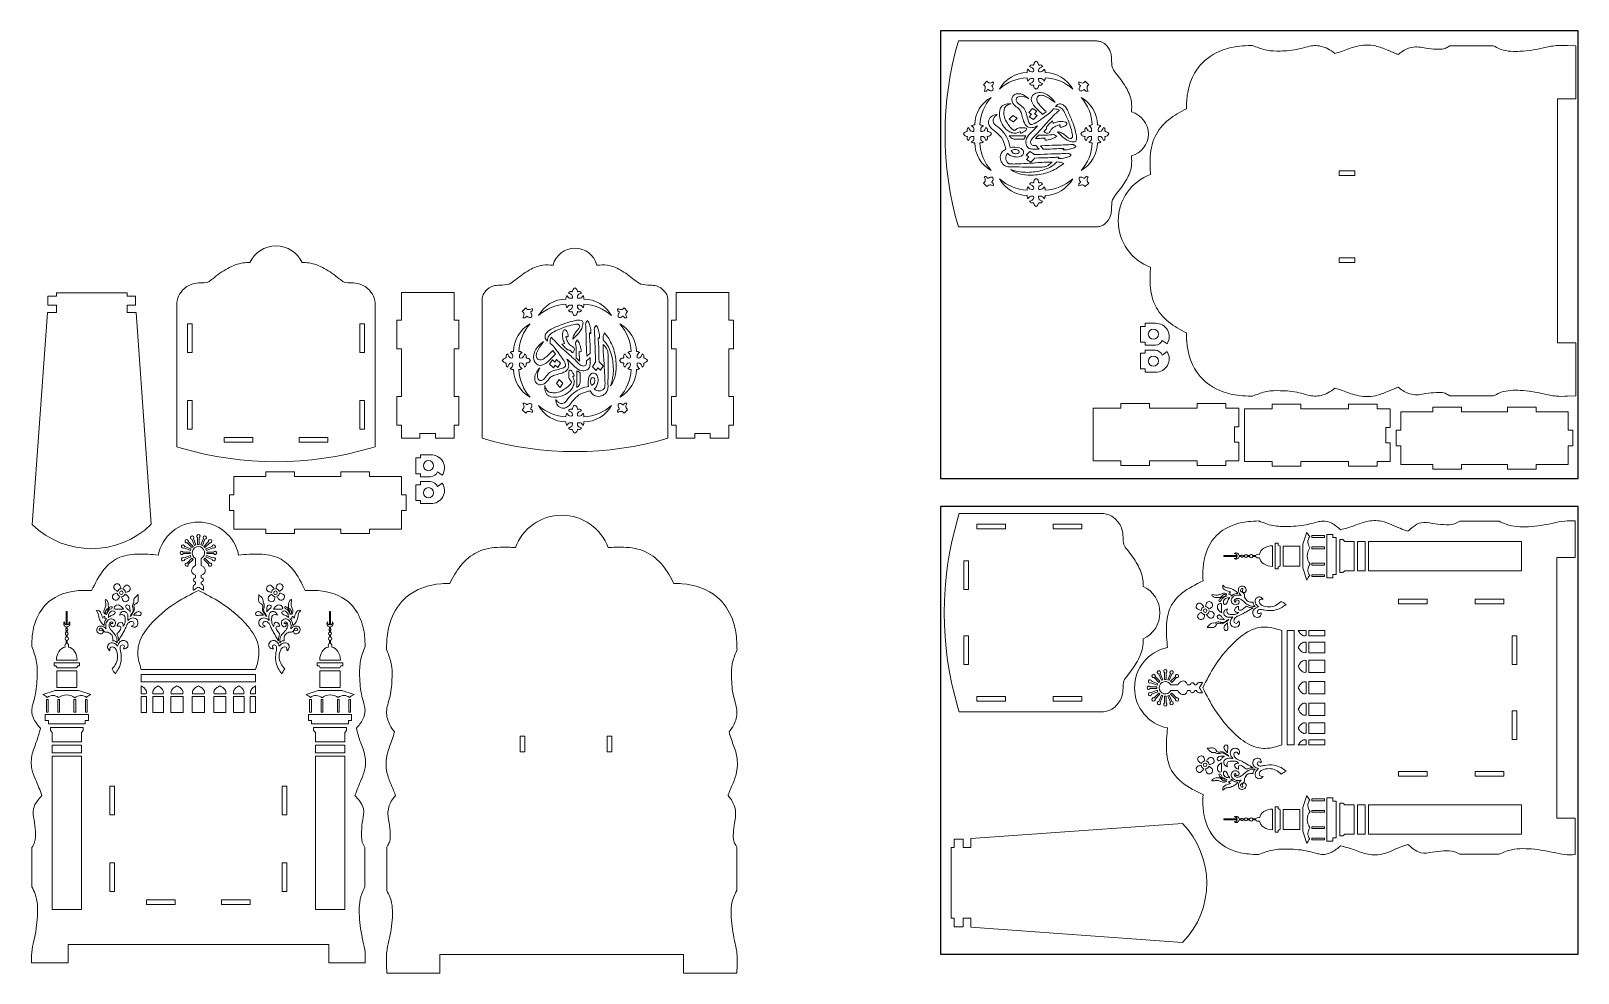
# Model space of a CAD drawing. Header units: inches. Extents: x -604 to 396, y -92 to 517.
import ezdxf

# ---------------------------------------------------------------- set-up
doc = ezdxf.new("R2010")
doc.units = ezdxf.units.IN
doc.header["$MEASUREMENT"] = 0
doc.layers.add('Layer 1', color=7, linetype='Continuous')

msp = doc.modelspace()

# ---------------------------------------------------------------- linework, layer by layer
at = {"color": 1}
for points in [[(-16.29, 227.59), (395.71, 227.59), (395.71, 516.59), (-16.29, 516.59)], [(-16.29, -79.62), (395.71, -79.62), (395.71, 209.38), (-16.29, 209.38)]]:
    msp.add_lwpolyline(points, close=True, dxfattribs=at)
at = {"layer": 'Layer 1', "lineweight": 9}
for points, knots in [([(107.13, 435.92), (113.58, 437.6), (118.08, 443.43), (118.08, 450.09), (118.08, 450.09), (118.08, 456.76), (113.58, 462.58), (107.13, 464.26), (107.13, 464.26), (107.28, 466.48), (107.42, 468.69), (107.13, 470.85), (107.13, 470.85), (106.73, 473.82), (105.52, 476.7), (104.06, 479.35), (104.06, 479.35), (102.25, 482.61), (100.07, 485.51), (97.72, 488.47), (97.72, 488.47), (96.65, 489.81), (95.55, 491.16), (94.97, 492.7), (94.97, 492.7), (94.27, 494.53), (94.31, 496.63), (94.24, 498.68), (94.24, 498.68), (94.19, 500.08), (94.08, 501.46), (93.69, 502.77), (93.69, 502.77), (93.12, 504.67), (91.95, 506.43), (90.43, 507.8), (90.43, 507.8), (89.49, 508.64), (88.42, 509.33), (87.25, 509.69), (87.25, 509.69), (86.44, 509.94), (85.57, 510.03), (84.7, 510.11), (84.7, 510.11), (84.7, 510.11), (-4.63, 510.11), (-4.63, 510.11), (-4.63, 510.11), (-16.2, 470.93), (-16.2, 429.25), (-4.63, 390.07), (-4.63, 390.07), (-4.63, 390.07), (84.7, 390.07), (84.7, 390.07), (84.7, 390.07), (85.57, 390.15), (86.44, 390.24), (87.25, 390.49), (87.25, 390.49), (88.42, 390.85), (89.49, 391.54), (90.43, 392.38), (90.43, 392.38), (91.95, 393.75), (93.12, 395.51), (93.69, 397.41), (93.69, 397.41), (94.08, 398.72), (94.19, 400.1), (94.24, 401.5), (94.24, 401.5), (94.31, 403.55), (94.27, 405.65), (94.97, 407.48), (94.97, 407.48), (95.55, 409.02), (96.65, 410.37), (97.72, 411.72), (97.72, 411.72), (100.07, 414.67), (102.25, 417.58), (104.06, 420.83), (104.06, 420.83), (105.52, 423.48), (106.73, 426.36), (107.13, 429.33), (107.13, 429.33), (107.42, 431.49), (107.28, 433.71), (107.13, 435.92)], [0, 0, 0, 0, 0.041667, 0.041667, 0.041667, 0.041667, 0.083333, 0.083333, 0.083333, 0.083333, 0.125, 0.125, 0.125, 0.125, 0.166667, 0.166667, 0.166667, 0.166667, 0.208333, 0.208333, 0.208333, 0.208333, 0.25, 0.25, 0.25, 0.25, 0.291667, 0.291667, 0.291667, 0.291667, 0.333333, 0.333333, 0.333333, 0.333333, 0.375, 0.375, 0.375, 0.375, 0.416667, 0.416667, 0.416667, 0.416667, 0.458333, 0.458333, 0.458333, 0.458333, 0.5, 0.5, 0.5, 0.5, 0.541667, 0.541667, 0.541667, 0.541667, 0.583333, 0.583333, 0.583333, 0.583333, 0.625, 0.625, 0.625, 0.625, 0.666667, 0.666667, 0.666667, 0.666667, 0.708333, 0.708333, 0.708333, 0.708333, 0.75, 0.75, 0.75, 0.75, 0.791667, 0.791667, 0.791667, 0.791667, 0.833333, 0.833333, 0.833333, 0.833333, 0.875, 0.875, 0.875, 0.875, 0.916667, 0.916667, 0.916667, 0.916667, 1, 1, 1, 1]), ([(50.63, 491.98), (50.39, 491.47), (50.15, 490.96), (49.73, 490.66), (49.73, 490.66), (49.35, 490.37), (48.81, 490.26), (48.31, 490.25), (48.31, 490.25), (47.92, 490.24), (47.55, 490.29), (47.18, 490.34), (47.18, 490.34), (47.12, 490.89), (47.06, 491.43), (47.26, 491.89), (47.26, 491.89), (47.42, 492.28), (47.75, 492.61), (48.11, 492.85), (48.11, 492.85), (48.62, 493.19), (49.2, 493.37), (49.77, 493.55), (49.77, 493.55), (49.59, 493.88), (49.41, 494.21), (49.12, 494.41), (49.12, 494.41), (48.88, 494.56), (48.58, 494.64), (48.29, 494.63), (48.29, 494.63), (48.02, 494.63), (47.75, 494.55), (47.49, 494.48), (47.49, 494.48), (47.36, 494.64), (47.22, 494.8), (47.12, 494.98), (47.12, 494.98), (46.95, 495.29), (46.88, 495.65), (46.71, 495.96), (46.71, 495.96), (46.47, 496.42), (46.01, 496.75), (45.55, 497.07), (45.55, 497.07), (45.1, 496.75), (44.64, 496.42), (44.39, 495.96), (44.39, 495.96), (44.23, 495.65), (44.15, 495.29), (43.98, 494.98), (43.98, 494.98), (43.88, 494.8), (43.75, 494.64), (43.61, 494.48), (43.61, 494.48), (43.35, 494.55), (43.09, 494.63), (42.81, 494.63), (42.81, 494.63), (42.53, 494.64), (42.22, 494.56), (41.99, 494.41), (41.99, 494.41), (41.7, 494.21), (41.52, 493.88), (41.34, 493.55), (41.34, 493.55), (41.91, 493.37), (42.48, 493.19), (42.99, 492.85), (42.99, 492.85), (43.36, 492.61), (43.69, 492.28), (43.85, 491.89), (43.85, 491.89), (44.04, 491.43), (43.98, 490.89), (43.93, 490.34), (43.93, 490.34), (43.56, 490.29), (43.18, 490.24), (42.8, 490.25), (42.8, 490.25), (42.29, 490.26), (41.76, 490.37), (41.37, 490.66), (41.37, 490.66), (40.96, 490.96), (40.72, 491.47), (40.48, 491.98), (40.48, 491.98), (40.2, 491.61), (39.92, 491.24), (39.8, 490.82), (39.8, 490.82), (39.71, 490.5), (39.72, 490.14), (39.72, 489.78), (39.72, 489.78), (32.31, 489.66), (25.52, 485.58), (21.93, 479.09), (21.93, 479.09), (26.83, 483.53), (33.12, 486.11), (39.72, 486.39), (39.72, 486.39), (39.72, 486.04), (39.71, 485.68), (39.8, 485.35), (39.8, 485.35), (39.92, 484.94), (40.2, 484.57), (40.48, 484.2), (40.48, 484.2), (40.72, 484.71), (40.96, 485.21), (41.37, 485.52), (41.37, 485.52), (41.76, 485.8), (42.29, 485.92), (42.8, 485.93), (42.8, 485.93), (43.18, 485.94), (43.56, 485.89), (43.93, 485.84), (43.93, 485.84), (43.98, 485.29), (44.04, 484.75), (43.85, 484.28), (43.85, 484.28), (43.69, 483.9), (43.36, 483.57), (42.99, 483.33), (42.99, 483.33), (42.48, 482.98), (41.91, 482.81), (41.34, 482.63), (41.34, 482.63), (41.52, 482.3), (41.7, 481.97), (41.99, 481.77), (41.99, 481.77), (42.22, 481.61), (42.53, 481.54), (42.81, 481.55), (42.81, 481.55), (43.09, 481.55), (43.35, 481.62), (43.61, 481.7), (43.61, 481.7), (43.76, 481.54), (43.9, 481.38), (43.98, 481.2), (43.98, 481.2), (44.09, 480.95), (44.07, 480.64), (44.13, 480.38), (44.13, 480.38), (44.29, 479.72), (44.92, 479.31), (45.55, 478.89), (45.55, 478.89), (46.18, 479.31), (46.82, 479.72), (46.97, 480.38), (46.97, 480.38), (47.03, 480.64), (47.02, 480.95), (47.12, 481.2), (47.12, 481.2), (47.2, 481.38), (47.35, 481.54), (47.49, 481.7), (47.49, 481.7), (47.75, 481.62), (48.02, 481.55), (48.29, 481.55), (48.29, 481.55), (48.58, 481.54), (48.88, 481.61), (49.12, 481.77), (49.12, 481.77), (49.41, 481.97), (49.59, 482.3), (49.77, 482.63), (49.77, 482.63), (49.2, 482.81), (48.62, 482.98), (48.11, 483.33), (48.11, 483.33), (47.75, 483.57), (47.42, 483.9), (47.26, 484.28), (47.26, 484.28), (47.06, 484.75), (47.12, 485.29), (47.18, 485.84), (47.18, 485.84), (47.55, 485.89), (47.92, 485.94), (48.31, 485.93), (48.31, 485.93), (48.81, 485.92), (49.35, 485.8), (49.73, 485.52), (49.73, 485.52), (50.15, 485.21), (50.39, 484.71), (50.63, 484.2), (50.63, 484.2), (50.91, 484.57), (51.18, 484.94), (51.3, 485.35), (51.3, 485.35), (51.39, 485.68), (51.39, 486.04), (51.38, 486.39), (51.38, 486.39), (57.98, 486.11), (64.28, 483.53), (69.17, 479.09), (69.17, 479.09), (65.58, 485.58), (58.8, 489.66), (51.38, 489.78), (51.38, 489.78), (51.39, 490.14), (51.39, 490.5), (51.3, 490.82), (51.3, 490.82), (51.18, 491.24), (50.91, 491.61), (50.63, 491.98)], [0, 0, 0, 0, 0.016393, 0.016393, 0.016393, 0.016393, 0.032787, 0.032787, 0.032787, 0.032787, 0.04918, 0.04918, 0.04918, 0.04918, 0.065574, 0.065574, 0.065574, 0.065574, 0.081967, 0.081967, 0.081967, 0.081967, 0.098361, 0.098361, 0.098361, 0.098361, 0.114754, 0.114754, 0.114754, 0.114754, 0.131148, 0.131148, 0.131148, 0.131148, 0.147541, 0.147541, 0.147541, 0.147541, 0.163934, 0.163934, 0.163934, 0.163934, 0.180328, 0.180328, 0.180328, 0.180328, 0.196721, 0.196721, 0.196721, 0.196721, 0.213115, 0.213115, 0.213115, 0.213115, 0.229508, 0.229508, 0.229508, 0.229508, 0.245902, 0.245902, 0.245902, 0.245902, 0.262295, 0.262295, 0.262295, 0.262295, 0.278689, 0.278689, 0.278689, 0.278689, 0.295082, 0.295082, 0.295082, 0.295082, 0.311475, 0.311475, 0.311475, 0.311475, 0.327869, 0.327869, 0.327869, 0.327869, 0.344262, 0.344262, 0.344262, 0.344262, 0.360656, 0.360656, 0.360656, 0.360656, 0.377049, 0.377049, 0.377049, 0.377049, 0.393443, 0.393443, 0.393443, 0.393443, 0.409836, 0.409836, 0.409836, 0.409836, 0.42623, 0.42623, 0.42623, 0.42623, 0.442623, 0.442623, 0.442623, 0.442623, 0.459016, 0.459016, 0.459016, 0.459016, 0.47541, 0.47541, 0.47541, 0.47541, 0.491803, 0.491803, 0.491803, 0.491803, 0.508197, 0.508197, 0.508197, 0.508197, 0.52459, 0.52459, 0.52459, 0.52459, 0.540984, 0.540984, 0.540984, 0.540984, 0.557377, 0.557377, 0.557377, 0.557377, 0.57377, 0.57377, 0.57377, 0.57377, 0.590164, 0.590164, 0.590164, 0.590164, 0.606557, 0.606557, 0.606557, 0.606557, 0.622951, 0.622951, 0.622951, 0.622951, 0.639344, 0.639344, 0.639344, 0.639344, 0.655738, 0.655738, 0.655738, 0.655738, 0.672131, 0.672131, 0.672131, 0.672131, 0.688525, 0.688525, 0.688525, 0.688525, 0.704918, 0.704918, 0.704918, 0.704918, 0.721311, 0.721311, 0.721311, 0.721311, 0.737705, 0.737705, 0.737705, 0.737705, 0.754098, 0.754098, 0.754098, 0.754098, 0.770492, 0.770492, 0.770492, 0.770492, 0.786885, 0.786885, 0.786885, 0.786885, 0.803279, 0.803279, 0.803279, 0.803279, 0.819672, 0.819672, 0.819672, 0.819672, 0.836066, 0.836066, 0.836066, 0.836066, 0.852459, 0.852459, 0.852459, 0.852459, 0.868852, 0.868852, 0.868852, 0.868852, 0.885246, 0.885246, 0.885246, 0.885246, 0.901639, 0.901639, 0.901639, 0.901639, 0.918033, 0.918033, 0.918033, 0.918033, 0.934426, 0.934426, 0.934426, 0.934426, 0.95082, 0.95082, 0.95082, 0.95082, 0.967213, 0.967213, 0.967213, 0.967213, 1, 1, 1, 1]), ([(16.95, 481.44), (17.19, 481.57), (17.42, 481.7), (17.62, 481.9), (17.62, 481.9), (17.83, 482.1), (17.99, 482.36), (18.05, 482.64), (18.05, 482.64), (18.11, 482.99), (18.01, 483.35), (17.9, 483.71), (17.9, 483.71), (17.37, 483.43), (16.84, 483.15), (16.24, 483.03), (16.24, 483.03), (15.8, 482.94), (15.34, 482.94), (14.95, 483.1), (14.95, 483.1), (14.49, 483.29), (14.14, 483.72), (13.8, 484.14), (13.8, 484.14), (13.8, 484.14), (11.5, 481.84), (11.5, 481.84), (11.5, 481.84), (11.93, 481.5), (12.35, 481.16), (12.54, 480.69), (12.54, 480.69), (12.7, 480.31), (12.7, 479.84), (12.61, 479.41), (12.61, 479.41), (12.5, 478.81), (12.22, 478.27), (11.94, 477.74), (11.94, 477.74), (12.3, 477.64), (12.66, 477.53), (13, 477.6), (13, 477.6), (13.28, 477.65), (13.55, 477.82), (13.75, 478.02), (13.75, 478.02), (13.94, 478.22), (14.07, 478.46), (14.21, 478.7), (14.21, 478.7), (14.42, 478.69), (14.63, 478.68), (14.82, 478.6), (14.82, 478.6), (15.07, 478.5), (15.28, 478.27), (15.51, 478.13), (15.51, 478.13), (16.08, 477.78), (16.82, 477.93), (17.56, 478.08), (17.56, 478.08), (17.71, 478.82), (17.87, 479.56), (17.51, 480.13), (17.51, 480.13), (17.37, 480.37), (17.14, 480.57), (17.04, 480.82), (17.04, 480.82), (16.96, 481.01), (16.96, 481.22), (16.95, 481.44)], [0, 0, 0, 0, 0.05, 0.05, 0.05, 0.05, 0.1, 0.1, 0.1, 0.1, 0.15, 0.15, 0.15, 0.15, 0.2, 0.2, 0.2, 0.2, 0.25, 0.25, 0.25, 0.25, 0.3, 0.3, 0.3, 0.3, 0.35, 0.35, 0.35, 0.35, 0.4, 0.4, 0.4, 0.4, 0.45, 0.45, 0.45, 0.45, 0.5, 0.5, 0.5, 0.5, 0.55, 0.55, 0.55, 0.55, 0.6, 0.6, 0.6, 0.6, 0.65, 0.65, 0.65, 0.65, 0.7, 0.7, 0.7, 0.7, 0.75, 0.75, 0.75, 0.75, 0.8, 0.8, 0.8, 0.8, 0.85, 0.85, 0.85, 0.85, 0.9, 0.9, 0.9, 0.9, 1, 1, 1, 1]), ([(76.9, 478.7), (77.03, 478.46), (77.16, 478.22), (77.36, 478.02), (77.36, 478.02), (77.56, 477.82), (77.83, 477.65), (78.1, 477.6), (78.1, 477.6), (78.45, 477.53), (78.81, 477.64), (79.17, 477.74), (79.17, 477.74), (78.89, 478.27), (78.61, 478.81), (78.49, 479.41), (78.49, 479.41), (78.41, 479.84), (78.4, 480.31), (78.56, 480.69), (78.56, 480.69), (78.75, 481.16), (79.18, 481.5), (79.61, 481.84), (79.61, 481.84), (79.61, 481.84), (77.3, 484.14), (77.3, 484.14), (77.3, 484.14), (76.96, 483.72), (76.62, 483.29), (76.15, 483.1), (76.15, 483.1), (75.77, 482.94), (75.3, 482.94), (74.87, 483.03), (74.87, 483.03), (74.27, 483.15), (73.74, 483.43), (73.2, 483.71), (73.2, 483.71), (73.1, 483.35), (72.99, 482.99), (73.06, 482.64), (73.06, 482.64), (73.11, 482.36), (73.28, 482.1), (73.48, 481.9), (73.48, 481.9), (73.68, 481.7), (73.92, 481.57), (74.16, 481.44), (74.16, 481.44), (74.15, 481.22), (74.14, 481.01), (74.06, 480.82), (74.06, 480.82), (73.96, 480.57), (73.73, 480.37), (73.59, 480.13), (73.59, 480.13), (73.24, 479.56), (73.39, 478.82), (73.54, 478.08), (73.54, 478.08), (74.28, 477.93), (75.03, 477.78), (75.6, 478.13), (75.6, 478.13), (75.83, 478.27), (76.03, 478.5), (76.29, 478.6), (76.29, 478.6), (76.47, 478.68), (76.69, 478.69), (76.9, 478.7)], [0, 0, 0, 0, 0.05, 0.05, 0.05, 0.05, 0.1, 0.1, 0.1, 0.1, 0.15, 0.15, 0.15, 0.15, 0.2, 0.2, 0.2, 0.2, 0.25, 0.25, 0.25, 0.25, 0.3, 0.3, 0.3, 0.3, 0.35, 0.35, 0.35, 0.35, 0.4, 0.4, 0.4, 0.4, 0.45, 0.45, 0.45, 0.45, 0.5, 0.5, 0.5, 0.5, 0.55, 0.55, 0.55, 0.55, 0.6, 0.6, 0.6, 0.6, 0.65, 0.65, 0.65, 0.65, 0.7, 0.7, 0.7, 0.7, 0.75, 0.75, 0.75, 0.75, 0.8, 0.8, 0.8, 0.8, 0.85, 0.85, 0.85, 0.85, 0.9, 0.9, 0.9, 0.9, 1, 1, 1, 1]), ([(3.67, 455.17), (4.17, 454.92), (4.68, 454.68), (4.99, 454.27), (4.99, 454.27), (5.27, 453.89), (5.38, 453.35), (5.39, 452.85), (5.39, 452.85), (5.4, 452.46), (5.35, 452.09), (5.3, 451.72), (5.3, 451.72), (4.76, 451.66), (4.21, 451.6), (3.75, 451.8), (3.75, 451.8), (3.37, 451.96), (3.04, 452.29), (2.79, 452.65), (2.79, 452.65), (2.45, 453.16), (2.27, 453.73), (2.09, 454.31), (2.09, 454.31), (1.76, 454.13), (1.43, 453.95), (1.24, 453.66), (1.24, 453.66), (1.08, 453.42), (1.01, 453.12), (1.01, 452.83), (1.01, 452.83), (1.02, 452.55), (1.09, 452.29), (1.16, 452.03), (1.16, 452.03), (1, 451.9), (0.84, 451.76), (0.66, 451.66), (0.66, 451.66), (0.36, 451.49), (-0.01, 451.42), (-0.32, 451.25), (-0.32, 451.25), (-0.78, 451), (-1.1, 450.55), (-1.43, 450.09), (-1.43, 450.09), (-1.1, 449.63), (-0.78, 449.18), (-0.32, 448.93), (-0.32, 448.93), (-0.01, 448.77), (0.36, 448.69), (0.66, 448.52), (0.66, 448.52), (0.84, 448.42), (1, 448.29), (1.16, 448.15), (1.16, 448.15), (1.09, 447.89), (1.02, 447.63), (1.01, 447.35), (1.01, 447.35), (1.01, 447.06), (1.08, 446.76), (1.24, 446.53), (1.24, 446.53), (1.43, 446.23), (1.76, 446.05), (2.09, 445.87), (2.09, 445.87), (2.27, 446.45), (2.45, 447.02), (2.79, 447.53), (2.79, 447.53), (3.04, 447.9), (3.37, 448.23), (3.75, 448.39), (3.75, 448.39), (4.21, 448.58), (4.76, 448.52), (5.3, 448.46), (5.3, 448.46), (5.35, 448.09), (5.4, 447.72), (5.39, 447.34), (5.39, 447.34), (5.38, 446.83), (5.27, 446.3), (4.99, 445.91), (4.99, 445.91), (4.68, 445.5), (4.17, 445.26), (3.67, 445.02), (3.67, 445.02), (4.03, 444.74), (4.4, 444.46), (4.82, 444.34), (4.82, 444.34), (5.15, 444.25), (5.5, 444.25), (5.86, 444.26), (5.86, 444.26), (5.99, 436.84), (10.06, 430.06), (16.55, 426.47), (16.55, 426.47), (12.12, 431.37), (9.53, 437.66), (9.25, 444.26), (9.25, 444.26), (9.61, 444.25), (9.96, 444.25), (10.29, 444.34), (10.29, 444.34), (10.71, 444.46), (11.07, 444.74), (11.44, 445.02), (11.44, 445.02), (10.94, 445.26), (10.43, 445.5), (10.12, 445.91), (10.12, 445.91), (9.84, 446.3), (9.73, 446.83), (9.72, 447.34), (9.72, 447.34), (9.71, 447.72), (9.76, 448.09), (9.81, 448.46), (9.81, 448.46), (10.35, 448.52), (10.9, 448.58), (11.36, 448.39), (11.36, 448.39), (11.74, 448.23), (12.07, 447.9), (12.32, 447.53), (12.32, 447.53), (12.66, 447.02), (12.84, 446.45), (13.02, 445.87), (13.02, 445.87), (13.35, 446.05), (13.68, 446.23), (13.87, 446.53), (13.87, 446.53), (14.03, 446.76), (14.1, 447.06), (14.1, 447.35), (14.1, 447.35), (14.09, 447.63), (14.02, 447.89), (13.95, 448.15), (13.95, 448.15), (14.1, 448.3), (14.26, 448.44), (14.45, 448.52), (14.45, 448.52), (14.7, 448.63), (15, 448.61), (15.27, 448.67), (15.27, 448.67), (15.92, 448.83), (16.34, 449.46), (16.75, 450.09), (16.75, 450.09), (16.34, 450.72), (15.92, 451.35), (15.27, 451.51), (15.27, 451.51), (15, 451.57), (14.7, 451.56), (14.45, 451.66), (14.45, 451.66), (14.26, 451.74), (14.1, 451.88), (13.95, 452.03), (13.95, 452.03), (14.02, 452.29), (14.09, 452.55), (14.1, 452.83), (14.1, 452.83), (14.1, 453.12), (14.03, 453.42), (13.87, 453.66), (13.87, 453.66), (13.68, 453.95), (13.35, 454.13), (13.02, 454.31), (13.02, 454.31), (12.84, 453.73), (12.66, 453.16), (12.32, 452.65), (12.32, 452.65), (12.07, 452.29), (11.74, 451.96), (11.36, 451.8), (11.36, 451.8), (10.9, 451.6), (10.35, 451.66), (9.81, 451.72), (9.81, 451.72), (9.76, 452.09), (9.71, 452.46), (9.72, 452.85), (9.72, 452.85), (9.73, 453.35), (9.84, 453.89), (10.12, 454.27), (10.12, 454.27), (10.43, 454.68), (10.94, 454.92), (11.44, 455.17), (11.44, 455.17), (11.07, 455.44), (10.71, 455.72), (10.29, 455.84), (10.29, 455.84), (9.96, 455.93), (9.61, 455.93), (9.25, 455.92), (9.25, 455.92), (9.53, 462.52), (12.12, 468.82), (16.55, 473.71), (16.55, 473.71), (10.06, 470.12), (5.99, 463.34), (5.86, 455.92), (5.86, 455.92), (5.5, 455.93), (5.15, 455.93), (4.82, 455.84), (4.82, 455.84), (4.4, 455.72), (4.03, 455.44), (3.67, 455.17)], [0, 0, 0, 0, 0.016393, 0.016393, 0.016393, 0.016393, 0.032787, 0.032787, 0.032787, 0.032787, 0.04918, 0.04918, 0.04918, 0.04918, 0.065574, 0.065574, 0.065574, 0.065574, 0.081967, 0.081967, 0.081967, 0.081967, 0.098361, 0.098361, 0.098361, 0.098361, 0.114754, 0.114754, 0.114754, 0.114754, 0.131148, 0.131148, 0.131148, 0.131148, 0.147541, 0.147541, 0.147541, 0.147541, 0.163934, 0.163934, 0.163934, 0.163934, 0.180328, 0.180328, 0.180328, 0.180328, 0.196721, 0.196721, 0.196721, 0.196721, 0.213115, 0.213115, 0.213115, 0.213115, 0.229508, 0.229508, 0.229508, 0.229508, 0.245902, 0.245902, 0.245902, 0.245902, 0.262295, 0.262295, 0.262295, 0.262295, 0.278689, 0.278689, 0.278689, 0.278689, 0.295082, 0.295082, 0.295082, 0.295082, 0.311475, 0.311475, 0.311475, 0.311475, 0.327869, 0.327869, 0.327869, 0.327869, 0.344262, 0.344262, 0.344262, 0.344262, 0.360656, 0.360656, 0.360656, 0.360656, 0.377049, 0.377049, 0.377049, 0.377049, 0.393443, 0.393443, 0.393443, 0.393443, 0.409836, 0.409836, 0.409836, 0.409836, 0.42623, 0.42623, 0.42623, 0.42623, 0.442623, 0.442623, 0.442623, 0.442623, 0.459016, 0.459016, 0.459016, 0.459016, 0.47541, 0.47541, 0.47541, 0.47541, 0.491803, 0.491803, 0.491803, 0.491803, 0.508197, 0.508197, 0.508197, 0.508197, 0.52459, 0.52459, 0.52459, 0.52459, 0.540984, 0.540984, 0.540984, 0.540984, 0.557377, 0.557377, 0.557377, 0.557377, 0.57377, 0.57377, 0.57377, 0.57377, 0.590164, 0.590164, 0.590164, 0.590164, 0.606557, 0.606557, 0.606557, 0.606557, 0.622951, 0.622951, 0.622951, 0.622951, 0.639344, 0.639344, 0.639344, 0.639344, 0.655738, 0.655738, 0.655738, 0.655738, 0.672131, 0.672131, 0.672131, 0.672131, 0.688525, 0.688525, 0.688525, 0.688525, 0.704918, 0.704918, 0.704918, 0.704918, 0.721311, 0.721311, 0.721311, 0.721311, 0.737705, 0.737705, 0.737705, 0.737705, 0.754098, 0.754098, 0.754098, 0.754098, 0.770492, 0.770492, 0.770492, 0.770492, 0.786885, 0.786885, 0.786885, 0.786885, 0.803279, 0.803279, 0.803279, 0.803279, 0.819672, 0.819672, 0.819672, 0.819672, 0.836066, 0.836066, 0.836066, 0.836066, 0.852459, 0.852459, 0.852459, 0.852459, 0.868852, 0.868852, 0.868852, 0.868852, 0.885246, 0.885246, 0.885246, 0.885246, 0.901639, 0.901639, 0.901639, 0.901639, 0.918033, 0.918033, 0.918033, 0.918033, 0.934426, 0.934426, 0.934426, 0.934426, 0.95082, 0.95082, 0.95082, 0.95082, 0.967213, 0.967213, 0.967213, 0.967213, 1, 1, 1, 1]), ([(46.52, 455.27), (45.61, 454.92), (44.7, 454.56), (43.7, 454.33), (43.7, 454.33), (42.66, 454.09), (41.53, 453.98), (40.58, 454.38), (40.58, 454.38), (40.12, 454.57), (39.7, 454.88), (39.34, 455.23), (39.34, 455.23), (38.16, 456.38), (37.54, 457.98), (37.1, 459.57), (37.1, 459.57), (36.74, 460.83), (36.49, 462.07), (36.07, 463.31), (36.07, 463.31), (35.77, 464.21), (35.37, 465.12), (34.77, 465.83), (34.77, 465.83), (34, 466.76), (32.89, 467.37), (31.94, 468.23), (31.94, 468.23), (30.79, 469.27), (29.86, 470.68), (29.86, 472.21), (29.86, 472.21), (29.85, 473.29), (30.31, 474.42), (31.1, 475.12), (31.1, 475.12), (32, 475.92), (33.33, 476.16), (34.58, 476.07), (34.58, 476.07), (35.94, 475.97), (37.2, 475.47), (38.32, 474.77), (38.32, 474.77), (39.22, 474.2), (40.03, 473.5), (40.83, 472.8), (40.83, 472.8), (39.88, 473.3), (38.93, 473.8), (37.91, 474.09), (37.91, 474.09), (36.71, 474.44), (35.42, 474.5), (34.15, 474.09), (34.15, 474.09), (33.64, 473.93), (33.13, 473.68), (32.86, 473.28), (32.86, 473.28), (32.49, 472.72), (32.57, 471.85), (32.86, 471.17), (32.86, 471.17), (33.38, 469.93), (34.56, 469.3), (35.61, 468.53), (35.61, 468.53), (36.71, 467.72), (37.66, 466.75), (38.31, 465.6), (38.31, 465.6), (38.95, 464.47), (39.3, 463.15), (39.6, 461.89), (39.6, 461.89), (39.95, 460.45), (40.23, 459.08), (40.89, 457.56), (40.89, 457.56), (41.13, 457), (41.43, 456.42), (41.88, 456.21), (41.88, 456.21), (42.41, 455.96), (43.16, 456.23), (43.83, 456.51), (43.83, 456.51), (45.09, 457.05), (46.08, 457.64), (47.09, 458.32), (47.09, 458.32), (47.87, 458.85), (48.67, 459.42), (49.46, 460), (49.46, 460), (50.83, 461), (52.16, 461.99), (53.48, 463.04), (53.48, 463.04), (54.62, 463.94), (55.75, 464.88), (56.64, 466.02), (56.64, 466.02), (56.69, 466.08), (56.74, 466.14), (56.78, 466.2), (56.78, 466.2), (57.73, 466.22), (58.67, 466.16), (59.57, 465.9), (59.57, 465.9), (59.94, 465.8), (60.31, 465.65), (60.67, 465.5), (60.67, 465.5), (59.98, 464.87), (59.3, 464.24), (58.62, 463.6), (58.62, 463.6), (56.82, 461.91), (55.09, 460.15), (53.41, 458.33), (53.41, 458.33), (51.49, 456.25), (49.65, 454.07), (47.77, 452), (47.77, 452), (46.54, 450.65), (45.29, 449.34), (43.92, 448.01), (43.92, 448.01), (43.08, 447.19), (42.19, 446.36), (42.01, 445.18), (42.01, 445.18), (41.89, 444.43), (42.06, 443.54), (42.61, 443.1), (42.61, 443.1), (42.88, 442.88), (43.25, 442.78), (43.61, 442.7), (43.61, 442.7), (44.16, 442.59), (44.71, 442.55), (45.26, 442.52), (45.26, 442.52), (45.3, 442.52), (45.35, 442.52), (45.39, 442.52), (45.39, 442.52), (46.09, 441.75), (46.78, 440.98), (47.47, 440.21), (47.47, 440.21), (46.86, 440.21), (46.24, 440.2), (45.63, 440.22), (45.63, 440.22), (44.59, 440.24), (43.55, 440.31), (42.5, 440.42), (42.5, 440.42), (42.01, 440.48), (41.52, 440.54), (41.08, 440.74), (41.08, 440.74), (40.26, 441.09), (39.64, 441.88), (39.28, 442.75), (39.28, 442.75), (38.84, 443.79), (38.79, 444.95), (39.03, 446.01), (39.03, 446.01), (39.4, 447.59), (40.42, 448.96), (41.53, 450.17), (41.53, 450.17), (42.64, 451.38), (43.84, 452.42), (44.96, 453.57), (44.96, 453.57), (45.49, 454.12), (46.01, 454.7), (46.52, 455.27)], [0, 0, 0, 0, 0.020833, 0.020833, 0.020833, 0.020833, 0.041667, 0.041667, 0.041667, 0.041667, 0.0625, 0.0625, 0.0625, 0.0625, 0.083333, 0.083333, 0.083333, 0.083333, 0.104167, 0.104167, 0.104167, 0.104167, 0.125, 0.125, 0.125, 0.125, 0.145833, 0.145833, 0.145833, 0.145833, 0.166667, 0.166667, 0.166667, 0.166667, 0.1875, 0.1875, 0.1875, 0.1875, 0.208333, 0.208333, 0.208333, 0.208333, 0.229167, 0.229167, 0.229167, 0.229167, 0.25, 0.25, 0.25, 0.25, 0.270833, 0.270833, 0.270833, 0.270833, 0.291667, 0.291667, 0.291667, 0.291667, 0.3125, 0.3125, 0.3125, 0.3125, 0.333333, 0.333333, 0.333333, 0.333333, 0.354167, 0.354167, 0.354167, 0.354167, 0.375, 0.375, 0.375, 0.375, 0.395833, 0.395833, 0.395833, 0.395833, 0.416667, 0.416667, 0.416667, 0.416667, 0.4375, 0.4375, 0.4375, 0.4375, 0.458333, 0.458333, 0.458333, 0.458333, 0.479167, 0.479167, 0.479167, 0.479167, 0.5, 0.5, 0.5, 0.5, 0.520833, 0.520833, 0.520833, 0.520833, 0.541667, 0.541667, 0.541667, 0.541667, 0.5625, 0.5625, 0.5625, 0.5625, 0.583333, 0.583333, 0.583333, 0.583333, 0.604167, 0.604167, 0.604167, 0.604167, 0.625, 0.625, 0.625, 0.625, 0.645833, 0.645833, 0.645833, 0.645833, 0.666667, 0.666667, 0.666667, 0.666667, 0.6875, 0.6875, 0.6875, 0.6875, 0.708333, 0.708333, 0.708333, 0.708333, 0.729167, 0.729167, 0.729167, 0.729167, 0.75, 0.75, 0.75, 0.75, 0.770833, 0.770833, 0.770833, 0.770833, 0.791667, 0.791667, 0.791667, 0.791667, 0.8125, 0.8125, 0.8125, 0.8125, 0.833333, 0.833333, 0.833333, 0.833333, 0.854167, 0.854167, 0.854167, 0.854167, 0.875, 0.875, 0.875, 0.875, 0.895833, 0.895833, 0.895833, 0.895833, 0.916667, 0.916667, 0.916667, 0.916667, 0.9375, 0.9375, 0.9375, 0.9375, 0.958333, 0.958333, 0.958333, 0.958333, 1, 1, 1, 1]), ([(51.96, 464.44), (51.8, 464.6), (51.63, 464.76), (51.47, 464.92), (51.47, 464.92), (49.97, 466.39), (48.49, 467.79), (47.23, 469.46), (47.23, 469.46), (46.67, 470.19), (46.16, 470.97), (45.98, 471.88), (45.98, 471.88), (45.87, 472.47), (45.89, 473.12), (46.16, 473.65), (46.16, 473.65), (46.49, 474.32), (47.19, 474.81), (47.93, 475), (47.93, 475), (48.69, 475.2), (49.49, 475.07), (50.24, 474.85), (50.24, 474.85), (52.11, 474.31), (53.73, 473.23), (55.32, 472.16), (55.32, 472.16), (56.19, 471.58), (57.04, 471), (57.9, 470.43), (57.9, 470.43), (56.77, 471.83), (55.63, 473.22), (54.23, 474.35), (54.23, 474.35), (52.58, 475.67), (50.57, 476.63), (48.45, 476.79), (48.45, 476.79), (47.04, 476.9), (45.58, 476.66), (44.37, 475.87), (44.37, 475.87), (43.48, 475.29), (42.72, 474.41), (42.48, 473.43), (42.48, 473.43), (42.19, 472.28), (42.59, 471), (43.17, 469.89), (43.17, 469.89), (44.06, 468.18), (45.35, 466.88), (46.71, 465.61), (46.71, 465.61), (47.74, 464.65), (48.81, 463.71), (49.65, 462.61), (49.65, 462.61), (50.42, 463.22), (51.19, 463.83), (51.96, 464.44)], [0, 0, 0, 0, 0.058824, 0.058824, 0.058824, 0.058824, 0.117647, 0.117647, 0.117647, 0.117647, 0.176471, 0.176471, 0.176471, 0.176471, 0.235294, 0.235294, 0.235294, 0.235294, 0.294118, 0.294118, 0.294118, 0.294118, 0.352941, 0.352941, 0.352941, 0.352941, 0.411765, 0.411765, 0.411765, 0.411765, 0.470588, 0.470588, 0.470588, 0.470588, 0.529412, 0.529412, 0.529412, 0.529412, 0.588235, 0.588235, 0.588235, 0.588235, 0.647059, 0.647059, 0.647059, 0.647059, 0.705882, 0.705882, 0.705882, 0.705882, 0.764706, 0.764706, 0.764706, 0.764706, 0.823529, 0.823529, 0.823529, 0.823529, 0.882353, 0.882353, 0.882353, 0.882353, 1, 1, 1, 1]), ([(87.44, 445.02), (86.93, 445.26), (86.43, 445.5), (86.12, 445.91), (86.12, 445.91), (85.84, 446.3), (85.72, 446.83), (85.71, 447.34), (85.71, 447.34), (85.7, 447.72), (85.75, 448.09), (85.8, 448.46), (85.8, 448.46), (86.35, 448.52), (86.89, 448.58), (87.36, 448.39), (87.36, 448.39), (87.74, 448.23), (88.07, 447.9), (88.31, 447.53), (88.31, 447.53), (88.66, 447.02), (88.83, 446.45), (89.01, 445.87), (89.01, 445.87), (89.34, 446.05), (89.67, 446.23), (89.87, 446.53), (89.87, 446.53), (90.03, 446.76), (90.1, 447.06), (90.09, 447.35), (90.09, 447.35), (90.09, 447.63), (90.02, 447.89), (89.94, 448.15), (89.94, 448.15), (90.1, 448.29), (90.26, 448.42), (90.44, 448.52), (90.44, 448.52), (90.75, 448.69), (91.12, 448.77), (91.42, 448.93), (91.42, 448.93), (91.88, 449.18), (92.21, 449.63), (92.53, 450.09), (92.53, 450.09), (92.21, 450.55), (91.88, 451), (91.42, 451.25), (91.42, 451.25), (91.12, 451.42), (90.75, 451.49), (90.44, 451.66), (90.44, 451.66), (90.26, 451.76), (90.1, 451.9), (89.94, 452.03), (89.94, 452.03), (90.02, 452.29), (90.09, 452.55), (90.09, 452.83), (90.09, 452.83), (90.1, 453.12), (90.03, 453.42), (89.87, 453.66), (89.87, 453.66), (89.67, 453.95), (89.34, 454.13), (89.01, 454.31), (89.01, 454.31), (88.83, 453.73), (88.66, 453.16), (88.31, 452.65), (88.31, 452.65), (88.07, 452.29), (87.74, 451.96), (87.36, 451.8), (87.36, 451.8), (86.89, 451.6), (86.35, 451.66), (85.8, 451.72), (85.8, 451.72), (85.75, 452.09), (85.7, 452.46), (85.71, 452.85), (85.71, 452.85), (85.72, 453.35), (85.84, 453.89), (86.12, 454.27), (86.12, 454.27), (86.43, 454.68), (86.93, 454.92), (87.44, 455.17), (87.44, 455.17), (87.07, 455.44), (86.7, 455.72), (86.29, 455.84), (86.29, 455.84), (85.96, 455.93), (85.6, 455.93), (85.25, 455.92), (85.25, 455.92), (85.12, 463.34), (81.04, 470.12), (74.55, 473.71), (74.55, 473.71), (78.99, 468.82), (81.57, 462.52), (81.85, 455.92), (81.85, 455.92), (81.5, 455.93), (81.14, 455.93), (80.81, 455.84), (80.81, 455.84), (80.4, 455.72), (80.03, 455.44), (79.66, 455.17), (79.66, 455.17), (80.17, 454.92), (80.68, 454.68), (80.98, 454.27), (80.98, 454.27), (81.27, 453.89), (81.38, 453.35), (81.39, 452.85), (81.39, 452.85), (81.4, 452.46), (81.35, 452.09), (81.3, 451.72), (81.3, 451.72), (80.75, 451.66), (80.21, 451.6), (79.75, 451.8), (79.75, 451.8), (79.36, 451.96), (79.03, 452.29), (78.79, 452.65), (78.79, 452.65), (78.44, 453.16), (78.27, 453.73), (78.09, 454.31), (78.09, 454.31), (77.76, 454.13), (77.43, 453.95), (77.23, 453.66), (77.23, 453.66), (77.08, 453.42), (77, 453.12), (77.01, 452.83), (77.01, 452.83), (77.01, 452.55), (77.08, 452.29), (77.16, 452.03), (77.16, 452.03), (77, 451.88), (76.84, 451.74), (76.66, 451.66), (76.66, 451.66), (76.41, 451.56), (76.1, 451.57), (75.84, 451.51), (75.84, 451.51), (75.18, 451.35), (74.77, 450.72), (74.35, 450.09), (74.35, 450.09), (74.77, 449.46), (75.18, 448.83), (75.84, 448.67), (75.84, 448.67), (76.1, 448.61), (76.41, 448.63), (76.66, 448.52), (76.66, 448.52), (76.84, 448.44), (77, 448.3), (77.16, 448.15), (77.16, 448.15), (77.08, 447.89), (77.01, 447.63), (77.01, 447.35), (77.01, 447.35), (77, 447.06), (77.08, 446.76), (77.23, 446.53), (77.23, 446.53), (77.43, 446.23), (77.76, 446.05), (78.09, 445.87), (78.09, 445.87), (78.27, 446.45), (78.44, 447.02), (78.79, 447.53), (78.79, 447.53), (79.03, 447.9), (79.36, 448.23), (79.75, 448.39), (79.75, 448.39), (80.21, 448.58), (80.75, 448.52), (81.3, 448.46), (81.3, 448.46), (81.35, 448.09), (81.4, 447.72), (81.39, 447.34), (81.39, 447.34), (81.38, 446.83), (81.27, 446.3), (80.98, 445.91), (80.98, 445.91), (80.68, 445.5), (80.17, 445.26), (79.66, 445.02), (79.66, 445.02), (80.03, 444.74), (80.4, 444.46), (80.81, 444.34), (80.81, 444.34), (81.14, 444.25), (81.5, 444.25), (81.85, 444.26), (81.85, 444.26), (81.57, 437.66), (78.99, 431.37), (74.55, 426.47), (74.55, 426.47), (81.04, 430.06), (85.12, 436.84), (85.25, 444.26), (85.25, 444.26), (85.6, 444.25), (85.96, 444.25), (86.29, 444.34), (86.29, 444.34), (86.7, 444.46), (87.07, 444.74), (87.44, 445.02)], [0, 0, 0, 0, 0.016393, 0.016393, 0.016393, 0.016393, 0.032787, 0.032787, 0.032787, 0.032787, 0.04918, 0.04918, 0.04918, 0.04918, 0.065574, 0.065574, 0.065574, 0.065574, 0.081967, 0.081967, 0.081967, 0.081967, 0.098361, 0.098361, 0.098361, 0.098361, 0.114754, 0.114754, 0.114754, 0.114754, 0.131148, 0.131148, 0.131148, 0.131148, 0.147541, 0.147541, 0.147541, 0.147541, 0.163934, 0.163934, 0.163934, 0.163934, 0.180328, 0.180328, 0.180328, 0.180328, 0.196721, 0.196721, 0.196721, 0.196721, 0.213115, 0.213115, 0.213115, 0.213115, 0.229508, 0.229508, 0.229508, 0.229508, 0.245902, 0.245902, 0.245902, 0.245902, 0.262295, 0.262295, 0.262295, 0.262295, 0.278689, 0.278689, 0.278689, 0.278689, 0.295082, 0.295082, 0.295082, 0.295082, 0.311475, 0.311475, 0.311475, 0.311475, 0.327869, 0.327869, 0.327869, 0.327869, 0.344262, 0.344262, 0.344262, 0.344262, 0.360656, 0.360656, 0.360656, 0.360656, 0.377049, 0.377049, 0.377049, 0.377049, 0.393443, 0.393443, 0.393443, 0.393443, 0.409836, 0.409836, 0.409836, 0.409836, 0.42623, 0.42623, 0.42623, 0.42623, 0.442623, 0.442623, 0.442623, 0.442623, 0.459016, 0.459016, 0.459016, 0.459016, 0.47541, 0.47541, 0.47541, 0.47541, 0.491803, 0.491803, 0.491803, 0.491803, 0.508197, 0.508197, 0.508197, 0.508197, 0.52459, 0.52459, 0.52459, 0.52459, 0.540984, 0.540984, 0.540984, 0.540984, 0.557377, 0.557377, 0.557377, 0.557377, 0.57377, 0.57377, 0.57377, 0.57377, 0.590164, 0.590164, 0.590164, 0.590164, 0.606557, 0.606557, 0.606557, 0.606557, 0.622951, 0.622951, 0.622951, 0.622951, 0.639344, 0.639344, 0.639344, 0.639344, 0.655738, 0.655738, 0.655738, 0.655738, 0.672131, 0.672131, 0.672131, 0.672131, 0.688525, 0.688525, 0.688525, 0.688525, 0.704918, 0.704918, 0.704918, 0.704918, 0.721311, 0.721311, 0.721311, 0.721311, 0.737705, 0.737705, 0.737705, 0.737705, 0.754098, 0.754098, 0.754098, 0.754098, 0.770492, 0.770492, 0.770492, 0.770492, 0.786885, 0.786885, 0.786885, 0.786885, 0.803279, 0.803279, 0.803279, 0.803279, 0.819672, 0.819672, 0.819672, 0.819672, 0.836066, 0.836066, 0.836066, 0.836066, 0.852459, 0.852459, 0.852459, 0.852459, 0.868852, 0.868852, 0.868852, 0.868852, 0.885246, 0.885246, 0.885246, 0.885246, 0.901639, 0.901639, 0.901639, 0.901639, 0.918033, 0.918033, 0.918033, 0.918033, 0.934426, 0.934426, 0.934426, 0.934426, 0.95082, 0.95082, 0.95082, 0.95082, 0.967213, 0.967213, 0.967213, 0.967213, 1, 1, 1, 1]), ([(28.84, 441.28), (28.76, 441.58), (28.69, 441.89), (28.61, 442.19), (28.61, 442.19), (28.13, 444.13), (27.61, 446.04), (26.69, 447.76), (26.69, 447.76), (26.06, 448.93), (25.25, 450.01), (24.39, 451.04), (24.39, 451.04), (23.31, 452.34), (22.17, 453.56), (20.81, 454.59), (20.81, 454.59), (19.88, 455.28), (18.85, 455.89), (18.27, 456.88), (18.27, 456.88), (17.76, 457.76), (17.59, 458.94), (17.95, 459.87), (17.95, 459.87), (18.15, 460.41), (18.54, 460.86), (18.95, 461.28), (18.95, 461.28), (19.4, 461.73), (19.88, 462.13), (20.36, 462.53), (20.36, 462.53), (19.35, 462.41), (18.34, 462.29), (17.43, 461.86), (17.43, 461.86), (16.29, 461.31), (15.31, 460.27), (14.93, 459.04), (14.93, 459.04), (14.59, 457.96), (14.7, 456.74), (15.15, 455.73), (15.15, 455.73), (15.87, 454.08), (17.48, 453.01), (18.97, 451.86), (18.97, 451.86), (20.65, 450.56), (22.18, 449.16), (23.29, 447.49), (23.29, 447.49), (24.25, 446.04), (24.89, 444.37), (25.4, 442.56), (25.4, 442.56), (25.6, 441.85), (25.77, 441.12), (25.98, 440.27), (25.98, 440.27), (25.02, 439.77), (24.22, 439.22), (23.61, 438.47), (23.61, 438.47), (22.6, 437.21), (22.15, 435.41), (22.44, 433.8), (22.44, 433.8), (22.65, 432.61), (23.26, 431.53), (24.09, 430.63), (24.09, 430.63), (24.63, 430.05), (25.26, 429.54), (25.98, 429.23), (25.98, 429.23), (26.4, 429.04), (26.85, 428.92), (27.3, 428.85), (27.3, 428.85), (28.21, 428.7), (29.14, 428.72), (30.06, 428.74), (30.06, 428.74), (33.06, 428.79), (36.05, 428.7), (39.03, 428.66), (39.03, 428.66), (42.47, 428.62), (45.91, 428.62), (49.4, 428.72), (49.4, 428.72), (50.1, 428.74), (50.81, 428.76), (51.48, 428.93), (51.48, 428.93), (52.13, 429.1), (52.75, 429.4), (53.33, 429.76), (53.33, 429.76), (54.3, 430.36), (55.16, 431.11), (55.99, 431.91), (55.99, 431.91), (54.69, 431.9), (53.4, 431.9), (52.11, 431.86), (52.11, 431.86), (48.46, 431.75), (44.79, 431.34), (41.12, 431.11), (41.12, 431.11), (38.76, 430.96), (36.39, 430.89), (34.02, 430.77), (34.02, 430.77), (33.09, 430.72), (32.15, 430.67), (31.22, 430.66), (31.22, 430.66), (30.69, 430.66), (30.16, 430.67), (29.63, 430.68), (29.63, 430.68), (29.21, 430.69), (28.79, 430.69), (28.38, 430.76), (28.38, 430.76), (28.13, 430.8), (27.89, 430.87), (27.68, 430.99), (27.68, 430.99), (27.32, 431.18), (27.06, 431.51), (26.83, 431.87), (26.83, 431.87), (26.14, 432.93), (25.76, 434.22), (25.99, 435.4), (25.99, 435.4), (26.14, 436.19), (26.55, 436.92), (27.07, 437.55), (27.07, 437.55), (27.1, 437.58), (27.12, 437.6), (27.14, 437.63), (27.14, 437.63), (27.34, 437.34), (27.56, 437.07), (27.82, 436.83), (27.82, 436.83), (28.99, 435.75), (30.84, 435.29), (32.6, 435.19), (32.6, 435.19), (33.76, 435.12), (34.87, 435.21), (35.87, 435.76), (35.87, 435.76), (36.6, 436.16), (37.27, 436.81), (37.44, 437.59), (37.44, 437.59), (37.6, 438.34), (37.3, 439.21), (36.79, 439.82), (36.79, 439.82), (36.27, 440.44), (35.54, 440.79), (34.78, 441.04), (34.78, 441.04), (32.88, 441.68), (30.81, 441.72), (28.84, 441.28)], [0, 0, 0, 0, 0.022222, 0.022222, 0.022222, 0.022222, 0.044444, 0.044444, 0.044444, 0.044444, 0.066667, 0.066667, 0.066667, 0.066667, 0.088889, 0.088889, 0.088889, 0.088889, 0.111111, 0.111111, 0.111111, 0.111111, 0.133333, 0.133333, 0.133333, 0.133333, 0.155556, 0.155556, 0.155556, 0.155556, 0.177778, 0.177778, 0.177778, 0.177778, 0.2, 0.2, 0.2, 0.2, 0.222222, 0.222222, 0.222222, 0.222222, 0.244444, 0.244444, 0.244444, 0.244444, 0.266667, 0.266667, 0.266667, 0.266667, 0.288889, 0.288889, 0.288889, 0.288889, 0.311111, 0.311111, 0.311111, 0.311111, 0.333333, 0.333333, 0.333333, 0.333333, 0.355556, 0.355556, 0.355556, 0.355556, 0.377778, 0.377778, 0.377778, 0.377778, 0.4, 0.4, 0.4, 0.4, 0.422222, 0.422222, 0.422222, 0.422222, 0.444444, 0.444444, 0.444444, 0.444444, 0.466667, 0.466667, 0.466667, 0.466667, 0.488889, 0.488889, 0.488889, 0.488889, 0.511111, 0.511111, 0.511111, 0.511111, 0.533333, 0.533333, 0.533333, 0.533333, 0.555556, 0.555556, 0.555556, 0.555556, 0.577778, 0.577778, 0.577778, 0.577778, 0.6, 0.6, 0.6, 0.6, 0.622222, 0.622222, 0.622222, 0.622222, 0.644444, 0.644444, 0.644444, 0.644444, 0.666667, 0.666667, 0.666667, 0.666667, 0.688889, 0.688889, 0.688889, 0.688889, 0.711111, 0.711111, 0.711111, 0.711111, 0.733333, 0.733333, 0.733333, 0.733333, 0.755556, 0.755556, 0.755556, 0.755556, 0.777778, 0.777778, 0.777778, 0.777778, 0.8, 0.8, 0.8, 0.8, 0.822222, 0.822222, 0.822222, 0.822222, 0.844444, 0.844444, 0.844444, 0.844444, 0.866667, 0.866667, 0.866667, 0.866667, 0.888889, 0.888889, 0.888889, 0.888889, 0.911111, 0.911111, 0.911111, 0.911111, 0.933333, 0.933333, 0.933333, 0.933333, 0.955556, 0.955556, 0.955556, 0.955556, 1, 1, 1, 1]), ([(29.43, 469.48), (28.67, 469.53), (27.91, 469.58), (27.13, 469.52), (27.13, 469.52), (25.85, 469.41), (24.52, 469), (23.61, 468.19), (23.61, 468.19), (22.01, 466.79), (21.66, 464.19), (21.88, 461.89), (21.88, 461.89), (22.07, 459.89), (22.69, 458.13), (23.61, 456.47), (23.61, 456.47), (24.48, 454.88), (25.63, 453.4), (27.09, 452.3), (27.09, 452.3), (27.93, 451.67), (28.87, 451.17), (29.87, 450.88), (29.87, 450.88), (30.76, 450.61), (31.69, 450.52), (32.65, 450.62), (32.65, 450.62), (33.13, 450.68), (33.63, 450.78), (34.02, 450.98), (34.02, 450.98), (34.3, 451.11), (34.53, 451.29), (34.92, 451.42), (34.92, 451.42), (35.13, 451.5), (35.38, 451.56), (35.46, 451.45), (35.46, 451.45), (35.55, 451.33), (35.35, 450.94), (35.46, 450.77), (35.46, 450.77), (35.52, 450.66), (35.71, 450.64), (35.88, 450.65), (35.88, 450.65), (36.33, 450.67), (36.63, 450.91), (36.95, 451.12), (36.95, 451.12), (37.5, 451.5), (38.1, 451.8), (38.66, 452.2), (38.66, 452.2), (38.92, 452.39), (39.17, 452.6), (39.28, 452.89), (39.28, 452.89), (39.35, 453.06), (39.37, 453.26), (39.31, 453.43), (39.31, 453.43), (39.27, 453.57), (39.16, 453.7), (39.05, 453.79), (39.05, 453.79), (38.59, 454.15), (37.94, 454.08), (37.34, 454.07), (37.34, 454.07), (36.67, 454.05), (36.05, 454.09), (35.42, 454.04), (35.42, 454.04), (34.92, 454), (34.41, 453.9), (33.93, 453.73), (33.93, 453.73), (33.56, 453.6), (33.2, 453.42), (32.88, 453.19), (32.88, 453.19), (32.58, 452.97), (32.3, 452.71), (31.96, 452.53), (31.96, 452.53), (31.8, 452.45), (31.62, 452.38), (31.45, 452.38), (31.45, 452.38), (31.25, 452.38), (31.05, 452.48), (30.86, 452.59), (30.86, 452.59), (30.33, 452.9), (29.91, 453.3), (29.51, 453.73), (29.51, 453.73), (28.56, 454.72), (27.72, 455.82), (26.96, 456.99), (26.96, 456.99), (26.16, 458.24), (25.46, 459.57), (25.07, 460.97), (25.07, 460.97), (24.76, 462.07), (24.65, 463.22), (24.72, 464.39), (24.72, 464.39), (24.78, 465.46), (24.99, 466.55), (25.59, 467.4), (25.59, 467.4), (26.11, 468.14), (26.93, 468.69), (27.79, 469.03), (27.79, 469.03), (28.33, 469.24), (28.88, 469.36), (29.43, 469.48)], [0, 0, 0, 0, 0.03125, 0.03125, 0.03125, 0.03125, 0.0625, 0.0625, 0.0625, 0.0625, 0.09375, 0.09375, 0.09375, 0.09375, 0.125, 0.125, 0.125, 0.125, 0.15625, 0.15625, 0.15625, 0.15625, 0.1875, 0.1875, 0.1875, 0.1875, 0.21875, 0.21875, 0.21875, 0.21875, 0.25, 0.25, 0.25, 0.25, 0.28125, 0.28125, 0.28125, 0.28125, 0.3125, 0.3125, 0.3125, 0.3125, 0.34375, 0.34375, 0.34375, 0.34375, 0.375, 0.375, 0.375, 0.375, 0.40625, 0.40625, 0.40625, 0.40625, 0.4375, 0.4375, 0.4375, 0.4375, 0.46875, 0.46875, 0.46875, 0.46875, 0.5, 0.5, 0.5, 0.5, 0.53125, 0.53125, 0.53125, 0.53125, 0.5625, 0.5625, 0.5625, 0.5625, 0.59375, 0.59375, 0.59375, 0.59375, 0.625, 0.625, 0.625, 0.625, 0.65625, 0.65625, 0.65625, 0.65625, 0.6875, 0.6875, 0.6875, 0.6875, 0.71875, 0.71875, 0.71875, 0.71875, 0.75, 0.75, 0.75, 0.75, 0.78125, 0.78125, 0.78125, 0.78125, 0.8125, 0.8125, 0.8125, 0.8125, 0.84375, 0.84375, 0.84375, 0.84375, 0.875, 0.875, 0.875, 0.875, 0.90625, 0.90625, 0.90625, 0.90625, 0.9375, 0.9375, 0.9375, 0.9375, 1, 1, 1, 1]), ([(30.6, 462.05), (30.6, 462.05), (33.36, 460.3), (33.36, 460.3), (33.36, 460.3), (33.36, 460.3), (30.98, 457.82), (30.98, 457.82), (30.98, 457.82), (30.98, 457.82), (28.19, 459.58), (28.19, 459.58), (28.19, 459.58), (28.19, 459.58), (30.6, 462.05), (30.6, 462.05)], [0, 0, 0, 0, 0.2, 0.2, 0.2, 0.2, 0.4, 0.4, 0.4, 0.4, 0.6, 0.6, 0.6, 0.6, 1, 1, 1, 1]), ([(43.22, 466.45), (43.22, 466.45), (45.97, 464.69), (45.97, 464.69), (45.97, 464.69), (45.97, 464.69), (44.42, 463.08), (44.42, 463.08), (44.42, 463.08), (44.42, 463.08), (46.2, 461.95), (46.2, 461.95), (46.2, 461.95), (46.2, 461.95), (43.81, 459.47), (43.81, 459.47), (43.81, 459.47), (43.81, 459.47), (41.03, 461.23), (41.03, 461.23), (41.03, 461.23), (41.03, 461.23), (42.6, 462.84), (42.6, 462.84), (42.6, 462.84), (42.6, 462.84), (40.8, 463.97), (40.8, 463.97), (40.8, 463.97), (40.8, 463.97), (43.22, 466.45), (43.22, 466.45)], [0, 0, 0, 0, 0.111111, 0.111111, 0.111111, 0.111111, 0.222222, 0.222222, 0.222222, 0.222222, 0.333333, 0.333333, 0.333333, 0.333333, 0.444444, 0.444444, 0.444444, 0.444444, 0.555556, 0.555556, 0.555556, 0.555556, 0.666667, 0.666667, 0.666667, 0.666667, 0.777778, 0.777778, 0.777778, 0.777778, 1, 1, 1, 1]), ([(59.4, 451.43), (60.11, 451.33), (60.82, 451.23), (61.48, 450.99), (61.48, 450.99), (61.97, 450.81), (62.44, 450.55), (62.88, 450.26), (62.88, 450.26), (63.61, 449.79), (64.29, 449.25), (64.92, 448.67), (64.92, 448.67), (65.48, 448.16), (66, 447.62), (66.74, 447.28), (66.74, 447.28), (67.23, 447.05), (67.81, 446.92), (68.25, 447.14), (68.25, 447.14), (68.58, 447.3), (68.83, 447.68), (68.96, 448.06), (68.96, 448.06), (69.17, 448.7), (69.04, 449.36), (68.91, 450.02), (68.91, 450.02), (68.55, 451.79), (68.16, 453.5), (67.64, 455.17), (67.64, 455.17), (66.85, 457.69), (65.78, 460.12), (64.62, 462.57), (64.62, 462.57), (63.99, 463.89), (63.33, 465.22), (62.28, 466.21), (62.28, 466.21), (61.63, 466.82), (60.82, 467.31), (59.97, 467.57), (59.97, 467.57), (59.34, 467.76), (58.69, 467.83), (58.03, 467.87), (58.03, 467.87), (58.27, 468.15), (58.53, 468.41), (58.83, 468.63), (58.83, 468.63), (59.55, 469.18), (60.49, 469.52), (61.37, 469.44), (61.37, 469.44), (62.16, 469.36), (62.91, 468.94), (63.53, 468.41), (63.53, 468.41), (64.86, 467.3), (65.65, 465.75), (66.37, 464.19), (66.37, 464.19), (67.51, 461.74), (68.5, 459.28), (69.38, 456.77), (69.38, 456.77), (70.01, 454.98), (70.59, 453.17), (71.04, 451.33), (71.04, 451.33), (71.31, 450.23), (71.53, 449.11), (71.62, 447.97), (71.62, 447.97), (71.67, 447.28), (71.66, 446.58), (71.39, 445.93), (71.39, 445.93), (71.26, 445.63), (71.07, 445.34), (70.82, 445.16), (70.82, 445.16), (70.29, 444.76), (69.48, 444.85), (68.74, 445), (68.74, 445), (67.54, 445.23), (66.51, 445.58), (65.54, 446.09), (65.54, 446.09), (64.23, 446.78), (63.01, 447.77), (61.9, 448.83), (61.9, 448.83), (61.02, 449.67), (60.21, 450.55), (59.4, 451.43)], [0, 0, 0, 0, 0.038462, 0.038462, 0.038462, 0.038462, 0.076923, 0.076923, 0.076923, 0.076923, 0.115385, 0.115385, 0.115385, 0.115385, 0.153846, 0.153846, 0.153846, 0.153846, 0.192308, 0.192308, 0.192308, 0.192308, 0.230769, 0.230769, 0.230769, 0.230769, 0.269231, 0.269231, 0.269231, 0.269231, 0.307692, 0.307692, 0.307692, 0.307692, 0.346154, 0.346154, 0.346154, 0.346154, 0.384615, 0.384615, 0.384615, 0.384615, 0.423077, 0.423077, 0.423077, 0.423077, 0.461538, 0.461538, 0.461538, 0.461538, 0.5, 0.5, 0.5, 0.5, 0.538462, 0.538462, 0.538462, 0.538462, 0.576923, 0.576923, 0.576923, 0.576923, 0.615385, 0.615385, 0.615385, 0.615385, 0.653846, 0.653846, 0.653846, 0.653846, 0.692308, 0.692308, 0.692308, 0.692308, 0.730769, 0.730769, 0.730769, 0.730769, 0.769231, 0.769231, 0.769231, 0.769231, 0.807692, 0.807692, 0.807692, 0.807692, 0.846154, 0.846154, 0.846154, 0.846154, 0.884615, 0.884615, 0.884615, 0.884615, 0.923077, 0.923077, 0.923077, 0.923077, 1, 1, 1, 1]), ([(52.38, 454.84), (53, 455.51), (53.64, 456.18), (54.28, 456.84), (54.28, 456.84), (54.87, 457.45), (55.48, 458.04), (56.08, 458.63), (56.08, 458.63), (56.29, 458.03), (56.46, 457.4), (56.63, 456.78), (56.63, 456.78), (57.07, 457.03), (57.52, 457.28), (57.98, 457.47), (57.98, 457.47), (58.9, 457.84), (59.89, 458), (60.91, 458.1), (60.91, 458.1), (62.19, 458.21), (63.5, 458.23), (64.68, 457.63), (64.68, 457.63), (64.94, 457.5), (65.2, 457.33), (65.33, 457.08), (65.33, 457.08), (65.45, 456.86), (65.48, 456.57), (65.41, 456.32), (65.41, 456.32), (65.29, 455.83), (64.83, 455.49), (64.37, 455.24), (64.37, 455.24), (63.78, 454.92), (63.18, 454.74), (62.57, 454.62), (62.57, 454.62), (62.25, 454.56), (61.92, 454.51), (61.56, 454.51), (61.56, 454.51), (61.35, 454.51), (61.13, 454.53), (60.99, 454.65), (60.99, 454.65), (60.81, 454.8), (60.76, 455.12), (60.85, 455.4), (60.85, 455.4), (60.9, 455.53), (60.97, 455.66), (60.99, 455.74), (60.99, 455.74), (61.06, 456.09), (60.18, 455.77), (59.5, 455.53), (59.5, 455.53), (58.28, 455.09), (57.72, 454.89), (57.03, 454.46), (57.03, 454.46), (56.41, 454.08), (55.71, 453.52), (55.25, 452.85), (55.25, 452.85), (54.89, 452.3), (54.69, 451.68), (54.27, 451.2), (54.27, 451.2), (54.04, 450.93), (53.74, 450.69), (53.39, 450.57), (53.39, 450.57), (53.03, 450.45), (52.62, 450.45), (52.26, 450.55), (52.26, 450.55), (51.95, 450.64), (51.67, 450.8), (51.41, 450.99), (51.41, 450.99), (51.08, 451.21), (50.78, 451.47), (50.48, 451.74), (50.48, 451.74), (50.81, 452.03), (51.15, 452.33), (51.5, 452.63), (51.5, 452.63), (51.76, 452.87), (52.04, 453.1), (52.17, 453.41), (52.17, 453.41), (52.25, 453.58), (52.28, 453.77), (52.3, 453.96), (52.3, 453.96), (52.34, 454.25), (52.37, 454.54), (52.38, 454.84)], [0, 0, 0, 0, 0.037037, 0.037037, 0.037037, 0.037037, 0.074074, 0.074074, 0.074074, 0.074074, 0.111111, 0.111111, 0.111111, 0.111111, 0.148148, 0.148148, 0.148148, 0.148148, 0.185185, 0.185185, 0.185185, 0.185185, 0.222222, 0.222222, 0.222222, 0.222222, 0.259259, 0.259259, 0.259259, 0.259259, 0.296296, 0.296296, 0.296296, 0.296296, 0.333333, 0.333333, 0.333333, 0.333333, 0.37037, 0.37037, 0.37037, 0.37037, 0.407407, 0.407407, 0.407407, 0.407407, 0.444444, 0.444444, 0.444444, 0.444444, 0.481481, 0.481481, 0.481481, 0.481481, 0.518519, 0.518519, 0.518519, 0.518519, 0.555556, 0.555556, 0.555556, 0.555556, 0.592593, 0.592593, 0.592593, 0.592593, 0.62963, 0.62963, 0.62963, 0.62963, 0.666667, 0.666667, 0.666667, 0.666667, 0.703704, 0.703704, 0.703704, 0.703704, 0.740741, 0.740741, 0.740741, 0.740741, 0.777778, 0.777778, 0.777778, 0.777778, 0.814815, 0.814815, 0.814815, 0.814815, 0.851852, 0.851852, 0.851852, 0.851852, 0.888889, 0.888889, 0.888889, 0.888889, 0.925926, 0.925926, 0.925926, 0.925926, 1, 1, 1, 1]), ([(37.68, 446.71), (36.91, 446.68), (36.13, 446.66), (35.37, 446.65), (35.37, 446.65), (34.33, 446.64), (33.3, 446.64), (32.21, 446.72), (32.21, 446.72), (31.22, 446.79), (30.18, 446.93), (29.42, 447.48), (29.42, 447.48), (28.94, 447.83), (28.57, 448.34), (28.21, 448.85), (28.21, 448.85), (30.15, 448.86), (32.1, 448.86), (34.05, 448.85), (34.05, 448.85), (35.58, 448.84), (37.11, 448.82), (38.64, 448.85), (38.64, 448.85), (38.74, 448.85), (38.84, 448.85), (38.93, 448.86), (38.93, 448.86), (38.52, 448.14), (38.1, 447.42), (37.68, 446.71)], [0, 0, 0, 0, 0.111111, 0.111111, 0.111111, 0.111111, 0.222222, 0.222222, 0.222222, 0.222222, 0.333333, 0.333333, 0.333333, 0.333333, 0.444444, 0.444444, 0.444444, 0.444444, 0.555556, 0.555556, 0.555556, 0.555556, 0.666667, 0.666667, 0.666667, 0.666667, 0.777778, 0.777778, 0.777778, 0.777778, 1, 1, 1, 1]), ([(29.53, 439.36), (29.96, 439.58), (30.35, 439.72), (30.75, 439.82), (30.75, 439.82), (31.58, 440.03), (32.42, 440.08), (33.31, 439.85), (33.31, 439.85), (33.78, 439.74), (34.26, 439.54), (34.46, 439.15), (34.46, 439.15), (34.64, 438.8), (34.6, 438.31), (34.4, 437.96), (34.4, 437.96), (34.09, 437.45), (33.4, 437.28), (32.75, 437.26), (32.75, 437.26), (32.03, 437.23), (31.35, 437.37), (30.81, 437.74), (30.81, 437.74), (30.48, 437.97), (30.19, 438.29), (29.95, 438.64), (29.95, 438.64), (29.79, 438.87), (29.65, 439.11), (29.53, 439.36)], [0, 0, 0, 0, 0.111111, 0.111111, 0.111111, 0.111111, 0.222222, 0.222222, 0.222222, 0.222222, 0.333333, 0.333333, 0.333333, 0.333333, 0.444444, 0.444444, 0.444444, 0.444444, 0.555556, 0.555556, 0.555556, 0.555556, 0.666667, 0.666667, 0.666667, 0.666667, 0.777778, 0.777778, 0.777778, 0.777778, 1, 1, 1, 1]), ([(47.14, 449.26), (47.71, 449.28), (48.28, 449.29), (48.85, 449.3), (48.85, 449.3), (50.67, 449.32), (52.49, 449.25), (54.3, 449.41), (54.3, 449.41), (55.18, 449.49), (56.07, 449.63), (56.95, 449.76), (56.95, 449.76), (57.64, 449.37), (58.33, 448.98), (59.02, 448.6), (59.02, 448.6), (58.08, 448.05), (57.14, 447.51), (56.13, 447.09), (56.13, 447.09), (55.52, 446.83), (54.89, 446.62), (54.25, 446.46), (54.25, 446.46), (53.69, 446.32), (53.12, 446.22), (52.55, 446.12), (52.55, 446.12), (52.23, 446.06), (51.91, 446.01), (51.58, 446.1), (51.58, 446.1), (51.47, 446.13), (51.36, 446.17), (51.29, 446.24), (51.29, 446.24), (51.05, 446.48), (51.25, 446.98), (51.44, 447.33), (51.44, 447.33), (51.44, 447.34), (51.45, 447.35), (51.46, 447.37), (51.46, 447.37), (49.82, 447.3), (48.19, 447.24), (46.55, 447.16), (46.55, 447.16), (46.06, 447.13), (45.56, 447.1), (45.06, 447.08), (45.06, 447.08), (45.75, 447.8), (46.45, 448.53), (47.14, 449.26)], [0, 0, 0, 0, 0.066667, 0.066667, 0.066667, 0.066667, 0.133333, 0.133333, 0.133333, 0.133333, 0.2, 0.2, 0.2, 0.2, 0.266667, 0.266667, 0.266667, 0.266667, 0.333333, 0.333333, 0.333333, 0.333333, 0.4, 0.4, 0.4, 0.4, 0.466667, 0.466667, 0.466667, 0.466667, 0.533333, 0.533333, 0.533333, 0.533333, 0.6, 0.6, 0.6, 0.6, 0.666667, 0.666667, 0.666667, 0.666667, 0.733333, 0.733333, 0.733333, 0.733333, 0.8, 0.8, 0.8, 0.8, 0.866667, 0.866667, 0.866667, 0.866667, 1, 1, 1, 1]), ([(50.07, 440.26), (49.49, 441), (48.92, 441.73), (48.34, 442.47), (48.34, 442.47), (48.62, 442.47), (48.91, 442.47), (49.19, 442.47), (49.19, 442.47), (52.19, 442.51), (55.19, 442.75), (58.17, 442.85), (58.17, 442.85), (61.43, 442.95), (64.66, 442.88), (67.96, 443.15), (67.96, 443.15), (68.45, 443.19), (68.94, 443.23), (69.42, 443.15), (69.42, 443.15), (69.57, 443.12), (69.72, 443.08), (69.86, 443.03), (69.86, 443.03), (70.06, 442.95), (70.26, 442.85), (70.44, 442.73), (70.44, 442.73), (70.6, 442.62), (70.73, 442.49), (70.89, 442.35), (70.89, 442.35), (70.98, 442.27), (71.09, 442.18), (71.14, 442.09), (71.14, 442.09), (71.44, 441.62), (70.33, 441.25), (69.5, 440.97), (69.5, 440.97), (68.5, 440.63), (67.92, 440.44), (67.21, 440.25), (67.21, 440.25), (66.68, 440.12), (66.07, 439.98), (65.46, 439.9), (65.46, 439.9), (65.04, 439.84), (64.62, 439.8), (64.24, 439.78), (64.24, 439.78), (63.98, 439.76), (63.73, 439.75), (63.41, 439.74), (63.41, 439.74), (63.27, 439.73), (63.11, 439.73), (63.05, 439.78), (63.05, 439.78), (62.95, 439.86), (63.12, 440.11), (63.25, 440.33), (63.25, 440.33), (63.33, 440.48), (63.4, 440.61), (63.37, 440.69), (63.37, 440.69), (63.32, 440.81), (63.03, 440.77), (62.77, 440.74), (62.77, 440.74), (61.68, 440.62), (61.02, 440.63), (60.28, 440.61), (60.28, 440.61), (58.69, 440.57), (56.74, 440.36), (54.9, 440.29), (54.9, 440.29), (53.41, 440.24), (51.98, 440.28), (50.53, 440.27), (50.53, 440.27), (50.38, 440.27), (50.22, 440.27), (50.07, 440.26)], [0, 0, 0, 0, 0.043478, 0.043478, 0.043478, 0.043478, 0.086957, 0.086957, 0.086957, 0.086957, 0.130435, 0.130435, 0.130435, 0.130435, 0.173913, 0.173913, 0.173913, 0.173913, 0.217391, 0.217391, 0.217391, 0.217391, 0.26087, 0.26087, 0.26087, 0.26087, 0.304348, 0.304348, 0.304348, 0.304348, 0.347826, 0.347826, 0.347826, 0.347826, 0.391304, 0.391304, 0.391304, 0.391304, 0.434783, 0.434783, 0.434783, 0.434783, 0.478261, 0.478261, 0.478261, 0.478261, 0.521739, 0.521739, 0.521739, 0.521739, 0.565217, 0.565217, 0.565217, 0.565217, 0.608696, 0.608696, 0.608696, 0.608696, 0.652174, 0.652174, 0.652174, 0.652174, 0.695652, 0.695652, 0.695652, 0.695652, 0.73913, 0.73913, 0.73913, 0.73913, 0.782609, 0.782609, 0.782609, 0.782609, 0.826087, 0.826087, 0.826087, 0.826087, 0.869565, 0.869565, 0.869565, 0.869565, 0.913043, 0.913043, 0.913043, 0.913043, 1, 1, 1, 1]), ([(59.01, 431.96), (59.75, 431.97), (60.48, 431.93), (61.19, 431.78), (61.19, 431.78), (61.97, 431.62), (62.72, 431.33), (63.48, 431.03), (63.48, 431.03), (62.23, 430.08), (60.99, 429.13), (59.67, 428.3), (59.67, 428.3), (56.76, 426.45), (53.48, 425.14), (50.11, 424.36), (50.11, 424.36), (46.84, 423.6), (43.49, 423.34), (40.12, 423.52), (40.12, 423.52), (37.73, 423.65), (35.32, 424.01), (33.14, 424.89), (33.14, 424.89), (31.74, 425.45), (30.44, 426.24), (29.13, 427.02), (29.13, 427.02), (31.46, 426.39), (33.79, 425.77), (36.16, 425.48), (36.16, 425.48), (39.5, 425.06), (42.92, 425.3), (46.31, 425.9), (46.31, 425.9), (49.5, 426.48), (52.66, 427.38), (55.33, 429.08), (55.33, 429.08), (56.64, 429.91), (57.83, 430.93), (59.01, 431.96)], [0, 0, 0, 0, 0.083333, 0.083333, 0.083333, 0.083333, 0.166667, 0.166667, 0.166667, 0.166667, 0.25, 0.25, 0.25, 0.25, 0.333333, 0.333333, 0.333333, 0.333333, 0.416667, 0.416667, 0.416667, 0.416667, 0.5, 0.5, 0.5, 0.5, 0.583333, 0.583333, 0.583333, 0.583333, 0.666667, 0.666667, 0.666667, 0.666667, 0.75, 0.75, 0.75, 0.75, 0.833333, 0.833333, 0.833333, 0.833333, 1, 1, 1, 1]), ([(43.99, 436.85), (43.99, 436.85), (44.19, 437.06), (44.19, 437.06), (44.19, 437.06), (44.19, 437.06), (41.43, 438.82), (41.43, 438.82), (41.43, 438.82), (41.43, 438.82), (39.02, 436.34), (39.02, 436.34), (39.02, 436.34), (39.02, 436.34), (40.81, 435.21), (40.81, 435.21), (40.81, 435.21), (40.81, 435.21), (39.24, 433.59), (39.24, 433.59), (39.24, 433.59), (39.24, 433.59), (42.03, 431.84), (42.03, 431.84), (42.03, 431.84), (42.03, 431.84), (44.41, 434.31), (44.41, 434.31), (44.41, 434.31), (44.41, 434.31), (44.18, 434.46), (44.18, 434.46), (44.18, 434.46), (44.22, 434.47), (44.26, 434.47), (44.3, 434.47), (44.3, 434.47), (48.91, 434.66), (50.34, 434.62), (51.83, 434.65), (51.83, 434.65), (53.68, 434.69), (55.64, 434.82), (57.23, 434.92), (57.23, 434.92), (57.96, 434.96), (58.61, 434.99), (59.7, 435.13), (59.7, 435.13), (59.97, 435.16), (60.25, 435.19), (60.3, 435.07), (60.3, 435.07), (60.33, 435), (60.26, 434.86), (60.18, 434.72), (60.18, 434.72), (60.05, 434.49), (59.89, 434.25), (59.98, 434.16), (59.98, 434.16), (60.04, 434.11), (60.2, 434.12), (60.34, 434.12), (60.34, 434.12), (60.67, 434.14), (60.91, 434.15), (61.17, 434.16), (61.17, 434.16), (61.56, 434.19), (61.98, 434.22), (62.4, 434.28), (62.4, 434.28), (63, 434.37), (63.61, 434.5), (64.14, 434.64), (64.14, 434.64), (64.85, 434.82), (65.43, 435.02), (66.43, 435.35), (66.43, 435.35), (67.26, 435.63), (68.37, 436.01), (68.07, 436.48), (68.07, 436.48), (68.02, 436.56), (67.91, 436.65), (67.82, 436.74), (67.82, 436.74), (67.66, 436.87), (67.53, 437), (67.37, 437.11), (67.37, 437.11), (67.2, 437.23), (67, 437.34), (66.79, 437.41), (66.79, 437.41), (66.65, 437.46), (66.5, 437.5), (66.35, 437.53), (66.35, 437.53), (65.88, 437.62), (65.38, 437.57), (64.89, 437.53), (64.89, 437.53), (61.6, 437.25), (58.37, 437.22), (55.12, 437.13), (55.12, 437.13), (52.13, 437.04), (49.12, 436.89), (46.12, 436.86), (46.12, 436.86), (45.88, 436.85), (45.64, 436.85), (43.99, 436.85)], [0, 0, 0, 0, 0.033333, 0.033333, 0.033333, 0.033333, 0.066667, 0.066667, 0.066667, 0.066667, 0.1, 0.1, 0.1, 0.1, 0.133333, 0.133333, 0.133333, 0.133333, 0.166667, 0.166667, 0.166667, 0.166667, 0.2, 0.2, 0.2, 0.2, 0.233333, 0.233333, 0.233333, 0.233333, 0.266667, 0.266667, 0.266667, 0.266667, 0.3, 0.3, 0.3, 0.3, 0.333333, 0.333333, 0.333333, 0.333333, 0.366667, 0.366667, 0.366667, 0.366667, 0.4, 0.4, 0.4, 0.4, 0.433333, 0.433333, 0.433333, 0.433333, 0.466667, 0.466667, 0.466667, 0.466667, 0.5, 0.5, 0.5, 0.5, 0.533333, 0.533333, 0.533333, 0.533333, 0.566667, 0.566667, 0.566667, 0.566667, 0.6, 0.6, 0.6, 0.6, 0.633333, 0.633333, 0.633333, 0.633333, 0.666667, 0.666667, 0.666667, 0.666667, 0.7, 0.7, 0.7, 0.7, 0.733333, 0.733333, 0.733333, 0.733333, 0.766667, 0.766667, 0.766667, 0.766667, 0.8, 0.8, 0.8, 0.8, 0.833333, 0.833333, 0.833333, 0.833333, 0.866667, 0.866667, 0.866667, 0.866667, 0.9, 0.9, 0.9, 0.9, 0.933333, 0.933333, 0.933333, 0.933333, 1, 1, 1, 1]), ([(14.21, 421.49), (14.07, 421.72), (13.94, 421.96), (13.75, 422.16), (13.75, 422.16), (13.55, 422.37), (13.28, 422.53), (13, 422.58), (13, 422.58), (12.66, 422.65), (12.3, 422.55), (11.94, 422.44), (11.94, 422.44), (12.22, 421.91), (12.5, 421.38), (12.61, 420.77), (12.61, 420.77), (12.7, 420.34), (12.7, 419.88), (12.54, 419.49), (12.54, 419.49), (12.35, 419.03), (11.93, 418.68), (11.5, 418.34), (11.5, 418.34), (11.5, 418.34), (13.8, 416.04), (13.8, 416.04), (13.8, 416.04), (14.14, 416.46), (14.49, 416.89), (14.95, 417.08), (14.95, 417.08), (15.34, 417.24), (15.8, 417.24), (16.24, 417.15), (16.24, 417.15), (16.84, 417.04), (17.37, 416.76), (17.9, 416.48), (17.9, 416.48), (18.01, 416.84), (18.11, 417.2), (18.05, 417.54), (18.05, 417.54), (17.99, 417.82), (17.83, 418.09), (17.62, 418.29), (17.62, 418.29), (17.42, 418.48), (17.19, 418.61), (16.95, 418.75), (16.95, 418.75), (16.96, 418.96), (16.96, 419.17), (17.04, 419.36), (17.04, 419.36), (17.14, 419.61), (17.37, 419.82), (17.51, 420.05), (17.51, 420.05), (17.87, 420.62), (17.71, 421.36), (17.56, 422.1), (17.56, 422.1), (16.82, 422.25), (16.08, 422.41), (15.51, 422.05), (15.51, 422.05), (15.28, 421.91), (15.07, 421.68), (14.82, 421.58), (14.82, 421.58), (14.63, 421.5), (14.42, 421.49), (14.21, 421.49)], [0, 0, 0, 0, 0.05, 0.05, 0.05, 0.05, 0.1, 0.1, 0.1, 0.1, 0.15, 0.15, 0.15, 0.15, 0.2, 0.2, 0.2, 0.2, 0.25, 0.25, 0.25, 0.25, 0.3, 0.3, 0.3, 0.3, 0.35, 0.35, 0.35, 0.35, 0.4, 0.4, 0.4, 0.4, 0.45, 0.45, 0.45, 0.45, 0.5, 0.5, 0.5, 0.5, 0.55, 0.55, 0.55, 0.55, 0.6, 0.6, 0.6, 0.6, 0.65, 0.65, 0.65, 0.65, 0.7, 0.7, 0.7, 0.7, 0.75, 0.75, 0.75, 0.75, 0.8, 0.8, 0.8, 0.8, 0.85, 0.85, 0.85, 0.85, 0.9, 0.9, 0.9, 0.9, 1, 1, 1, 1]), ([(40.48, 408.21), (40.72, 408.71), (40.96, 409.22), (41.37, 409.52), (41.37, 409.52), (41.76, 409.81), (42.29, 409.92), (42.8, 409.93), (42.8, 409.93), (43.18, 409.94), (43.56, 409.89), (43.93, 409.84), (43.93, 409.84), (43.98, 409.3), (44.04, 408.75), (43.85, 408.29), (43.85, 408.29), (43.69, 407.9), (43.36, 407.58), (42.99, 407.33), (42.99, 407.33), (42.48, 406.99), (41.91, 406.81), (41.34, 406.63), (41.34, 406.63), (41.52, 406.3), (41.7, 405.97), (41.99, 405.78), (41.99, 405.78), (42.22, 405.62), (42.53, 405.55), (42.81, 405.55), (42.81, 405.55), (43.09, 405.55), (43.35, 405.63), (43.61, 405.7), (43.61, 405.7), (43.75, 405.54), (43.88, 405.38), (43.98, 405.2), (43.98, 405.2), (44.15, 404.89), (44.23, 404.53), (44.39, 404.22), (44.39, 404.22), (44.64, 403.76), (45.1, 403.44), (45.55, 403.11), (45.55, 403.11), (46.01, 403.44), (46.47, 403.76), (46.71, 404.22), (46.71, 404.22), (46.88, 404.53), (46.95, 404.89), (47.12, 405.2), (47.12, 405.2), (47.22, 405.38), (47.36, 405.54), (47.49, 405.7), (47.49, 405.7), (47.75, 405.63), (48.02, 405.55), (48.29, 405.55), (48.29, 405.55), (48.58, 405.55), (48.88, 405.62), (49.12, 405.78), (49.12, 405.78), (49.41, 405.97), (49.59, 406.3), (49.77, 406.63), (49.77, 406.63), (49.2, 406.81), (48.62, 406.99), (48.11, 407.33), (48.11, 407.33), (47.75, 407.58), (47.42, 407.9), (47.26, 408.29), (47.26, 408.29), (47.06, 408.75), (47.12, 409.3), (47.18, 409.84), (47.18, 409.84), (47.55, 409.89), (47.92, 409.94), (48.31, 409.93), (48.31, 409.93), (48.81, 409.92), (49.35, 409.81), (49.73, 409.52), (49.73, 409.52), (50.15, 409.22), (50.39, 408.71), (50.63, 408.21), (50.63, 408.21), (50.91, 408.57), (51.18, 408.94), (51.3, 409.36), (51.3, 409.36), (51.39, 409.68), (51.39, 410.04), (51.38, 410.4), (51.38, 410.4), (58.8, 410.52), (65.58, 414.6), (69.17, 421.09), (69.17, 421.09), (64.28, 416.65), (57.98, 414.07), (51.38, 413.79), (51.38, 413.79), (51.39, 414.15), (51.39, 414.5), (51.3, 414.83), (51.3, 414.83), (51.18, 415.25), (50.91, 415.61), (50.63, 415.98), (50.63, 415.98), (50.39, 415.47), (50.15, 414.97), (49.73, 414.66), (49.73, 414.66), (49.35, 414.38), (48.81, 414.27), (48.31, 414.26), (48.31, 414.26), (47.92, 414.25), (47.55, 414.3), (47.18, 414.35), (47.18, 414.35), (47.12, 414.89), (47.06, 415.43), (47.26, 415.9), (47.26, 415.9), (47.42, 416.28), (47.75, 416.61), (48.11, 416.86), (48.11, 416.86), (48.62, 417.2), (49.2, 417.38), (49.77, 417.55), (49.77, 417.55), (49.59, 417.88), (49.41, 418.21), (49.12, 418.41), (49.12, 418.41), (48.88, 418.57), (48.58, 418.64), (48.29, 418.64), (48.29, 418.64), (48.02, 418.63), (47.75, 418.56), (47.49, 418.49), (47.49, 418.49), (47.35, 418.64), (47.2, 418.8), (47.12, 418.99), (47.12, 418.99), (47.02, 419.24), (47.03, 419.54), (46.97, 419.81), (46.97, 419.81), (46.82, 420.46), (46.18, 420.88), (45.55, 421.29), (45.55, 421.29), (44.92, 420.88), (44.29, 420.46), (44.13, 419.81), (44.13, 419.81), (44.07, 419.54), (44.09, 419.24), (43.98, 418.99), (43.98, 418.99), (43.9, 418.8), (43.76, 418.64), (43.61, 418.49), (43.61, 418.49), (43.35, 418.56), (43.09, 418.63), (42.81, 418.64), (42.81, 418.64), (42.53, 418.64), (42.22, 418.57), (41.99, 418.41), (41.99, 418.41), (41.7, 418.21), (41.52, 417.88), (41.34, 417.55), (41.34, 417.55), (41.91, 417.38), (42.48, 417.2), (42.99, 416.86), (42.99, 416.86), (43.36, 416.61), (43.69, 416.28), (43.85, 415.9), (43.85, 415.9), (44.04, 415.43), (43.98, 414.89), (43.93, 414.35), (43.93, 414.35), (43.56, 414.3), (43.18, 414.25), (42.8, 414.26), (42.8, 414.26), (42.29, 414.27), (41.76, 414.38), (41.37, 414.66), (41.37, 414.66), (40.96, 414.97), (40.72, 415.47), (40.48, 415.98), (40.48, 415.98), (40.2, 415.61), (39.92, 415.25), (39.8, 414.83), (39.8, 414.83), (39.71, 414.5), (39.72, 414.15), (39.72, 413.79), (39.72, 413.79), (33.12, 414.07), (26.83, 416.65), (21.93, 421.09), (21.93, 421.09), (25.52, 414.6), (32.31, 410.52), (39.72, 410.4), (39.72, 410.4), (39.72, 410.04), (39.71, 409.68), (39.8, 409.36), (39.8, 409.36), (39.92, 408.94), (40.2, 408.57), (40.48, 408.21)], [0, 0, 0, 0, 0.016393, 0.016393, 0.016393, 0.016393, 0.032787, 0.032787, 0.032787, 0.032787, 0.04918, 0.04918, 0.04918, 0.04918, 0.065574, 0.065574, 0.065574, 0.065574, 0.081967, 0.081967, 0.081967, 0.081967, 0.098361, 0.098361, 0.098361, 0.098361, 0.114754, 0.114754, 0.114754, 0.114754, 0.131148, 0.131148, 0.131148, 0.131148, 0.147541, 0.147541, 0.147541, 0.147541, 0.163934, 0.163934, 0.163934, 0.163934, 0.180328, 0.180328, 0.180328, 0.180328, 0.196721, 0.196721, 0.196721, 0.196721, 0.213115, 0.213115, 0.213115, 0.213115, 0.229508, 0.229508, 0.229508, 0.229508, 0.245902, 0.245902, 0.245902, 0.245902, 0.262295, 0.262295, 0.262295, 0.262295, 0.278689, 0.278689, 0.278689, 0.278689, 0.295082, 0.295082, 0.295082, 0.295082, 0.311475, 0.311475, 0.311475, 0.311475, 0.327869, 0.327869, 0.327869, 0.327869, 0.344262, 0.344262, 0.344262, 0.344262, 0.360656, 0.360656, 0.360656, 0.360656, 0.377049, 0.377049, 0.377049, 0.377049, 0.393443, 0.393443, 0.393443, 0.393443, 0.409836, 0.409836, 0.409836, 0.409836, 0.42623, 0.42623, 0.42623, 0.42623, 0.442623, 0.442623, 0.442623, 0.442623, 0.459016, 0.459016, 0.459016, 0.459016, 0.47541, 0.47541, 0.47541, 0.47541, 0.491803, 0.491803, 0.491803, 0.491803, 0.508197, 0.508197, 0.508197, 0.508197, 0.52459, 0.52459, 0.52459, 0.52459, 0.540984, 0.540984, 0.540984, 0.540984, 0.557377, 0.557377, 0.557377, 0.557377, 0.57377, 0.57377, 0.57377, 0.57377, 0.590164, 0.590164, 0.590164, 0.590164, 0.606557, 0.606557, 0.606557, 0.606557, 0.622951, 0.622951, 0.622951, 0.622951, 0.639344, 0.639344, 0.639344, 0.639344, 0.655738, 0.655738, 0.655738, 0.655738, 0.672131, 0.672131, 0.672131, 0.672131, 0.688525, 0.688525, 0.688525, 0.688525, 0.704918, 0.704918, 0.704918, 0.704918, 0.721311, 0.721311, 0.721311, 0.721311, 0.737705, 0.737705, 0.737705, 0.737705, 0.754098, 0.754098, 0.754098, 0.754098, 0.770492, 0.770492, 0.770492, 0.770492, 0.786885, 0.786885, 0.786885, 0.786885, 0.803279, 0.803279, 0.803279, 0.803279, 0.819672, 0.819672, 0.819672, 0.819672, 0.836066, 0.836066, 0.836066, 0.836066, 0.852459, 0.852459, 0.852459, 0.852459, 0.868852, 0.868852, 0.868852, 0.868852, 0.885246, 0.885246, 0.885246, 0.885246, 0.901639, 0.901639, 0.901639, 0.901639, 0.918033, 0.918033, 0.918033, 0.918033, 0.934426, 0.934426, 0.934426, 0.934426, 0.95082, 0.95082, 0.95082, 0.95082, 0.967213, 0.967213, 0.967213, 0.967213, 1, 1, 1, 1]), ([(74.16, 418.75), (73.92, 418.61), (73.68, 418.48), (73.48, 418.29), (73.48, 418.29), (73.28, 418.09), (73.11, 417.82), (73.06, 417.54), (73.06, 417.54), (72.99, 417.2), (73.1, 416.84), (73.2, 416.48), (73.2, 416.48), (73.74, 416.76), (74.27, 417.04), (74.87, 417.15), (74.87, 417.15), (75.3, 417.24), (75.77, 417.24), (76.15, 417.08), (76.15, 417.08), (76.62, 416.89), (76.96, 416.46), (77.3, 416.04), (77.3, 416.04), (77.3, 416.04), (79.61, 418.34), (79.61, 418.34), (79.61, 418.34), (79.18, 418.68), (78.75, 419.03), (78.56, 419.49), (78.56, 419.49), (78.4, 419.88), (78.41, 420.34), (78.49, 420.77), (78.49, 420.77), (78.61, 421.38), (78.89, 421.91), (79.17, 422.44), (79.17, 422.44), (78.81, 422.55), (78.45, 422.65), (78.1, 422.58), (78.1, 422.58), (77.83, 422.53), (77.56, 422.37), (77.36, 422.16), (77.36, 422.16), (77.16, 421.96), (77.03, 421.72), (76.9, 421.49), (76.9, 421.49), (76.69, 421.49), (76.47, 421.5), (76.29, 421.58), (76.29, 421.58), (76.03, 421.68), (75.83, 421.91), (75.6, 422.05), (75.6, 422.05), (75.03, 422.41), (74.28, 422.25), (73.54, 422.1), (73.54, 422.1), (73.39, 421.36), (73.24, 420.62), (73.59, 420.05), (73.59, 420.05), (73.73, 419.82), (73.96, 419.61), (74.06, 419.36), (74.06, 419.36), (74.14, 419.17), (74.15, 418.96), (74.16, 418.75)], [0, 0, 0, 0, 0.05, 0.05, 0.05, 0.05, 0.1, 0.1, 0.1, 0.1, 0.15, 0.15, 0.15, 0.15, 0.2, 0.2, 0.2, 0.2, 0.25, 0.25, 0.25, 0.25, 0.3, 0.3, 0.3, 0.3, 0.35, 0.35, 0.35, 0.35, 0.4, 0.4, 0.4, 0.4, 0.45, 0.45, 0.45, 0.45, 0.5, 0.5, 0.5, 0.5, 0.55, 0.55, 0.55, 0.55, 0.6, 0.6, 0.6, 0.6, 0.65, 0.65, 0.65, 0.65, 0.7, 0.7, 0.7, 0.7, 0.75, 0.75, 0.75, 0.75, 0.8, 0.8, 0.8, 0.8, 0.85, 0.85, 0.85, 0.85, 0.9, 0.9, 0.9, 0.9, 1, 1, 1, 1]), ([(-238.26, 365.33), (-239.94, 371.77), (-245.77, 376.27), (-252.43, 376.27), (-252.43, 376.27), (-259.1, 376.27), (-264.92, 371.77), (-266.6, 365.33), (-266.6, 365.33), (-268.82, 365.47), (-271.03, 365.62), (-273.19, 365.33), (-273.19, 365.33), (-276.16, 364.93), (-279.04, 363.72), (-281.69, 362.25), (-281.69, 362.25), (-284.95, 360.45), (-287.85, 358.26), (-290.81, 355.92), (-290.81, 355.92), (-292.15, 354.85), (-293.5, 353.75), (-295.04, 353.16), (-295.04, 353.16), (-296.87, 352.47), (-298.97, 352.51), (-301.02, 352.43), (-301.02, 352.43), (-302.42, 352.38), (-303.8, 352.28), (-305.11, 351.88), (-305.11, 351.88), (-307.01, 351.32), (-308.77, 350.14), (-310.14, 348.63), (-310.14, 348.63), (-310.98, 347.69), (-311.67, 346.62), (-312.03, 345.45), (-312.03, 345.45), (-312.28, 344.63), (-312.37, 343.77), (-312.45, 342.9), (-312.45, 342.9), (-312.45, 342.9), (-312.45, 253.56), (-312.45, 253.56), (-312.45, 253.56), (-273.27, 242), (-231.59, 242), (-192.41, 253.56), (-192.41, 253.56), (-192.41, 253.56), (-192.41, 342.9), (-192.41, 342.9), (-192.41, 342.9), (-192.49, 343.77), (-192.58, 344.63), (-192.83, 345.45), (-192.83, 345.45), (-193.19, 346.62), (-193.88, 347.69), (-194.72, 348.63), (-194.72, 348.63), (-196.09, 350.14), (-197.85, 351.32), (-199.75, 351.88), (-199.75, 351.88), (-201.06, 352.28), (-202.44, 352.38), (-203.84, 352.43), (-203.84, 352.43), (-205.89, 352.51), (-207.99, 352.47), (-209.82, 353.16), (-209.82, 353.16), (-211.36, 353.75), (-212.71, 354.85), (-214.06, 355.92), (-214.06, 355.92), (-217.01, 358.26), (-219.92, 360.45), (-223.17, 362.25), (-223.17, 362.25), (-225.82, 363.72), (-228.7, 364.93), (-231.67, 365.33), (-231.67, 365.33), (-233.83, 365.62), (-236.05, 365.47), (-238.26, 365.33)], [0, 0, 0, 0, 0.041667, 0.041667, 0.041667, 0.041667, 0.083333, 0.083333, 0.083333, 0.083333, 0.125, 0.125, 0.125, 0.125, 0.166667, 0.166667, 0.166667, 0.166667, 0.208333, 0.208333, 0.208333, 0.208333, 0.25, 0.25, 0.25, 0.25, 0.291667, 0.291667, 0.291667, 0.291667, 0.333333, 0.333333, 0.333333, 0.333333, 0.375, 0.375, 0.375, 0.375, 0.416667, 0.416667, 0.416667, 0.416667, 0.458333, 0.458333, 0.458333, 0.458333, 0.5, 0.5, 0.5, 0.5, 0.541667, 0.541667, 0.541667, 0.541667, 0.583333, 0.583333, 0.583333, 0.583333, 0.625, 0.625, 0.625, 0.625, 0.666667, 0.666667, 0.666667, 0.666667, 0.708333, 0.708333, 0.708333, 0.708333, 0.75, 0.75, 0.75, 0.75, 0.791667, 0.791667, 0.791667, 0.791667, 0.833333, 0.833333, 0.833333, 0.833333, 0.875, 0.875, 0.875, 0.875, 0.916667, 0.916667, 0.916667, 0.916667, 1, 1, 1, 1]), ([(-247.36, 345.63), (-247.6, 345.13), (-247.84, 344.62), (-248.25, 344.32), (-248.25, 344.32), (-248.64, 344.03), (-249.17, 343.92), (-249.68, 343.91), (-249.68, 343.91), (-250.06, 343.9), (-250.43, 343.95), (-250.8, 344), (-250.8, 344), (-250.86, 344.54), (-250.92, 345.09), (-250.73, 345.55), (-250.73, 345.55), (-250.57, 345.94), (-250.24, 346.26), (-249.87, 346.51), (-249.87, 346.51), (-249.36, 346.85), (-248.79, 347.03), (-248.21, 347.21), (-248.21, 347.21), (-248.39, 347.54), (-248.57, 347.87), (-248.87, 348.06), (-248.87, 348.06), (-249.1, 348.22), (-249.4, 348.29), (-249.69, 348.29), (-249.69, 348.29), (-249.97, 348.29), (-250.23, 348.21), (-250.49, 348.14), (-250.49, 348.14), (-250.63, 348.3), (-250.76, 348.46), (-250.86, 348.64), (-250.86, 348.64), (-251.03, 348.95), (-251.11, 349.31), (-251.27, 349.62), (-251.27, 349.62), (-251.52, 350.08), (-251.97, 350.4), (-252.43, 350.73), (-252.43, 350.73), (-252.89, 350.4), (-253.34, 350.08), (-253.59, 349.62), (-253.59, 349.62), (-253.76, 349.31), (-253.83, 348.95), (-254, 348.64), (-254, 348.64), (-254.1, 348.46), (-254.24, 348.3), (-254.37, 348.14), (-254.37, 348.14), (-254.63, 348.21), (-254.89, 348.29), (-255.17, 348.29), (-255.17, 348.29), (-255.46, 348.29), (-255.76, 348.22), (-256, 348.06), (-256, 348.06), (-256.29, 347.87), (-256.47, 347.54), (-256.65, 347.21), (-256.65, 347.21), (-256.07, 347.03), (-255.5, 346.85), (-254.99, 346.51), (-254.99, 346.51), (-254.63, 346.26), (-254.3, 345.94), (-254.14, 345.55), (-254.14, 345.55), (-253.94, 345.09), (-254, 344.54), (-254.06, 344), (-254.06, 344), (-254.43, 343.95), (-254.8, 343.9), (-255.19, 343.91), (-255.19, 343.91), (-255.69, 343.92), (-256.23, 344.03), (-256.61, 344.32), (-256.61, 344.32), (-257.02, 344.62), (-257.26, 345.13), (-257.51, 345.63), (-257.51, 345.63), (-257.78, 345.27), (-258.06, 344.9), (-258.18, 344.48), (-258.18, 344.48), (-258.27, 344.16), (-258.27, 343.8), (-258.26, 343.44), (-258.26, 343.44), (-265.68, 343.32), (-272.46, 339.24), (-276.05, 332.75), (-276.05, 332.75), (-271.16, 337.19), (-264.86, 339.77), (-258.26, 340.05), (-258.26, 340.05), (-258.27, 339.69), (-258.27, 339.34), (-258.18, 339.01), (-258.18, 339.01), (-258.06, 338.59), (-257.78, 338.23), (-257.51, 337.86), (-257.51, 337.86), (-257.26, 338.37), (-257.02, 338.87), (-256.61, 339.18), (-256.61, 339.18), (-256.23, 339.46), (-255.69, 339.57), (-255.19, 339.58), (-255.19, 339.58), (-254.8, 339.59), (-254.43, 339.54), (-254.06, 339.49), (-254.06, 339.49), (-254, 338.95), (-253.94, 338.41), (-254.14, 337.94), (-254.14, 337.94), (-254.3, 337.56), (-254.63, 337.23), (-254.99, 336.98), (-254.99, 336.98), (-255.5, 336.64), (-256.07, 336.46), (-256.65, 336.29), (-256.65, 336.29), (-256.47, 335.96), (-256.29, 335.63), (-256, 335.43), (-256, 335.43), (-255.76, 335.27), (-255.46, 335.2), (-255.17, 335.2), (-255.17, 335.2), (-254.89, 335.21), (-254.63, 335.28), (-254.37, 335.35), (-254.37, 335.35), (-254.22, 335.2), (-254.08, 335.04), (-254, 334.85), (-254, 334.85), (-253.9, 334.6), (-253.91, 334.3), (-253.85, 334.03), (-253.85, 334.03), (-253.69, 333.38), (-253.06, 332.96), (-252.43, 332.55), (-252.43, 332.55), (-251.8, 332.96), (-251.17, 333.38), (-251.01, 334.03), (-251.01, 334.03), (-250.95, 334.3), (-250.97, 334.6), (-250.86, 334.85), (-250.86, 334.85), (-250.78, 335.04), (-250.64, 335.2), (-250.49, 335.35), (-250.49, 335.35), (-250.23, 335.28), (-249.97, 335.21), (-249.69, 335.2), (-249.69, 335.2), (-249.4, 335.2), (-249.1, 335.27), (-248.87, 335.43), (-248.87, 335.43), (-248.57, 335.63), (-248.39, 335.96), (-248.21, 336.29), (-248.21, 336.29), (-248.79, 336.46), (-249.36, 336.64), (-249.87, 336.98), (-249.87, 336.98), (-250.24, 337.23), (-250.57, 337.56), (-250.73, 337.94), (-250.73, 337.94), (-250.92, 338.41), (-250.86, 338.95), (-250.8, 339.49), (-250.8, 339.49), (-250.43, 339.54), (-250.06, 339.59), (-249.68, 339.58), (-249.68, 339.58), (-249.17, 339.57), (-248.64, 339.46), (-248.25, 339.18), (-248.25, 339.18), (-247.84, 338.87), (-247.6, 338.37), (-247.36, 337.86), (-247.36, 337.86), (-247.08, 338.23), (-246.8, 338.59), (-246.68, 339.01), (-246.68, 339.01), (-246.59, 339.34), (-246.59, 339.69), (-246.6, 340.05), (-246.6, 340.05), (-240, 339.77), (-233.71, 337.19), (-228.81, 332.75), (-228.81, 332.75), (-232.4, 339.24), (-239.18, 343.32), (-246.6, 343.44), (-246.6, 343.44), (-246.59, 343.8), (-246.59, 344.16), (-246.68, 344.48), (-246.68, 344.48), (-246.8, 344.9), (-247.08, 345.27), (-247.36, 345.63)], [0, 0, 0, 0, 0.016393, 0.016393, 0.016393, 0.016393, 0.032787, 0.032787, 0.032787, 0.032787, 0.04918, 0.04918, 0.04918, 0.04918, 0.065574, 0.065574, 0.065574, 0.065574, 0.081967, 0.081967, 0.081967, 0.081967, 0.098361, 0.098361, 0.098361, 0.098361, 0.114754, 0.114754, 0.114754, 0.114754, 0.131148, 0.131148, 0.131148, 0.131148, 0.147541, 0.147541, 0.147541, 0.147541, 0.163934, 0.163934, 0.163934, 0.163934, 0.180328, 0.180328, 0.180328, 0.180328, 0.196721, 0.196721, 0.196721, 0.196721, 0.213115, 0.213115, 0.213115, 0.213115, 0.229508, 0.229508, 0.229508, 0.229508, 0.245902, 0.245902, 0.245902, 0.245902, 0.262295, 0.262295, 0.262295, 0.262295, 0.278689, 0.278689, 0.278689, 0.278689, 0.295082, 0.295082, 0.295082, 0.295082, 0.311475, 0.311475, 0.311475, 0.311475, 0.327869, 0.327869, 0.327869, 0.327869, 0.344262, 0.344262, 0.344262, 0.344262, 0.360656, 0.360656, 0.360656, 0.360656, 0.377049, 0.377049, 0.377049, 0.377049, 0.393443, 0.393443, 0.393443, 0.393443, 0.409836, 0.409836, 0.409836, 0.409836, 0.42623, 0.42623, 0.42623, 0.42623, 0.442623, 0.442623, 0.442623, 0.442623, 0.459016, 0.459016, 0.459016, 0.459016, 0.47541, 0.47541, 0.47541, 0.47541, 0.491803, 0.491803, 0.491803, 0.491803, 0.508197, 0.508197, 0.508197, 0.508197, 0.52459, 0.52459, 0.52459, 0.52459, 0.540984, 0.540984, 0.540984, 0.540984, 0.557377, 0.557377, 0.557377, 0.557377, 0.57377, 0.57377, 0.57377, 0.57377, 0.590164, 0.590164, 0.590164, 0.590164, 0.606557, 0.606557, 0.606557, 0.606557, 0.622951, 0.622951, 0.622951, 0.622951, 0.639344, 0.639344, 0.639344, 0.639344, 0.655738, 0.655738, 0.655738, 0.655738, 0.672131, 0.672131, 0.672131, 0.672131, 0.688525, 0.688525, 0.688525, 0.688525, 0.704918, 0.704918, 0.704918, 0.704918, 0.721311, 0.721311, 0.721311, 0.721311, 0.737705, 0.737705, 0.737705, 0.737705, 0.754098, 0.754098, 0.754098, 0.754098, 0.770492, 0.770492, 0.770492, 0.770492, 0.786885, 0.786885, 0.786885, 0.786885, 0.803279, 0.803279, 0.803279, 0.803279, 0.819672, 0.819672, 0.819672, 0.819672, 0.836066, 0.836066, 0.836066, 0.836066, 0.852459, 0.852459, 0.852459, 0.852459, 0.868852, 0.868852, 0.868852, 0.868852, 0.885246, 0.885246, 0.885246, 0.885246, 0.901639, 0.901639, 0.901639, 0.901639, 0.918033, 0.918033, 0.918033, 0.918033, 0.934426, 0.934426, 0.934426, 0.934426, 0.95082, 0.95082, 0.95082, 0.95082, 0.967213, 0.967213, 0.967213, 0.967213, 1, 1, 1, 1]), ([(-526.25, 197.96), (-547.56, 177.01), (-581.71, 176.96), (-603.09, 197.84), (-603.09, 197.84), (-603.09, 197.84), (-593.26, 334.72), (-593.26, 334.72), (-593.26, 334.72), (-593.26, 334.72), (-587.45, 334.72), (-587.45, 334.72), (-587.45, 334.72), (-587.45, 334.72), (-587.45, 339.59), (-587.45, 339.59), (-587.45, 339.59), (-587.45, 339.59), (-592.92, 339.59), (-592.92, 339.59), (-592.92, 339.59), (-592.92, 339.59), (-592.92, 345.4), (-592.92, 345.4), (-592.92, 345.4), (-592.92, 345.4), (-587.45, 345.4), (-587.45, 345.4), (-587.45, 345.4), (-587.45, 345.4), (-587.45, 347.43), (-587.45, 347.43), (-587.45, 347.43), (-587.45, 347.43), (-541.84, 347.43), (-541.84, 347.43), (-541.84, 347.43), (-541.84, 347.43), (-541.84, 345.4), (-541.84, 345.4), (-541.84, 345.4), (-541.84, 345.4), (-536.37, 345.4), (-536.37, 345.4), (-536.37, 345.4), (-536.37, 345.4), (-536.37, 339.59), (-536.37, 339.59), (-536.37, 339.59), (-536.37, 339.59), (-541.84, 339.59), (-541.84, 339.59), (-541.84, 339.59), (-541.84, 339.59), (-541.84, 334.72), (-541.84, 334.72), (-541.84, 334.72), (-541.84, 334.72), (-536.03, 334.72), (-536.03, 334.72), (-536.03, 334.72), (-536.03, 334.72), (-526.25, 197.96), (-526.25, 197.96)], [0, 0, 0, 0, 0.058824, 0.058824, 0.058824, 0.058824, 0.117647, 0.117647, 0.117647, 0.117647, 0.176471, 0.176471, 0.176471, 0.176471, 0.235294, 0.235294, 0.235294, 0.235294, 0.294118, 0.294118, 0.294118, 0.294118, 0.352941, 0.352941, 0.352941, 0.352941, 0.411765, 0.411765, 0.411765, 0.411765, 0.470588, 0.470588, 0.470588, 0.470588, 0.529412, 0.529412, 0.529412, 0.529412, 0.588235, 0.588235, 0.588235, 0.588235, 0.647059, 0.647059, 0.647059, 0.647059, 0.705882, 0.705882, 0.705882, 0.705882, 0.764706, 0.764706, 0.764706, 0.764706, 0.823529, 0.823529, 0.823529, 0.823529, 0.882353, 0.882353, 0.882353, 0.882353, 1, 1, 1, 1]), ([(-352.56, 253.56), (-352.56, 253.56), (-352.56, 256.56), (-352.56, 256.56), (-352.56, 256.56), (-352.56, 256.56), (-342.56, 256.56), (-342.56, 256.56), (-342.56, 256.56), (-342.56, 256.56), (-342.56, 253.56), (-342.56, 253.56), (-342.56, 253.56), (-342.56, 253.56), (-330.56, 253.56), (-330.56, 253.56), (-330.56, 253.56), (-330.56, 253.56), (-330.56, 261.99), (-330.56, 261.99), (-330.56, 261.99), (-330.56, 261.99), (-327.56, 261.99), (-327.56, 261.99), (-327.56, 261.99), (-327.56, 261.99), (-327.56, 280.52), (-327.56, 280.52), (-327.56, 280.52), (-327.56, 280.52), (-330.56, 280.52), (-330.56, 280.52), (-330.56, 280.52), (-330.56, 280.52), (-330.56, 311.37), (-330.56, 311.37), (-330.56, 311.37), (-330.56, 311.37), (-327.56, 311.37), (-327.56, 311.37), (-327.56, 311.37), (-327.56, 311.37), (-327.56, 329.9), (-327.56, 329.9), (-327.56, 329.9), (-327.56, 329.9), (-330.56, 329.9), (-330.56, 329.9), (-330.56, 329.9), (-330.56, 329.9), (-330.56, 347.7), (-330.56, 347.7), (-330.56, 347.7), (-330.56, 347.7), (-364.56, 347.7), (-364.56, 347.7), (-364.56, 347.7), (-364.56, 347.7), (-364.56, 329.9), (-364.56, 329.9), (-364.56, 329.9), (-364.56, 329.9), (-367.56, 329.9), (-367.56, 329.9), (-367.56, 329.9), (-367.56, 329.9), (-367.56, 311.37), (-367.56, 311.37), (-367.56, 311.37), (-367.56, 311.37), (-364.56, 311.37), (-364.56, 311.37), (-364.56, 311.37), (-364.56, 311.37), (-364.56, 280.52), (-364.56, 280.52), (-364.56, 280.52), (-364.56, 280.52), (-367.56, 280.52), (-367.56, 280.52), (-367.56, 280.52), (-367.56, 280.52), (-367.56, 261.99), (-367.56, 261.99), (-367.56, 261.99), (-367.56, 261.99), (-364.56, 261.99), (-364.56, 261.99), (-364.56, 261.99), (-364.56, 261.99), (-364.56, 253.56), (-364.56, 253.56), (-364.56, 253.56), (-364.56, 253.56), (-352.56, 253.56), (-352.56, 253.56)], [0, 0, 0, 0, 0.04, 0.04, 0.04, 0.04, 0.08, 0.08, 0.08, 0.08, 0.12, 0.12, 0.12, 0.12, 0.16, 0.16, 0.16, 0.16, 0.2, 0.2, 0.2, 0.2, 0.24, 0.24, 0.24, 0.24, 0.28, 0.28, 0.28, 0.28, 0.32, 0.32, 0.32, 0.32, 0.36, 0.36, 0.36, 0.36, 0.4, 0.4, 0.4, 0.4, 0.44, 0.44, 0.44, 0.44, 0.48, 0.48, 0.48, 0.48, 0.52, 0.52, 0.52, 0.52, 0.56, 0.56, 0.56, 0.56, 0.6, 0.6, 0.6, 0.6, 0.64, 0.64, 0.64, 0.64, 0.68, 0.68, 0.68, 0.68, 0.72, 0.72, 0.72, 0.72, 0.76, 0.76, 0.76, 0.76, 0.8, 0.8, 0.8, 0.8, 0.84, 0.84, 0.84, 0.84, 0.88, 0.88, 0.88, 0.88, 0.92, 0.92, 0.92, 0.92, 1, 1, 1, 1]), ([(-174.96, 253.56), (-174.96, 253.56), (-174.96, 256.56), (-174.96, 256.56), (-174.96, 256.56), (-174.96, 256.56), (-164.96, 256.56), (-164.96, 256.56), (-164.96, 256.56), (-164.96, 256.56), (-164.96, 253.56), (-164.96, 253.56), (-164.96, 253.56), (-164.96, 253.56), (-152.96, 253.56), (-152.96, 253.56), (-152.96, 253.56), (-152.96, 253.56), (-152.96, 261.99), (-152.96, 261.99), (-152.96, 261.99), (-152.96, 261.99), (-149.96, 261.99), (-149.96, 261.99), (-149.96, 261.99), (-149.96, 261.99), (-149.96, 280.52), (-149.96, 280.52), (-149.96, 280.52), (-149.96, 280.52), (-152.96, 280.52), (-152.96, 280.52), (-152.96, 280.52), (-152.96, 280.52), (-152.96, 311.37), (-152.96, 311.37), (-152.96, 311.37), (-152.96, 311.37), (-149.96, 311.37), (-149.96, 311.37), (-149.96, 311.37), (-149.96, 311.37), (-149.96, 329.9), (-149.96, 329.9), (-149.96, 329.9), (-149.96, 329.9), (-152.96, 329.9), (-152.96, 329.9), (-152.96, 329.9), (-152.96, 329.9), (-152.96, 347.7), (-152.96, 347.7), (-152.96, 347.7), (-152.96, 347.7), (-186.96, 347.7), (-186.96, 347.7), (-186.96, 347.7), (-186.96, 347.7), (-186.96, 329.9), (-186.96, 329.9), (-186.96, 329.9), (-186.96, 329.9), (-189.96, 329.9), (-189.96, 329.9), (-189.96, 329.9), (-189.96, 329.9), (-189.96, 311.37), (-189.96, 311.37), (-189.96, 311.37), (-189.96, 311.37), (-186.96, 311.37), (-186.96, 311.37), (-186.96, 311.37), (-186.96, 311.37), (-186.96, 280.52), (-186.96, 280.52), (-186.96, 280.52), (-186.96, 280.52), (-189.96, 280.52), (-189.96, 280.52), (-189.96, 280.52), (-189.96, 280.52), (-189.96, 261.99), (-189.96, 261.99), (-189.96, 261.99), (-189.96, 261.99), (-186.96, 261.99), (-186.96, 261.99), (-186.96, 261.99), (-186.96, 261.99), (-186.96, 253.56), (-186.96, 253.56), (-186.96, 253.56), (-186.96, 253.56), (-174.96, 253.56), (-174.96, 253.56)], [0, 0, 0, 0, 0.04, 0.04, 0.04, 0.04, 0.08, 0.08, 0.08, 0.08, 0.12, 0.12, 0.12, 0.12, 0.16, 0.16, 0.16, 0.16, 0.2, 0.2, 0.2, 0.2, 0.24, 0.24, 0.24, 0.24, 0.28, 0.28, 0.28, 0.28, 0.32, 0.32, 0.32, 0.32, 0.36, 0.36, 0.36, 0.36, 0.4, 0.4, 0.4, 0.4, 0.44, 0.44, 0.44, 0.44, 0.48, 0.48, 0.48, 0.48, 0.52, 0.52, 0.52, 0.52, 0.56, 0.56, 0.56, 0.56, 0.6, 0.6, 0.6, 0.6, 0.64, 0.64, 0.64, 0.64, 0.68, 0.68, 0.68, 0.68, 0.72, 0.72, 0.72, 0.72, 0.76, 0.76, 0.76, 0.76, 0.8, 0.8, 0.8, 0.8, 0.84, 0.84, 0.84, 0.84, 0.88, 0.88, 0.88, 0.88, 0.92, 0.92, 0.92, 0.92, 1, 1, 1, 1]), ([(-281.04, 335.09), (-280.8, 335.23), (-280.56, 335.36), (-280.36, 335.55), (-280.36, 335.55), (-280.16, 335.75), (-279.99, 336.02), (-279.94, 336.3), (-279.94, 336.3), (-279.87, 336.64), (-279.98, 337), (-280.08, 337.36), (-280.08, 337.36), (-280.61, 337.08), (-281.15, 336.8), (-281.75, 336.69), (-281.75, 336.69), (-282.18, 336.6), (-282.65, 336.6), (-283.03, 336.76), (-283.03, 336.76), (-283.5, 336.95), (-283.84, 337.38), (-284.18, 337.8), (-284.18, 337.8), (-284.18, 337.8), (-286.48, 335.5), (-286.48, 335.5), (-286.48, 335.5), (-286.06, 335.16), (-285.63, 334.81), (-285.44, 334.35), (-285.44, 334.35), (-285.28, 333.96), (-285.28, 333.5), (-285.37, 333.07), (-285.37, 333.07), (-285.49, 332.46), (-285.77, 331.93), (-286.05, 331.4), (-286.05, 331.4), (-285.69, 331.29), (-285.33, 331.19), (-284.98, 331.26), (-284.98, 331.26), (-284.7, 331.31), (-284.44, 331.47), (-284.24, 331.68), (-284.24, 331.68), (-284.04, 331.88), (-283.91, 332.12), (-283.78, 332.35), (-283.78, 332.35), (-283.56, 332.35), (-283.35, 332.34), (-283.16, 332.26), (-283.16, 332.26), (-282.91, 332.16), (-282.71, 331.93), (-282.47, 331.79), (-282.47, 331.79), (-281.9, 331.43), (-281.16, 331.59), (-280.42, 331.74), (-280.42, 331.74), (-280.27, 332.48), (-280.12, 333.22), (-280.47, 333.79), (-280.47, 333.79), (-280.61, 334.02), (-280.84, 334.23), (-280.94, 334.48), (-280.94, 334.48), (-281.02, 334.67), (-281.03, 334.88), (-281.04, 335.09)], [0, 0, 0, 0, 0.05, 0.05, 0.05, 0.05, 0.1, 0.1, 0.1, 0.1, 0.15, 0.15, 0.15, 0.15, 0.2, 0.2, 0.2, 0.2, 0.25, 0.25, 0.25, 0.25, 0.3, 0.3, 0.3, 0.3, 0.35, 0.35, 0.35, 0.35, 0.4, 0.4, 0.4, 0.4, 0.45, 0.45, 0.45, 0.45, 0.5, 0.5, 0.5, 0.5, 0.55, 0.55, 0.55, 0.55, 0.6, 0.6, 0.6, 0.6, 0.65, 0.65, 0.65, 0.65, 0.7, 0.7, 0.7, 0.7, 0.75, 0.75, 0.75, 0.75, 0.8, 0.8, 0.8, 0.8, 0.85, 0.85, 0.85, 0.85, 0.9, 0.9, 0.9, 0.9, 1, 1, 1, 1]), ([(-221.09, 332.35), (-220.95, 332.12), (-220.82, 331.88), (-220.63, 331.68), (-220.63, 331.68), (-220.43, 331.47), (-220.16, 331.31), (-219.88, 331.26), (-219.88, 331.26), (-219.54, 331.19), (-219.18, 331.29), (-218.82, 331.4), (-218.82, 331.4), (-219.1, 331.93), (-219.38, 332.46), (-219.49, 333.07), (-219.49, 333.07), (-219.58, 333.5), (-219.58, 333.96), (-219.42, 334.35), (-219.42, 334.35), (-219.23, 334.81), (-218.8, 335.16), (-218.38, 335.5), (-218.38, 335.5), (-218.38, 335.5), (-220.68, 337.8), (-220.68, 337.8), (-220.68, 337.8), (-221.02, 337.38), (-221.37, 336.95), (-221.83, 336.76), (-221.83, 336.76), (-222.22, 336.6), (-222.68, 336.6), (-223.11, 336.69), (-223.11, 336.69), (-223.72, 336.8), (-224.25, 337.08), (-224.78, 337.36), (-224.78, 337.36), (-224.89, 337), (-224.99, 336.64), (-224.92, 336.3), (-224.92, 336.3), (-224.87, 336.02), (-224.71, 335.75), (-224.5, 335.55), (-224.5, 335.55), (-224.3, 335.36), (-224.06, 335.23), (-223.83, 335.09), (-223.83, 335.09), (-223.83, 334.88), (-223.84, 334.67), (-223.92, 334.48), (-223.92, 334.48), (-224.02, 334.23), (-224.25, 334.02), (-224.39, 333.79), (-224.39, 333.79), (-224.75, 333.22), (-224.59, 332.48), (-224.44, 331.74), (-224.44, 331.74), (-223.7, 331.59), (-222.96, 331.43), (-222.39, 331.79), (-222.39, 331.79), (-222.16, 331.93), (-221.95, 332.16), (-221.7, 332.26), (-221.7, 332.26), (-221.51, 332.34), (-221.3, 332.35), (-221.09, 332.35)], [0, 0, 0, 0, 0.05, 0.05, 0.05, 0.05, 0.1, 0.1, 0.1, 0.1, 0.15, 0.15, 0.15, 0.15, 0.2, 0.2, 0.2, 0.2, 0.25, 0.25, 0.25, 0.25, 0.3, 0.3, 0.3, 0.3, 0.35, 0.35, 0.35, 0.35, 0.4, 0.4, 0.4, 0.4, 0.45, 0.45, 0.45, 0.45, 0.5, 0.5, 0.5, 0.5, 0.55, 0.55, 0.55, 0.55, 0.6, 0.6, 0.6, 0.6, 0.65, 0.65, 0.65, 0.65, 0.7, 0.7, 0.7, 0.7, 0.75, 0.75, 0.75, 0.75, 0.8, 0.8, 0.8, 0.8, 0.85, 0.85, 0.85, 0.85, 0.9, 0.9, 0.9, 0.9, 1, 1, 1, 1]), ([(-294.32, 308.82), (-293.81, 308.58), (-293.3, 308.34), (-293, 307.93), (-293, 307.93), (-292.71, 307.54), (-292.6, 307.01), (-292.59, 306.5), (-292.59, 306.5), (-292.58, 306.12), (-292.63, 305.75), (-292.68, 305.38), (-292.68, 305.38), (-293.23, 305.32), (-293.77, 305.26), (-294.23, 305.45), (-294.23, 305.45), (-294.62, 305.61), (-294.95, 305.94), (-295.19, 306.31), (-295.19, 306.31), (-295.53, 306.82), (-295.71, 307.39), (-295.89, 307.97), (-295.89, 307.97), (-296.22, 307.79), (-296.55, 307.61), (-296.75, 307.31), (-296.75, 307.31), (-296.9, 307.08), (-296.98, 306.78), (-296.97, 306.49), (-296.97, 306.49), (-296.97, 306.21), (-296.89, 305.95), (-296.82, 305.69), (-296.82, 305.69), (-296.98, 305.55), (-297.14, 305.42), (-297.32, 305.32), (-297.32, 305.32), (-297.63, 305.15), (-297.99, 305.07), (-298.3, 304.91), (-298.3, 304.91), (-298.76, 304.66), (-299.09, 304.2), (-299.41, 303.75), (-299.41, 303.75), (-299.09, 303.29), (-298.76, 302.84), (-298.3, 302.59), (-298.3, 302.59), (-297.99, 302.42), (-297.63, 302.35), (-297.32, 302.18), (-297.32, 302.18), (-297.14, 302.08), (-296.98, 301.94), (-296.82, 301.81), (-296.82, 301.81), (-296.89, 301.55), (-296.97, 301.29), (-296.97, 301.01), (-296.97, 301.01), (-296.98, 300.72), (-296.9, 300.42), (-296.75, 300.18), (-296.75, 300.18), (-296.55, 299.89), (-296.22, 299.71), (-295.89, 299.53), (-295.89, 299.53), (-295.71, 300.11), (-295.53, 300.68), (-295.19, 301.19), (-295.19, 301.19), (-294.95, 301.55), (-294.62, 301.88), (-294.23, 302.04), (-294.23, 302.04), (-293.77, 302.24), (-293.23, 302.18), (-292.68, 302.12), (-292.68, 302.12), (-292.63, 301.75), (-292.58, 301.38), (-292.59, 300.99), (-292.59, 300.99), (-292.6, 300.49), (-292.71, 299.95), (-293, 299.57), (-293, 299.57), (-293.3, 299.16), (-293.81, 298.92), (-294.32, 298.67), (-294.32, 298.67), (-293.95, 298.4), (-293.58, 298.12), (-293.16, 298), (-293.16, 298), (-292.84, 297.91), (-292.48, 297.91), (-292.12, 297.92), (-292.12, 297.92), (-292, 290.5), (-287.92, 283.72), (-281.43, 280.13), (-281.43, 280.13), (-285.87, 285.02), (-288.45, 291.32), (-288.73, 297.92), (-288.73, 297.92), (-288.38, 297.91), (-288.02, 297.91), (-287.69, 298), (-287.69, 298), (-287.28, 298.12), (-286.91, 298.4), (-286.54, 298.67), (-286.54, 298.67), (-287.05, 298.92), (-287.55, 299.16), (-287.86, 299.57), (-287.86, 299.57), (-288.14, 299.95), (-288.26, 300.49), (-288.27, 300.99), (-288.27, 300.99), (-288.28, 301.38), (-288.23, 301.75), (-288.18, 302.12), (-288.18, 302.12), (-287.63, 302.18), (-287.09, 302.24), (-286.62, 302.04), (-286.62, 302.04), (-286.24, 301.88), (-285.91, 301.55), (-285.67, 301.19), (-285.67, 301.19), (-285.32, 300.68), (-285.15, 300.11), (-284.97, 299.53), (-284.97, 299.53), (-284.64, 299.71), (-284.31, 299.89), (-284.11, 300.18), (-284.11, 300.18), (-283.95, 300.42), (-283.88, 300.72), (-283.89, 301.01), (-283.89, 301.01), (-283.89, 301.29), (-283.96, 301.55), (-284.04, 301.81), (-284.04, 301.81), (-283.88, 301.96), (-283.72, 302.1), (-283.54, 302.18), (-283.54, 302.18), (-283.29, 302.28), (-282.98, 302.27), (-282.72, 302.33), (-282.72, 302.33), (-282.06, 302.49), (-281.65, 303.12), (-281.23, 303.75), (-281.23, 303.75), (-281.65, 304.38), (-282.06, 305.01), (-282.72, 305.17), (-282.72, 305.17), (-282.98, 305.23), (-283.29, 305.21), (-283.54, 305.32), (-283.54, 305.32), (-283.72, 305.4), (-283.88, 305.54), (-284.04, 305.69), (-284.04, 305.69), (-283.96, 305.95), (-283.89, 306.21), (-283.89, 306.49), (-283.89, 306.49), (-283.88, 306.78), (-283.95, 307.08), (-284.11, 307.31), (-284.11, 307.31), (-284.31, 307.61), (-284.64, 307.79), (-284.97, 307.97), (-284.97, 307.97), (-285.15, 307.39), (-285.32, 306.82), (-285.67, 306.31), (-285.67, 306.31), (-285.91, 305.94), (-286.24, 305.61), (-286.62, 305.45), (-286.62, 305.45), (-287.09, 305.26), (-287.63, 305.32), (-288.18, 305.38), (-288.18, 305.38), (-288.23, 305.75), (-288.28, 306.12), (-288.27, 306.5), (-288.27, 306.5), (-288.26, 307.01), (-288.14, 307.54), (-287.86, 307.93), (-287.86, 307.93), (-287.55, 308.34), (-287.05, 308.58), (-286.54, 308.82), (-286.54, 308.82), (-286.91, 309.1), (-287.28, 309.38), (-287.69, 309.5), (-287.69, 309.5), (-288.02, 309.59), (-288.38, 309.59), (-288.73, 309.58), (-288.73, 309.58), (-288.45, 316.18), (-285.87, 322.47), (-281.43, 327.37), (-281.43, 327.37), (-287.92, 323.78), (-292, 317), (-292.12, 309.58), (-292.12, 309.58), (-292.48, 309.59), (-292.84, 309.59), (-293.16, 309.5), (-293.16, 309.5), (-293.58, 309.38), (-293.95, 309.1), (-294.32, 308.82)], [0, 0, 0, 0, 0.016393, 0.016393, 0.016393, 0.016393, 0.032787, 0.032787, 0.032787, 0.032787, 0.04918, 0.04918, 0.04918, 0.04918, 0.065574, 0.065574, 0.065574, 0.065574, 0.081967, 0.081967, 0.081967, 0.081967, 0.098361, 0.098361, 0.098361, 0.098361, 0.114754, 0.114754, 0.114754, 0.114754, 0.131148, 0.131148, 0.131148, 0.131148, 0.147541, 0.147541, 0.147541, 0.147541, 0.163934, 0.163934, 0.163934, 0.163934, 0.180328, 0.180328, 0.180328, 0.180328, 0.196721, 0.196721, 0.196721, 0.196721, 0.213115, 0.213115, 0.213115, 0.213115, 0.229508, 0.229508, 0.229508, 0.229508, 0.245902, 0.245902, 0.245902, 0.245902, 0.262295, 0.262295, 0.262295, 0.262295, 0.278689, 0.278689, 0.278689, 0.278689, 0.295082, 0.295082, 0.295082, 0.295082, 0.311475, 0.311475, 0.311475, 0.311475, 0.327869, 0.327869, 0.327869, 0.327869, 0.344262, 0.344262, 0.344262, 0.344262, 0.360656, 0.360656, 0.360656, 0.360656, 0.377049, 0.377049, 0.377049, 0.377049, 0.393443, 0.393443, 0.393443, 0.393443, 0.409836, 0.409836, 0.409836, 0.409836, 0.42623, 0.42623, 0.42623, 0.42623, 0.442623, 0.442623, 0.442623, 0.442623, 0.459016, 0.459016, 0.459016, 0.459016, 0.47541, 0.47541, 0.47541, 0.47541, 0.491803, 0.491803, 0.491803, 0.491803, 0.508197, 0.508197, 0.508197, 0.508197, 0.52459, 0.52459, 0.52459, 0.52459, 0.540984, 0.540984, 0.540984, 0.540984, 0.557377, 0.557377, 0.557377, 0.557377, 0.57377, 0.57377, 0.57377, 0.57377, 0.590164, 0.590164, 0.590164, 0.590164, 0.606557, 0.606557, 0.606557, 0.606557, 0.622951, 0.622951, 0.622951, 0.622951, 0.639344, 0.639344, 0.639344, 0.639344, 0.655738, 0.655738, 0.655738, 0.655738, 0.672131, 0.672131, 0.672131, 0.672131, 0.688525, 0.688525, 0.688525, 0.688525, 0.704918, 0.704918, 0.704918, 0.704918, 0.721311, 0.721311, 0.721311, 0.721311, 0.737705, 0.737705, 0.737705, 0.737705, 0.754098, 0.754098, 0.754098, 0.754098, 0.770492, 0.770492, 0.770492, 0.770492, 0.786885, 0.786885, 0.786885, 0.786885, 0.803279, 0.803279, 0.803279, 0.803279, 0.819672, 0.819672, 0.819672, 0.819672, 0.836066, 0.836066, 0.836066, 0.836066, 0.852459, 0.852459, 0.852459, 0.852459, 0.868852, 0.868852, 0.868852, 0.868852, 0.885246, 0.885246, 0.885246, 0.885246, 0.901639, 0.901639, 0.901639, 0.901639, 0.918033, 0.918033, 0.918033, 0.918033, 0.934426, 0.934426, 0.934426, 0.934426, 0.95082, 0.95082, 0.95082, 0.95082, 0.967213, 0.967213, 0.967213, 0.967213, 1, 1, 1, 1]), ([(-253.77, 317.6), (-253.67, 318.3), (-253.57, 319.01), (-253.33, 319.68), (-253.33, 319.68), (-253.15, 320.17), (-252.89, 320.63), (-252.6, 321.08), (-252.6, 321.08), (-252.13, 321.81), (-251.59, 322.49), (-251.01, 323.12), (-251.01, 323.12), (-250.5, 323.67), (-249.96, 324.2), (-249.62, 324.93), (-249.62, 324.93), (-249.39, 325.42), (-249.26, 326.01), (-249.48, 326.45), (-249.48, 326.45), (-249.64, 326.78), (-250.02, 327.03), (-250.4, 327.15), (-250.4, 327.15), (-251.04, 327.37), (-251.7, 327.24), (-252.36, 327.11), (-252.36, 327.11), (-254.13, 326.75), (-255.84, 326.35), (-257.51, 325.83), (-257.51, 325.83), (-260.03, 325.05), (-262.46, 323.98), (-264.91, 322.82), (-264.91, 322.82), (-266.23, 322.19), (-267.56, 321.53), (-268.55, 320.48), (-268.55, 320.48), (-269.16, 319.82), (-269.65, 319.02), (-269.91, 318.17), (-269.91, 318.17), (-270.1, 317.54), (-270.17, 316.89), (-270.21, 316.23), (-270.21, 316.23), (-270.49, 316.47), (-270.75, 316.73), (-270.97, 317.03), (-270.97, 317.03), (-271.52, 317.75), (-271.86, 318.69), (-271.78, 319.57), (-271.78, 319.57), (-271.7, 320.36), (-271.28, 321.1), (-270.75, 321.73), (-270.75, 321.73), (-269.64, 323.06), (-268.09, 323.84), (-266.53, 324.57), (-266.53, 324.57), (-264.08, 325.71), (-261.62, 326.7), (-259.11, 327.58), (-259.11, 327.58), (-257.32, 328.21), (-255.51, 328.78), (-253.67, 329.23), (-253.67, 329.23), (-252.57, 329.5), (-251.45, 329.73), (-250.31, 329.81), (-250.31, 329.81), (-249.62, 329.86), (-248.92, 329.86), (-248.27, 329.58), (-248.27, 329.58), (-247.97, 329.45), (-247.68, 329.27), (-247.5, 329.02), (-247.5, 329.02), (-247.1, 328.49), (-247.19, 327.68), (-247.34, 326.94), (-247.34, 326.94), (-247.57, 325.74), (-247.92, 324.71), (-248.43, 323.73), (-248.43, 323.73), (-249.12, 322.42), (-250.11, 321.21), (-251.17, 320.1), (-251.17, 320.1), (-252.01, 319.22), (-252.89, 318.41), (-253.77, 317.6)], [0, 0, 0, 0, 0.038462, 0.038462, 0.038462, 0.038462, 0.076923, 0.076923, 0.076923, 0.076923, 0.115385, 0.115385, 0.115385, 0.115385, 0.153846, 0.153846, 0.153846, 0.153846, 0.192308, 0.192308, 0.192308, 0.192308, 0.230769, 0.230769, 0.230769, 0.230769, 0.269231, 0.269231, 0.269231, 0.269231, 0.307692, 0.307692, 0.307692, 0.307692, 0.346154, 0.346154, 0.346154, 0.346154, 0.384615, 0.384615, 0.384615, 0.384615, 0.423077, 0.423077, 0.423077, 0.423077, 0.461538, 0.461538, 0.461538, 0.461538, 0.5, 0.5, 0.5, 0.5, 0.538462, 0.538462, 0.538462, 0.538462, 0.576923, 0.576923, 0.576923, 0.576923, 0.615385, 0.615385, 0.615385, 0.615385, 0.653846, 0.653846, 0.653846, 0.653846, 0.692308, 0.692308, 0.692308, 0.692308, 0.730769, 0.730769, 0.730769, 0.730769, 0.769231, 0.769231, 0.769231, 0.769231, 0.807692, 0.807692, 0.807692, 0.807692, 0.846154, 0.846154, 0.846154, 0.846154, 0.884615, 0.884615, 0.884615, 0.884615, 0.923077, 0.923077, 0.923077, 0.923077, 1, 1, 1, 1]), ([(-257.18, 310.57), (-257.85, 311.2), (-258.52, 311.83), (-259.18, 312.48), (-259.18, 312.48), (-259.79, 313.07), (-260.38, 313.67), (-260.97, 314.28), (-260.97, 314.28), (-260.37, 314.48), (-259.74, 314.65), (-259.12, 314.82), (-259.12, 314.82), (-259.37, 315.27), (-259.62, 315.71), (-259.81, 316.18), (-259.81, 316.18), (-260.18, 317.1), (-260.34, 318.09), (-260.44, 319.1), (-260.44, 319.1), (-260.55, 320.39), (-260.57, 321.7), (-259.97, 322.87), (-259.97, 322.87), (-259.84, 323.14), (-259.67, 323.39), (-259.42, 323.53), (-259.42, 323.53), (-259.2, 323.65), (-258.91, 323.67), (-258.66, 323.61), (-258.66, 323.61), (-258.17, 323.49), (-257.83, 323.03), (-257.58, 322.57), (-257.58, 322.57), (-257.26, 321.98), (-257.08, 321.37), (-256.96, 320.77), (-256.96, 320.77), (-256.9, 320.45), (-256.85, 320.12), (-256.85, 319.76), (-256.85, 319.76), (-256.85, 319.55), (-256.87, 319.33), (-256.99, 319.18), (-256.99, 319.18), (-257.14, 319), (-257.46, 318.96), (-257.74, 319.05), (-257.74, 319.05), (-257.87, 319.09), (-258, 319.17), (-258.08, 319.18), (-258.08, 319.18), (-258.43, 319.26), (-258.11, 318.37), (-257.87, 317.7), (-257.87, 317.7), (-257.43, 316.48), (-257.23, 315.91), (-256.8, 315.22), (-256.8, 315.22), (-256.42, 314.61), (-255.86, 313.9), (-255.19, 313.45), (-255.19, 313.45), (-254.64, 313.08), (-254.02, 312.88), (-253.54, 312.47), (-253.54, 312.47), (-253.27, 312.23), (-253.03, 311.93), (-252.91, 311.59), (-252.91, 311.59), (-252.79, 311.23), (-252.79, 310.82), (-252.89, 310.45), (-252.89, 310.45), (-252.98, 310.15), (-253.14, 309.87), (-253.33, 309.61), (-253.33, 309.61), (-253.55, 309.28), (-253.81, 308.98), (-254.08, 308.68), (-254.08, 308.68), (-254.37, 309.01), (-254.67, 309.34), (-254.97, 309.69), (-254.97, 309.69), (-255.21, 309.96), (-255.44, 310.24), (-255.75, 310.37), (-255.75, 310.37), (-255.92, 310.44), (-256.11, 310.47), (-256.3, 310.5), (-256.3, 310.5), (-256.59, 310.54), (-256.88, 310.56), (-257.18, 310.57)], [0, 0, 0, 0, 0.037037, 0.037037, 0.037037, 0.037037, 0.074074, 0.074074, 0.074074, 0.074074, 0.111111, 0.111111, 0.111111, 0.111111, 0.148148, 0.148148, 0.148148, 0.148148, 0.185185, 0.185185, 0.185185, 0.185185, 0.222222, 0.222222, 0.222222, 0.222222, 0.259259, 0.259259, 0.259259, 0.259259, 0.296296, 0.296296, 0.296296, 0.296296, 0.333333, 0.333333, 0.333333, 0.333333, 0.37037, 0.37037, 0.37037, 0.37037, 0.407407, 0.407407, 0.407407, 0.407407, 0.444444, 0.444444, 0.444444, 0.444444, 0.481481, 0.481481, 0.481481, 0.481481, 0.518519, 0.518519, 0.518519, 0.518519, 0.555556, 0.555556, 0.555556, 0.555556, 0.592593, 0.592593, 0.592593, 0.592593, 0.62963, 0.62963, 0.62963, 0.62963, 0.666667, 0.666667, 0.666667, 0.666667, 0.703704, 0.703704, 0.703704, 0.703704, 0.740741, 0.740741, 0.740741, 0.740741, 0.777778, 0.777778, 0.777778, 0.777778, 0.814815, 0.814815, 0.814815, 0.814815, 0.851852, 0.851852, 0.851852, 0.851852, 0.888889, 0.888889, 0.888889, 0.888889, 0.925926, 0.925926, 0.925926, 0.925926, 1, 1, 1, 1]), ([(-242.6, 308.27), (-243.34, 307.69), (-244.07, 307.11), (-244.81, 306.54), (-244.81, 306.54), (-244.81, 306.82), (-244.81, 307.1), (-244.81, 307.39), (-244.81, 307.39), (-244.85, 310.38), (-245.09, 313.38), (-245.19, 316.37), (-245.19, 316.37), (-245.29, 319.62), (-245.22, 322.86), (-245.49, 326.15), (-245.49, 326.15), (-245.53, 326.65), (-245.57, 327.14), (-245.49, 327.62), (-245.49, 327.62), (-245.46, 327.77), (-245.42, 327.91), (-245.37, 328.05), (-245.37, 328.05), (-245.29, 328.26), (-245.19, 328.46), (-245.07, 328.64), (-245.07, 328.64), (-244.96, 328.79), (-244.83, 328.93), (-244.69, 329.08), (-244.69, 329.08), (-244.61, 329.18), (-244.52, 329.28), (-244.43, 329.34), (-244.43, 329.34), (-243.96, 329.64), (-243.59, 328.52), (-243.31, 327.7), (-243.31, 327.7), (-242.97, 326.7), (-242.78, 326.12), (-242.59, 325.4), (-242.59, 325.4), (-242.46, 324.87), (-242.32, 324.27), (-242.24, 323.66), (-242.24, 323.66), (-242.18, 323.24), (-242.14, 322.82), (-242.12, 322.43), (-242.12, 322.43), (-242.1, 322.17), (-242.09, 321.93), (-242.08, 321.6), (-242.08, 321.6), (-242.07, 321.46), (-242.07, 321.31), (-242.12, 321.25), (-242.12, 321.25), (-242.2, 321.15), (-242.45, 321.32), (-242.67, 321.45), (-242.67, 321.45), (-242.82, 321.53), (-242.95, 321.59), (-243.03, 321.56), (-243.03, 321.56), (-243.15, 321.52), (-243.11, 321.23), (-243.08, 320.97), (-243.08, 320.97), (-242.96, 319.87), (-242.97, 319.21), (-242.95, 318.48), (-242.95, 318.48), (-242.91, 316.89), (-242.7, 314.94), (-242.63, 313.1), (-242.63, 313.1), (-242.58, 311.6), (-242.62, 310.17), (-242.61, 308.73), (-242.61, 308.73), (-242.61, 308.57), (-242.61, 308.42), (-242.6, 308.27)], [0, 0, 0, 0, 0.043478, 0.043478, 0.043478, 0.043478, 0.086957, 0.086957, 0.086957, 0.086957, 0.130435, 0.130435, 0.130435, 0.130435, 0.173913, 0.173913, 0.173913, 0.173913, 0.217391, 0.217391, 0.217391, 0.217391, 0.26087, 0.26087, 0.26087, 0.26087, 0.304348, 0.304348, 0.304348, 0.304348, 0.347826, 0.347826, 0.347826, 0.347826, 0.391304, 0.391304, 0.391304, 0.391304, 0.434783, 0.434783, 0.434783, 0.434783, 0.478261, 0.478261, 0.478261, 0.478261, 0.521739, 0.521739, 0.521739, 0.521739, 0.565217, 0.565217, 0.565217, 0.565217, 0.608696, 0.608696, 0.608696, 0.608696, 0.652174, 0.652174, 0.652174, 0.652174, 0.695652, 0.695652, 0.695652, 0.695652, 0.73913, 0.73913, 0.73913, 0.73913, 0.782609, 0.782609, 0.782609, 0.782609, 0.826087, 0.826087, 0.826087, 0.826087, 0.869565, 0.869565, 0.869565, 0.869565, 0.913043, 0.913043, 0.913043, 0.913043, 1, 1, 1, 1]), ([(-239.19, 302.19), (-239.19, 302.19), (-239.4, 302.39), (-239.4, 302.39), (-239.4, 302.39), (-239.4, 302.39), (-241.16, 299.63), (-241.16, 299.63), (-241.16, 299.63), (-241.16, 299.63), (-238.68, 297.22), (-238.68, 297.22), (-238.68, 297.22), (-238.68, 297.22), (-237.55, 299.01), (-237.55, 299.01), (-237.55, 299.01), (-237.55, 299.01), (-235.93, 297.44), (-235.93, 297.44), (-235.93, 297.44), (-235.93, 297.44), (-234.18, 300.23), (-234.18, 300.23), (-234.18, 300.23), (-234.18, 300.23), (-236.65, 302.61), (-236.65, 302.61), (-236.65, 302.61), (-236.65, 302.61), (-236.8, 302.38), (-236.8, 302.38), (-236.8, 302.38), (-236.81, 302.42), (-236.81, 302.46), (-236.81, 302.5), (-236.81, 302.5), (-237, 307.11), (-236.96, 308.53), (-236.99, 310.03), (-236.99, 310.03), (-237.03, 311.88), (-237.16, 313.84), (-237.26, 315.42), (-237.26, 315.42), (-237.3, 316.15), (-237.33, 316.81), (-237.47, 317.9), (-237.47, 317.9), (-237.5, 318.16), (-237.53, 318.45), (-237.41, 318.5), (-237.41, 318.5), (-237.34, 318.52), (-237.2, 318.46), (-237.06, 318.38), (-237.06, 318.38), (-236.83, 318.25), (-236.59, 318.08), (-236.5, 318.18), (-236.5, 318.18), (-236.45, 318.24), (-236.46, 318.39), (-236.46, 318.54), (-236.46, 318.54), (-236.48, 318.86), (-236.49, 319.11), (-236.5, 319.37), (-236.5, 319.37), (-236.53, 319.75), (-236.56, 320.17), (-236.62, 320.59), (-236.62, 320.59), (-236.71, 321.2), (-236.84, 321.8), (-236.98, 322.33), (-236.98, 322.33), (-237.16, 323.05), (-237.36, 323.63), (-237.69, 324.63), (-237.69, 324.63), (-237.97, 325.46), (-238.35, 326.57), (-238.82, 326.27), (-238.82, 326.27), (-238.9, 326.21), (-238.99, 326.11), (-239.08, 326.01), (-239.08, 326.01), (-239.21, 325.86), (-239.34, 325.72), (-239.45, 325.57), (-239.45, 325.57), (-239.57, 325.39), (-239.68, 325.19), (-239.75, 324.99), (-239.75, 324.99), (-239.8, 324.84), (-239.84, 324.7), (-239.87, 324.55), (-239.87, 324.55), (-239.96, 324.07), (-239.91, 323.58), (-239.87, 323.09), (-239.87, 323.09), (-239.59, 319.79), (-239.56, 316.57), (-239.47, 313.31), (-239.47, 313.31), (-239.38, 310.32), (-239.23, 307.32), (-239.2, 304.32), (-239.2, 304.32), (-239.19, 304.08), (-239.19, 303.84), (-239.19, 302.19)], [0, 0, 0, 0, 0.033333, 0.033333, 0.033333, 0.033333, 0.066667, 0.066667, 0.066667, 0.066667, 0.1, 0.1, 0.1, 0.1, 0.133333, 0.133333, 0.133333, 0.133333, 0.166667, 0.166667, 0.166667, 0.166667, 0.2, 0.2, 0.2, 0.2, 0.233333, 0.233333, 0.233333, 0.233333, 0.266667, 0.266667, 0.266667, 0.266667, 0.3, 0.3, 0.3, 0.3, 0.333333, 0.333333, 0.333333, 0.333333, 0.366667, 0.366667, 0.366667, 0.366667, 0.4, 0.4, 0.4, 0.4, 0.433333, 0.433333, 0.433333, 0.433333, 0.466667, 0.466667, 0.466667, 0.466667, 0.5, 0.5, 0.5, 0.5, 0.533333, 0.533333, 0.533333, 0.533333, 0.566667, 0.566667, 0.566667, 0.566667, 0.6, 0.6, 0.6, 0.6, 0.633333, 0.633333, 0.633333, 0.633333, 0.666667, 0.666667, 0.666667, 0.666667, 0.7, 0.7, 0.7, 0.7, 0.733333, 0.733333, 0.733333, 0.733333, 0.766667, 0.766667, 0.766667, 0.766667, 0.8, 0.8, 0.8, 0.8, 0.833333, 0.833333, 0.833333, 0.833333, 0.866667, 0.866667, 0.866667, 0.866667, 0.9, 0.9, 0.9, 0.9, 0.933333, 0.933333, 0.933333, 0.933333, 1, 1, 1, 1]), ([(-234.3, 317.21), (-234.31, 317.94), (-234.27, 318.67), (-234.12, 319.38), (-234.12, 319.38), (-233.96, 320.16), (-233.67, 320.92), (-233.37, 321.67), (-233.37, 321.67), (-232.42, 320.43), (-231.47, 319.19), (-230.64, 317.86), (-230.64, 317.86), (-228.79, 314.95), (-227.48, 311.68), (-226.7, 308.31), (-226.7, 308.31), (-225.94, 305.04), (-225.68, 301.69), (-225.86, 298.31), (-225.86, 298.31), (-225.99, 295.92), (-226.35, 293.52), (-227.23, 291.33), (-227.23, 291.33), (-227.79, 289.94), (-228.58, 288.63), (-229.36, 287.33), (-229.36, 287.33), (-228.73, 289.66), (-228.11, 291.99), (-227.82, 294.36), (-227.82, 294.36), (-227.4, 297.7), (-227.64, 301.12), (-228.24, 304.51), (-228.24, 304.51), (-228.82, 307.69), (-229.72, 310.86), (-231.42, 313.53), (-231.42, 313.53), (-232.25, 314.84), (-233.27, 316.03), (-234.3, 317.21)], [0, 0, 0, 0, 0.083333, 0.083333, 0.083333, 0.083333, 0.166667, 0.166667, 0.166667, 0.166667, 0.25, 0.25, 0.25, 0.25, 0.333333, 0.333333, 0.333333, 0.333333, 0.416667, 0.416667, 0.416667, 0.416667, 0.5, 0.5, 0.5, 0.5, 0.583333, 0.583333, 0.583333, 0.583333, 0.666667, 0.666667, 0.666667, 0.666667, 0.75, 0.75, 0.75, 0.75, 0.833333, 0.833333, 0.833333, 0.833333, 1, 1, 1, 1]), ([(-210.55, 298.67), (-211.05, 298.92), (-211.56, 299.16), (-211.86, 299.57), (-211.86, 299.57), (-212.15, 299.95), (-212.26, 300.49), (-212.27, 300.99), (-212.27, 300.99), (-212.28, 301.38), (-212.23, 301.75), (-212.18, 302.12), (-212.18, 302.12), (-211.64, 302.18), (-211.09, 302.24), (-210.63, 302.04), (-210.63, 302.04), (-210.24, 301.88), (-209.92, 301.55), (-209.67, 301.19), (-209.67, 301.19), (-209.33, 300.68), (-209.15, 300.11), (-208.97, 299.53), (-208.97, 299.53), (-208.64, 299.71), (-208.31, 299.89), (-208.12, 300.18), (-208.12, 300.18), (-207.96, 300.42), (-207.89, 300.72), (-207.89, 301.01), (-207.89, 301.01), (-207.89, 301.29), (-207.97, 301.55), (-208.04, 301.81), (-208.04, 301.81), (-207.88, 301.94), (-207.72, 302.08), (-207.54, 302.18), (-207.54, 302.18), (-207.23, 302.35), (-206.87, 302.42), (-206.56, 302.59), (-206.56, 302.59), (-206.1, 302.84), (-205.78, 303.29), (-205.45, 303.75), (-205.45, 303.75), (-205.78, 304.2), (-206.1, 304.66), (-206.56, 304.91), (-206.56, 304.91), (-206.87, 305.07), (-207.23, 305.15), (-207.54, 305.32), (-207.54, 305.32), (-207.72, 305.42), (-207.88, 305.55), (-208.04, 305.69), (-208.04, 305.69), (-207.97, 305.95), (-207.89, 306.21), (-207.89, 306.49), (-207.89, 306.49), (-207.89, 306.78), (-207.96, 307.08), (-208.12, 307.31), (-208.12, 307.31), (-208.31, 307.61), (-208.64, 307.79), (-208.97, 307.97), (-208.97, 307.97), (-209.15, 307.39), (-209.33, 306.82), (-209.67, 306.31), (-209.67, 306.31), (-209.92, 305.94), (-210.24, 305.61), (-210.63, 305.45), (-210.63, 305.45), (-211.09, 305.26), (-211.64, 305.32), (-212.18, 305.38), (-212.18, 305.38), (-212.23, 305.75), (-212.28, 306.12), (-212.27, 306.5), (-212.27, 306.5), (-212.26, 307.01), (-212.15, 307.54), (-211.86, 307.93), (-211.86, 307.93), (-211.56, 308.34), (-211.05, 308.58), (-210.55, 308.82), (-210.55, 308.82), (-210.91, 309.1), (-211.28, 309.38), (-211.7, 309.5), (-211.7, 309.5), (-212.02, 309.59), (-212.38, 309.59), (-212.74, 309.58), (-212.74, 309.58), (-212.86, 317), (-216.94, 323.78), (-223.43, 327.37), (-223.43, 327.37), (-218.99, 322.47), (-216.41, 316.18), (-216.13, 309.58), (-216.13, 309.58), (-216.49, 309.59), (-216.84, 309.59), (-217.17, 309.5), (-217.17, 309.5), (-217.59, 309.38), (-217.95, 309.1), (-218.32, 308.82), (-218.32, 308.82), (-217.81, 308.58), (-217.31, 308.34), (-217, 307.93), (-217, 307.93), (-216.72, 307.54), (-216.61, 307.01), (-216.6, 306.5), (-216.6, 306.5), (-216.59, 306.12), (-216.64, 305.75), (-216.69, 305.38), (-216.69, 305.38), (-217.23, 305.32), (-217.77, 305.26), (-218.24, 305.45), (-218.24, 305.45), (-218.62, 305.61), (-218.95, 305.94), (-219.2, 306.31), (-219.2, 306.31), (-219.54, 306.82), (-219.72, 307.39), (-219.89, 307.97), (-219.89, 307.97), (-220.22, 307.79), (-220.55, 307.61), (-220.75, 307.31), (-220.75, 307.31), (-220.91, 307.08), (-220.98, 306.78), (-220.98, 306.49), (-220.98, 306.49), (-220.97, 306.21), (-220.9, 305.95), (-220.83, 305.69), (-220.83, 305.69), (-220.98, 305.54), (-221.14, 305.4), (-221.33, 305.32), (-221.33, 305.32), (-221.58, 305.21), (-221.88, 305.23), (-222.15, 305.17), (-222.15, 305.17), (-222.8, 305.01), (-223.22, 304.38), (-223.63, 303.75), (-223.63, 303.75), (-223.22, 303.12), (-222.8, 302.49), (-222.15, 302.33), (-222.15, 302.33), (-221.88, 302.27), (-221.58, 302.28), (-221.33, 302.18), (-221.33, 302.18), (-221.14, 302.1), (-220.98, 301.96), (-220.83, 301.81), (-220.83, 301.81), (-220.9, 301.55), (-220.97, 301.29), (-220.98, 301.01), (-220.98, 301.01), (-220.98, 300.72), (-220.91, 300.42), (-220.75, 300.18), (-220.75, 300.18), (-220.55, 299.89), (-220.22, 299.71), (-219.89, 299.53), (-219.89, 299.53), (-219.72, 300.11), (-219.54, 300.68), (-219.2, 301.19), (-219.2, 301.19), (-218.95, 301.55), (-218.62, 301.88), (-218.24, 302.04), (-218.24, 302.04), (-217.77, 302.24), (-217.23, 302.18), (-216.69, 302.12), (-216.69, 302.12), (-216.64, 301.75), (-216.59, 301.38), (-216.6, 300.99), (-216.6, 300.99), (-216.61, 300.49), (-216.72, 299.95), (-217, 299.57), (-217, 299.57), (-217.31, 299.16), (-217.81, 298.92), (-218.32, 298.67), (-218.32, 298.67), (-217.95, 298.4), (-217.59, 298.12), (-217.17, 298), (-217.17, 298), (-216.84, 297.91), (-216.49, 297.91), (-216.13, 297.92), (-216.13, 297.92), (-216.41, 291.32), (-218.99, 285.02), (-223.43, 280.13), (-223.43, 280.13), (-216.94, 283.72), (-212.86, 290.5), (-212.74, 297.92), (-212.74, 297.92), (-212.38, 297.91), (-212.02, 297.91), (-211.7, 298), (-211.7, 298), (-211.28, 298.12), (-210.91, 298.4), (-210.55, 298.67)], [0, 0, 0, 0, 0.016393, 0.016393, 0.016393, 0.016393, 0.032787, 0.032787, 0.032787, 0.032787, 0.04918, 0.04918, 0.04918, 0.04918, 0.065574, 0.065574, 0.065574, 0.065574, 0.081967, 0.081967, 0.081967, 0.081967, 0.098361, 0.098361, 0.098361, 0.098361, 0.114754, 0.114754, 0.114754, 0.114754, 0.131148, 0.131148, 0.131148, 0.131148, 0.147541, 0.147541, 0.147541, 0.147541, 0.163934, 0.163934, 0.163934, 0.163934, 0.180328, 0.180328, 0.180328, 0.180328, 0.196721, 0.196721, 0.196721, 0.196721, 0.213115, 0.213115, 0.213115, 0.213115, 0.229508, 0.229508, 0.229508, 0.229508, 0.245902, 0.245902, 0.245902, 0.245902, 0.262295, 0.262295, 0.262295, 0.262295, 0.278689, 0.278689, 0.278689, 0.278689, 0.295082, 0.295082, 0.295082, 0.295082, 0.311475, 0.311475, 0.311475, 0.311475, 0.327869, 0.327869, 0.327869, 0.327869, 0.344262, 0.344262, 0.344262, 0.344262, 0.360656, 0.360656, 0.360656, 0.360656, 0.377049, 0.377049, 0.377049, 0.377049, 0.393443, 0.393443, 0.393443, 0.393443, 0.409836, 0.409836, 0.409836, 0.409836, 0.42623, 0.42623, 0.42623, 0.42623, 0.442623, 0.442623, 0.442623, 0.442623, 0.459016, 0.459016, 0.459016, 0.459016, 0.47541, 0.47541, 0.47541, 0.47541, 0.491803, 0.491803, 0.491803, 0.491803, 0.508197, 0.508197, 0.508197, 0.508197, 0.52459, 0.52459, 0.52459, 0.52459, 0.540984, 0.540984, 0.540984, 0.540984, 0.557377, 0.557377, 0.557377, 0.557377, 0.57377, 0.57377, 0.57377, 0.57377, 0.590164, 0.590164, 0.590164, 0.590164, 0.606557, 0.606557, 0.606557, 0.606557, 0.622951, 0.622951, 0.622951, 0.622951, 0.639344, 0.639344, 0.639344, 0.639344, 0.655738, 0.655738, 0.655738, 0.655738, 0.672131, 0.672131, 0.672131, 0.672131, 0.688525, 0.688525, 0.688525, 0.688525, 0.704918, 0.704918, 0.704918, 0.704918, 0.721311, 0.721311, 0.721311, 0.721311, 0.737705, 0.737705, 0.737705, 0.737705, 0.754098, 0.754098, 0.754098, 0.754098, 0.770492, 0.770492, 0.770492, 0.770492, 0.786885, 0.786885, 0.786885, 0.786885, 0.803279, 0.803279, 0.803279, 0.803279, 0.819672, 0.819672, 0.819672, 0.819672, 0.836066, 0.836066, 0.836066, 0.836066, 0.852459, 0.852459, 0.852459, 0.852459, 0.868852, 0.868852, 0.868852, 0.868852, 0.885246, 0.885246, 0.885246, 0.885246, 0.901639, 0.901639, 0.901639, 0.901639, 0.918033, 0.918033, 0.918033, 0.918033, 0.934426, 0.934426, 0.934426, 0.934426, 0.95082, 0.95082, 0.95082, 0.95082, 0.967213, 0.967213, 0.967213, 0.967213, 1, 1, 1, 1]), ([(122.64, 327.76), (122.64, 327.76), (115.99, 327.76), (115.99, 327.76), (115.99, 327.76), (115.99, 327.76), (115.99, 325.76), (115.99, 325.76), (115.99, 325.76), (115.99, 325.76), (112.99, 325.76), (112.99, 325.76), (112.99, 325.76), (112.99, 325.76), (112.99, 315.59), (112.99, 315.59), (112.99, 315.59), (112.99, 315.59), (115.99, 315.59), (115.99, 315.59), (115.99, 315.59), (115.99, 315.59), (115.99, 313.59), (115.99, 313.59), (115.99, 313.59), (115.99, 313.59), (122.64, 313.59), (122.64, 313.59), (122.64, 313.59), (124.57, 313.82), (126.25, 315.02), (127.09, 316.78), (127.09, 316.78), (127.09, 316.78), (130.16, 314.56), (130.16, 314.56), (130.16, 314.56), (131.92, 317.24), (132.03, 320.68), (130.45, 323.47), (130.45, 323.47), (128.86, 326.25), (125.84, 327.91), (122.64, 327.76)], [0, 0, 0, 0, 0.083333, 0.083333, 0.083333, 0.083333, 0.166667, 0.166667, 0.166667, 0.166667, 0.25, 0.25, 0.25, 0.25, 0.333333, 0.333333, 0.333333, 0.333333, 0.416667, 0.416667, 0.416667, 0.416667, 0.5, 0.5, 0.5, 0.5, 0.583333, 0.583333, 0.583333, 0.583333, 0.666667, 0.666667, 0.666667, 0.666667, 0.75, 0.75, 0.75, 0.75, 0.833333, 0.833333, 0.833333, 0.833333, 1, 1, 1, 1]), ([(124.56, 320.77), (124.56, 322.58), (123.09, 324.04), (121.29, 324.04), (121.29, 324.04), (119.48, 324.04), (118.01, 322.58), (118.01, 320.77), (118.01, 320.77), (118.01, 318.97), (119.48, 317.5), (121.29, 317.5), (121.29, 317.5), (123.09, 317.5), (124.56, 318.97), (124.56, 320.77)], [0, 0, 0, 0, 0.2, 0.2, 0.2, 0.2, 0.4, 0.4, 0.4, 0.4, 0.6, 0.6, 0.6, 0.6, 1, 1, 1, 1]), ([(-266.78, 310.16), (-266.94, 309.99), (-267.1, 309.83), (-267.26, 309.66), (-267.26, 309.66), (-268.73, 308.16), (-270.13, 306.69), (-271.8, 305.42), (-271.8, 305.42), (-272.53, 304.87), (-273.31, 304.36), (-274.22, 304.18), (-274.22, 304.18), (-274.81, 304.06), (-275.46, 304.09), (-275.99, 304.35), (-275.99, 304.35), (-276.66, 304.68), (-277.15, 305.39), (-277.34, 306.12), (-277.34, 306.12), (-277.54, 306.89), (-277.41, 307.69), (-277.19, 308.44), (-277.19, 308.44), (-276.65, 310.31), (-275.57, 311.92), (-274.5, 313.52), (-274.5, 313.52), (-273.92, 314.38), (-273.34, 315.24), (-272.77, 316.1), (-272.77, 316.1), (-274.17, 314.96), (-275.56, 313.83), (-276.69, 312.42), (-276.69, 312.42), (-278.01, 310.78), (-278.97, 308.76), (-279.13, 306.64), (-279.13, 306.64), (-279.24, 305.23), (-279, 303.78), (-278.21, 302.57), (-278.21, 302.57), (-277.63, 301.68), (-276.75, 300.92), (-275.77, 300.67), (-275.77, 300.67), (-274.62, 300.39), (-273.34, 300.79), (-272.23, 301.37), (-272.23, 301.37), (-270.52, 302.25), (-269.22, 303.54), (-267.95, 304.9), (-267.95, 304.9), (-266.99, 305.93), (-266.05, 307.01), (-264.95, 307.85), (-264.95, 307.85), (-265.56, 308.62), (-266.17, 309.39), (-266.78, 310.16)], [0, 0, 0, 0, 0.058824, 0.058824, 0.058824, 0.058824, 0.117647, 0.117647, 0.117647, 0.117647, 0.176471, 0.176471, 0.176471, 0.176471, 0.235294, 0.235294, 0.235294, 0.235294, 0.294118, 0.294118, 0.294118, 0.294118, 0.352941, 0.352941, 0.352941, 0.352941, 0.411765, 0.411765, 0.411765, 0.411765, 0.470588, 0.470588, 0.470588, 0.470588, 0.529412, 0.529412, 0.529412, 0.529412, 0.588235, 0.588235, 0.588235, 0.588235, 0.647059, 0.647059, 0.647059, 0.647059, 0.705882, 0.705882, 0.705882, 0.705882, 0.764706, 0.764706, 0.764706, 0.764706, 0.823529, 0.823529, 0.823529, 0.823529, 0.882353, 0.882353, 0.882353, 0.882353, 1, 1, 1, 1]), ([(-257.61, 304.72), (-257.26, 303.8), (-256.9, 302.89), (-256.67, 301.9), (-256.67, 301.9), (-256.43, 300.86), (-256.32, 299.73), (-256.72, 298.78), (-256.72, 298.78), (-256.91, 298.32), (-257.22, 297.9), (-257.57, 297.53), (-257.57, 297.53), (-258.72, 296.35), (-260.32, 295.74), (-261.91, 295.29), (-261.91, 295.29), (-263.17, 294.94), (-264.41, 294.69), (-265.65, 294.27), (-265.65, 294.27), (-266.55, 293.96), (-267.46, 293.56), (-268.17, 292.97), (-268.17, 292.97), (-269.1, 292.2), (-269.71, 291.09), (-270.57, 290.14), (-270.57, 290.14), (-271.61, 288.99), (-273.02, 288.06), (-274.55, 288.05), (-274.55, 288.05), (-275.63, 288.05), (-276.76, 288.51), (-277.46, 289.3), (-277.46, 289.3), (-278.26, 290.2), (-278.5, 291.53), (-278.41, 292.77), (-278.41, 292.77), (-278.31, 294.14), (-277.81, 295.4), (-277.11, 296.51), (-277.11, 296.51), (-276.54, 297.41), (-275.84, 298.22), (-275.14, 299.03), (-275.14, 299.03), (-275.64, 298.08), (-276.14, 297.13), (-276.43, 296.11), (-276.43, 296.11), (-276.78, 294.91), (-276.84, 293.61), (-276.43, 292.35), (-276.43, 292.35), (-276.27, 291.84), (-276.02, 291.33), (-275.62, 291.06), (-275.62, 291.06), (-275.06, 290.69), (-274.19, 290.77), (-273.51, 291.06), (-273.51, 291.06), (-272.27, 291.57), (-271.64, 292.76), (-270.87, 293.81), (-270.87, 293.81), (-270.06, 294.9), (-269.09, 295.85), (-267.94, 296.5), (-267.94, 296.5), (-266.81, 297.14), (-265.49, 297.49), (-264.23, 297.79), (-264.23, 297.79), (-262.79, 298.14), (-261.42, 298.43), (-259.9, 299.09), (-259.9, 299.09), (-259.34, 299.33), (-258.76, 299.63), (-258.55, 300.08), (-258.55, 300.08), (-258.3, 300.61), (-258.57, 301.36), (-258.85, 302.03), (-258.85, 302.03), (-259.39, 303.29), (-259.98, 304.28), (-260.66, 305.28), (-260.66, 305.28), (-261.19, 306.07), (-261.76, 306.87), (-262.34, 307.66), (-262.34, 307.66), (-263.34, 309.03), (-264.33, 310.36), (-265.38, 311.68), (-265.38, 311.68), (-266.28, 312.82), (-267.22, 313.94), (-268.36, 314.84), (-268.36, 314.84), (-268.42, 314.89), (-268.48, 314.93), (-268.54, 314.98), (-268.54, 314.98), (-268.56, 315.93), (-268.5, 316.87), (-268.24, 317.76), (-268.24, 317.76), (-268.14, 318.14), (-267.99, 318.5), (-267.84, 318.87), (-267.84, 318.87), (-267.21, 318.18), (-266.58, 317.49), (-265.94, 316.81), (-265.94, 316.81), (-264.25, 315.02), (-262.49, 313.28), (-260.67, 311.61), (-260.67, 311.61), (-258.59, 309.69), (-256.41, 307.85), (-254.34, 305.96), (-254.34, 305.96), (-252.99, 304.73), (-251.68, 303.48), (-250.35, 302.12), (-250.35, 302.12), (-249.53, 301.28), (-248.7, 300.39), (-247.52, 300.21), (-247.52, 300.21), (-246.77, 300.09), (-245.88, 300.26), (-245.44, 300.81), (-245.44, 300.81), (-245.22, 301.08), (-245.12, 301.44), (-245.04, 301.8), (-245.04, 301.8), (-244.93, 302.36), (-244.89, 302.9), (-244.86, 303.45), (-244.86, 303.45), (-244.86, 303.5), (-244.86, 303.54), (-244.86, 303.59), (-244.86, 303.59), (-244.09, 304.28), (-243.32, 304.97), (-242.55, 305.67), (-242.55, 305.67), (-242.55, 305.05), (-242.54, 304.44), (-242.56, 303.83), (-242.56, 303.83), (-242.58, 302.78), (-242.65, 301.75), (-242.76, 300.7), (-242.76, 300.7), (-242.82, 300.21), (-242.88, 299.71), (-243.08, 299.28), (-243.08, 299.28), (-243.43, 298.46), (-244.22, 297.83), (-245.09, 297.47), (-245.09, 297.47), (-246.13, 297.04), (-247.29, 296.98), (-248.35, 297.23), (-248.35, 297.23), (-249.93, 297.59), (-251.3, 298.61), (-252.51, 299.73), (-252.51, 299.73), (-253.72, 300.83), (-254.76, 302.04), (-255.91, 303.16), (-255.91, 303.16), (-256.46, 303.69), (-257.04, 304.2), (-257.61, 304.72)], [0, 0, 0, 0, 0.020833, 0.020833, 0.020833, 0.020833, 0.041667, 0.041667, 0.041667, 0.041667, 0.0625, 0.0625, 0.0625, 0.0625, 0.083333, 0.083333, 0.083333, 0.083333, 0.104167, 0.104167, 0.104167, 0.104167, 0.125, 0.125, 0.125, 0.125, 0.145833, 0.145833, 0.145833, 0.145833, 0.166667, 0.166667, 0.166667, 0.166667, 0.1875, 0.1875, 0.1875, 0.1875, 0.208333, 0.208333, 0.208333, 0.208333, 0.229167, 0.229167, 0.229167, 0.229167, 0.25, 0.25, 0.25, 0.25, 0.270833, 0.270833, 0.270833, 0.270833, 0.291667, 0.291667, 0.291667, 0.291667, 0.3125, 0.3125, 0.3125, 0.3125, 0.333333, 0.333333, 0.333333, 0.333333, 0.354167, 0.354167, 0.354167, 0.354167, 0.375, 0.375, 0.375, 0.375, 0.395833, 0.395833, 0.395833, 0.395833, 0.416667, 0.416667, 0.416667, 0.416667, 0.4375, 0.4375, 0.4375, 0.4375, 0.458333, 0.458333, 0.458333, 0.458333, 0.479167, 0.479167, 0.479167, 0.479167, 0.5, 0.5, 0.5, 0.5, 0.520833, 0.520833, 0.520833, 0.520833, 0.541667, 0.541667, 0.541667, 0.541667, 0.5625, 0.5625, 0.5625, 0.5625, 0.583333, 0.583333, 0.583333, 0.583333, 0.604167, 0.604167, 0.604167, 0.604167, 0.625, 0.625, 0.625, 0.625, 0.645833, 0.645833, 0.645833, 0.645833, 0.666667, 0.666667, 0.666667, 0.666667, 0.6875, 0.6875, 0.6875, 0.6875, 0.708333, 0.708333, 0.708333, 0.708333, 0.729167, 0.729167, 0.729167, 0.729167, 0.75, 0.75, 0.75, 0.75, 0.770833, 0.770833, 0.770833, 0.770833, 0.791667, 0.791667, 0.791667, 0.791667, 0.8125, 0.8125, 0.8125, 0.8125, 0.833333, 0.833333, 0.833333, 0.833333, 0.854167, 0.854167, 0.854167, 0.854167, 0.875, 0.875, 0.875, 0.875, 0.895833, 0.895833, 0.895833, 0.895833, 0.916667, 0.916667, 0.916667, 0.916667, 0.9375, 0.9375, 0.9375, 0.9375, 0.958333, 0.958333, 0.958333, 0.958333, 1, 1, 1, 1]), ([(-243.62, 287.04), (-243.92, 286.96), (-244.23, 286.88), (-244.53, 286.81), (-244.53, 286.81), (-246.47, 286.32), (-248.38, 285.81), (-250.1, 284.89), (-250.1, 284.89), (-251.27, 284.26), (-252.35, 283.44), (-253.38, 282.58), (-253.38, 282.58), (-254.68, 281.51), (-255.9, 280.36), (-256.93, 279), (-256.93, 279), (-257.62, 278.08), (-258.23, 277.05), (-259.22, 276.46), (-259.22, 276.46), (-260.1, 275.95), (-261.28, 275.78), (-262.21, 276.14), (-262.21, 276.14), (-262.75, 276.35), (-263.2, 276.74), (-263.62, 277.15), (-263.62, 277.15), (-264.07, 277.6), (-264.47, 278.08), (-264.87, 278.56), (-264.87, 278.56), (-264.75, 277.55), (-264.63, 276.54), (-264.2, 275.63), (-264.2, 275.63), (-263.65, 274.49), (-262.61, 273.51), (-261.38, 273.12), (-261.38, 273.12), (-260.3, 272.78), (-259.08, 272.9), (-258.07, 273.34), (-258.07, 273.34), (-256.42, 274.07), (-255.35, 275.68), (-254.2, 277.17), (-254.2, 277.17), (-252.9, 278.85), (-251.5, 280.38), (-249.83, 281.48), (-249.83, 281.48), (-248.38, 282.45), (-246.71, 283.09), (-244.9, 283.6), (-244.9, 283.6), (-244.19, 283.79), (-243.46, 283.97), (-242.61, 284.17), (-242.61, 284.17), (-242.11, 283.21), (-241.56, 282.41), (-240.81, 281.81), (-240.81, 281.81), (-239.55, 280.8), (-237.75, 280.35), (-236.14, 280.63), (-236.14, 280.63), (-234.95, 280.84), (-233.87, 281.46), (-232.97, 282.28), (-232.97, 282.28), (-232.39, 282.82), (-231.88, 283.46), (-231.57, 284.17), (-231.57, 284.17), (-231.38, 284.6), (-231.26, 285.05), (-231.19, 285.5), (-231.19, 285.5), (-231.04, 286.41), (-231.06, 287.33), (-231.08, 288.26), (-231.08, 288.26), (-231.13, 291.26), (-231.04, 294.25), (-231, 297.23), (-231, 297.23), (-230.96, 300.67), (-230.96, 304.11), (-231.06, 307.59), (-231.06, 307.59), (-231.08, 308.3), (-231.1, 309), (-231.27, 309.68), (-231.27, 309.68), (-231.44, 310.33), (-231.74, 310.95), (-232.1, 311.52), (-232.1, 311.52), (-232.7, 312.5), (-233.45, 313.36), (-234.25, 314.18), (-234.25, 314.18), (-234.24, 312.89), (-234.24, 311.6), (-234.2, 310.31), (-234.2, 310.31), (-234.09, 306.65), (-233.68, 302.99), (-233.45, 299.32), (-233.45, 299.32), (-233.3, 296.95), (-233.23, 294.59), (-233.11, 292.22), (-233.11, 292.22), (-233.06, 291.28), (-233.01, 290.35), (-233, 289.41), (-233, 289.41), (-233, 288.88), (-233.01, 288.36), (-233.02, 287.83), (-233.02, 287.83), (-233.03, 287.41), (-233.03, 286.99), (-233.1, 286.57), (-233.1, 286.57), (-233.14, 286.33), (-233.21, 286.09), (-233.33, 285.87), (-233.33, 285.87), (-233.52, 285.52), (-233.85, 285.26), (-234.21, 285.02), (-234.21, 285.02), (-235.27, 284.34), (-236.56, 283.96), (-237.74, 284.18), (-237.74, 284.18), (-238.53, 284.33), (-239.26, 284.74), (-239.89, 285.27), (-239.89, 285.27), (-239.92, 285.29), (-239.94, 285.32), (-239.97, 285.34), (-239.97, 285.34), (-239.68, 285.54), (-239.41, 285.76), (-239.17, 286.02), (-239.17, 286.02), (-238.09, 287.18), (-237.63, 289.04), (-237.53, 290.8), (-237.53, 290.8), (-237.46, 291.95), (-237.55, 293.06), (-238.1, 294.07), (-238.1, 294.07), (-238.5, 294.8), (-239.15, 295.47), (-239.93, 295.64), (-239.93, 295.64), (-240.68, 295.8), (-241.55, 295.5), (-242.16, 294.98), (-242.16, 294.98), (-242.78, 294.47), (-243.13, 293.74), (-243.38, 292.98), (-243.38, 292.98), (-244.02, 291.08), (-244.06, 289.01), (-243.62, 287.04)], [0, 0, 0, 0, 0.022222, 0.022222, 0.022222, 0.022222, 0.044444, 0.044444, 0.044444, 0.044444, 0.066667, 0.066667, 0.066667, 0.066667, 0.088889, 0.088889, 0.088889, 0.088889, 0.111111, 0.111111, 0.111111, 0.111111, 0.133333, 0.133333, 0.133333, 0.133333, 0.155556, 0.155556, 0.155556, 0.155556, 0.177778, 0.177778, 0.177778, 0.177778, 0.2, 0.2, 0.2, 0.2, 0.222222, 0.222222, 0.222222, 0.222222, 0.244444, 0.244444, 0.244444, 0.244444, 0.266667, 0.266667, 0.266667, 0.266667, 0.288889, 0.288889, 0.288889, 0.288889, 0.311111, 0.311111, 0.311111, 0.311111, 0.333333, 0.333333, 0.333333, 0.333333, 0.355556, 0.355556, 0.355556, 0.355556, 0.377778, 0.377778, 0.377778, 0.377778, 0.4, 0.4, 0.4, 0.4, 0.422222, 0.422222, 0.422222, 0.422222, 0.444444, 0.444444, 0.444444, 0.444444, 0.466667, 0.466667, 0.466667, 0.466667, 0.488889, 0.488889, 0.488889, 0.488889, 0.511111, 0.511111, 0.511111, 0.511111, 0.533333, 0.533333, 0.533333, 0.533333, 0.555556, 0.555556, 0.555556, 0.555556, 0.577778, 0.577778, 0.577778, 0.577778, 0.6, 0.6, 0.6, 0.6, 0.622222, 0.622222, 0.622222, 0.622222, 0.644444, 0.644444, 0.644444, 0.644444, 0.666667, 0.666667, 0.666667, 0.666667, 0.688889, 0.688889, 0.688889, 0.688889, 0.711111, 0.711111, 0.711111, 0.711111, 0.733333, 0.733333, 0.733333, 0.733333, 0.755556, 0.755556, 0.755556, 0.755556, 0.777778, 0.777778, 0.777778, 0.777778, 0.8, 0.8, 0.8, 0.8, 0.822222, 0.822222, 0.822222, 0.822222, 0.844444, 0.844444, 0.844444, 0.844444, 0.866667, 0.866667, 0.866667, 0.866667, 0.888889, 0.888889, 0.888889, 0.888889, 0.911111, 0.911111, 0.911111, 0.911111, 0.933333, 0.933333, 0.933333, 0.933333, 0.955556, 0.955556, 0.955556, 0.955556, 1, 1, 1, 1]), ([(-251.6, 305.34), (-251.62, 305.91), (-251.63, 306.48), (-251.64, 307.05), (-251.64, 307.05), (-251.66, 308.87), (-251.59, 310.69), (-251.75, 312.49), (-251.75, 312.49), (-251.83, 313.38), (-251.97, 314.26), (-252.1, 315.14), (-252.1, 315.14), (-251.71, 315.83), (-251.32, 316.53), (-250.94, 317.22), (-250.94, 317.22), (-250.39, 316.27), (-249.85, 315.33), (-249.43, 314.33), (-249.43, 314.33), (-249.17, 313.72), (-248.96, 313.09), (-248.8, 312.44), (-248.8, 312.44), (-248.66, 311.88), (-248.56, 311.32), (-248.46, 310.75), (-248.46, 310.75), (-248.4, 310.43), (-248.35, 310.11), (-248.44, 309.78), (-248.44, 309.78), (-248.47, 309.67), (-248.51, 309.56), (-248.58, 309.49), (-248.58, 309.49), (-248.82, 309.25), (-249.32, 309.44), (-249.67, 309.63), (-249.67, 309.63), (-249.68, 309.64), (-249.69, 309.65), (-249.71, 309.65), (-249.71, 309.65), (-249.64, 308.02), (-249.58, 306.39), (-249.5, 304.75), (-249.5, 304.75), (-249.47, 304.25), (-249.44, 303.75), (-249.42, 303.26), (-249.42, 303.26), (-250.14, 303.95), (-250.87, 304.64), (-251.6, 305.34)], [0, 0, 0, 0, 0.066667, 0.066667, 0.066667, 0.066667, 0.133333, 0.133333, 0.133333, 0.133333, 0.2, 0.2, 0.2, 0.2, 0.266667, 0.266667, 0.266667, 0.266667, 0.333333, 0.333333, 0.333333, 0.333333, 0.4, 0.4, 0.4, 0.4, 0.466667, 0.466667, 0.466667, 0.466667, 0.533333, 0.533333, 0.533333, 0.533333, 0.6, 0.6, 0.6, 0.6, 0.666667, 0.666667, 0.666667, 0.666667, 0.733333, 0.733333, 0.733333, 0.733333, 0.8, 0.8, 0.8, 0.8, 0.866667, 0.866667, 0.866667, 0.866667, 1, 1, 1, 1]), ([(122.64, 310.47), (124.57, 310.24), (126.25, 309.04), (127.09, 307.29), (127.09, 307.29), (127.09, 307.29), (130.16, 309.5), (130.16, 309.5), (130.16, 309.5), (131.92, 306.82), (132.03, 303.38), (130.45, 300.6), (130.45, 300.6), (128.86, 297.81), (125.84, 296.15), (122.64, 296.3), (122.64, 296.3), (122.64, 296.3), (115.99, 296.3), (115.99, 296.3), (115.99, 296.3), (115.99, 296.3), (115.99, 298.3), (115.99, 298.3), (115.99, 298.3), (115.99, 298.3), (112.99, 298.3), (112.99, 298.3), (112.99, 298.3), (112.99, 298.3), (112.99, 308.47), (112.99, 308.47), (112.99, 308.47), (112.99, 308.47), (115.99, 308.47), (115.99, 308.47), (115.99, 308.47), (115.99, 308.47), (115.99, 310.47), (115.99, 310.47), (115.99, 310.47), (115.99, 310.47), (122.64, 310.47), (122.64, 310.47)], [0, 0, 0, 0, 0.083333, 0.083333, 0.083333, 0.083333, 0.166667, 0.166667, 0.166667, 0.166667, 0.25, 0.25, 0.25, 0.25, 0.333333, 0.333333, 0.333333, 0.333333, 0.416667, 0.416667, 0.416667, 0.416667, 0.5, 0.5, 0.5, 0.5, 0.583333, 0.583333, 0.583333, 0.583333, 0.666667, 0.666667, 0.666667, 0.666667, 0.75, 0.75, 0.75, 0.75, 0.833333, 0.833333, 0.833333, 0.833333, 1, 1, 1, 1]), ([(-268.79, 301.41), (-268.79, 301.41), (-267.03, 304.17), (-267.03, 304.17), (-267.03, 304.17), (-267.03, 304.17), (-265.42, 302.62), (-265.42, 302.62), (-265.42, 302.62), (-265.42, 302.62), (-264.29, 304.39), (-264.29, 304.39), (-264.29, 304.39), (-264.29, 304.39), (-261.81, 302.01), (-261.81, 302.01), (-261.81, 302.01), (-261.81, 302.01), (-263.57, 299.22), (-263.57, 299.22), (-263.57, 299.22), (-263.57, 299.22), (-265.18, 300.79), (-265.18, 300.79), (-265.18, 300.79), (-265.18, 300.79), (-266.31, 299), (-266.31, 299), (-266.31, 299), (-266.31, 299), (-268.79, 301.41), (-268.79, 301.41)], [0, 0, 0, 0, 0.111111, 0.111111, 0.111111, 0.111111, 0.222222, 0.222222, 0.222222, 0.222222, 0.333333, 0.333333, 0.333333, 0.333333, 0.444444, 0.444444, 0.444444, 0.444444, 0.555556, 0.555556, 0.555556, 0.555556, 0.666667, 0.666667, 0.666667, 0.666667, 0.777778, 0.777778, 0.777778, 0.777778, 1, 1, 1, 1]), ([(124.56, 303.29), (124.56, 305.09), (123.09, 306.56), (121.29, 306.56), (121.29, 306.56), (119.48, 306.56), (118.01, 305.09), (118.01, 303.29), (118.01, 303.29), (118.01, 301.48), (119.48, 300.02), (121.29, 300.02), (121.29, 300.02), (123.09, 300.02), (124.56, 301.48), (124.56, 303.29)], [0, 0, 0, 0, 0.2, 0.2, 0.2, 0.2, 0.4, 0.4, 0.4, 0.4, 0.6, 0.6, 0.6, 0.6, 1, 1, 1, 1]), ([(-271.82, 287.62), (-271.87, 286.86), (-271.92, 286.1), (-271.86, 285.32), (-271.86, 285.32), (-271.75, 284.05), (-271.34, 282.72), (-270.53, 281.8), (-270.53, 281.8), (-269.13, 280.21), (-266.53, 279.86), (-264.23, 280.07), (-264.23, 280.07), (-262.23, 280.26), (-260.47, 280.88), (-258.81, 281.8), (-258.81, 281.8), (-257.22, 282.68), (-255.74, 283.83), (-254.64, 285.29), (-254.64, 285.29), (-254.01, 286.13), (-253.51, 287.07), (-253.22, 288.06), (-253.22, 288.06), (-252.95, 288.95), (-252.86, 289.88), (-252.96, 290.84), (-252.96, 290.84), (-253.02, 291.33), (-253.12, 291.82), (-253.32, 292.22), (-253.32, 292.22), (-253.45, 292.5), (-253.63, 292.73), (-253.76, 293.11), (-253.76, 293.11), (-253.84, 293.32), (-253.9, 293.58), (-253.79, 293.65), (-253.79, 293.65), (-253.67, 293.75), (-253.28, 293.55), (-253.11, 293.65), (-253.11, 293.65), (-253, 293.72), (-252.98, 293.9), (-252.99, 294.07), (-252.99, 294.07), (-253.01, 294.52), (-253.25, 294.83), (-253.46, 295.15), (-253.46, 295.15), (-253.84, 295.7), (-254.14, 296.29), (-254.54, 296.85), (-254.54, 296.85), (-254.73, 297.11), (-254.94, 297.37), (-255.23, 297.48), (-255.23, 297.48), (-255.4, 297.55), (-255.6, 297.57), (-255.77, 297.51), (-255.77, 297.51), (-255.91, 297.46), (-256.04, 297.36), (-256.13, 297.24), (-256.13, 297.24), (-256.49, 296.79), (-256.42, 296.14), (-256.41, 295.54), (-256.41, 295.54), (-256.39, 294.86), (-256.43, 294.25), (-256.38, 293.62), (-256.38, 293.62), (-256.34, 293.12), (-256.24, 292.61), (-256.07, 292.13), (-256.07, 292.13), (-255.94, 291.76), (-255.76, 291.4), (-255.53, 291.08), (-255.53, 291.08), (-255.31, 290.77), (-255.05, 290.5), (-254.87, 290.15), (-254.87, 290.15), (-254.79, 289.99), (-254.72, 289.82), (-254.72, 289.65), (-254.72, 289.65), (-254.72, 289.44), (-254.82, 289.24), (-254.93, 289.06), (-254.93, 289.06), (-255.24, 288.53), (-255.64, 288.11), (-256.07, 287.7), (-256.07, 287.7), (-257.06, 286.76), (-258.16, 285.91), (-259.33, 285.16), (-259.33, 285.16), (-260.58, 284.36), (-261.91, 283.65), (-263.31, 283.26), (-263.31, 283.26), (-264.41, 282.96), (-265.56, 282.85), (-266.73, 282.92), (-266.73, 282.92), (-267.8, 282.98), (-268.89, 283.19), (-269.74, 283.78), (-269.74, 283.78), (-270.48, 284.31), (-271.03, 285.13), (-271.37, 285.99), (-271.37, 285.99), (-271.58, 286.52), (-271.7, 287.07), (-271.82, 287.62)], [0, 0, 0, 0, 0.03125, 0.03125, 0.03125, 0.03125, 0.0625, 0.0625, 0.0625, 0.0625, 0.09375, 0.09375, 0.09375, 0.09375, 0.125, 0.125, 0.125, 0.125, 0.15625, 0.15625, 0.15625, 0.15625, 0.1875, 0.1875, 0.1875, 0.1875, 0.21875, 0.21875, 0.21875, 0.21875, 0.25, 0.25, 0.25, 0.25, 0.28125, 0.28125, 0.28125, 0.28125, 0.3125, 0.3125, 0.3125, 0.3125, 0.34375, 0.34375, 0.34375, 0.34375, 0.375, 0.375, 0.375, 0.375, 0.40625, 0.40625, 0.40625, 0.40625, 0.4375, 0.4375, 0.4375, 0.4375, 0.46875, 0.46875, 0.46875, 0.46875, 0.5, 0.5, 0.5, 0.5, 0.53125, 0.53125, 0.53125, 0.53125, 0.5625, 0.5625, 0.5625, 0.5625, 0.59375, 0.59375, 0.59375, 0.59375, 0.625, 0.625, 0.625, 0.625, 0.65625, 0.65625, 0.65625, 0.65625, 0.6875, 0.6875, 0.6875, 0.6875, 0.71875, 0.71875, 0.71875, 0.71875, 0.75, 0.75, 0.75, 0.75, 0.78125, 0.78125, 0.78125, 0.78125, 0.8125, 0.8125, 0.8125, 0.8125, 0.84375, 0.84375, 0.84375, 0.84375, 0.875, 0.875, 0.875, 0.875, 0.90625, 0.90625, 0.90625, 0.90625, 0.9375, 0.9375, 0.9375, 0.9375, 1, 1, 1, 1]), ([(-264.39, 288.8), (-264.39, 288.8), (-262.64, 291.56), (-262.64, 291.56), (-262.64, 291.56), (-262.64, 291.56), (-260.16, 289.18), (-260.16, 289.18), (-260.16, 289.18), (-260.16, 289.18), (-261.92, 286.39), (-261.92, 286.39), (-261.92, 286.39), (-261.92, 286.39), (-264.39, 288.8), (-264.39, 288.8)], [0, 0, 0, 0, 0.2, 0.2, 0.2, 0.2, 0.4, 0.4, 0.4, 0.4, 0.6, 0.6, 0.6, 0.6, 1, 1, 1, 1]), ([(-249.05, 295.88), (-249.02, 295.1), (-249, 294.33), (-248.99, 293.56), (-248.99, 293.56), (-248.98, 292.52), (-248.98, 291.49), (-249.06, 290.41), (-249.06, 290.41), (-249.13, 289.41), (-249.27, 288.37), (-249.82, 287.61), (-249.82, 287.61), (-250.17, 287.14), (-250.68, 286.77), (-251.19, 286.4), (-251.19, 286.4), (-251.2, 288.35), (-251.2, 290.3), (-251.19, 292.24), (-251.19, 292.24), (-251.18, 293.77), (-251.16, 295.31), (-251.19, 296.84), (-251.19, 296.84), (-251.19, 296.93), (-251.19, 297.03), (-251.2, 297.13), (-251.2, 297.13), (-250.48, 296.71), (-249.76, 296.3), (-249.05, 295.88)], [0, 0, 0, 0, 0.111111, 0.111111, 0.111111, 0.111111, 0.222222, 0.222222, 0.222222, 0.222222, 0.333333, 0.333333, 0.333333, 0.333333, 0.444444, 0.444444, 0.444444, 0.444444, 0.555556, 0.555556, 0.555556, 0.555556, 0.666667, 0.666667, 0.666667, 0.666667, 0.777778, 0.777778, 0.777778, 0.777778, 1, 1, 1, 1]), ([(-241.7, 287.73), (-241.92, 288.15), (-242.06, 288.55), (-242.16, 288.95), (-242.16, 288.95), (-242.37, 289.77), (-242.42, 290.62), (-242.19, 291.51), (-242.19, 291.51), (-242.08, 291.98), (-241.88, 292.46), (-241.49, 292.66), (-241.49, 292.66), (-241.14, 292.84), (-240.65, 292.8), (-240.3, 292.59), (-240.3, 292.59), (-239.79, 292.29), (-239.62, 291.6), (-239.6, 290.95), (-239.6, 290.95), (-239.57, 290.22), (-239.71, 289.55), (-240.08, 289.01), (-240.08, 289.01), (-240.31, 288.67), (-240.63, 288.39), (-240.98, 288.15), (-240.98, 288.15), (-241.21, 287.99), (-241.45, 287.85), (-241.7, 287.73)], [0, 0, 0, 0, 0.111111, 0.111111, 0.111111, 0.111111, 0.222222, 0.222222, 0.222222, 0.222222, 0.333333, 0.333333, 0.333333, 0.333333, 0.444444, 0.444444, 0.444444, 0.444444, 0.555556, 0.555556, 0.555556, 0.555556, 0.666667, 0.666667, 0.666667, 0.666667, 0.777778, 0.777778, 0.777778, 0.777778, 1, 1, 1, 1]), ([(-283.78, 275.14), (-283.91, 275.38), (-284.04, 275.62), (-284.24, 275.82), (-284.24, 275.82), (-284.44, 276.02), (-284.7, 276.19), (-284.98, 276.24), (-284.98, 276.24), (-285.33, 276.31), (-285.69, 276.2), (-286.05, 276.1), (-286.05, 276.1), (-285.77, 275.57), (-285.49, 275.03), (-285.37, 274.43), (-285.37, 274.43), (-285.28, 274), (-285.28, 273.53), (-285.44, 273.15), (-285.44, 273.15), (-285.63, 272.68), (-286.06, 272.34), (-286.48, 272), (-286.48, 272), (-286.48, 272), (-284.18, 269.7), (-284.18, 269.7), (-284.18, 269.7), (-283.84, 270.12), (-283.5, 270.55), (-283.03, 270.74), (-283.03, 270.74), (-282.65, 270.9), (-282.18, 270.9), (-281.75, 270.81), (-281.75, 270.81), (-281.15, 270.69), (-280.61, 270.41), (-280.08, 270.13), (-280.08, 270.13), (-279.98, 270.49), (-279.87, 270.85), (-279.94, 271.2), (-279.94, 271.2), (-279.99, 271.48), (-280.16, 271.74), (-280.36, 271.94), (-280.36, 271.94), (-280.56, 272.14), (-280.8, 272.27), (-281.04, 272.4), (-281.04, 272.4), (-281.03, 272.62), (-281.02, 272.83), (-280.94, 273.02), (-280.94, 273.02), (-280.84, 273.27), (-280.61, 273.47), (-280.47, 273.71), (-280.47, 273.71), (-280.12, 274.28), (-280.27, 275.02), (-280.42, 275.76), (-280.42, 275.76), (-281.16, 275.91), (-281.9, 276.06), (-282.47, 275.71), (-282.47, 275.71), (-282.71, 275.57), (-282.91, 275.34), (-283.16, 275.24), (-283.16, 275.24), (-283.35, 275.16), (-283.56, 275.15), (-283.78, 275.14)], [0, 0, 0, 0, 0.05, 0.05, 0.05, 0.05, 0.1, 0.1, 0.1, 0.1, 0.15, 0.15, 0.15, 0.15, 0.2, 0.2, 0.2, 0.2, 0.25, 0.25, 0.25, 0.25, 0.3, 0.3, 0.3, 0.3, 0.35, 0.35, 0.35, 0.35, 0.4, 0.4, 0.4, 0.4, 0.45, 0.45, 0.45, 0.45, 0.5, 0.5, 0.5, 0.5, 0.55, 0.55, 0.55, 0.55, 0.6, 0.6, 0.6, 0.6, 0.65, 0.65, 0.65, 0.65, 0.7, 0.7, 0.7, 0.7, 0.75, 0.75, 0.75, 0.75, 0.8, 0.8, 0.8, 0.8, 0.85, 0.85, 0.85, 0.85, 0.9, 0.9, 0.9, 0.9, 1, 1, 1, 1]), ([(-257.51, 261.86), (-257.26, 262.37), (-257.02, 262.88), (-256.61, 263.18), (-256.61, 263.18), (-256.23, 263.47), (-255.69, 263.58), (-255.19, 263.59), (-255.19, 263.59), (-254.8, 263.6), (-254.43, 263.55), (-254.06, 263.5), (-254.06, 263.5), (-254, 262.95), (-253.94, 262.41), (-254.14, 261.95), (-254.14, 261.95), (-254.3, 261.56), (-254.63, 261.23), (-254.99, 260.99), (-254.99, 260.99), (-255.5, 260.65), (-256.07, 260.47), (-256.65, 260.29), (-256.65, 260.29), (-256.47, 259.96), (-256.29, 259.63), (-256, 259.43), (-256, 259.43), (-255.76, 259.28), (-255.46, 259.2), (-255.17, 259.21), (-255.17, 259.21), (-254.89, 259.21), (-254.63, 259.28), (-254.37, 259.36), (-254.37, 259.36), (-254.24, 259.2), (-254.1, 259.04), (-254, 258.86), (-254, 258.86), (-253.83, 258.55), (-253.76, 258.19), (-253.59, 257.88), (-253.59, 257.88), (-253.34, 257.42), (-252.89, 257.09), (-252.43, 256.77), (-252.43, 256.77), (-251.97, 257.09), (-251.52, 257.42), (-251.27, 257.88), (-251.27, 257.88), (-251.11, 258.19), (-251.03, 258.55), (-250.86, 258.86), (-250.86, 258.86), (-250.76, 259.04), (-250.63, 259.2), (-250.49, 259.36), (-250.49, 259.36), (-250.23, 259.28), (-249.97, 259.21), (-249.69, 259.21), (-249.69, 259.21), (-249.4, 259.2), (-249.1, 259.28), (-248.87, 259.43), (-248.87, 259.43), (-248.57, 259.63), (-248.39, 259.96), (-248.21, 260.29), (-248.21, 260.29), (-248.79, 260.47), (-249.36, 260.65), (-249.87, 260.99), (-249.87, 260.99), (-250.24, 261.23), (-250.57, 261.56), (-250.73, 261.95), (-250.73, 261.95), (-250.92, 262.41), (-250.86, 262.95), (-250.8, 263.5), (-250.8, 263.5), (-250.43, 263.55), (-250.06, 263.6), (-249.68, 263.59), (-249.68, 263.59), (-249.17, 263.58), (-248.64, 263.47), (-248.25, 263.18), (-248.25, 263.18), (-247.84, 262.88), (-247.6, 262.37), (-247.36, 261.86), (-247.36, 261.86), (-247.08, 262.23), (-246.8, 262.6), (-246.68, 263.01), (-246.68, 263.01), (-246.59, 263.34), (-246.59, 263.7), (-246.6, 264.06), (-246.6, 264.06), (-239.18, 264.18), (-232.4, 268.26), (-228.81, 274.75), (-228.81, 274.75), (-233.71, 270.31), (-240, 267.73), (-246.6, 267.45), (-246.6, 267.45), (-246.59, 267.8), (-246.59, 268.16), (-246.68, 268.49), (-246.68, 268.49), (-246.8, 268.9), (-247.08, 269.27), (-247.36, 269.64), (-247.36, 269.64), (-247.6, 269.13), (-247.84, 268.63), (-248.25, 268.32), (-248.25, 268.32), (-248.64, 268.04), (-249.17, 267.92), (-249.68, 267.91), (-249.68, 267.91), (-250.06, 267.9), (-250.43, 267.95), (-250.8, 268), (-250.8, 268), (-250.86, 268.55), (-250.92, 269.09), (-250.73, 269.56), (-250.73, 269.56), (-250.57, 269.94), (-250.24, 270.27), (-249.87, 270.51), (-249.87, 270.51), (-249.36, 270.86), (-248.79, 271.03), (-248.21, 271.21), (-248.21, 271.21), (-248.39, 271.54), (-248.57, 271.87), (-248.87, 272.07), (-248.87, 272.07), (-249.1, 272.23), (-249.4, 272.3), (-249.69, 272.29), (-249.69, 272.29), (-249.97, 272.29), (-250.23, 272.22), (-250.49, 272.14), (-250.49, 272.14), (-250.64, 272.3), (-250.78, 272.46), (-250.86, 272.64), (-250.86, 272.64), (-250.97, 272.89), (-250.95, 273.2), (-251.01, 273.46), (-251.01, 273.46), (-251.17, 274.12), (-251.8, 274.53), (-252.43, 274.95), (-252.43, 274.95), (-253.06, 274.53), (-253.69, 274.12), (-253.85, 273.46), (-253.85, 273.46), (-253.91, 273.2), (-253.9, 272.89), (-254, 272.64), (-254, 272.64), (-254.08, 272.46), (-254.22, 272.3), (-254.37, 272.14), (-254.37, 272.14), (-254.63, 272.22), (-254.89, 272.29), (-255.17, 272.29), (-255.17, 272.29), (-255.46, 272.3), (-255.76, 272.23), (-256, 272.07), (-256, 272.07), (-256.29, 271.87), (-256.47, 271.54), (-256.65, 271.21), (-256.65, 271.21), (-256.07, 271.03), (-255.5, 270.86), (-254.99, 270.51), (-254.99, 270.51), (-254.63, 270.27), (-254.3, 269.94), (-254.14, 269.56), (-254.14, 269.56), (-253.94, 269.09), (-254, 268.55), (-254.06, 268), (-254.06, 268), (-254.43, 267.95), (-254.8, 267.9), (-255.19, 267.91), (-255.19, 267.91), (-255.69, 267.92), (-256.23, 268.04), (-256.61, 268.32), (-256.61, 268.32), (-257.02, 268.63), (-257.26, 269.13), (-257.51, 269.64), (-257.51, 269.64), (-257.78, 269.27), (-258.06, 268.9), (-258.18, 268.49), (-258.18, 268.49), (-258.27, 268.16), (-258.27, 267.8), (-258.26, 267.45), (-258.26, 267.45), (-264.86, 267.73), (-271.16, 270.31), (-276.05, 274.75), (-276.05, 274.75), (-272.46, 268.26), (-265.68, 264.18), (-258.26, 264.06), (-258.26, 264.06), (-258.27, 263.7), (-258.27, 263.34), (-258.18, 263.01), (-258.18, 263.01), (-258.06, 262.6), (-257.78, 262.23), (-257.51, 261.86)], [0, 0, 0, 0, 0.016393, 0.016393, 0.016393, 0.016393, 0.032787, 0.032787, 0.032787, 0.032787, 0.04918, 0.04918, 0.04918, 0.04918, 0.065574, 0.065574, 0.065574, 0.065574, 0.081967, 0.081967, 0.081967, 0.081967, 0.098361, 0.098361, 0.098361, 0.098361, 0.114754, 0.114754, 0.114754, 0.114754, 0.131148, 0.131148, 0.131148, 0.131148, 0.147541, 0.147541, 0.147541, 0.147541, 0.163934, 0.163934, 0.163934, 0.163934, 0.180328, 0.180328, 0.180328, 0.180328, 0.196721, 0.196721, 0.196721, 0.196721, 0.213115, 0.213115, 0.213115, 0.213115, 0.229508, 0.229508, 0.229508, 0.229508, 0.245902, 0.245902, 0.245902, 0.245902, 0.262295, 0.262295, 0.262295, 0.262295, 0.278689, 0.278689, 0.278689, 0.278689, 0.295082, 0.295082, 0.295082, 0.295082, 0.311475, 0.311475, 0.311475, 0.311475, 0.327869, 0.327869, 0.327869, 0.327869, 0.344262, 0.344262, 0.344262, 0.344262, 0.360656, 0.360656, 0.360656, 0.360656, 0.377049, 0.377049, 0.377049, 0.377049, 0.393443, 0.393443, 0.393443, 0.393443, 0.409836, 0.409836, 0.409836, 0.409836, 0.42623, 0.42623, 0.42623, 0.42623, 0.442623, 0.442623, 0.442623, 0.442623, 0.459016, 0.459016, 0.459016, 0.459016, 0.47541, 0.47541, 0.47541, 0.47541, 0.491803, 0.491803, 0.491803, 0.491803, 0.508197, 0.508197, 0.508197, 0.508197, 0.52459, 0.52459, 0.52459, 0.52459, 0.540984, 0.540984, 0.540984, 0.540984, 0.557377, 0.557377, 0.557377, 0.557377, 0.57377, 0.57377, 0.57377, 0.57377, 0.590164, 0.590164, 0.590164, 0.590164, 0.606557, 0.606557, 0.606557, 0.606557, 0.622951, 0.622951, 0.622951, 0.622951, 0.639344, 0.639344, 0.639344, 0.639344, 0.655738, 0.655738, 0.655738, 0.655738, 0.672131, 0.672131, 0.672131, 0.672131, 0.688525, 0.688525, 0.688525, 0.688525, 0.704918, 0.704918, 0.704918, 0.704918, 0.721311, 0.721311, 0.721311, 0.721311, 0.737705, 0.737705, 0.737705, 0.737705, 0.754098, 0.754098, 0.754098, 0.754098, 0.770492, 0.770492, 0.770492, 0.770492, 0.786885, 0.786885, 0.786885, 0.786885, 0.803279, 0.803279, 0.803279, 0.803279, 0.819672, 0.819672, 0.819672, 0.819672, 0.836066, 0.836066, 0.836066, 0.836066, 0.852459, 0.852459, 0.852459, 0.852459, 0.868852, 0.868852, 0.868852, 0.868852, 0.885246, 0.885246, 0.885246, 0.885246, 0.901639, 0.901639, 0.901639, 0.901639, 0.918033, 0.918033, 0.918033, 0.918033, 0.934426, 0.934426, 0.934426, 0.934426, 0.95082, 0.95082, 0.95082, 0.95082, 0.967213, 0.967213, 0.967213, 0.967213, 1, 1, 1, 1]), ([(-223.83, 272.4), (-224.06, 272.27), (-224.3, 272.14), (-224.5, 271.94), (-224.5, 271.94), (-224.71, 271.74), (-224.87, 271.48), (-224.92, 271.2), (-224.92, 271.2), (-224.99, 270.85), (-224.89, 270.49), (-224.78, 270.13), (-224.78, 270.13), (-224.25, 270.41), (-223.72, 270.69), (-223.11, 270.81), (-223.11, 270.81), (-222.68, 270.9), (-222.22, 270.9), (-221.83, 270.74), (-221.83, 270.74), (-221.37, 270.55), (-221.02, 270.12), (-220.68, 269.7), (-220.68, 269.7), (-220.68, 269.7), (-218.38, 272), (-218.38, 272), (-218.38, 272), (-218.8, 272.34), (-219.23, 272.68), (-219.42, 273.15), (-219.42, 273.15), (-219.58, 273.53), (-219.58, 274), (-219.49, 274.43), (-219.49, 274.43), (-219.38, 275.03), (-219.1, 275.57), (-218.82, 276.1), (-218.82, 276.1), (-219.18, 276.2), (-219.54, 276.31), (-219.88, 276.24), (-219.88, 276.24), (-220.16, 276.19), (-220.43, 276.02), (-220.63, 275.82), (-220.63, 275.82), (-220.82, 275.62), (-220.95, 275.38), (-221.09, 275.14), (-221.09, 275.14), (-221.3, 275.15), (-221.51, 275.16), (-221.7, 275.24), (-221.7, 275.24), (-221.95, 275.34), (-222.16, 275.57), (-222.39, 275.71), (-222.39, 275.71), (-222.96, 276.06), (-223.7, 275.91), (-224.44, 275.76), (-224.44, 275.76), (-224.59, 275.02), (-224.75, 274.28), (-224.39, 273.71), (-224.39, 273.71), (-224.25, 273.47), (-224.02, 273.27), (-223.92, 273.02), (-223.92, 273.02), (-223.84, 272.83), (-223.83, 272.62), (-223.83, 272.4)], [0, 0, 0, 0, 0.05, 0.05, 0.05, 0.05, 0.1, 0.1, 0.1, 0.1, 0.15, 0.15, 0.15, 0.15, 0.2, 0.2, 0.2, 0.2, 0.25, 0.25, 0.25, 0.25, 0.3, 0.3, 0.3, 0.3, 0.35, 0.35, 0.35, 0.35, 0.4, 0.4, 0.4, 0.4, 0.45, 0.45, 0.45, 0.45, 0.5, 0.5, 0.5, 0.5, 0.55, 0.55, 0.55, 0.55, 0.6, 0.6, 0.6, 0.6, 0.65, 0.65, 0.65, 0.65, 0.7, 0.7, 0.7, 0.7, 0.75, 0.75, 0.75, 0.75, 0.8, 0.8, 0.8, 0.8, 0.85, 0.85, 0.85, 0.85, 0.9, 0.9, 0.9, 0.9, 1, 1, 1, 1]), ([(176.63, 250.92), (176.63, 250.92), (173.63, 250.92), (173.63, 250.92), (173.63, 250.92), (173.63, 250.92), (173.63, 260.92), (173.63, 260.92), (173.63, 260.92), (173.63, 260.92), (176.63, 260.92), (176.63, 260.92), (176.63, 260.92), (176.63, 260.92), (176.63, 272.92), (176.63, 272.92), (176.63, 272.92), (176.63, 272.92), (168.2, 272.92), (168.2, 272.92), (168.2, 272.92), (168.2, 272.92), (168.2, 275.92), (168.2, 275.92), (168.2, 275.92), (168.2, 275.92), (149.67, 275.92), (149.67, 275.92), (149.67, 275.92), (149.67, 275.92), (149.67, 272.92), (149.67, 272.92), (149.67, 272.92), (149.67, 272.92), (118.81, 272.92), (118.81, 272.92), (118.81, 272.92), (118.81, 272.92), (118.81, 275.92), (118.81, 275.92), (118.81, 275.92), (118.81, 275.92), (100.28, 275.92), (100.28, 275.92), (100.28, 275.92), (100.28, 275.92), (100.28, 272.92), (100.28, 272.92), (100.28, 272.92), (100.28, 272.92), (82.49, 272.92), (82.49, 272.92), (82.49, 272.92), (82.49, 272.92), (82.49, 238.92), (82.49, 238.92), (82.49, 238.92), (82.49, 238.92), (100.28, 238.92), (100.28, 238.92), (100.28, 238.92), (100.28, 238.92), (100.28, 235.92), (100.28, 235.92), (100.28, 235.92), (100.28, 235.92), (118.81, 235.92), (118.81, 235.92), (118.81, 235.92), (118.81, 235.92), (118.81, 238.92), (118.81, 238.92), (118.81, 238.92), (118.81, 238.92), (149.67, 238.92), (149.67, 238.92), (149.67, 238.92), (149.67, 238.92), (149.67, 235.92), (149.67, 235.92), (149.67, 235.92), (149.67, 235.92), (168.2, 235.92), (168.2, 235.92), (168.2, 235.92), (168.2, 235.92), (168.2, 238.92), (168.2, 238.92), (168.2, 238.92), (168.2, 238.92), (176.63, 238.92), (176.63, 238.92), (176.63, 238.92), (176.63, 238.92), (176.63, 250.92), (176.63, 250.92)], [0, 0, 0, 0, 0.04, 0.04, 0.04, 0.04, 0.08, 0.08, 0.08, 0.08, 0.12, 0.12, 0.12, 0.12, 0.16, 0.16, 0.16, 0.16, 0.2, 0.2, 0.2, 0.2, 0.24, 0.24, 0.24, 0.24, 0.28, 0.28, 0.28, 0.28, 0.32, 0.32, 0.32, 0.32, 0.36, 0.36, 0.36, 0.36, 0.4, 0.4, 0.4, 0.4, 0.44, 0.44, 0.44, 0.44, 0.48, 0.48, 0.48, 0.48, 0.52, 0.52, 0.52, 0.52, 0.56, 0.56, 0.56, 0.56, 0.6, 0.6, 0.6, 0.6, 0.64, 0.64, 0.64, 0.64, 0.68, 0.68, 0.68, 0.68, 0.72, 0.72, 0.72, 0.72, 0.76, 0.76, 0.76, 0.76, 0.8, 0.8, 0.8, 0.8, 0.84, 0.84, 0.84, 0.84, 0.88, 0.88, 0.88, 0.88, 0.92, 0.92, 0.92, 0.92, 1, 1, 1, 1]), ([(274.41, 250.55), (274.41, 250.55), (271.41, 250.55), (271.41, 250.55), (271.41, 250.55), (271.41, 250.55), (271.41, 260.55), (271.41, 260.55), (271.41, 260.55), (271.41, 260.55), (274.41, 260.55), (274.41, 260.55), (274.41, 260.55), (274.41, 260.55), (274.41, 272.55), (274.41, 272.55), (274.41, 272.55), (274.41, 272.55), (265.98, 272.55), (265.98, 272.55), (265.98, 272.55), (265.98, 272.55), (265.98, 275.55), (265.98, 275.55), (265.98, 275.55), (265.98, 275.55), (247.45, 275.55), (247.45, 275.55), (247.45, 275.55), (247.45, 275.55), (247.45, 272.55), (247.45, 272.55), (247.45, 272.55), (247.45, 272.55), (216.6, 272.55), (216.6, 272.55), (216.6, 272.55), (216.6, 272.55), (216.6, 275.55), (216.6, 275.55), (216.6, 275.55), (216.6, 275.55), (198.07, 275.55), (198.07, 275.55), (198.07, 275.55), (198.07, 275.55), (198.07, 272.55), (198.07, 272.55), (198.07, 272.55), (198.07, 272.55), (180.28, 272.55), (180.28, 272.55), (180.28, 272.55), (180.28, 272.55), (180.28, 238.55), (180.28, 238.55), (180.28, 238.55), (180.28, 238.55), (198.07, 238.55), (198.07, 238.55), (198.07, 238.55), (198.07, 238.55), (198.07, 235.55), (198.07, 235.55), (198.07, 235.55), (198.07, 235.55), (216.6, 235.55), (216.6, 235.55), (216.6, 235.55), (216.6, 235.55), (216.6, 238.55), (216.6, 238.55), (216.6, 238.55), (216.6, 238.55), (247.45, 238.55), (247.45, 238.55), (247.45, 238.55), (247.45, 238.55), (247.45, 235.55), (247.45, 235.55), (247.45, 235.55), (247.45, 235.55), (265.98, 235.55), (265.98, 235.55), (265.98, 235.55), (265.98, 235.55), (265.98, 238.55), (265.98, 238.55), (265.98, 238.55), (265.98, 238.55), (274.41, 238.55), (274.41, 238.55), (274.41, 238.55), (274.41, 238.55), (274.41, 250.55), (274.41, 250.55)], [0, 0, 0, 0, 0.04, 0.04, 0.04, 0.04, 0.08, 0.08, 0.08, 0.08, 0.12, 0.12, 0.12, 0.12, 0.16, 0.16, 0.16, 0.16, 0.2, 0.2, 0.2, 0.2, 0.24, 0.24, 0.24, 0.24, 0.28, 0.28, 0.28, 0.28, 0.32, 0.32, 0.32, 0.32, 0.36, 0.36, 0.36, 0.36, 0.4, 0.4, 0.4, 0.4, 0.44, 0.44, 0.44, 0.44, 0.48, 0.48, 0.48, 0.48, 0.52, 0.52, 0.52, 0.52, 0.56, 0.56, 0.56, 0.56, 0.6, 0.6, 0.6, 0.6, 0.64, 0.64, 0.64, 0.64, 0.68, 0.68, 0.68, 0.68, 0.72, 0.72, 0.72, 0.72, 0.76, 0.76, 0.76, 0.76, 0.8, 0.8, 0.8, 0.8, 0.84, 0.84, 0.84, 0.84, 0.88, 0.88, 0.88, 0.88, 0.92, 0.92, 0.92, 0.92, 1, 1, 1, 1]), ([(368.73, 236.68), (368.73, 236.68), (368.73, 233.68), (368.73, 233.68), (368.73, 233.68), (368.73, 233.68), (350.2, 233.68), (350.2, 233.68), (350.2, 233.68), (350.2, 233.68), (350.2, 236.68), (350.2, 236.68), (350.2, 236.68), (350.2, 236.68), (320.3, 236.68), (320.3, 236.68), (320.3, 236.68), (320.3, 236.68), (320.3, 233.68), (320.3, 233.68), (320.3, 233.68), (320.3, 233.68), (301.77, 233.68), (301.77, 233.68), (301.77, 233.68), (301.77, 233.68), (301.77, 236.68), (301.77, 236.68), (301.77, 236.68), (301.77, 236.68), (281.11, 236.68), (281.11, 236.68), (281.11, 236.68), (281.11, 236.68), (281.11, 248.68), (281.11, 248.68), (281.11, 248.68), (281.11, 248.68), (278.11, 248.68), (278.11, 248.68), (278.11, 248.68), (278.11, 248.68), (278.11, 258.68), (278.11, 258.68), (278.11, 258.68), (278.11, 258.68), (281.11, 258.68), (281.11, 258.68), (281.11, 258.68), (281.11, 258.68), (281.11, 270.68), (281.11, 270.68), (281.11, 270.68), (281.11, 270.68), (301.77, 270.68), (301.77, 270.68), (301.77, 270.68), (301.77, 270.68), (301.77, 273.68), (301.77, 273.68), (301.77, 273.68), (301.77, 273.68), (320.3, 273.68), (320.3, 273.68), (320.3, 273.68), (320.3, 273.68), (320.3, 270.68), (320.3, 270.68), (320.3, 270.68), (320.3, 270.68), (350.2, 270.68), (350.2, 270.68), (350.2, 270.68), (350.2, 270.68), (350.2, 273.68), (350.2, 273.68), (350.2, 273.68), (350.2, 273.68), (368.73, 273.68), (368.73, 273.68), (368.73, 273.68), (368.73, 273.68), (368.73, 270.68), (368.73, 270.68), (368.73, 270.68), (368.73, 270.68), (389.39, 270.68), (389.39, 270.68), (389.39, 270.68), (389.39, 270.68), (389.39, 258.68), (389.39, 258.68), (389.39, 258.68), (389.39, 258.68), (392.39, 258.68), (392.39, 258.68), (392.39, 258.68), (392.39, 258.68), (392.39, 248.68), (392.39, 248.68), (392.39, 248.68), (392.39, 248.68), (389.39, 248.68), (389.39, 248.68), (389.39, 248.68), (389.39, 248.68), (389.39, 236.68), (389.39, 236.68), (389.39, 236.68), (389.39, 236.68), (368.73, 236.68), (368.73, 236.68)], [0, 0, 0, 0, 0.034483, 0.034483, 0.034483, 0.034483, 0.068966, 0.068966, 0.068966, 0.068966, 0.103448, 0.103448, 0.103448, 0.103448, 0.137931, 0.137931, 0.137931, 0.137931, 0.172414, 0.172414, 0.172414, 0.172414, 0.206897, 0.206897, 0.206897, 0.206897, 0.241379, 0.241379, 0.241379, 0.241379, 0.275862, 0.275862, 0.275862, 0.275862, 0.310345, 0.310345, 0.310345, 0.310345, 0.344828, 0.344828, 0.344828, 0.344828, 0.37931, 0.37931, 0.37931, 0.37931, 0.413793, 0.413793, 0.413793, 0.413793, 0.448276, 0.448276, 0.448276, 0.448276, 0.482759, 0.482759, 0.482759, 0.482759, 0.517241, 0.517241, 0.517241, 0.517241, 0.551724, 0.551724, 0.551724, 0.551724, 0.586207, 0.586207, 0.586207, 0.586207, 0.62069, 0.62069, 0.62069, 0.62069, 0.655172, 0.655172, 0.655172, 0.655172, 0.689655, 0.689655, 0.689655, 0.689655, 0.724138, 0.724138, 0.724138, 0.724138, 0.758621, 0.758621, 0.758621, 0.758621, 0.793103, 0.793103, 0.793103, 0.793103, 0.827586, 0.827586, 0.827586, 0.827586, 0.862069, 0.862069, 0.862069, 0.862069, 0.896552, 0.896552, 0.896552, 0.896552, 0.931034, 0.931034, 0.931034, 0.931034, 1, 1, 1, 1]), ([(-345.66, 242.83), (-345.66, 242.83), (-352.31, 242.83), (-352.31, 242.83), (-352.31, 242.83), (-352.31, 242.83), (-352.31, 240.83), (-352.31, 240.83), (-352.31, 240.83), (-352.31, 240.83), (-355.31, 240.83), (-355.31, 240.83), (-355.31, 240.83), (-355.31, 240.83), (-355.31, 230.66), (-355.31, 230.66), (-355.31, 230.66), (-355.31, 230.66), (-352.31, 230.66), (-352.31, 230.66), (-352.31, 230.66), (-352.31, 230.66), (-352.31, 228.66), (-352.31, 228.66), (-352.31, 228.66), (-352.31, 228.66), (-345.66, 228.66), (-345.66, 228.66), (-345.66, 228.66), (-343.73, 228.89), (-342.05, 230.09), (-341.2, 231.85), (-341.2, 231.85), (-341.2, 231.85), (-338.14, 229.63), (-338.14, 229.63), (-338.14, 229.63), (-336.38, 232.31), (-336.26, 235.75), (-337.85, 238.54), (-337.85, 238.54), (-339.44, 241.32), (-342.45, 242.98), (-345.66, 242.83)], [0, 0, 0, 0, 0.083333, 0.083333, 0.083333, 0.083333, 0.166667, 0.166667, 0.166667, 0.166667, 0.25, 0.25, 0.25, 0.25, 0.333333, 0.333333, 0.333333, 0.333333, 0.416667, 0.416667, 0.416667, 0.416667, 0.5, 0.5, 0.5, 0.5, 0.583333, 0.583333, 0.583333, 0.583333, 0.666667, 0.666667, 0.666667, 0.666667, 0.75, 0.75, 0.75, 0.75, 0.833333, 0.833333, 0.833333, 0.833333, 1, 1, 1, 1]), ([(-385.11, 194.92), (-385.11, 194.92), (-385.11, 191.92), (-385.11, 191.92), (-385.11, 191.92), (-385.11, 191.92), (-403.64, 191.92), (-403.64, 191.92), (-403.64, 191.92), (-403.64, 191.92), (-403.64, 194.92), (-403.64, 194.92), (-403.64, 194.92), (-403.64, 194.92), (-433.54, 194.92), (-433.54, 194.92), (-433.54, 194.92), (-433.54, 194.92), (-433.54, 191.92), (-433.54, 191.92), (-433.54, 191.92), (-433.54, 191.92), (-452.07, 191.92), (-452.07, 191.92), (-452.07, 191.92), (-452.07, 191.92), (-452.07, 194.92), (-452.07, 194.92), (-452.07, 194.92), (-452.07, 194.92), (-472.73, 194.92), (-472.73, 194.92), (-472.73, 194.92), (-472.73, 194.92), (-472.73, 206.92), (-472.73, 206.92), (-472.73, 206.92), (-472.73, 206.92), (-475.73, 206.92), (-475.73, 206.92), (-475.73, 206.92), (-475.73, 206.92), (-475.73, 216.92), (-475.73, 216.92), (-475.73, 216.92), (-475.73, 216.92), (-472.73, 216.92), (-472.73, 216.92), (-472.73, 216.92), (-472.73, 216.92), (-472.73, 228.92), (-472.73, 228.92), (-472.73, 228.92), (-472.73, 228.92), (-452.07, 228.92), (-452.07, 228.92), (-452.07, 228.92), (-452.07, 228.92), (-452.07, 231.92), (-452.07, 231.92), (-452.07, 231.92), (-452.07, 231.92), (-433.54, 231.92), (-433.54, 231.92), (-433.54, 231.92), (-433.54, 231.92), (-433.54, 228.92), (-433.54, 228.92), (-433.54, 228.92), (-433.54, 228.92), (-403.64, 228.92), (-403.64, 228.92), (-403.64, 228.92), (-403.64, 228.92), (-403.64, 231.92), (-403.64, 231.92), (-403.64, 231.92), (-403.64, 231.92), (-385.11, 231.92), (-385.11, 231.92), (-385.11, 231.92), (-385.11, 231.92), (-385.11, 228.92), (-385.11, 228.92), (-385.11, 228.92), (-385.11, 228.92), (-364.45, 228.92), (-364.45, 228.92), (-364.45, 228.92), (-364.45, 228.92), (-364.45, 216.92), (-364.45, 216.92), (-364.45, 216.92), (-364.45, 216.92), (-361.45, 216.92), (-361.45, 216.92), (-361.45, 216.92), (-361.45, 216.92), (-361.45, 206.92), (-361.45, 206.92), (-361.45, 206.92), (-361.45, 206.92), (-364.45, 206.92), (-364.45, 206.92), (-364.45, 206.92), (-364.45, 206.92), (-364.45, 194.92), (-364.45, 194.92), (-364.45, 194.92), (-364.45, 194.92), (-385.11, 194.92), (-385.11, 194.92)], [0, 0, 0, 0, 0.034483, 0.034483, 0.034483, 0.034483, 0.068966, 0.068966, 0.068966, 0.068966, 0.103448, 0.103448, 0.103448, 0.103448, 0.137931, 0.137931, 0.137931, 0.137931, 0.172414, 0.172414, 0.172414, 0.172414, 0.206897, 0.206897, 0.206897, 0.206897, 0.241379, 0.241379, 0.241379, 0.241379, 0.275862, 0.275862, 0.275862, 0.275862, 0.310345, 0.310345, 0.310345, 0.310345, 0.344828, 0.344828, 0.344828, 0.344828, 0.37931, 0.37931, 0.37931, 0.37931, 0.413793, 0.413793, 0.413793, 0.413793, 0.448276, 0.448276, 0.448276, 0.448276, 0.482759, 0.482759, 0.482759, 0.482759, 0.517241, 0.517241, 0.517241, 0.517241, 0.551724, 0.551724, 0.551724, 0.551724, 0.586207, 0.586207, 0.586207, 0.586207, 0.62069, 0.62069, 0.62069, 0.62069, 0.655172, 0.655172, 0.655172, 0.655172, 0.689655, 0.689655, 0.689655, 0.689655, 0.724138, 0.724138, 0.724138, 0.724138, 0.758621, 0.758621, 0.758621, 0.758621, 0.793103, 0.793103, 0.793103, 0.793103, 0.827586, 0.827586, 0.827586, 0.827586, 0.862069, 0.862069, 0.862069, 0.862069, 0.896552, 0.896552, 0.896552, 0.896552, 0.931034, 0.931034, 0.931034, 0.931034, 1, 1, 1, 1]), ([(-343.74, 235.84), (-343.74, 237.65), (-345.21, 239.11), (-347.01, 239.11), (-347.01, 239.11), (-348.82, 239.11), (-350.28, 237.65), (-350.28, 235.84), (-350.28, 235.84), (-350.28, 234.04), (-348.82, 232.57), (-347.01, 232.57), (-347.01, 232.57), (-345.21, 232.57), (-343.74, 234.04), (-343.74, 235.84)], [0, 0, 0, 0, 0.2, 0.2, 0.2, 0.2, 0.4, 0.4, 0.4, 0.4, 0.6, 0.6, 0.6, 0.6, 1, 1, 1, 1]), ([(-345.66, 225.54), (-343.73, 225.31), (-342.05, 224.11), (-341.2, 222.36), (-341.2, 222.36), (-341.2, 222.36), (-338.14, 224.57), (-338.14, 224.57), (-338.14, 224.57), (-336.38, 221.89), (-336.26, 218.45), (-337.85, 215.67), (-337.85, 215.67), (-339.44, 212.88), (-342.45, 211.22), (-345.66, 211.37), (-345.66, 211.37), (-345.66, 211.37), (-352.31, 211.37), (-352.31, 211.37), (-352.31, 211.37), (-352.31, 211.37), (-352.31, 213.37), (-352.31, 213.37), (-352.31, 213.37), (-352.31, 213.37), (-355.31, 213.37), (-355.31, 213.37), (-355.31, 213.37), (-355.31, 213.37), (-355.31, 223.54), (-355.31, 223.54), (-355.31, 223.54), (-355.31, 223.54), (-352.31, 223.54), (-352.31, 223.54), (-352.31, 223.54), (-352.31, 223.54), (-352.31, 225.54), (-352.31, 225.54), (-352.31, 225.54), (-352.31, 225.54), (-345.66, 225.54), (-345.66, 225.54)], [0, 0, 0, 0, 0.083333, 0.083333, 0.083333, 0.083333, 0.166667, 0.166667, 0.166667, 0.166667, 0.25, 0.25, 0.25, 0.25, 0.333333, 0.333333, 0.333333, 0.333333, 0.416667, 0.416667, 0.416667, 0.416667, 0.5, 0.5, 0.5, 0.5, 0.583333, 0.583333, 0.583333, 0.583333, 0.666667, 0.666667, 0.666667, 0.666667, 0.75, 0.75, 0.75, 0.75, 0.833333, 0.833333, 0.833333, 0.833333, 1, 1, 1, 1]), ([(-343.74, 218.36), (-343.74, 220.16), (-345.21, 221.63), (-347.01, 221.63), (-347.01, 221.63), (-348.82, 221.63), (-350.28, 220.16), (-350.28, 218.36), (-350.28, 218.36), (-350.28, 216.55), (-348.82, 215.09), (-347.01, 215.09), (-347.01, 215.09), (-345.21, 215.09), (-343.74, 216.55), (-343.74, 218.36)], [0, 0, 0, 0, 0.2, 0.2, 0.2, 0.2, 0.4, 0.4, 0.4, 0.4, 0.6, 0.6, 0.6, 0.6, 1, 1, 1, 1]), ([(393.82, 200.16), (393.82, 200.16), (393.82, 176.61), (393.82, 176.61), (393.82, 176.61), (393.82, 176.61), (381.95, 176.61), (381.95, 176.61), (381.95, 176.61), (381.95, 176.61), (381.95, 92.39), (381.95, 92.39), (381.95, 92.39), (381.95, 92.39), (381.95, 8.17), (381.95, 8.17), (381.95, 8.17), (381.95, 8.17), (393.82, 8.17), (393.82, 8.17), (393.82, 8.17), (393.82, 8.17), (393.82, -15.37), (393.82, -15.37), (393.82, -15.37), (391.56, -15.45), (389.3, -15.53), (387.07, -15.31), (387.07, -15.31), (384.54, -15.06), (382.06, -14.45), (379.57, -13.9), (379.57, -13.9), (374.34, -12.74), (369.1, -11.88), (363.7, -11.6), (363.7, -11.6), (358.8, -11.34), (353.77, -11.55), (349.22, -13.19), (349.22, -13.19), (347.69, -13.74), (346.21, -14.46), (344.72, -15.18), (344.72, -15.18), (336.28, -15.18), (327.83, -15.18), (319.39, -15.18), (319.39, -15.18), (318.22, -14.54), (317.05, -13.91), (315.82, -13.51), (315.82, -13.51), (313.61, -12.79), (311.16, -12.82), (308.8, -12.97), (308.8, -12.97), (306.33, -13.12), (303.95, -13.38), (301.49, -13.79), (301.49, -13.79), (299.08, -14.19), (296.61, -14.73), (294.3, -14.24), (294.3, -14.24), (292.45, -13.85), (290.72, -12.8), (289.15, -11.63), (289.15, -11.63), (287.93, -10.72), (286.81, -9.73), (285.69, -8.75), (285.69, -8.75), (284.01, -9.36), (282.33, -9.97), (280.68, -10.63), (280.68, -10.63), (278.92, -11.33), (277.19, -12.09), (275.45, -12.83), (275.45, -12.83), (273.25, -13.76), (271.03, -14.67), (268.71, -15.15), (268.71, -15.15), (265.49, -15.82), (262.08, -15.69), (258.87, -14.92), (258.87, -14.92), (255.92, -14.22), (253.15, -12.98), (250.3, -11.99), (250.3, -11.99), (247.66, -11.08), (244.95, -10.38), (242.24, -9.68), (242.24, -9.68), (240.44, -11.23), (238.64, -12.78), (236.51, -13.86), (236.51, -13.86), (234.7, -14.78), (232.65, -15.36), (230.65, -15.28), (230.65, -15.28), (229.58, -15.24), (228.52, -15.01), (227.47, -14.76), (227.47, -14.76), (225.53, -14.28), (223.63, -13.7), (221.7, -13.25), (221.7, -13.25), (217.37, -12.23), (212.89, -11.89), (208.39, -11.79), (208.39, -11.79), (205.07, -11.71), (201.74, -11.76), (198.53, -12.39), (198.53, -12.39), (195.43, -13), (192.44, -14.16), (189.45, -15.31), (189.45, -15.31), (187.19, -15.25), (184.92, -15.19), (182.67, -14.96), (182.67, -14.96), (179.31, -14.62), (175.97, -13.91), (172.78, -12.69), (172.78, -12.69), (168.19, -10.96), (163.91, -8.19), (160.72, -4.48), (160.72, -4.48), (156.19, 0.8), (153.88, 7.97), (153.38, 14.94), (153.38, 14.94), (153.18, 17.79), (153.28, 20.6), (153.38, 23.41), (153.38, 23.41), (148.59, 25.7), (143.8, 28), (139.69, 31.37), (139.69, 31.37), (136.72, 33.81), (134.1, 36.82), (132.45, 40.25), (132.45, 40.25), (130.59, 44.1), (129.94, 48.48), (129.78, 52.8), (129.78, 52.8), (129.61, 57.4), (130.01, 61.92), (130.4, 66.44), (130.4, 66.44), (118.03, 68.91), (109.12, 79.78), (109.12, 92.39), (109.12, 92.39), (109.12, 105.01), (118.03, 115.87), (130.4, 118.34), (130.4, 118.34), (130.01, 122.86), (129.61, 127.38), (129.78, 131.98), (129.78, 131.98), (129.94, 136.3), (130.59, 140.69), (132.45, 144.53), (132.45, 144.53), (134.1, 147.97), (136.72, 150.97), (139.69, 153.42), (139.69, 153.42), (143.8, 156.79), (148.59, 159.08), (153.38, 161.38), (153.38, 161.38), (153.28, 164.19), (153.18, 167), (153.38, 169.84), (153.38, 169.84), (153.88, 176.82), (156.19, 183.99), (160.72, 189.26), (160.72, 189.26), (163.91, 192.97), (168.19, 195.74), (172.78, 197.48), (172.78, 197.48), (175.97, 198.69), (179.31, 199.4), (182.67, 199.74), (182.67, 199.74), (184.92, 199.97), (187.19, 200.03), (189.45, 200.1), (189.45, 200.1), (192.44, 198.94), (195.43, 197.79), (198.53, 197.17), (198.53, 197.17), (201.74, 196.54), (205.07, 196.49), (208.39, 196.57), (208.39, 196.57), (212.89, 196.68), (217.37, 197.02), (221.7, 198.03), (221.7, 198.03), (223.63, 198.48), (225.53, 199.06), (227.47, 199.54), (227.47, 199.54), (228.52, 199.8), (229.58, 200.02), (230.65, 200.06), (230.65, 200.06), (232.65, 200.14), (234.7, 199.56), (236.51, 198.64), (236.51, 198.64), (238.64, 197.56), (240.44, 196.02), (242.24, 194.47), (242.24, 194.47), (244.95, 195.17), (247.66, 195.86), (250.3, 196.78), (250.3, 196.78), (253.15, 197.76), (255.92, 199), (258.87, 199.71), (258.87, 199.71), (262.08, 200.47), (265.49, 200.61), (268.71, 199.94), (268.71, 199.94), (271.03, 199.45), (273.25, 198.55), (275.45, 197.62), (275.45, 197.62), (277.19, 196.87), (278.92, 196.11), (280.68, 195.41), (280.68, 195.41), (282.33, 194.75), (284.01, 194.14), (285.69, 193.53), (285.69, 193.53), (286.81, 194.52), (287.93, 195.5), (289.15, 196.41), (289.15, 196.41), (290.72, 197.58), (292.45, 198.63), (294.3, 199.02), (294.3, 199.02), (296.61, 199.51), (299.08, 198.98), (301.49, 198.58), (301.49, 198.58), (303.95, 198.17), (306.33, 197.9), (308.8, 197.75), (308.8, 197.75), (311.16, 197.61), (313.61, 197.58), (315.82, 198.29), (315.82, 198.29), (317.05, 198.69), (318.22, 199.33), (319.39, 199.96), (319.39, 199.96), (327.83, 199.96), (336.28, 199.96), (344.72, 199.96), (344.72, 199.96), (346.21, 199.24), (347.69, 198.53), (349.22, 197.97), (349.22, 197.97), (353.77, 196.33), (358.8, 196.12), (363.7, 196.38), (363.7, 196.38), (369.1, 196.67), (374.34, 197.52), (379.57, 198.68), (379.57, 198.68), (382.06, 199.23), (384.54, 199.85), (387.07, 200.09), (387.07, 200.09), (389.3, 200.31), (391.56, 200.23), (393.82, 200.16)], [0, 0, 0, 0, 0.012987, 0.012987, 0.012987, 0.012987, 0.025974, 0.025974, 0.025974, 0.025974, 0.038961, 0.038961, 0.038961, 0.038961, 0.051948, 0.051948, 0.051948, 0.051948, 0.064935, 0.064935, 0.064935, 0.064935, 0.077922, 0.077922, 0.077922, 0.077922, 0.090909, 0.090909, 0.090909, 0.090909, 0.103896, 0.103896, 0.103896, 0.103896, 0.116883, 0.116883, 0.116883, 0.116883, 0.12987, 0.12987, 0.12987, 0.12987, 0.142857, 0.142857, 0.142857, 0.142857, 0.155844, 0.155844, 0.155844, 0.155844, 0.168831, 0.168831, 0.168831, 0.168831, 0.181818, 0.181818, 0.181818, 0.181818, 0.194805, 0.194805, 0.194805, 0.194805, 0.207792, 0.207792, 0.207792, 0.207792, 0.220779, 0.220779, 0.220779, 0.220779, 0.233766, 0.233766, 0.233766, 0.233766, 0.246753, 0.246753, 0.246753, 0.246753, 0.25974, 0.25974, 0.25974, 0.25974, 0.272727, 0.272727, 0.272727, 0.272727, 0.285714, 0.285714, 0.285714, 0.285714, 0.298701, 0.298701, 0.298701, 0.298701, 0.311688, 0.311688, 0.311688, 0.311688, 0.324675, 0.324675, 0.324675, 0.324675, 0.337662, 0.337662, 0.337662, 0.337662, 0.350649, 0.350649, 0.350649, 0.350649, 0.363636, 0.363636, 0.363636, 0.363636, 0.376623, 0.376623, 0.376623, 0.376623, 0.38961, 0.38961, 0.38961, 0.38961, 0.402597, 0.402597, 0.402597, 0.402597, 0.415584, 0.415584, 0.415584, 0.415584, 0.428571, 0.428571, 0.428571, 0.428571, 0.441558, 0.441558, 0.441558, 0.441558, 0.454545, 0.454545, 0.454545, 0.454545, 0.467532, 0.467532, 0.467532, 0.467532, 0.480519, 0.480519, 0.480519, 0.480519, 0.493506, 0.493506, 0.493506, 0.493506, 0.506494, 0.506494, 0.506494, 0.506494, 0.519481, 0.519481, 0.519481, 0.519481, 0.532468, 0.532468, 0.532468, 0.532468, 0.545455, 0.545455, 0.545455, 0.545455, 0.558442, 0.558442, 0.558442, 0.558442, 0.571429, 0.571429, 0.571429, 0.571429, 0.584416, 0.584416, 0.584416, 0.584416, 0.597403, 0.597403, 0.597403, 0.597403, 0.61039, 0.61039, 0.61039, 0.61039, 0.623377, 0.623377, 0.623377, 0.623377, 0.636364, 0.636364, 0.636364, 0.636364, 0.649351, 0.649351, 0.649351, 0.649351, 0.662338, 0.662338, 0.662338, 0.662338, 0.675325, 0.675325, 0.675325, 0.675325, 0.688312, 0.688312, 0.688312, 0.688312, 0.701299, 0.701299, 0.701299, 0.701299, 0.714286, 0.714286, 0.714286, 0.714286, 0.727273, 0.727273, 0.727273, 0.727273, 0.74026, 0.74026, 0.74026, 0.74026, 0.753247, 0.753247, 0.753247, 0.753247, 0.766234, 0.766234, 0.766234, 0.766234, 0.779221, 0.779221, 0.779221, 0.779221, 0.792208, 0.792208, 0.792208, 0.792208, 0.805195, 0.805195, 0.805195, 0.805195, 0.818182, 0.818182, 0.818182, 0.818182, 0.831169, 0.831169, 0.831169, 0.831169, 0.844156, 0.844156, 0.844156, 0.844156, 0.857143, 0.857143, 0.857143, 0.857143, 0.87013, 0.87013, 0.87013, 0.87013, 0.883117, 0.883117, 0.883117, 0.883117, 0.896104, 0.896104, 0.896104, 0.896104, 0.909091, 0.909091, 0.909091, 0.909091, 0.922078, 0.922078, 0.922078, 0.922078, 0.935065, 0.935065, 0.935065, 0.935065, 0.948052, 0.948052, 0.948052, 0.948052, 0.961039, 0.961039, 0.961039, 0.961039, 0.974026, 0.974026, 0.974026, 0.974026, 1, 1, 1, 1]), ([(-387.95, -85.3), (-387.95, -85.3), (-411.49, -85.3), (-411.49, -85.3), (-411.49, -85.3), (-411.49, -85.3), (-411.49, -73.44), (-411.49, -73.44), (-411.49, -73.44), (-411.49, -73.44), (-495.71, -73.44), (-495.71, -73.44), (-495.71, -73.44), (-495.71, -73.44), (-579.94, -73.44), (-579.94, -73.44), (-579.94, -73.44), (-579.94, -73.44), (-579.94, -85.3), (-579.94, -85.3), (-579.94, -85.3), (-579.94, -85.3), (-603.48, -85.3), (-603.48, -85.3), (-603.48, -85.3), (-603.55, -83.04), (-603.63, -80.78), (-603.41, -78.55), (-603.41, -78.55), (-603.17, -76.03), (-602.55, -73.54), (-602, -71.05), (-602, -71.05), (-600.84, -65.82), (-599.99, -60.58), (-599.7, -55.18), (-599.7, -55.18), (-599.44, -50.28), (-599.65, -45.25), (-601.29, -40.7), (-601.29, -40.7), (-601.85, -39.17), (-602.56, -37.69), (-603.28, -36.21), (-603.28, -36.21), (-603.28, -27.76), (-603.28, -19.31), (-603.28, -10.87), (-603.28, -10.87), (-602.65, -9.7), (-602.01, -8.54), (-601.61, -7.3), (-601.61, -7.3), (-600.9, -5.09), (-600.93, -2.65), (-601.07, -0.29), (-601.07, -0.29), (-601.22, 2.19), (-601.49, 4.57), (-601.9, 7.03), (-601.9, 7.03), (-602.3, 9.44), (-602.83, 11.91), (-602.35, 14.22), (-602.35, 14.22), (-601.95, 16.07), (-600.9, 17.8), (-599.73, 19.37), (-599.73, 19.37), (-598.82, 20.59), (-597.84, 21.71), (-596.85, 22.83), (-596.85, 22.83), (-597.46, 24.51), (-598.07, 26.19), (-598.73, 27.84), (-598.73, 27.84), (-599.44, 29.6), (-600.19, 31.33), (-600.94, 33.07), (-600.94, 33.07), (-601.87, 35.27), (-602.78, 37.48), (-603.26, 39.81), (-603.26, 39.81), (-603.93, 43.02), (-603.79, 46.44), (-603.03, 49.65), (-603.03, 49.65), (-602.32, 52.6), (-601.09, 55.37), (-600.1, 58.22), (-600.1, 58.22), (-599.19, 60.86), (-598.49, 63.57), (-597.79, 66.27), (-597.79, 66.27), (-599.34, 68.08), (-600.89, 69.88), (-601.96, 72.01), (-601.96, 72.01), (-602.88, 73.82), (-603.46, 75.87), (-603.39, 77.87), (-603.39, 77.87), (-603.35, 78.94), (-603.12, 80), (-602.86, 81.05), (-602.86, 81.05), (-602.39, 82.99), (-601.8, 84.89), (-601.35, 86.82), (-601.35, 86.82), (-600.34, 91.15), (-600, 95.63), (-599.89, 100.13), (-599.89, 100.13), (-599.81, 103.45), (-599.86, 106.78), (-600.5, 109.99), (-600.5, 109.99), (-601.11, 113.09), (-602.26, 116.08), (-603.42, 119.06), (-603.42, 119.06), (-603.35, 121.33), (-603.29, 123.59), (-603.06, 125.85), (-603.06, 125.85), (-602.72, 129.21), (-602.01, 132.55), (-600.8, 135.74), (-600.8, 135.74), (-599.06, 140.32), (-596.29, 144.61), (-592.58, 147.79), (-592.58, 147.79), (-587.31, 152.33), (-580.14, 154.64), (-573.16, 155.13), (-573.16, 155.13), (-570.32, 155.34), (-567.51, 155.23), (-564.7, 155.13), (-564.7, 155.13), (-562.4, 159.93), (-560.11, 164.72), (-556.74, 168.83), (-556.74, 168.83), (-554.3, 171.8), (-551.29, 174.41), (-547.86, 176.07), (-547.86, 176.07), (-544.01, 177.93), (-539.62, 178.58), (-535.3, 178.74), (-535.3, 178.74), (-530.71, 178.91), (-526.18, 178.51), (-521.66, 178.12), (-521.66, 178.12), (-519.19, 190.49), (-508.33, 199.4), (-495.71, 199.4), (-495.71, 199.4), (-483.1, 199.4), (-472.24, 190.49), (-469.77, 178.12), (-469.77, 178.12), (-465.24, 178.51), (-460.72, 178.91), (-456.12, 178.74), (-456.12, 178.74), (-451.8, 178.58), (-447.42, 177.93), (-443.57, 176.07), (-443.57, 176.07), (-440.14, 174.41), (-437.13, 171.8), (-434.69, 168.83), (-434.69, 168.83), (-431.32, 164.72), (-429.02, 159.93), (-426.73, 155.13), (-426.73, 155.13), (-423.92, 155.23), (-421.11, 155.34), (-418.27, 155.13), (-418.27, 155.13), (-411.29, 154.64), (-404.12, 152.33), (-398.84, 147.79), (-398.84, 147.79), (-395.14, 144.61), (-392.37, 140.32), (-390.63, 135.74), (-390.63, 135.74), (-389.42, 132.55), (-388.7, 129.21), (-388.36, 125.85), (-388.36, 125.85), (-388.13, 123.59), (-388.07, 121.33), (-388.01, 119.06), (-388.01, 119.06), (-389.16, 116.08), (-390.32, 113.09), (-390.93, 109.99), (-390.93, 109.99), (-391.56, 106.78), (-391.61, 103.45), (-391.53, 100.13), (-391.53, 100.13), (-391.43, 95.63), (-391.09, 91.15), (-390.08, 86.82), (-390.08, 86.82), (-389.62, 84.89), (-389.04, 82.99), (-388.56, 81.05), (-388.56, 81.05), (-388.31, 80), (-388.08, 78.94), (-388.04, 77.87), (-388.04, 77.87), (-387.97, 75.87), (-388.54, 73.82), (-389.46, 72.01), (-389.46, 72.01), (-390.54, 69.88), (-392.09, 68.08), (-393.64, 66.27), (-393.64, 66.27), (-392.94, 63.57), (-392.24, 60.86), (-391.33, 58.22), (-391.33, 58.22), (-390.34, 55.37), (-389.1, 52.6), (-388.4, 49.65), (-388.4, 49.65), (-387.64, 46.44), (-387.5, 43.02), (-388.17, 39.81), (-388.17, 39.81), (-388.65, 37.48), (-389.56, 35.27), (-390.49, 33.07), (-390.49, 33.07), (-391.23, 31.33), (-391.99, 29.6), (-392.69, 27.84), (-392.69, 27.84), (-393.35, 26.19), (-393.96, 24.51), (-394.57, 22.83), (-394.57, 22.83), (-393.59, 21.71), (-392.6, 20.59), (-391.69, 19.37), (-391.69, 19.37), (-390.52, 17.8), (-389.47, 16.07), (-389.08, 14.22), (-389.08, 14.22), (-388.59, 11.91), (-389.13, 9.44), (-389.53, 7.03), (-389.53, 7.03), (-389.94, 4.57), (-390.21, 2.19), (-390.35, -0.29), (-390.35, -0.29), (-390.5, -2.65), (-390.53, -5.09), (-389.82, -7.3), (-389.82, -7.3), (-389.42, -8.54), (-388.78, -9.7), (-388.15, -10.87), (-388.15, -10.87), (-388.15, -19.31), (-388.15, -27.76), (-388.15, -36.21), (-388.15, -36.21), (-388.86, -37.69), (-389.58, -39.17), (-390.13, -40.7), (-390.13, -40.7), (-391.77, -45.25), (-391.98, -50.28), (-391.72, -55.18), (-391.72, -55.18), (-391.44, -60.58), (-390.58, -65.82), (-389.43, -71.05), (-389.43, -71.05), (-388.88, -73.54), (-388.26, -76.03), (-388.01, -78.55), (-388.01, -78.55), (-387.8, -80.78), (-387.87, -83.04), (-387.95, -85.3)], [0, 0, 0, 0, 0.012987, 0.012987, 0.012987, 0.012987, 0.025974, 0.025974, 0.025974, 0.025974, 0.038961, 0.038961, 0.038961, 0.038961, 0.051948, 0.051948, 0.051948, 0.051948, 0.064935, 0.064935, 0.064935, 0.064935, 0.077922, 0.077922, 0.077922, 0.077922, 0.090909, 0.090909, 0.090909, 0.090909, 0.103896, 0.103896, 0.103896, 0.103896, 0.116883, 0.116883, 0.116883, 0.116883, 0.12987, 0.12987, 0.12987, 0.12987, 0.142857, 0.142857, 0.142857, 0.142857, 0.155844, 0.155844, 0.155844, 0.155844, 0.168831, 0.168831, 0.168831, 0.168831, 0.181818, 0.181818, 0.181818, 0.181818, 0.194805, 0.194805, 0.194805, 0.194805, 0.207792, 0.207792, 0.207792, 0.207792, 0.220779, 0.220779, 0.220779, 0.220779, 0.233766, 0.233766, 0.233766, 0.233766, 0.246753, 0.246753, 0.246753, 0.246753, 0.25974, 0.25974, 0.25974, 0.25974, 0.272727, 0.272727, 0.272727, 0.272727, 0.285714, 0.285714, 0.285714, 0.285714, 0.298701, 0.298701, 0.298701, 0.298701, 0.311688, 0.311688, 0.311688, 0.311688, 0.324675, 0.324675, 0.324675, 0.324675, 0.337662, 0.337662, 0.337662, 0.337662, 0.350649, 0.350649, 0.350649, 0.350649, 0.363636, 0.363636, 0.363636, 0.363636, 0.376623, 0.376623, 0.376623, 0.376623, 0.38961, 0.38961, 0.38961, 0.38961, 0.402597, 0.402597, 0.402597, 0.402597, 0.415584, 0.415584, 0.415584, 0.415584, 0.428571, 0.428571, 0.428571, 0.428571, 0.441558, 0.441558, 0.441558, 0.441558, 0.454545, 0.454545, 0.454545, 0.454545, 0.467532, 0.467532, 0.467532, 0.467532, 0.480519, 0.480519, 0.480519, 0.480519, 0.493506, 0.493506, 0.493506, 0.493506, 0.506494, 0.506494, 0.506494, 0.506494, 0.519481, 0.519481, 0.519481, 0.519481, 0.532468, 0.532468, 0.532468, 0.532468, 0.545455, 0.545455, 0.545455, 0.545455, 0.558442, 0.558442, 0.558442, 0.558442, 0.571429, 0.571429, 0.571429, 0.571429, 0.584416, 0.584416, 0.584416, 0.584416, 0.597403, 0.597403, 0.597403, 0.597403, 0.61039, 0.61039, 0.61039, 0.61039, 0.623377, 0.623377, 0.623377, 0.623377, 0.636364, 0.636364, 0.636364, 0.636364, 0.649351, 0.649351, 0.649351, 0.649351, 0.662338, 0.662338, 0.662338, 0.662338, 0.675325, 0.675325, 0.675325, 0.675325, 0.688312, 0.688312, 0.688312, 0.688312, 0.701299, 0.701299, 0.701299, 0.701299, 0.714286, 0.714286, 0.714286, 0.714286, 0.727273, 0.727273, 0.727273, 0.727273, 0.74026, 0.74026, 0.74026, 0.74026, 0.753247, 0.753247, 0.753247, 0.753247, 0.766234, 0.766234, 0.766234, 0.766234, 0.779221, 0.779221, 0.779221, 0.779221, 0.792208, 0.792208, 0.792208, 0.792208, 0.805195, 0.805195, 0.805195, 0.805195, 0.818182, 0.818182, 0.818182, 0.818182, 0.831169, 0.831169, 0.831169, 0.831169, 0.844156, 0.844156, 0.844156, 0.844156, 0.857143, 0.857143, 0.857143, 0.857143, 0.87013, 0.87013, 0.87013, 0.87013, 0.883117, 0.883117, 0.883117, 0.883117, 0.896104, 0.896104, 0.896104, 0.896104, 0.909091, 0.909091, 0.909091, 0.909091, 0.922078, 0.922078, 0.922078, 0.922078, 0.935065, 0.935065, 0.935065, 0.935065, 0.948052, 0.948052, 0.948052, 0.948052, 0.961039, 0.961039, 0.961039, 0.961039, 0.974026, 0.974026, 0.974026, 0.974026, 1, 1, 1, 1]), ([(-499.92, 188.36), (-500.41, 188.41), (-500.8, 188.78), (-500.88, 189.27), (-500.88, 189.27), (-500.95, 189.75), (-500.68, 190.23), (-500.23, 190.41), (-500.23, 190.41), (-499.77, 190.6), (-499.25, 190.46), (-498.96, 190.06), (-498.96, 190.06), (-498.67, 189.67), (-498.68, 189.13), (-498.99, 188.75), (-498.99, 188.75), (-498.99, 188.75), (-497.32, 184.71), (-497.32, 184.71), (-497.32, 184.71), (-497.32, 184.71), (-498.25, 184.32), (-498.25, 184.32), (-498.25, 184.32), (-498.25, 184.32), (-499.92, 188.36), (-499.92, 188.36)], [0, 0, 0, 0, 0.125, 0.125, 0.125, 0.125, 0.25, 0.25, 0.25, 0.25, 0.375, 0.375, 0.375, 0.375, 0.5, 0.5, 0.5, 0.5, 0.625, 0.625, 0.625, 0.625, 0.75, 0.75, 0.75, 0.75, 1, 1, 1, 1]), ([(-496.22, 189.3), (-496.65, 189.53), (-496.87, 190.03), (-496.75, 190.5), (-496.75, 190.5), (-496.63, 190.98), (-496.2, 191.31), (-495.71, 191.31), (-495.71, 191.31), (-495.22, 191.31), (-494.8, 190.98), (-494.68, 190.5), (-494.68, 190.5), (-494.56, 190.03), (-494.78, 189.53), (-495.21, 189.3), (-495.21, 189.3), (-495.21, 189.3), (-495.21, 184.93), (-495.21, 184.93), (-495.21, 184.93), (-495.21, 184.93), (-496.22, 184.93), (-496.22, 184.93), (-496.22, 184.93), (-496.22, 184.93), (-496.22, 189.3), (-496.22, 189.3)], [0, 0, 0, 0, 0.125, 0.125, 0.125, 0.125, 0.25, 0.25, 0.25, 0.25, 0.375, 0.375, 0.375, 0.375, 0.5, 0.5, 0.5, 0.5, 0.625, 0.625, 0.625, 0.625, 0.75, 0.75, 0.75, 0.75, 1, 1, 1, 1]), ([(-492.44, 188.75), (-492.75, 189.13), (-492.76, 189.67), (-492.47, 190.06), (-492.47, 190.06), (-492.17, 190.46), (-491.65, 190.6), (-491.2, 190.41), (-491.2, 190.41), (-490.75, 190.23), (-490.48, 189.75), (-490.55, 189.27), (-490.55, 189.27), (-490.62, 188.78), (-491.01, 188.41), (-491.5, 188.36), (-491.5, 188.36), (-491.5, 188.36), (-493.18, 184.32), (-493.18, 184.32), (-493.18, 184.32), (-493.18, 184.32), (-494.11, 184.71), (-494.11, 184.71), (-494.11, 184.71), (-494.11, 184.71), (-492.44, 188.75), (-492.44, 188.75)], [0, 0, 0, 0, 0.125, 0.125, 0.125, 0.125, 0.25, 0.25, 0.25, 0.25, 0.375, 0.375, 0.375, 0.375, 0.5, 0.5, 0.5, 0.5, 0.625, 0.625, 0.625, 0.625, 0.75, 0.75, 0.75, 0.75, 1, 1, 1, 1]), ([(217.86, 169.82), (217.86, 169.82), (220.55, 161.92), (220.55, 161.92), (220.55, 161.92), (220.82, 163.07), (221.47, 164.09), (222.41, 164.8), (222.41, 164.8), (220.67, 166.99), (220.71, 170.11), (222.52, 172.24), (222.52, 172.24), (220.17, 175.34), (220.14, 179.6), (222.44, 182.73), (222.44, 182.73), (220.71, 184.87), (220.7, 187.92), (222.41, 190.08), (222.41, 190.08), (221.47, 190.79), (220.82, 191.81), (220.55, 192.96), (220.55, 192.96), (220.55, 192.96), (217.86, 185.05), (217.86, 185.05), (217.86, 185.05), (217.86, 185.05), (217.86, 169.82), (217.86, 169.82)], [0, 0, 0, 0, 0.111111, 0.111111, 0.111111, 0.111111, 0.222222, 0.222222, 0.222222, 0.222222, 0.333333, 0.333333, 0.333333, 0.333333, 0.444444, 0.444444, 0.444444, 0.444444, 0.555556, 0.555556, 0.555556, 0.555556, 0.666667, 0.666667, 0.666667, 0.666667, 0.777778, 0.777778, 0.777778, 0.777778, 1, 1, 1, 1]), ([(223.67, 190.66), (223.67, 190.66), (223.67, 189.49), (223.67, 189.49), (223.67, 189.49), (223.67, 189.49), (231.88, 189.49), (231.88, 189.49), (231.88, 189.49), (231.88, 189.49), (231.88, 190.66), (231.88, 190.66), (231.88, 190.66), (231.88, 190.66), (223.67, 190.66), (223.67, 190.66)], [0, 0, 0, 0, 0.2, 0.2, 0.2, 0.2, 0.4, 0.4, 0.4, 0.4, 0.6, 0.6, 0.6, 0.6, 1, 1, 1, 1]), ([(239.41, 189.34), (239.41, 189.34), (237.25, 189.34), (237.25, 189.34), (237.25, 189.34), (237.25, 189.34), (237.25, 191.39), (237.25, 191.39), (237.25, 191.39), (237.25, 191.39), (233.33, 191.39), (233.33, 191.39), (233.33, 191.39), (233.33, 191.39), (233.33, 163.49), (233.33, 163.49), (233.33, 163.49), (233.33, 163.49), (237.25, 163.49), (237.25, 163.49), (237.25, 163.49), (237.25, 163.49), (237.25, 165.54), (237.25, 165.54), (237.25, 165.54), (237.25, 165.54), (239.41, 165.54), (239.41, 165.54), (239.41, 165.54), (239.41, 165.54), (239.41, 189.34), (239.41, 189.34)], [0, 0, 0, 0, 0.111111, 0.111111, 0.111111, 0.111111, 0.222222, 0.222222, 0.222222, 0.222222, 0.333333, 0.333333, 0.333333, 0.333333, 0.444444, 0.444444, 0.444444, 0.444444, 0.555556, 0.555556, 0.555556, 0.555556, 0.666667, 0.666667, 0.666667, 0.666667, 0.777778, 0.777778, 0.777778, 0.777778, 1, 1, 1, 1]), ([(-505.5, 179.01), (-505.73, 178.58), (-506.22, 178.36), (-506.7, 178.48), (-506.7, 178.48), (-507.18, 178.6), (-507.51, 179.03), (-507.51, 179.52), (-507.51, 179.52), (-507.51, 180.01), (-507.18, 180.43), (-506.7, 180.55), (-506.7, 180.55), (-506.22, 180.67), (-505.73, 180.45), (-505.5, 180.02), (-505.5, 180.02), (-505.5, 180.02), (-501.13, 180.02), (-501.13, 180.02), (-501.13, 180.02), (-501.13, 180.02), (-501.13, 179.01), (-501.13, 179.01), (-501.13, 179.01), (-501.13, 179.01), (-505.5, 179.01), (-505.5, 179.01)], [0, 0, 0, 0, 0.125, 0.125, 0.125, 0.125, 0.25, 0.25, 0.25, 0.25, 0.375, 0.375, 0.375, 0.375, 0.5, 0.5, 0.5, 0.5, 0.625, 0.625, 0.625, 0.625, 0.75, 0.75, 0.75, 0.75, 1, 1, 1, 1]), ([(-504.95, 182.79), (-505.33, 182.48), (-505.87, 182.47), (-506.26, 182.76), (-506.26, 182.76), (-506.65, 183.05), (-506.8, 183.58), (-506.61, 184.03), (-506.61, 184.03), (-506.42, 184.48), (-505.95, 184.75), (-505.47, 184.68), (-505.47, 184.68), (-504.98, 184.61), (-504.61, 184.21), (-504.56, 183.73), (-504.56, 183.73), (-504.56, 183.73), (-500.52, 182.05), (-500.52, 182.05), (-500.52, 182.05), (-500.52, 182.05), (-500.91, 181.12), (-500.91, 181.12), (-500.91, 181.12), (-500.91, 181.12), (-504.95, 182.79), (-504.95, 182.79)], [0, 0, 0, 0, 0.125, 0.125, 0.125, 0.125, 0.25, 0.25, 0.25, 0.25, 0.375, 0.375, 0.375, 0.375, 0.5, 0.5, 0.5, 0.5, 0.625, 0.625, 0.625, 0.625, 0.75, 0.75, 0.75, 0.75, 1, 1, 1, 1]), ([(-502.99, 186.08), (-503.46, 185.94), (-503.96, 186.13), (-504.22, 186.55), (-504.22, 186.55), (-504.47, 186.97), (-504.4, 187.51), (-504.05, 187.86), (-504.05, 187.86), (-503.71, 188.2), (-503.17, 188.27), (-502.75, 188.02), (-502.75, 188.02), (-502.33, 187.77), (-502.13, 187.26), (-502.27, 186.79), (-502.27, 186.79), (-502.27, 186.79), (-499.18, 183.7), (-499.18, 183.7), (-499.18, 183.7), (-499.18, 183.7), (-499.9, 182.99), (-499.9, 182.99), (-499.9, 182.99), (-499.9, 182.99), (-502.99, 186.08), (-502.99, 186.08)], [0, 0, 0, 0, 0.125, 0.125, 0.125, 0.125, 0.25, 0.25, 0.25, 0.25, 0.375, 0.375, 0.375, 0.375, 0.5, 0.5, 0.5, 0.5, 0.625, 0.625, 0.625, 0.625, 0.75, 0.75, 0.75, 0.75, 1, 1, 1, 1]), ([(-493.88, 159.59), (-493.88, 159.9), (-493.88, 160.21), (-493.88, 160.53), (-493.88, 160.53), (-493.32, 160.76), (-492.83, 161.06), (-492.58, 161.53), (-492.58, 161.53), (-492.46, 161.74), (-492.39, 162), (-492.45, 162.26), (-492.45, 162.26), (-492.52, 162.57), (-492.79, 162.9), (-493.08, 163.08), (-493.08, 163.08), (-493.34, 163.24), (-493.61, 163.3), (-493.88, 163.37), (-493.88, 163.37), (-493.88, 163.96), (-493.88, 164.54), (-493.88, 165.13), (-493.88, 165.13), (-493.55, 165.24), (-493.22, 165.36), (-492.9, 165.54), (-492.9, 165.54), (-492.26, 165.88), (-491.68, 166.43), (-491.44, 167.11), (-491.44, 167.11), (-491.26, 167.61), (-491.27, 168.17), (-491.41, 168.7), (-491.41, 168.7), (-491.58, 169.32), (-491.94, 169.89), (-492.39, 170.33), (-492.39, 170.33), (-492.83, 170.76), (-493.35, 171.07), (-493.88, 171.39), (-493.88, 171.39), (-493.88, 172.9), (-493.88, 174.42), (-493.88, 175.94), (-493.88, 175.94), (-492.23, 176.78), (-491.37, 178.65), (-491.8, 180.46), (-491.8, 180.46), (-492.24, 182.26), (-493.86, 183.54), (-495.71, 183.54), (-495.71, 183.54), (-497.57, 183.54), (-499.19, 182.26), (-499.62, 180.46), (-499.62, 180.46), (-500.06, 178.65), (-499.2, 176.78), (-497.55, 175.94), (-497.55, 175.94), (-497.55, 174.42), (-497.55, 172.9), (-497.55, 171.39), (-497.55, 171.39), (-498.07, 171.07), (-498.6, 170.76), (-499.03, 170.33), (-499.03, 170.33), (-499.49, 169.89), (-499.84, 169.32), (-500.01, 168.7), (-500.01, 168.7), (-500.15, 168.17), (-500.17, 167.61), (-499.99, 167.11), (-499.99, 167.11), (-499.75, 166.43), (-499.17, 165.88), (-498.53, 165.54), (-498.53, 165.54), (-498.21, 165.36), (-497.88, 165.24), (-497.55, 165.13), (-497.55, 165.13), (-497.55, 164.54), (-497.55, 163.96), (-497.55, 163.37), (-497.55, 163.37), (-497.81, 163.3), (-498.09, 163.24), (-498.34, 163.08), (-498.34, 163.08), (-498.64, 162.9), (-498.9, 162.57), (-498.98, 162.26), (-498.98, 162.26), (-499.04, 162), (-498.97, 161.74), (-498.85, 161.53), (-498.85, 161.53), (-498.59, 161.06), (-498.1, 160.76), (-497.55, 160.53), (-497.55, 160.53), (-497.55, 160.21), (-497.55, 159.9), (-497.55, 159.59), (-497.55, 159.59), (-497.87, 159.31), (-498.2, 159.02), (-498.51, 158.7), (-498.51, 158.7), (-498.75, 158.46), (-498.97, 158.19), (-499.04, 157.88), (-499.04, 157.88), (-499.07, 157.75), (-499.07, 157.61), (-499.07, 157.47), (-499.07, 157.47), (-499.07, 157.22), (-499.07, 156.98), (-499.07, 156.74), (-499.07, 156.74), (-499.07, 156.52), (-499.07, 156.29), (-499.07, 156.06), (-499.07, 156.06), (-499.07, 155.91), (-499.06, 155.76), (-499.07, 155.6), (-499.07, 155.6), (-499.07, 155.58), (-499.07, 155.57), (-499.07, 155.56), (-499.07, 155.56), (-499.05, 155.39), (-498.8, 155.58), (-498.56, 155.75), (-498.56, 155.75), (-497.23, 156.68), (-496.41, 157.11), (-495.71, 157.41), (-495.71, 157.41), (-495.02, 157.11), (-494.19, 156.68), (-492.87, 155.75), (-492.87, 155.75), (-492.63, 155.58), (-492.37, 155.39), (-492.36, 155.56), (-492.36, 155.56), (-492.36, 155.57), (-492.36, 155.58), (-492.36, 155.6), (-492.36, 155.6), (-492.36, 155.76), (-492.36, 155.91), (-492.36, 156.06), (-492.36, 156.06), (-492.36, 156.29), (-492.36, 156.52), (-492.36, 156.74), (-492.36, 156.74), (-492.36, 156.98), (-492.36, 157.22), (-492.36, 157.47), (-492.36, 157.47), (-492.36, 157.61), (-492.36, 157.75), (-492.39, 157.88), (-492.39, 157.88), (-492.45, 158.19), (-492.68, 158.46), (-492.91, 158.7), (-492.91, 158.7), (-493.23, 159.02), (-493.55, 159.31), (-493.88, 159.59)], [0, 0, 0, 0, 0.021277, 0.021277, 0.021277, 0.021277, 0.042553, 0.042553, 0.042553, 0.042553, 0.06383, 0.06383, 0.06383, 0.06383, 0.085106, 0.085106, 0.085106, 0.085106, 0.106383, 0.106383, 0.106383, 0.106383, 0.12766, 0.12766, 0.12766, 0.12766, 0.148936, 0.148936, 0.148936, 0.148936, 0.170213, 0.170213, 0.170213, 0.170213, 0.191489, 0.191489, 0.191489, 0.191489, 0.212766, 0.212766, 0.212766, 0.212766, 0.234043, 0.234043, 0.234043, 0.234043, 0.255319, 0.255319, 0.255319, 0.255319, 0.276596, 0.276596, 0.276596, 0.276596, 0.297872, 0.297872, 0.297872, 0.297872, 0.319149, 0.319149, 0.319149, 0.319149, 0.340426, 0.340426, 0.340426, 0.340426, 0.361702, 0.361702, 0.361702, 0.361702, 0.382979, 0.382979, 0.382979, 0.382979, 0.404255, 0.404255, 0.404255, 0.404255, 0.425532, 0.425532, 0.425532, 0.425532, 0.446809, 0.446809, 0.446809, 0.446809, 0.468085, 0.468085, 0.468085, 0.468085, 0.489362, 0.489362, 0.489362, 0.489362, 0.510638, 0.510638, 0.510638, 0.510638, 0.531915, 0.531915, 0.531915, 0.531915, 0.553191, 0.553191, 0.553191, 0.553191, 0.574468, 0.574468, 0.574468, 0.574468, 0.595745, 0.595745, 0.595745, 0.595745, 0.617021, 0.617021, 0.617021, 0.617021, 0.638298, 0.638298, 0.638298, 0.638298, 0.659574, 0.659574, 0.659574, 0.659574, 0.680851, 0.680851, 0.680851, 0.680851, 0.702128, 0.702128, 0.702128, 0.702128, 0.723404, 0.723404, 0.723404, 0.723404, 0.744681, 0.744681, 0.744681, 0.744681, 0.765957, 0.765957, 0.765957, 0.765957, 0.787234, 0.787234, 0.787234, 0.787234, 0.808511, 0.808511, 0.808511, 0.808511, 0.829787, 0.829787, 0.829787, 0.829787, 0.851064, 0.851064, 0.851064, 0.851064, 0.87234, 0.87234, 0.87234, 0.87234, 0.893617, 0.893617, 0.893617, 0.893617, 0.914894, 0.914894, 0.914894, 0.914894, 0.93617, 0.93617, 0.93617, 0.93617, 0.957447, 0.957447, 0.957447, 0.957447, 1, 1, 1, 1]), ([(-489.15, 186.79), (-489.29, 187.26), (-489.1, 187.77), (-488.68, 188.02), (-488.68, 188.02), (-488.26, 188.27), (-487.72, 188.2), (-487.37, 187.86), (-487.37, 187.86), (-487.03, 187.51), (-486.96, 186.97), (-487.21, 186.55), (-487.21, 186.55), (-487.46, 186.13), (-487.97, 185.94), (-488.44, 186.08), (-488.44, 186.08), (-488.44, 186.08), (-491.53, 182.99), (-491.53, 182.99), (-491.53, 182.99), (-491.53, 182.99), (-492.24, 183.7), (-492.24, 183.7), (-492.24, 183.7), (-492.24, 183.7), (-489.15, 186.79), (-489.15, 186.79)], [0, 0, 0, 0, 0.125, 0.125, 0.125, 0.125, 0.25, 0.25, 0.25, 0.25, 0.375, 0.375, 0.375, 0.375, 0.5, 0.5, 0.5, 0.5, 0.625, 0.625, 0.625, 0.625, 0.75, 0.75, 0.75, 0.75, 1, 1, 1, 1]), ([(-486.87, 183.73), (-486.82, 184.21), (-486.44, 184.61), (-485.96, 184.68), (-485.96, 184.68), (-485.47, 184.75), (-485, 184.48), (-484.82, 184.03), (-484.82, 184.03), (-484.63, 183.58), (-484.77, 183.05), (-485.17, 182.76), (-485.17, 182.76), (-485.56, 182.47), (-486.1, 182.48), (-486.48, 182.79), (-486.48, 182.79), (-486.48, 182.79), (-490.52, 181.12), (-490.52, 181.12), (-490.52, 181.12), (-490.52, 181.12), (-490.9, 182.05), (-490.9, 182.05), (-490.9, 182.05), (-490.9, 182.05), (-486.87, 183.73), (-486.87, 183.73)], [0, 0, 0, 0, 0.125, 0.125, 0.125, 0.125, 0.25, 0.25, 0.25, 0.25, 0.375, 0.375, 0.375, 0.375, 0.5, 0.5, 0.5, 0.5, 0.625, 0.625, 0.625, 0.625, 0.75, 0.75, 0.75, 0.75, 1, 1, 1, 1]), ([(-485.93, 180.02), (-485.7, 180.45), (-485.2, 180.67), (-484.73, 180.55), (-484.73, 180.55), (-484.25, 180.43), (-483.92, 180.01), (-483.92, 179.52), (-483.92, 179.52), (-483.92, 179.03), (-484.25, 178.6), (-484.73, 178.48), (-484.73, 178.48), (-485.2, 178.36), (-485.7, 178.58), (-485.93, 179.01), (-485.93, 179.01), (-485.93, 179.01), (-490.3, 179.01), (-490.3, 179.01), (-490.3, 179.01), (-490.3, 179.01), (-490.3, 180.02), (-490.3, 180.02), (-490.3, 180.02), (-490.3, 180.02), (-485.93, 180.02), (-485.93, 180.02)], [0, 0, 0, 0, 0.125, 0.125, 0.125, 0.125, 0.25, 0.25, 0.25, 0.25, 0.375, 0.375, 0.375, 0.375, 0.5, 0.5, 0.5, 0.5, 0.625, 0.625, 0.625, 0.625, 0.75, 0.75, 0.75, 0.75, 1, 1, 1, 1]), ([(173.53, 175.85), (174.4, 175.69), (175.23, 176.26), (175.4, 177.12), (175.4, 177.12), (175.4, 177.12), (166.78, 177.12), (166.78, 177.12), (166.78, 177.12), (166.78, 177.12), (166.78, 177.76), (166.78, 177.76), (166.78, 177.76), (166.78, 177.76), (175.4, 177.76), (175.4, 177.76), (175.4, 177.76), (175.23, 178.62), (174.4, 179.19), (173.53, 179.03), (173.53, 179.03), (174.09, 179.47), (174.84, 179.57), (175.5, 179.31), (175.5, 179.31), (176.16, 179.05), (176.64, 178.46), (176.75, 177.76), (176.75, 177.76), (176.75, 177.76), (177.98, 177.76), (177.98, 177.76), (177.98, 177.76), (178.1, 177.99), (178.34, 178.14), (178.61, 178.14), (178.61, 178.14), (178.87, 178.14), (179.12, 177.99), (179.24, 177.76), (179.24, 177.76), (179.24, 177.76), (180.29, 177.76), (180.29, 177.76), (180.29, 177.76), (180.42, 178.13), (180.78, 178.38), (181.18, 178.38), (181.18, 178.38), (181.58, 178.38), (181.94, 178.13), (182.07, 177.76), (182.07, 177.76), (182.07, 177.76), (183.36, 177.76), (183.36, 177.76), (183.36, 177.76), (183.5, 178.22), (183.93, 178.54), (184.42, 178.54), (184.42, 178.54), (184.9, 178.54), (185.33, 178.22), (185.47, 177.76), (185.47, 177.76), (185.47, 177.76), (187.49, 177.76), (187.49, 177.76), (187.49, 177.76), (187.62, 178.1), (187.96, 178.38), (188.42, 178.52), (188.42, 178.52), (188.87, 178.66), (189.39, 178.65), (189.83, 178.48), (189.83, 178.48), (190.48, 181.73), (194.03, 184.12), (198.2, 184.12), (198.2, 184.12), (198.2, 184.12), (198.2, 170.76), (198.2, 170.76), (198.2, 170.76), (194.03, 170.76), (190.48, 173.15), (189.83, 176.4), (189.83, 176.4), (189.39, 176.23), (188.87, 176.22), (188.42, 176.36), (188.42, 176.36), (187.96, 176.5), (187.62, 176.78), (187.49, 177.12), (187.49, 177.12), (187.49, 177.12), (185.47, 177.12), (185.47, 177.12), (185.47, 177.12), (185.33, 176.66), (184.9, 176.34), (184.42, 176.34), (184.42, 176.34), (183.93, 176.34), (183.5, 176.66), (183.36, 177.12), (183.36, 177.12), (183.36, 177.12), (182.07, 177.12), (182.07, 177.12), (182.07, 177.12), (181.94, 176.75), (181.58, 176.49), (181.18, 176.49), (181.18, 176.49), (180.78, 176.49), (180.42, 176.75), (180.29, 177.12), (180.29, 177.12), (180.29, 177.12), (179.24, 177.12), (179.24, 177.12), (179.24, 177.12), (179.12, 176.88), (178.87, 176.73), (178.61, 176.73), (178.61, 176.73), (178.34, 176.73), (178.1, 176.88), (177.98, 177.12), (177.98, 177.12), (177.98, 177.12), (176.75, 177.12), (176.75, 177.12), (176.75, 177.12), (176.64, 176.42), (176.16, 175.83), (175.5, 175.57), (175.5, 175.57), (174.84, 175.31), (174.09, 175.41), (173.53, 175.85)], [0, 0, 0, 0, 0.027027, 0.027027, 0.027027, 0.027027, 0.054054, 0.054054, 0.054054, 0.054054, 0.081081, 0.081081, 0.081081, 0.081081, 0.108108, 0.108108, 0.108108, 0.108108, 0.135135, 0.135135, 0.135135, 0.135135, 0.162162, 0.162162, 0.162162, 0.162162, 0.189189, 0.189189, 0.189189, 0.189189, 0.216216, 0.216216, 0.216216, 0.216216, 0.243243, 0.243243, 0.243243, 0.243243, 0.27027, 0.27027, 0.27027, 0.27027, 0.297297, 0.297297, 0.297297, 0.297297, 0.324324, 0.324324, 0.324324, 0.324324, 0.351351, 0.351351, 0.351351, 0.351351, 0.378378, 0.378378, 0.378378, 0.378378, 0.405405, 0.405405, 0.405405, 0.405405, 0.432432, 0.432432, 0.432432, 0.432432, 0.459459, 0.459459, 0.459459, 0.459459, 0.486486, 0.486486, 0.486486, 0.486486, 0.513514, 0.513514, 0.513514, 0.513514, 0.540541, 0.540541, 0.540541, 0.540541, 0.567568, 0.567568, 0.567568, 0.567568, 0.594595, 0.594595, 0.594595, 0.594595, 0.621622, 0.621622, 0.621622, 0.621622, 0.648649, 0.648649, 0.648649, 0.648649, 0.675676, 0.675676, 0.675676, 0.675676, 0.702703, 0.702703, 0.702703, 0.702703, 0.72973, 0.72973, 0.72973, 0.72973, 0.756757, 0.756757, 0.756757, 0.756757, 0.783784, 0.783784, 0.783784, 0.783784, 0.810811, 0.810811, 0.810811, 0.810811, 0.837838, 0.837838, 0.837838, 0.837838, 0.864865, 0.864865, 0.864865, 0.864865, 0.891892, 0.891892, 0.891892, 0.891892, 0.918919, 0.918919, 0.918919, 0.918919, 0.945946, 0.945946, 0.945946, 0.945946, 1, 1, 1, 1]), ([(199.94, 177.44), (199.94, 177.44), (199.94, 185.69), (199.94, 185.69), (199.94, 185.69), (199.94, 185.69), (201.98, 185.69), (201.98, 185.69), (201.98, 185.69), (201.98, 185.69), (201.98, 184.49), (201.98, 184.49), (201.98, 184.49), (201.98, 184.49), (203.22, 183.74), (203.22, 183.74), (203.22, 183.74), (203.22, 183.74), (203.22, 171.14), (203.22, 171.14), (203.22, 171.14), (203.22, 171.14), (201.98, 170.39), (201.98, 170.39), (201.98, 170.39), (201.98, 170.39), (201.98, 169.19), (201.98, 169.19), (201.98, 169.19), (201.98, 169.19), (199.94, 169.19), (199.94, 169.19), (199.94, 169.19), (199.94, 169.19), (199.94, 177.44), (199.94, 177.44)], [0, 0, 0, 0, 0.1, 0.1, 0.1, 0.1, 0.2, 0.2, 0.2, 0.2, 0.3, 0.3, 0.3, 0.3, 0.4, 0.4, 0.4, 0.4, 0.5, 0.5, 0.5, 0.5, 0.6, 0.6, 0.6, 0.6, 0.7, 0.7, 0.7, 0.7, 0.8, 0.8, 0.8, 0.8, 1, 1, 1, 1]), ([(205.21, 183.94), (205.21, 183.94), (205.21, 170.94), (205.21, 170.94), (205.21, 170.94), (205.21, 170.94), (215.91, 170.94), (215.91, 170.94), (215.91, 170.94), (215.91, 170.94), (215.91, 183.94), (215.91, 183.94), (215.91, 183.94), (215.91, 183.94), (205.21, 183.94), (205.21, 183.94)], [0, 0, 0, 0, 0.2, 0.2, 0.2, 0.2, 0.4, 0.4, 0.4, 0.4, 0.6, 0.6, 0.6, 0.6, 1, 1, 1, 1]), ([(223.7, 183.32), (223.7, 183.32), (223.7, 182.15), (223.7, 182.15), (223.7, 182.15), (223.7, 182.15), (231.91, 182.15), (231.91, 182.15), (231.91, 182.15), (231.91, 182.15), (231.91, 183.32), (231.91, 183.32), (231.91, 183.32), (231.91, 183.32), (223.7, 183.32), (223.7, 183.32)], [0, 0, 0, 0, 0.2, 0.2, 0.2, 0.2, 0.4, 0.4, 0.4, 0.4, 0.6, 0.6, 0.6, 0.6, 1, 1, 1, 1]), ([(241.82, 177.44), (241.82, 177.44), (241.82, 166.82), (241.82, 166.82), (241.82, 166.82), (241.82, 166.82), (243.77, 166.82), (243.77, 166.82), (243.77, 166.82), (243.77, 166.82), (245.05, 167.98), (245.05, 167.98), (245.05, 167.98), (245.05, 167.98), (250.98, 167.98), (250.98, 167.98), (250.98, 167.98), (250.98, 167.98), (250.98, 186.9), (250.98, 186.9), (250.98, 186.9), (250.98, 186.9), (245.05, 186.9), (245.05, 186.9), (245.05, 186.9), (245.05, 186.9), (243.77, 188.06), (243.77, 188.06), (243.77, 188.06), (243.77, 188.06), (241.82, 188.06), (241.82, 188.06), (241.82, 188.06), (241.82, 188.06), (241.82, 177.44), (241.82, 177.44)], [0, 0, 0, 0, 0.1, 0.1, 0.1, 0.1, 0.2, 0.2, 0.2, 0.2, 0.3, 0.3, 0.3, 0.3, 0.4, 0.4, 0.4, 0.4, 0.5, 0.5, 0.5, 0.5, 0.6, 0.6, 0.6, 0.6, 0.7, 0.7, 0.7, 0.7, 0.8, 0.8, 0.8, 0.8, 1, 1, 1, 1]), ([(253.2, 186.9), (253.2, 186.9), (258.13, 186.9), (258.13, 186.9), (258.13, 186.9), (258.13, 186.9), (258.13, 167.98), (258.13, 167.98), (258.13, 167.98), (258.13, 167.98), (253.2, 167.98), (253.2, 167.98), (253.2, 167.98), (253.2, 167.98), (253.2, 186.9), (253.2, 186.9)], [0, 0, 0, 0, 0.2, 0.2, 0.2, 0.2, 0.4, 0.4, 0.4, 0.4, 0.6, 0.6, 0.6, 0.6, 1, 1, 1, 1]), ([(260.35, 186.9), (260.35, 186.9), (359.23, 186.9), (359.23, 186.9), (359.23, 186.9), (359.23, 186.9), (359.23, 167.98), (359.23, 167.98), (359.23, 167.98), (359.23, 167.98), (260.35, 167.98), (260.35, 167.98), (260.35, 167.98), (260.35, 167.98), (260.35, 186.9), (260.35, 186.9)], [0, 0, 0, 0, 0.2, 0.2, 0.2, 0.2, 0.4, 0.4, 0.4, 0.4, 0.6, 0.6, 0.6, 0.6, 1, 1, 1, 1]), ([(-504.56, 175.31), (-504.61, 174.82), (-504.98, 174.42), (-505.47, 174.35), (-505.47, 174.35), (-505.95, 174.28), (-506.42, 174.55), (-506.61, 175), (-506.61, 175), (-506.8, 175.45), (-506.65, 175.98), (-506.26, 176.27), (-506.26, 176.27), (-505.87, 176.56), (-505.33, 176.55), (-504.95, 176.24), (-504.95, 176.24), (-504.95, 176.24), (-500.91, 177.91), (-500.91, 177.91), (-500.91, 177.91), (-500.91, 177.91), (-500.52, 176.98), (-500.52, 176.98), (-500.52, 176.98), (-500.52, 176.98), (-504.56, 175.31), (-504.56, 175.31)], [0, 0, 0, 0, 0.125, 0.125, 0.125, 0.125, 0.25, 0.25, 0.25, 0.25, 0.375, 0.375, 0.375, 0.375, 0.5, 0.5, 0.5, 0.5, 0.625, 0.625, 0.625, 0.625, 0.75, 0.75, 0.75, 0.75, 1, 1, 1, 1]), ([(-502.27, 172.24), (-502.13, 171.77), (-502.33, 171.27), (-502.75, 171.01), (-502.75, 171.01), (-503.17, 170.76), (-503.71, 170.83), (-504.05, 171.17), (-504.05, 171.17), (-504.4, 171.52), (-504.47, 172.06), (-504.22, 172.48), (-504.22, 172.48), (-503.96, 172.9), (-503.46, 173.1), (-502.99, 172.95), (-502.99, 172.95), (-502.99, 172.95), (-499.9, 176.04), (-499.9, 176.04), (-499.9, 176.04), (-499.9, 176.04), (-499.18, 175.33), (-499.18, 175.33), (-499.18, 175.33), (-499.18, 175.33), (-502.27, 172.24), (-502.27, 172.24)], [0, 0, 0, 0, 0.125, 0.125, 0.125, 0.125, 0.25, 0.25, 0.25, 0.25, 0.375, 0.375, 0.375, 0.375, 0.5, 0.5, 0.5, 0.5, 0.625, 0.625, 0.625, 0.625, 0.75, 0.75, 0.75, 0.75, 1, 1, 1, 1]), ([(-488.44, 172.95), (-487.97, 173.1), (-487.46, 172.9), (-487.21, 172.48), (-487.21, 172.48), (-486.96, 172.06), (-487.03, 171.52), (-487.37, 171.17), (-487.37, 171.17), (-487.72, 170.83), (-488.26, 170.76), (-488.68, 171.01), (-488.68, 171.01), (-489.1, 171.27), (-489.29, 171.77), (-489.15, 172.24), (-489.15, 172.24), (-489.15, 172.24), (-492.24, 175.33), (-492.24, 175.33), (-492.24, 175.33), (-492.24, 175.33), (-491.53, 176.04), (-491.53, 176.04), (-491.53, 176.04), (-491.53, 176.04), (-488.44, 172.95), (-488.44, 172.95)], [0, 0, 0, 0, 0.125, 0.125, 0.125, 0.125, 0.25, 0.25, 0.25, 0.25, 0.375, 0.375, 0.375, 0.375, 0.5, 0.5, 0.5, 0.5, 0.625, 0.625, 0.625, 0.625, 0.75, 0.75, 0.75, 0.75, 1, 1, 1, 1]), ([(-486.48, 176.24), (-486.1, 176.55), (-485.56, 176.56), (-485.17, 176.27), (-485.17, 176.27), (-484.77, 175.98), (-484.63, 175.45), (-484.82, 175), (-484.82, 175), (-485, 174.55), (-485.47, 174.28), (-485.96, 174.35), (-485.96, 174.35), (-486.44, 174.42), (-486.82, 174.82), (-486.87, 175.31), (-486.87, 175.31), (-486.87, 175.31), (-490.9, 176.98), (-490.9, 176.98), (-490.9, 176.98), (-490.9, 176.98), (-490.52, 177.91), (-490.52, 177.91), (-490.52, 177.91), (-490.52, 177.91), (-486.48, 176.24), (-486.48, 176.24)], [0, 0, 0, 0, 0.125, 0.125, 0.125, 0.125, 0.25, 0.25, 0.25, 0.25, 0.375, 0.375, 0.375, 0.375, 0.5, 0.5, 0.5, 0.5, 0.625, 0.625, 0.625, 0.625, 0.75, 0.75, 0.75, 0.75, 1, 1, 1, 1]), ([(223.67, 172.83), (223.67, 172.83), (223.67, 171.66), (223.67, 171.66), (223.67, 171.66), (223.67, 171.66), (231.88, 171.66), (231.88, 171.66), (231.88, 171.66), (231.88, 171.66), (231.88, 172.83), (231.88, 172.83), (231.88, 172.83), (231.88, 172.83), (223.67, 172.83), (223.67, 172.83)], [0, 0, 0, 0, 0.2, 0.2, 0.2, 0.2, 0.4, 0.4, 0.4, 0.4, 0.6, 0.6, 0.6, 0.6, 1, 1, 1, 1]), ([(223.67, 165.38), (223.67, 165.38), (223.67, 164.22), (223.67, 164.22), (223.67, 164.22), (223.67, 164.22), (231.88, 164.22), (231.88, 164.22), (231.88, 164.22), (231.88, 164.22), (231.88, 165.38), (231.88, 165.38), (231.88, 165.38), (231.88, 165.38), (223.67, 165.38), (223.67, 165.38)], [0, 0, 0, 0, 0.2, 0.2, 0.2, 0.2, 0.4, 0.4, 0.4, 0.4, 0.6, 0.6, 0.6, 0.6, 1, 1, 1, 1]), ([(-546.41, 151.31), (-547.37, 151.66), (-548.04, 152.54), (-548.12, 153.56), (-548.12, 153.56), (-548.5, 153.44), (-548.88, 153.33), (-549.27, 153.23), (-549.27, 153.23), (-549.62, 153.14), (-549.98, 153.07), (-550.3, 152.89), (-550.3, 152.89), (-550.75, 152.64), (-551.13, 152.2), (-551.27, 151.71), (-551.27, 151.71), (-551.38, 151.31), (-551.34, 150.87), (-551.2, 150.47), (-551.2, 150.47), (-551.03, 149.94), (-550.7, 149.47), (-550.23, 149.18), (-550.23, 149.18), (-549.79, 148.9), (-549.22, 148.8), (-548.74, 148.92), (-548.74, 148.92), (-548.24, 149.06), (-547.83, 149.44), (-547.47, 149.85), (-547.47, 149.85), (-547.06, 150.31), (-546.73, 150.8), (-546.41, 151.31)], [0, 0, 0, 0, 0.1, 0.1, 0.1, 0.1, 0.2, 0.2, 0.2, 0.2, 0.3, 0.3, 0.3, 0.3, 0.4, 0.4, 0.4, 0.4, 0.5, 0.5, 0.5, 0.5, 0.6, 0.6, 0.6, 0.6, 0.7, 0.7, 0.7, 0.7, 0.8, 0.8, 0.8, 0.8, 1, 1, 1, 1]), ([(-547.97, 154.64), (-547.62, 155.6), (-546.74, 156.27), (-545.72, 156.35), (-545.72, 156.35), (-545.83, 156.73), (-545.95, 157.11), (-546.04, 157.5), (-546.04, 157.5), (-546.13, 157.85), (-546.21, 158.21), (-546.39, 158.54), (-546.39, 158.54), (-546.64, 158.98), (-547.07, 159.36), (-547.56, 159.5), (-547.56, 159.5), (-547.97, 159.62), (-548.4, 159.57), (-548.81, 159.43), (-548.81, 159.43), (-549.34, 159.26), (-549.81, 158.94), (-550.1, 158.47), (-550.1, 158.47), (-550.37, 158.02), (-550.48, 157.45), (-550.35, 156.97), (-550.35, 156.97), (-550.22, 156.47), (-549.84, 156.06), (-549.43, 155.7), (-549.43, 155.7), (-548.97, 155.29), (-548.47, 154.96), (-547.97, 154.64)], [0, 0, 0, 0, 0.1, 0.1, 0.1, 0.1, 0.2, 0.2, 0.2, 0.2, 0.3, 0.3, 0.3, 0.3, 0.4, 0.4, 0.4, 0.4, 0.5, 0.5, 0.5, 0.5, 0.6, 0.6, 0.6, 0.6, 0.7, 0.7, 0.7, 0.7, 0.8, 0.8, 0.8, 0.8, 1, 1, 1, 1]), ([(-544.38, 153.75), (-544.38, 154.38), (-544.89, 154.9), (-545.52, 154.9), (-545.52, 154.9), (-546.15, 154.9), (-546.66, 154.38), (-546.66, 153.75), (-546.66, 153.75), (-546.66, 153.12), (-546.15, 152.61), (-545.52, 152.61), (-545.52, 152.61), (-544.89, 152.61), (-544.38, 153.12), (-544.38, 153.75)], [0, 0, 0, 0, 0.2, 0.2, 0.2, 0.2, 0.4, 0.4, 0.4, 0.4, 0.6, 0.6, 0.6, 0.6, 1, 1, 1, 1]), ([(-543.08, 152.87), (-543.42, 151.9), (-544.31, 151.23), (-545.33, 151.16), (-545.33, 151.16), (-545.21, 150.78), (-545.1, 150.4), (-545, 150.01), (-545, 150.01), (-544.91, 149.66), (-544.83, 149.3), (-544.66, 148.97), (-544.66, 148.97), (-544.41, 148.52), (-543.97, 148.15), (-543.48, 148.01), (-543.48, 148.01), (-543.08, 147.89), (-542.64, 147.94), (-542.24, 148.08), (-542.24, 148.08), (-541.71, 148.25), (-541.24, 148.57), (-540.95, 149.04), (-540.95, 149.04), (-540.67, 149.48), (-540.56, 150.05), (-540.69, 150.54), (-540.69, 150.54), (-540.82, 151.04), (-541.21, 151.45), (-541.61, 151.81), (-541.61, 151.81), (-542.08, 152.21), (-542.57, 152.55), (-543.08, 152.87)], [0, 0, 0, 0, 0.1, 0.1, 0.1, 0.1, 0.2, 0.2, 0.2, 0.2, 0.3, 0.3, 0.3, 0.3, 0.4, 0.4, 0.4, 0.4, 0.5, 0.5, 0.5, 0.5, 0.6, 0.6, 0.6, 0.6, 0.7, 0.7, 0.7, 0.7, 0.8, 0.8, 0.8, 0.8, 1, 1, 1, 1]), ([(-544.64, 156.2), (-543.67, 155.85), (-543, 154.97), (-542.93, 153.95), (-542.93, 153.95), (-542.55, 154.06), (-542.17, 154.18), (-541.78, 154.27), (-541.78, 154.27), (-541.42, 154.36), (-541.07, 154.44), (-540.74, 154.62), (-540.74, 154.62), (-540.29, 154.87), (-539.91, 155.31), (-539.78, 155.8), (-539.78, 155.8), (-539.66, 156.2), (-539.71, 156.63), (-539.84, 157.04), (-539.84, 157.04), (-540.02, 157.57), (-540.34, 158.04), (-540.81, 158.33), (-540.81, 158.33), (-541.25, 158.61), (-541.82, 158.71), (-542.31, 158.59), (-542.31, 158.59), (-542.81, 158.45), (-543.22, 158.07), (-543.58, 157.66), (-543.58, 157.66), (-543.98, 157.2), (-544.32, 156.7), (-544.64, 156.2)], [0, 0, 0, 0, 0.1, 0.1, 0.1, 0.1, 0.2, 0.2, 0.2, 0.2, 0.3, 0.3, 0.3, 0.3, 0.4, 0.4, 0.4, 0.4, 0.5, 0.5, 0.5, 0.5, 0.6, 0.6, 0.6, 0.6, 0.7, 0.7, 0.7, 0.7, 0.8, 0.8, 0.8, 0.8, 1, 1, 1, 1]), ([(-534.71, 152.55), (-535.14, 152.15), (-535.57, 151.75), (-536.02, 151.33), (-536.02, 151.33), (-536.6, 150.76), (-537.2, 150.15), (-537.43, 149.42), (-537.43, 149.42), (-537.62, 148.8), (-537.54, 148.09), (-537.45, 147.38), (-537.45, 147.38), (-537.65, 147.18), (-537.84, 146.97), (-537.97, 146.73), (-537.97, 146.73), (-538.16, 146.39), (-538.23, 145.98), (-538.26, 145.58), (-538.26, 145.58), (-538.28, 145.12), (-538.26, 144.67), (-538.13, 144.24), (-538.13, 144.24), (-538.06, 144.03), (-537.97, 143.83), (-537.91, 143.61), (-537.91, 143.61), (-537.77, 143.12), (-537.8, 142.56), (-537.91, 142.11), (-537.91, 142.11), (-538.07, 141.39), (-538.41, 140.91), (-538.97, 140.04), (-538.97, 140.04), (-539.43, 139.31), (-540.03, 138.32), (-539.87, 138.35), (-539.87, 138.35), (-539.76, 138.37), (-539.28, 138.9), (-538.97, 139.34), (-538.97, 139.34), (-538.64, 139.79), (-538.49, 140.16), (-538.27, 140.53), (-538.27, 140.53), (-537.99, 140.98), (-537.6, 141.43), (-537.36, 141.95), (-537.36, 141.95), (-537.18, 142.35), (-537.08, 142.78), (-537.09, 143.21), (-537.09, 143.21), (-537.11, 143.95), (-537.48, 144.69), (-537.32, 145.43), (-537.32, 145.43), (-537.26, 145.72), (-537.12, 146.01), (-536.91, 146.21), (-536.91, 146.21), (-536.56, 146.54), (-536.03, 146.62), (-535.62, 146.89), (-535.62, 146.89), (-535.12, 147.22), (-534.82, 147.82), (-534.68, 148.43), (-534.68, 148.43), (-534.49, 149.3), (-534.66, 150.17), (-534.71, 151.04), (-534.71, 151.04), (-534.74, 151.54), (-534.72, 152.05), (-534.71, 152.55)], [0, 0, 0, 0, 0.047619, 0.047619, 0.047619, 0.047619, 0.095238, 0.095238, 0.095238, 0.095238, 0.142857, 0.142857, 0.142857, 0.142857, 0.190476, 0.190476, 0.190476, 0.190476, 0.238095, 0.238095, 0.238095, 0.238095, 0.285714, 0.285714, 0.285714, 0.285714, 0.333333, 0.333333, 0.333333, 0.333333, 0.380952, 0.380952, 0.380952, 0.380952, 0.428571, 0.428571, 0.428571, 0.428571, 0.47619, 0.47619, 0.47619, 0.47619, 0.52381, 0.52381, 0.52381, 0.52381, 0.571429, 0.571429, 0.571429, 0.571429, 0.619048, 0.619048, 0.619048, 0.619048, 0.666667, 0.666667, 0.666667, 0.666667, 0.714286, 0.714286, 0.714286, 0.714286, 0.761905, 0.761905, 0.761905, 0.761905, 0.809524, 0.809524, 0.809524, 0.809524, 0.857143, 0.857143, 0.857143, 0.857143, 0.904762, 0.904762, 0.904762, 0.904762, 1, 1, 1, 1]), ([(-495.71, 155.3), (-500.53, 152.82), (-505.34, 150.34), (-509.9, 147.46), (-509.9, 147.46), (-516.55, 143.25), (-522.65, 138.17), (-527.76, 131.96), (-527.76, 131.96), (-530.69, 128.41), (-533.3, 124.49), (-534.32, 120.12), (-534.32, 120.12), (-535.13, 116.64), (-534.94, 112.87), (-534.14, 109.35), (-534.14, 109.35), (-533.74, 107.61), (-533.2, 105.93), (-532.65, 104.25), (-532.65, 104.25), (-532.65, 104.25), (-458.77, 104.25), (-458.77, 104.25), (-458.77, 104.25), (-458.23, 105.93), (-457.68, 107.61), (-457.29, 109.35), (-457.29, 109.35), (-456.48, 112.87), (-456.29, 116.64), (-457.11, 120.12), (-457.11, 120.12), (-458.13, 124.49), (-460.74, 128.41), (-463.67, 131.96), (-463.67, 131.96), (-468.78, 138.17), (-474.88, 143.25), (-481.53, 147.46), (-481.53, 147.46), (-486.08, 150.34), (-490.9, 152.82), (-495.71, 155.3)], [0, 0, 0, 0, 0.083333, 0.083333, 0.083333, 0.083333, 0.166667, 0.166667, 0.166667, 0.166667, 0.25, 0.25, 0.25, 0.25, 0.333333, 0.333333, 0.333333, 0.333333, 0.416667, 0.416667, 0.416667, 0.416667, 0.5, 0.5, 0.5, 0.5, 0.583333, 0.583333, 0.583333, 0.583333, 0.666667, 0.666667, 0.666667, 0.666667, 0.75, 0.75, 0.75, 0.75, 0.833333, 0.833333, 0.833333, 0.833333, 1, 1, 1, 1]), ([(-456.72, 152.55), (-456.28, 152.15), (-455.85, 151.75), (-455.41, 151.33), (-455.41, 151.33), (-454.83, 150.76), (-454.22, 150.15), (-454, 149.42), (-454, 149.42), (-453.81, 148.8), (-453.89, 148.09), (-453.97, 147.38), (-453.97, 147.38), (-453.78, 147.18), (-453.59, 146.97), (-453.45, 146.73), (-453.45, 146.73), (-453.26, 146.39), (-453.2, 145.98), (-453.17, 145.58), (-453.17, 145.58), (-453.14, 145.12), (-453.17, 144.67), (-453.3, 144.24), (-453.3, 144.24), (-453.37, 144.03), (-453.46, 143.83), (-453.52, 143.61), (-453.52, 143.61), (-453.66, 143.12), (-453.63, 142.56), (-453.52, 142.11), (-453.52, 142.11), (-453.36, 141.39), (-453.02, 140.91), (-452.46, 140.04), (-452.46, 140.04), (-452, 139.31), (-451.4, 138.32), (-451.55, 138.35), (-451.55, 138.35), (-451.66, 138.37), (-452.14, 138.9), (-452.46, 139.34), (-452.46, 139.34), (-452.79, 139.79), (-452.93, 140.16), (-453.16, 140.53), (-453.16, 140.53), (-453.43, 140.98), (-453.82, 141.43), (-454.07, 141.95), (-454.07, 141.95), (-454.25, 142.35), (-454.35, 142.78), (-454.34, 143.21), (-454.34, 143.21), (-454.32, 143.95), (-453.95, 144.69), (-454.1, 145.43), (-454.1, 145.43), (-454.16, 145.72), (-454.31, 146.01), (-454.52, 146.21), (-454.52, 146.21), (-454.87, 146.54), (-455.4, 146.62), (-455.8, 146.89), (-455.8, 146.89), (-456.3, 147.22), (-456.61, 147.82), (-456.74, 148.43), (-456.74, 148.43), (-456.93, 149.3), (-456.76, 150.17), (-456.72, 151.04), (-456.72, 151.04), (-456.69, 151.54), (-456.7, 152.05), (-456.72, 152.55)], [0, 0, 0, 0, 0.047619, 0.047619, 0.047619, 0.047619, 0.095238, 0.095238, 0.095238, 0.095238, 0.142857, 0.142857, 0.142857, 0.142857, 0.190476, 0.190476, 0.190476, 0.190476, 0.238095, 0.238095, 0.238095, 0.238095, 0.285714, 0.285714, 0.285714, 0.285714, 0.333333, 0.333333, 0.333333, 0.333333, 0.380952, 0.380952, 0.380952, 0.380952, 0.428571, 0.428571, 0.428571, 0.428571, 0.47619, 0.47619, 0.47619, 0.47619, 0.52381, 0.52381, 0.52381, 0.52381, 0.571429, 0.571429, 0.571429, 0.571429, 0.619048, 0.619048, 0.619048, 0.619048, 0.666667, 0.666667, 0.666667, 0.666667, 0.714286, 0.714286, 0.714286, 0.714286, 0.761905, 0.761905, 0.761905, 0.761905, 0.809524, 0.809524, 0.809524, 0.809524, 0.857143, 0.857143, 0.857143, 0.857143, 0.904762, 0.904762, 0.904762, 0.904762, 1, 1, 1, 1]), ([(-448.5, 153.95), (-448.42, 154.97), (-447.75, 155.85), (-446.79, 156.2), (-446.79, 156.2), (-447.11, 156.7), (-447.44, 157.2), (-447.85, 157.66), (-447.85, 157.66), (-448.21, 158.07), (-448.62, 158.45), (-449.12, 158.59), (-449.12, 158.59), (-449.6, 158.71), (-450.17, 158.61), (-450.62, 158.33), (-450.62, 158.33), (-451.08, 158.04), (-451.41, 157.57), (-451.58, 157.04), (-451.58, 157.04), (-451.72, 156.63), (-451.77, 156.2), (-451.65, 155.8), (-451.65, 155.8), (-451.51, 155.31), (-451.13, 154.87), (-450.68, 154.62), (-450.68, 154.62), (-450.36, 154.44), (-450, 154.36), (-449.65, 154.27), (-449.65, 154.27), (-449.26, 154.18), (-448.88, 154.06), (-448.5, 153.95)], [0, 0, 0, 0, 0.1, 0.1, 0.1, 0.1, 0.2, 0.2, 0.2, 0.2, 0.3, 0.3, 0.3, 0.3, 0.4, 0.4, 0.4, 0.4, 0.5, 0.5, 0.5, 0.5, 0.6, 0.6, 0.6, 0.6, 0.7, 0.7, 0.7, 0.7, 0.8, 0.8, 0.8, 0.8, 1, 1, 1, 1]), ([(-446.1, 151.16), (-447.12, 151.23), (-448, 151.9), (-448.35, 152.87), (-448.35, 152.87), (-448.85, 152.55), (-449.35, 152.21), (-449.81, 151.81), (-449.81, 151.81), (-450.22, 151.45), (-450.6, 151.04), (-450.73, 150.54), (-450.73, 150.54), (-450.86, 150.05), (-450.75, 149.48), (-450.48, 149.04), (-450.48, 149.04), (-450.19, 148.57), (-449.72, 148.25), (-449.19, 148.08), (-449.19, 148.08), (-448.78, 147.94), (-448.35, 147.89), (-447.95, 148.01), (-447.95, 148.01), (-447.45, 148.15), (-447.02, 148.52), (-446.77, 148.97), (-446.77, 148.97), (-446.59, 149.3), (-446.51, 149.66), (-446.42, 150.01), (-446.42, 150.01), (-446.33, 150.4), (-446.21, 150.78), (-446.1, 151.16)], [0, 0, 0, 0, 0.1, 0.1, 0.1, 0.1, 0.2, 0.2, 0.2, 0.2, 0.3, 0.3, 0.3, 0.3, 0.4, 0.4, 0.4, 0.4, 0.5, 0.5, 0.5, 0.5, 0.6, 0.6, 0.6, 0.6, 0.7, 0.7, 0.7, 0.7, 0.8, 0.8, 0.8, 0.8, 1, 1, 1, 1]), ([(-444.76, 153.75), (-444.76, 154.38), (-445.27, 154.9), (-445.9, 154.9), (-445.9, 154.9), (-446.53, 154.9), (-447.04, 154.38), (-447.04, 153.75), (-447.04, 153.75), (-447.04, 153.12), (-446.53, 152.61), (-445.9, 152.61), (-445.9, 152.61), (-445.27, 152.61), (-444.76, 153.12), (-444.76, 153.75)], [0, 0, 0, 0, 0.2, 0.2, 0.2, 0.2, 0.4, 0.4, 0.4, 0.4, 0.6, 0.6, 0.6, 0.6, 1, 1, 1, 1]), ([(-445.71, 156.35), (-444.69, 156.27), (-443.8, 155.6), (-443.46, 154.64), (-443.46, 154.64), (-442.95, 154.96), (-442.46, 155.29), (-441.99, 155.7), (-441.99, 155.7), (-441.59, 156.06), (-441.2, 156.47), (-441.07, 156.97), (-441.07, 156.97), (-440.94, 157.45), (-441.05, 158.02), (-441.33, 158.47), (-441.33, 158.47), (-441.62, 158.94), (-442.09, 159.26), (-442.62, 159.43), (-442.62, 159.43), (-443.02, 159.57), (-443.46, 159.62), (-443.86, 159.5), (-443.86, 159.5), (-444.35, 159.36), (-444.79, 158.98), (-445.04, 158.54), (-445.04, 158.54), (-445.21, 158.21), (-445.29, 157.85), (-445.38, 157.5), (-445.38, 157.5), (-445.48, 157.11), (-445.59, 156.73), (-445.71, 156.35)], [0, 0, 0, 0, 0.1, 0.1, 0.1, 0.1, 0.2, 0.2, 0.2, 0.2, 0.3, 0.3, 0.3, 0.3, 0.4, 0.4, 0.4, 0.4, 0.5, 0.5, 0.5, 0.5, 0.6, 0.6, 0.6, 0.6, 0.7, 0.7, 0.7, 0.7, 0.8, 0.8, 0.8, 0.8, 1, 1, 1, 1]), ([(-443.31, 153.56), (-443.38, 152.54), (-444.05, 151.66), (-445.02, 151.31), (-445.02, 151.31), (-444.7, 150.8), (-444.36, 150.31), (-443.96, 149.85), (-443.96, 149.85), (-443.6, 149.44), (-443.19, 149.06), (-442.69, 148.92), (-442.69, 148.92), (-442.2, 148.8), (-441.63, 148.9), (-441.19, 149.18), (-441.19, 149.18), (-440.72, 149.47), (-440.4, 149.94), (-440.22, 150.47), (-440.22, 150.47), (-440.09, 150.87), (-440.04, 151.31), (-440.16, 151.71), (-440.16, 151.71), (-440.29, 152.2), (-440.67, 152.64), (-441.12, 152.89), (-441.12, 152.89), (-441.45, 153.07), (-441.8, 153.14), (-442.16, 153.23), (-442.16, 153.23), (-442.55, 153.33), (-442.93, 153.44), (-443.31, 153.56)], [0, 0, 0, 0, 0.1, 0.1, 0.1, 0.1, 0.2, 0.2, 0.2, 0.2, 0.3, 0.3, 0.3, 0.3, 0.4, 0.4, 0.4, 0.4, 0.5, 0.5, 0.5, 0.5, 0.6, 0.6, 0.6, 0.6, 0.7, 0.7, 0.7, 0.7, 0.8, 0.8, 0.8, 0.8, 1, 1, 1, 1]), ([(168.47, 152.97), (168.08, 153.16), (167.7, 153.36), (167.3, 153.43), (167.3, 153.43), (166.51, 153.56), (165.67, 153.18), (164.84, 152.86), (164.84, 152.86), (164.07, 152.55), (163.29, 152.3), (162.57, 152.23), (162.57, 152.23), (161.93, 152.18), (161.34, 152.28), (160.48, 152.43), (160.48, 152.43), (159.91, 152.53), (159.23, 152.66), (159.09, 152.47), (159.09, 152.47), (158.93, 152.23), (159.57, 151.53), (160.15, 151.15), (160.15, 151.15), (160.76, 150.74), (161.3, 150.7), (161.87, 150.66), (161.87, 150.66), (162.45, 150.63), (163.05, 150.6), (163.67, 150.59), (163.67, 150.59), (163.93, 150.58), (164.18, 150.58), (164.4, 150.66), (164.4, 150.66), (164.74, 150.79), (164.99, 151.1), (165.25, 151.39), (165.25, 151.39), (165.56, 151.73), (165.87, 152.03), (166.28, 152.27), (166.28, 152.27), (166.64, 152.48), (167.08, 152.65), (167.45, 152.57), (167.45, 152.57), (167.68, 152.51), (167.89, 152.36), (168.18, 152.37), (168.18, 152.37), (168.36, 152.37), (168.59, 152.44), (168.63, 152.57), (168.63, 152.57), (168.67, 152.68), (168.57, 152.82), (168.47, 152.97)], [0, 0, 0, 0, 0.0625, 0.0625, 0.0625, 0.0625, 0.125, 0.125, 0.125, 0.125, 0.1875, 0.1875, 0.1875, 0.1875, 0.25, 0.25, 0.25, 0.25, 0.3125, 0.3125, 0.3125, 0.3125, 0.375, 0.375, 0.375, 0.375, 0.4375, 0.4375, 0.4375, 0.4375, 0.5, 0.5, 0.5, 0.5, 0.5625, 0.5625, 0.5625, 0.5625, 0.625, 0.625, 0.625, 0.625, 0.6875, 0.6875, 0.6875, 0.6875, 0.75, 0.75, 0.75, 0.75, 0.8125, 0.8125, 0.8125, 0.8125, 0.875, 0.875, 0.875, 0.875, 1, 1, 1, 1]), ([(169, 151.77), (168.13, 151.62), (167.26, 151.47), (166.44, 151.14), (166.44, 151.14), (165.72, 150.84), (165.03, 150.41), (164.44, 149.92), (164.44, 149.92), (164.17, 149.7), (163.92, 149.48), (163.77, 149.1), (163.77, 149.1), (163.65, 148.78), (163.61, 148.35), (163.83, 148.2), (163.83, 148.2), (163.97, 148.11), (164.21, 148.13), (164.41, 148.2), (164.41, 148.2), (165.04, 148.43), (165.21, 149.14), (165.55, 149.68), (165.55, 149.68), (165.89, 150.21), (166.42, 150.57), (166.96, 150.87), (166.96, 150.87), (167.62, 151.23), (168.31, 151.5), (169, 151.77)], [0, 0, 0, 0, 0.111111, 0.111111, 0.111111, 0.111111, 0.222222, 0.222222, 0.222222, 0.222222, 0.333333, 0.333333, 0.333333, 0.333333, 0.444444, 0.444444, 0.444444, 0.444444, 0.555556, 0.555556, 0.555556, 0.555556, 0.666667, 0.666667, 0.666667, 0.666667, 0.777778, 0.777778, 0.777778, 0.777778, 1, 1, 1, 1]), ([(171.24, 154.25), (170.15, 154.53), (169.06, 154.82), (167.95, 155.38), (167.95, 155.38), (167.18, 155.77), (166.41, 156.29), (166.17, 157), (166.17, 157), (166.02, 157.46), (166.09, 158), (166.17, 158.55), (166.17, 158.55), (166.68, 158.08), (167.19, 157.62), (167.78, 157.34), (167.78, 157.34), (168.6, 156.94), (169.57, 156.9), (170.49, 156.7), (170.49, 156.7), (171.55, 156.47), (172.54, 156.02), (173.48, 155.49), (173.48, 155.49), (173.94, 155.23), (174.4, 154.94), (174.79, 154.58), (174.79, 154.58), (175.19, 154.21), (175.53, 153.76), (175.86, 153.31), (175.86, 153.31), (175.35, 153.24), (174.83, 153.18), (174.32, 153.07), (174.32, 153.07), (173.61, 152.92), (172.9, 152.69), (172.34, 152.27), (172.34, 152.27), (172.04, 152.04), (171.79, 151.77), (171.53, 151.49), (171.53, 151.49), (171.61, 151.99), (171.69, 152.48), (171.45, 152.68), (171.45, 152.68), (171.29, 152.8), (171.01, 152.8), (170.7, 152.83), (170.7, 152.83), (170.44, 152.86), (170.17, 152.91), (170.11, 153.06), (170.11, 153.06), (170.05, 153.21), (170.19, 153.45), (170.34, 153.63), (170.34, 153.63), (170.61, 153.95), (170.93, 154.1), (171.24, 154.25)], [0, 0, 0, 0, 0.058824, 0.058824, 0.058824, 0.058824, 0.117647, 0.117647, 0.117647, 0.117647, 0.176471, 0.176471, 0.176471, 0.176471, 0.235294, 0.235294, 0.235294, 0.235294, 0.294118, 0.294118, 0.294118, 0.294118, 0.352941, 0.352941, 0.352941, 0.352941, 0.411765, 0.411765, 0.411765, 0.411765, 0.470588, 0.470588, 0.470588, 0.470588, 0.529412, 0.529412, 0.529412, 0.529412, 0.588235, 0.588235, 0.588235, 0.588235, 0.647059, 0.647059, 0.647059, 0.647059, 0.705882, 0.705882, 0.705882, 0.705882, 0.764706, 0.764706, 0.764706, 0.764706, 0.823529, 0.823529, 0.823529, 0.823529, 0.882353, 0.882353, 0.882353, 0.882353, 1, 1, 1, 1]), ([(170.76, 150.62), (169.77, 150.54), (168.79, 150.45), (167.94, 149.98), (167.94, 149.98), (167.21, 149.57), (166.59, 148.87), (166.54, 147.9), (166.54, 147.9), (166.49, 147.19), (166.76, 146.34), (167.31, 146.22), (167.31, 146.22), (167.58, 146.16), (167.92, 146.28), (168.18, 146.46), (168.18, 146.46), (168.94, 146.96), (169.09, 147.93), (169.45, 148.74), (169.45, 148.74), (169.78, 149.45), (170.27, 150.03), (170.76, 150.62)], [0, 0, 0, 0, 0.142857, 0.142857, 0.142857, 0.142857, 0.285714, 0.285714, 0.285714, 0.285714, 0.428571, 0.428571, 0.428571, 0.428571, 0.571429, 0.571429, 0.571429, 0.571429, 0.714286, 0.714286, 0.714286, 0.714286, 1, 1, 1, 1]), ([(178.04, 152.04), (177.67, 152.42), (177.29, 152.8), (176.99, 153.23), (176.99, 153.23), (176.58, 153.8), (176.31, 154.47), (176.25, 155.18), (176.25, 155.18), (176.18, 155.93), (176.35, 156.73), (176.84, 157.29), (176.84, 157.29), (177.29, 157.81), (178.03, 158.11), (178.73, 158.09), (178.73, 158.09), (179.56, 158.06), (180.35, 157.58), (180.83, 156.87), (180.83, 156.87), (181.23, 156.29), (181.41, 155.56), (181.2, 154.92), (181.2, 154.92), (181.06, 154.51), (180.77, 154.14), (180.39, 153.97), (180.39, 153.97), (180.11, 153.85), (179.78, 153.84), (179.47, 153.94), (179.47, 153.94), (179.25, 154.02), (179.03, 154.15), (178.94, 154.33), (178.94, 154.33), (178.82, 154.54), (178.88, 154.81), (178.97, 155.13), (178.97, 155.13), (179.12, 155.67), (179.35, 156.35), (179.03, 156.52), (179.03, 156.52), (178.88, 156.6), (178.6, 156.57), (178.38, 156.49), (178.38, 156.49), (178.08, 156.39), (177.86, 156.21), (177.72, 155.96), (177.72, 155.96), (177.57, 155.67), (177.52, 155.29), (177.64, 155.01), (177.64, 155.01), (177.76, 154.7), (178.07, 154.5), (178.38, 154.33), (178.38, 154.33), (178.79, 154.09), (179.2, 153.9), (179.53, 153.59), (179.53, 153.59), (179.83, 153.29), (180.07, 152.88), (180.12, 152.46), (180.12, 152.46), (180.15, 152.19), (180.12, 151.92), (180.12, 151.66), (180.12, 151.66), (180.13, 151.15), (180.32, 150.65), (180.57, 150.18), (180.57, 150.18), (181.03, 149.29), (181.7, 148.47), (182.58, 148.08), (182.58, 148.08), (182.96, 147.9), (183.38, 147.81), (183.81, 147.75), (183.81, 147.75), (184.46, 147.67), (185.11, 147.69), (185.76, 147.7), (185.76, 147.7), (185.75, 147.32), (185.73, 146.94), (185.82, 146.6), (185.82, 146.6), (185.99, 145.96), (186.55, 145.46), (187.11, 144.97), (187.11, 144.97), (186.05, 144.95), (185, 144.94), (184.02, 145.21), (184.02, 145.21), (182.93, 145.51), (181.93, 146.16), (181.05, 146.92), (181.05, 146.92), (180.06, 147.76), (179.2, 148.73), (178.12, 149.38), (178.12, 149.38), (177.51, 149.74), (176.83, 150), (176.09, 150.08), (176.09, 150.08), (175.39, 150.15), (174.64, 150.04), (174.12, 149.59), (174.12, 149.59), (173.81, 149.33), (173.59, 148.96), (173.61, 148.53), (173.61, 148.53), (173.63, 148.21), (173.78, 147.86), (174.09, 147.78), (174.09, 147.78), (174.28, 147.73), (174.53, 147.79), (174.62, 147.93), (174.62, 147.93), (174.73, 148.08), (174.65, 148.33), (174.62, 148.55), (174.62, 148.55), (174.6, 148.72), (174.61, 148.86), (174.62, 149.01), (174.62, 149.01), (175.07, 149.12), (175.51, 149.22), (175.9, 149.06), (175.9, 149.06), (176.33, 148.88), (176.69, 148.38), (176.73, 147.9), (176.73, 147.9), (176.77, 147.3), (176.34, 146.75), (175.8, 146.4), (175.8, 146.4), (174.95, 145.85), (173.83, 145.86), (172.99, 146.35), (172.99, 146.35), (172.23, 146.8), (171.7, 147.66), (171.63, 148.52), (171.63, 148.52), (171.56, 149.29), (171.86, 150.07), (172.35, 150.68), (172.35, 150.68), (173.01, 151.5), (174.02, 152), (175.04, 152.17), (175.04, 152.17), (176.03, 152.34), (177.04, 152.19), (178.04, 152.04)], [0, 0, 0, 0, 0.023256, 0.023256, 0.023256, 0.023256, 0.046512, 0.046512, 0.046512, 0.046512, 0.069767, 0.069767, 0.069767, 0.069767, 0.093023, 0.093023, 0.093023, 0.093023, 0.116279, 0.116279, 0.116279, 0.116279, 0.139535, 0.139535, 0.139535, 0.139535, 0.162791, 0.162791, 0.162791, 0.162791, 0.186047, 0.186047, 0.186047, 0.186047, 0.209302, 0.209302, 0.209302, 0.209302, 0.232558, 0.232558, 0.232558, 0.232558, 0.255814, 0.255814, 0.255814, 0.255814, 0.27907, 0.27907, 0.27907, 0.27907, 0.302326, 0.302326, 0.302326, 0.302326, 0.325581, 0.325581, 0.325581, 0.325581, 0.348837, 0.348837, 0.348837, 0.348837, 0.372093, 0.372093, 0.372093, 0.372093, 0.395349, 0.395349, 0.395349, 0.395349, 0.418605, 0.418605, 0.418605, 0.418605, 0.44186, 0.44186, 0.44186, 0.44186, 0.465116, 0.465116, 0.465116, 0.465116, 0.488372, 0.488372, 0.488372, 0.488372, 0.511628, 0.511628, 0.511628, 0.511628, 0.534884, 0.534884, 0.534884, 0.534884, 0.55814, 0.55814, 0.55814, 0.55814, 0.581395, 0.581395, 0.581395, 0.581395, 0.604651, 0.604651, 0.604651, 0.604651, 0.627907, 0.627907, 0.627907, 0.627907, 0.651163, 0.651163, 0.651163, 0.651163, 0.674419, 0.674419, 0.674419, 0.674419, 0.697674, 0.697674, 0.697674, 0.697674, 0.72093, 0.72093, 0.72093, 0.72093, 0.744186, 0.744186, 0.744186, 0.744186, 0.767442, 0.767442, 0.767442, 0.767442, 0.790698, 0.790698, 0.790698, 0.790698, 0.813953, 0.813953, 0.813953, 0.813953, 0.837209, 0.837209, 0.837209, 0.837209, 0.860465, 0.860465, 0.860465, 0.860465, 0.883721, 0.883721, 0.883721, 0.883721, 0.906977, 0.906977, 0.906977, 0.906977, 0.930233, 0.930233, 0.930233, 0.930233, 0.953488, 0.953488, 0.953488, 0.953488, 1, 1, 1, 1]), ([(192.23, 149.64), (191.32, 149.63), (190.4, 149.61), (189.98, 149.04), (189.98, 149.04), (189.66, 148.61), (189.63, 147.86), (189.84, 147.27), (189.84, 147.27), (190.12, 146.47), (190.85, 145.99), (191.61, 145.62), (191.61, 145.62), (193.04, 144.9), (194.56, 144.57), (196.1, 144.59), (196.1, 144.59), (197.54, 144.61), (199.01, 144.92), (200.3, 145.55), (200.3, 145.55), (201.64, 146.19), (202.78, 147.16), (203.93, 148.14), (203.93, 148.14), (205, 147.48), (206.07, 146.83), (207.14, 146.18), (207.14, 146.18), (206.05, 145.4), (204.95, 144.61), (203.77, 143.98), (203.77, 143.98), (202.3, 143.2), (200.7, 142.66), (199.05, 142.4), (199.05, 142.4), (197.16, 142.1), (195.2, 142.17), (193.36, 142.52), (193.36, 142.52), (192.53, 142.67), (191.72, 142.89), (190.82, 142.92), (190.82, 142.92), (190.14, 142.95), (189.4, 142.87), (188.93, 142.44), (188.93, 142.44), (188.62, 142.16), (188.43, 141.74), (188.43, 141.28), (188.43, 141.28), (188.43, 140.94), (188.54, 140.57), (188.78, 140.4), (188.78, 140.4), (189.01, 140.23), (189.37, 140.23), (189.69, 140.3), (189.69, 140.3), (190.18, 140.4), (190.57, 140.64), (190.97, 140.88), (190.97, 140.88), (190.96, 140.31), (190.95, 139.74), (190.72, 139.24), (190.72, 139.24), (190.43, 138.6), (189.79, 138.07), (189.08, 137.9), (189.08, 137.9), (188.16, 137.68), (187.14, 138.05), (186.46, 138.73), (186.46, 138.73), (185.84, 139.35), (185.5, 140.23), (185.56, 141.07), (185.56, 141.07), (185.61, 141.85), (185.98, 142.6), (186.51, 143.15), (186.51, 143.15), (187.24, 143.91), (188.28, 144.27), (189.31, 144.64), (189.31, 144.64), (188.44, 145.39), (187.58, 146.15), (187.22, 147.21), (187.22, 147.21), (186.91, 148.13), (186.98, 149.28), (187.6, 150.07), (187.6, 150.07), (188.19, 150.82), (189.25, 151.24), (190.11, 151.09), (190.11, 151.09), (190.93, 150.96), (191.58, 150.3), (192.23, 149.64)], [0, 0, 0, 0, 0.037037, 0.037037, 0.037037, 0.037037, 0.074074, 0.074074, 0.074074, 0.074074, 0.111111, 0.111111, 0.111111, 0.111111, 0.148148, 0.148148, 0.148148, 0.148148, 0.185185, 0.185185, 0.185185, 0.185185, 0.222222, 0.222222, 0.222222, 0.222222, 0.259259, 0.259259, 0.259259, 0.259259, 0.296296, 0.296296, 0.296296, 0.296296, 0.333333, 0.333333, 0.333333, 0.333333, 0.37037, 0.37037, 0.37037, 0.37037, 0.407407, 0.407407, 0.407407, 0.407407, 0.444444, 0.444444, 0.444444, 0.444444, 0.481481, 0.481481, 0.481481, 0.481481, 0.518519, 0.518519, 0.518519, 0.518519, 0.555556, 0.555556, 0.555556, 0.555556, 0.592593, 0.592593, 0.592593, 0.592593, 0.62963, 0.62963, 0.62963, 0.62963, 0.666667, 0.666667, 0.666667, 0.666667, 0.703704, 0.703704, 0.703704, 0.703704, 0.740741, 0.740741, 0.740741, 0.740741, 0.777778, 0.777778, 0.777778, 0.777778, 0.814815, 0.814815, 0.814815, 0.814815, 0.851852, 0.851852, 0.851852, 0.851852, 0.888889, 0.888889, 0.888889, 0.888889, 0.925926, 0.925926, 0.925926, 0.925926, 1, 1, 1, 1]), ([(-579.17, 134.99), (-578.73, 134.43), (-578.63, 133.68), (-578.89, 133.02), (-578.89, 133.02), (-579.15, 132.36), (-579.74, 131.88), (-580.44, 131.77), (-580.44, 131.77), (-580.44, 131.77), (-580.44, 130.54), (-580.44, 130.54), (-580.44, 130.54), (-580.21, 130.42), (-580.06, 130.18), (-580.06, 129.91), (-580.06, 129.91), (-580.06, 129.64), (-580.21, 129.4), (-580.44, 129.28), (-580.44, 129.28), (-580.44, 129.28), (-580.44, 128.23), (-580.44, 128.23), (-580.44, 128.23), (-580.07, 128.09), (-579.82, 127.74), (-579.82, 127.34), (-579.82, 127.34), (-579.82, 126.94), (-580.07, 126.58), (-580.44, 126.45), (-580.44, 126.45), (-580.44, 126.45), (-580.44, 125.16), (-580.44, 125.16), (-580.44, 125.16), (-579.98, 125.02), (-579.66, 124.59), (-579.66, 124.1), (-579.66, 124.1), (-579.66, 123.62), (-579.98, 123.19), (-580.44, 123.05), (-580.44, 123.05), (-580.44, 123.05), (-580.44, 121.03), (-580.44, 121.03), (-580.44, 121.03), (-580.1, 120.9), (-579.82, 120.55), (-579.68, 120.1), (-579.68, 120.1), (-579.54, 119.65), (-579.55, 119.13), (-579.72, 118.69), (-579.72, 118.69), (-576.47, 118.04), (-574.08, 114.49), (-574.08, 110.32), (-574.08, 110.32), (-574.08, 110.32), (-587.44, 110.32), (-587.44, 110.32), (-587.44, 110.32), (-587.44, 114.49), (-585.05, 118.04), (-581.8, 118.69), (-581.8, 118.69), (-581.97, 119.13), (-581.98, 119.65), (-581.84, 120.1), (-581.84, 120.1), (-581.7, 120.55), (-581.42, 120.9), (-581.08, 121.03), (-581.08, 121.03), (-581.08, 121.03), (-581.08, 123.05), (-581.08, 123.05), (-581.08, 123.05), (-581.54, 123.19), (-581.86, 123.62), (-581.86, 124.1), (-581.86, 124.1), (-581.86, 124.59), (-581.54, 125.02), (-581.08, 125.16), (-581.08, 125.16), (-581.08, 125.16), (-581.08, 126.45), (-581.08, 126.45), (-581.08, 126.45), (-581.45, 126.58), (-581.7, 126.94), (-581.7, 127.34), (-581.7, 127.34), (-581.7, 127.74), (-581.45, 128.09), (-581.08, 128.23), (-581.08, 128.23), (-581.08, 128.23), (-581.08, 129.28), (-581.08, 129.28), (-581.08, 129.28), (-581.32, 129.4), (-581.47, 129.64), (-581.47, 129.91), (-581.47, 129.91), (-581.47, 130.18), (-581.32, 130.42), (-581.08, 130.54), (-581.08, 130.54), (-581.08, 130.54), (-581.08, 131.77), (-581.08, 131.77), (-581.08, 131.77), (-581.78, 131.88), (-582.37, 132.36), (-582.63, 133.02), (-582.63, 133.02), (-582.89, 133.68), (-582.79, 134.43), (-582.35, 134.99), (-582.35, 134.99), (-582.51, 134.12), (-581.94, 133.29), (-581.08, 133.11), (-581.08, 133.11), (-581.08, 133.11), (-581.08, 141.74), (-581.08, 141.74), (-581.08, 141.74), (-581.08, 141.74), (-580.44, 141.74), (-580.44, 141.74), (-580.44, 141.74), (-580.44, 141.74), (-580.44, 133.11), (-580.44, 133.11), (-580.44, 133.11), (-579.58, 133.29), (-579.01, 134.12), (-579.17, 134.99)], [0, 0, 0, 0, 0.027027, 0.027027, 0.027027, 0.027027, 0.054054, 0.054054, 0.054054, 0.054054, 0.081081, 0.081081, 0.081081, 0.081081, 0.108108, 0.108108, 0.108108, 0.108108, 0.135135, 0.135135, 0.135135, 0.135135, 0.162162, 0.162162, 0.162162, 0.162162, 0.189189, 0.189189, 0.189189, 0.189189, 0.216216, 0.216216, 0.216216, 0.216216, 0.243243, 0.243243, 0.243243, 0.243243, 0.27027, 0.27027, 0.27027, 0.27027, 0.297297, 0.297297, 0.297297, 0.297297, 0.324324, 0.324324, 0.324324, 0.324324, 0.351351, 0.351351, 0.351351, 0.351351, 0.378378, 0.378378, 0.378378, 0.378378, 0.405405, 0.405405, 0.405405, 0.405405, 0.432432, 0.432432, 0.432432, 0.432432, 0.459459, 0.459459, 0.459459, 0.459459, 0.486486, 0.486486, 0.486486, 0.486486, 0.513514, 0.513514, 0.513514, 0.513514, 0.540541, 0.540541, 0.540541, 0.540541, 0.567568, 0.567568, 0.567568, 0.567568, 0.594595, 0.594595, 0.594595, 0.594595, 0.621622, 0.621622, 0.621622, 0.621622, 0.648649, 0.648649, 0.648649, 0.648649, 0.675676, 0.675676, 0.675676, 0.675676, 0.702703, 0.702703, 0.702703, 0.702703, 0.72973, 0.72973, 0.72973, 0.72973, 0.756757, 0.756757, 0.756757, 0.756757, 0.783784, 0.783784, 0.783784, 0.783784, 0.810811, 0.810811, 0.810811, 0.810811, 0.837838, 0.837838, 0.837838, 0.837838, 0.864865, 0.864865, 0.864865, 0.864865, 0.891892, 0.891892, 0.891892, 0.891892, 0.918919, 0.918919, 0.918919, 0.918919, 0.945946, 0.945946, 0.945946, 0.945946, 1, 1, 1, 1]), ([(-557.57, 137.28), (-557.85, 138.37), (-558.14, 139.46), (-558.7, 140.57), (-558.7, 140.57), (-559.09, 141.34), (-559.61, 142.11), (-560.32, 142.35), (-560.32, 142.35), (-560.78, 142.5), (-561.33, 142.42), (-561.87, 142.35), (-561.87, 142.35), (-561.4, 141.84), (-560.94, 141.33), (-560.66, 140.74), (-560.66, 140.74), (-560.27, 139.92), (-560.22, 138.94), (-560.02, 138.02), (-560.02, 138.02), (-559.79, 136.96), (-559.34, 135.98), (-558.81, 135.04), (-558.81, 135.04), (-558.55, 134.57), (-558.26, 134.12), (-557.9, 133.73), (-557.9, 133.73), (-557.53, 133.32), (-557.08, 132.99), (-556.63, 132.66), (-556.63, 132.66), (-556.56, 133.17), (-556.5, 133.69), (-556.39, 134.2), (-556.39, 134.2), (-556.24, 134.91), (-556.01, 135.62), (-555.59, 136.18), (-555.59, 136.18), (-555.36, 136.47), (-555.09, 136.73), (-554.81, 136.98), (-554.81, 136.98), (-555.31, 136.91), (-555.81, 136.83), (-556, 137.07), (-556, 137.07), (-556.12, 137.23), (-556.12, 137.51), (-556.15, 137.82), (-556.15, 137.82), (-556.18, 138.08), (-556.23, 138.35), (-556.38, 138.41), (-556.38, 138.41), (-556.53, 138.47), (-556.77, 138.33), (-556.95, 138.18), (-556.95, 138.18), (-557.28, 137.91), (-557.42, 137.59), (-557.57, 137.28)], [0, 0, 0, 0, 0.058824, 0.058824, 0.058824, 0.058824, 0.117647, 0.117647, 0.117647, 0.117647, 0.176471, 0.176471, 0.176471, 0.176471, 0.235294, 0.235294, 0.235294, 0.235294, 0.294118, 0.294118, 0.294118, 0.294118, 0.352941, 0.352941, 0.352941, 0.352941, 0.411765, 0.411765, 0.411765, 0.411765, 0.470588, 0.470588, 0.470588, 0.470588, 0.529412, 0.529412, 0.529412, 0.529412, 0.588235, 0.588235, 0.588235, 0.588235, 0.647059, 0.647059, 0.647059, 0.647059, 0.705882, 0.705882, 0.705882, 0.705882, 0.764706, 0.764706, 0.764706, 0.764706, 0.823529, 0.823529, 0.823529, 0.823529, 0.882353, 0.882353, 0.882353, 0.882353, 1, 1, 1, 1]), ([(-556.29, 140.05), (-556.49, 140.44), (-556.68, 140.82), (-556.75, 141.21), (-556.75, 141.21), (-556.88, 142.01), (-556.51, 142.84), (-556.18, 143.68), (-556.18, 143.68), (-555.88, 144.45), (-555.62, 145.23), (-555.56, 145.94), (-555.56, 145.94), (-555.5, 146.59), (-555.6, 147.18), (-555.75, 148.04), (-555.75, 148.04), (-555.86, 148.61), (-555.98, 149.29), (-555.79, 149.42), (-555.79, 149.42), (-555.55, 149.59), (-554.85, 148.95), (-554.47, 148.37), (-554.47, 148.37), (-554.06, 147.76), (-554.02, 147.22), (-553.98, 146.65), (-553.98, 146.65), (-553.95, 146.07), (-553.92, 145.47), (-553.91, 144.84), (-553.91, 144.84), (-553.9, 144.59), (-553.9, 144.34), (-553.98, 144.12), (-553.98, 144.12), (-554.11, 143.78), (-554.43, 143.53), (-554.71, 143.27), (-554.71, 143.27), (-555.05, 142.96), (-555.35, 142.65), (-555.59, 142.24), (-555.59, 142.24), (-555.8, 141.88), (-555.97, 141.44), (-555.89, 141.07), (-555.89, 141.07), (-555.83, 140.83), (-555.68, 140.63), (-555.69, 140.34), (-555.69, 140.34), (-555.69, 140.15), (-555.76, 139.93), (-555.89, 139.89), (-555.89, 139.89), (-556, 139.85), (-556.14, 139.95), (-556.29, 140.05)], [0, 0, 0, 0, 0.0625, 0.0625, 0.0625, 0.0625, 0.125, 0.125, 0.125, 0.125, 0.1875, 0.1875, 0.1875, 0.1875, 0.25, 0.25, 0.25, 0.25, 0.3125, 0.3125, 0.3125, 0.3125, 0.375, 0.375, 0.375, 0.375, 0.4375, 0.4375, 0.4375, 0.4375, 0.5, 0.5, 0.5, 0.5, 0.5625, 0.5625, 0.5625, 0.5625, 0.625, 0.625, 0.625, 0.625, 0.6875, 0.6875, 0.6875, 0.6875, 0.75, 0.75, 0.75, 0.75, 0.8125, 0.8125, 0.8125, 0.8125, 0.875, 0.875, 0.875, 0.875, 1, 1, 1, 1]), ([(-555.09, 139.51), (-554.94, 140.39), (-554.79, 141.26), (-554.46, 142.08), (-554.46, 142.08), (-554.16, 142.8), (-553.73, 143.49), (-553.24, 144.08), (-553.24, 144.08), (-553.03, 144.35), (-552.8, 144.6), (-552.42, 144.74), (-552.42, 144.74), (-552.1, 144.86), (-551.67, 144.91), (-551.52, 144.69), (-551.52, 144.69), (-551.43, 144.55), (-551.45, 144.31), (-551.52, 144.11), (-551.52, 144.11), (-551.75, 143.47), (-552.46, 143.31), (-553, 142.97), (-553, 142.97), (-553.53, 142.63), (-553.89, 142.1), (-554.19, 141.56), (-554.19, 141.56), (-554.55, 140.9), (-554.82, 140.21), (-555.09, 139.51)], [0, 0, 0, 0, 0.111111, 0.111111, 0.111111, 0.111111, 0.222222, 0.222222, 0.222222, 0.222222, 0.333333, 0.333333, 0.333333, 0.333333, 0.444444, 0.444444, 0.444444, 0.444444, 0.555556, 0.555556, 0.555556, 0.555556, 0.666667, 0.666667, 0.666667, 0.666667, 0.777778, 0.777778, 0.777778, 0.777778, 1, 1, 1, 1]), ([(-553.94, 137.76), (-553.86, 138.74), (-553.78, 139.73), (-553.3, 140.57), (-553.3, 140.57), (-552.89, 141.31), (-552.19, 141.93), (-551.22, 141.98), (-551.22, 141.98), (-550.51, 142.02), (-549.66, 141.76), (-549.54, 141.21), (-549.54, 141.21), (-549.49, 140.94), (-549.6, 140.6), (-549.78, 140.34), (-549.78, 140.34), (-550.28, 139.57), (-551.25, 139.43), (-552.06, 139.06), (-552.06, 139.06), (-552.77, 138.74), (-553.36, 138.25), (-553.94, 137.76)], [0, 0, 0, 0, 0.142857, 0.142857, 0.142857, 0.142857, 0.285714, 0.285714, 0.285714, 0.285714, 0.428571, 0.428571, 0.428571, 0.428571, 0.571429, 0.571429, 0.571429, 0.571429, 0.714286, 0.714286, 0.714286, 0.714286, 1, 1, 1, 1]), ([(-544.13, 143.05), (-545, 143.14), (-545.86, 143.24), (-546.67, 143.23), (-546.67, 143.23), (-547.38, 143.22), (-548.04, 143.14), (-548.9, 143.14), (-548.9, 143.14), (-549.38, 143.14), (-549.92, 143.17), (-550.11, 143.45), (-550.11, 143.45), (-550.3, 143.72), (-550.14, 144.25), (-549.91, 144.67), (-549.91, 144.67), (-549.54, 145.33), (-548.97, 145.71), (-548.34, 145.84), (-548.34, 145.84), (-547.4, 146.02), (-546.31, 145.61), (-545.55, 144.96), (-545.55, 144.96), (-544.94, 144.43), (-544.53, 143.74), (-544.13, 143.05)], [0, 0, 0, 0, 0.125, 0.125, 0.125, 0.125, 0.25, 0.25, 0.25, 0.25, 0.375, 0.375, 0.375, 0.375, 0.5, 0.5, 0.5, 0.5, 0.625, 0.625, 0.625, 0.625, 0.75, 0.75, 0.75, 0.75, 1, 1, 1, 1]), ([(-541.42, 135.93), (-541.3, 136.8), (-541.19, 137.67), (-541.23, 138.55), (-541.23, 138.55), (-541.27, 139.14), (-541.38, 139.74), (-541.66, 140.27), (-541.66, 140.27), (-541.99, 140.89), (-542.57, 141.41), (-543.25, 141.6), (-543.25, 141.6), (-544.05, 141.83), (-545, 141.62), (-545.62, 141.1), (-545.62, 141.1), (-546.16, 140.65), (-546.44, 139.97), (-546.71, 139.29), (-546.71, 139.29), (-546.33, 139.5), (-545.94, 139.7), (-545.51, 139.75), (-545.51, 139.75), (-544.83, 139.82), (-544.05, 139.51), (-543.6, 139.01), (-543.6, 139.01), (-542.94, 138.28), (-543, 137.13), (-543.04, 136.06), (-543.04, 136.06), (-543.07, 135.17), (-543.09, 134.34), (-543.38, 133.6), (-543.38, 133.6), (-543.61, 133.01), (-544.01, 132.48), (-544.41, 131.94), (-544.41, 131.94), (-544.34, 132.58), (-544.28, 133.22), (-544.56, 133.78), (-544.56, 133.78), (-544.79, 134.24), (-545.26, 134.64), (-545.75, 134.72), (-545.75, 134.72), (-546.3, 134.8), (-546.88, 134.47), (-547.31, 134.09), (-547.31, 134.09), (-547.7, 133.75), (-547.96, 133.36), (-548.15, 132.79), (-548.15, 132.79), (-548.22, 132.58), (-548.27, 132.34), (-548.21, 132.23), (-548.21, 132.23), (-548.1, 132.01), (-547.63, 132.16), (-547.21, 132.23), (-547.21, 132.23), (-546.75, 132.3), (-546.37, 132.27), (-546.12, 132.04), (-546.12, 132.04), (-545.88, 131.82), (-545.76, 131.41), (-545.78, 131.04), (-545.78, 131.04), (-545.79, 130.7), (-545.93, 130.39), (-546.09, 130.11), (-546.09, 130.11), (-546.36, 129.64), (-546.7, 129.22), (-547.03, 128.8), (-547.03, 128.8), (-547.49, 128.21), (-547.92, 127.61), (-548.36, 127), (-548.36, 127), (-548.09, 126.4), (-547.81, 125.79), (-547.65, 125.16), (-547.65, 125.16), (-547.44, 124.39), (-547.4, 123.57), (-547.37, 122.76), (-547.37, 122.76), (-546.58, 124.09), (-545.79, 125.43), (-545.02, 126.78), (-545.02, 126.78), (-544.52, 127.67), (-544.02, 128.57), (-543.53, 129.46), (-543.53, 129.46), (-543.32, 129.83), (-543.12, 130.19), (-542.94, 130.57), (-542.94, 130.57), (-542.43, 131.66), (-542.12, 132.86), (-541.39, 133.81), (-541.39, 133.81), (-540.92, 134.41), (-540.28, 134.9), (-539.51, 135.11), (-539.51, 135.11), (-538.98, 135.25), (-538.4, 135.25), (-537.96, 134.97), (-537.96, 134.97), (-537.68, 134.8), (-537.46, 134.52), (-537.36, 134.19), (-537.36, 134.19), (-537.27, 133.88), (-537.29, 133.53), (-537.4, 133.25), (-537.4, 133.25), (-537.64, 132.67), (-538.29, 132.36), (-538.94, 132.05), (-538.94, 132.05), (-538.49, 131.83), (-538.04, 131.61), (-537.55, 131.54), (-537.55, 131.54), (-536.97, 131.45), (-536.32, 131.58), (-535.84, 131.92), (-535.84, 131.92), (-535.12, 132.42), (-534.79, 133.4), (-534.79, 134.34), (-534.79, 134.34), (-534.79, 135.27), (-535.11, 136.18), (-535.76, 136.75), (-535.76, 136.75), (-536.51, 137.41), (-537.69, 137.62), (-538.69, 137.42), (-538.69, 137.42), (-539.73, 137.22), (-540.57, 136.57), (-541.42, 135.93)], [0, 0, 0, 0, 0.025641, 0.025641, 0.025641, 0.025641, 0.051282, 0.051282, 0.051282, 0.051282, 0.076923, 0.076923, 0.076923, 0.076923, 0.102564, 0.102564, 0.102564, 0.102564, 0.128205, 0.128205, 0.128205, 0.128205, 0.153846, 0.153846, 0.153846, 0.153846, 0.179487, 0.179487, 0.179487, 0.179487, 0.205128, 0.205128, 0.205128, 0.205128, 0.230769, 0.230769, 0.230769, 0.230769, 0.25641, 0.25641, 0.25641, 0.25641, 0.282051, 0.282051, 0.282051, 0.282051, 0.307692, 0.307692, 0.307692, 0.307692, 0.333333, 0.333333, 0.333333, 0.333333, 0.358974, 0.358974, 0.358974, 0.358974, 0.384615, 0.384615, 0.384615, 0.384615, 0.410256, 0.410256, 0.410256, 0.410256, 0.435897, 0.435897, 0.435897, 0.435897, 0.461538, 0.461538, 0.461538, 0.461538, 0.487179, 0.487179, 0.487179, 0.487179, 0.512821, 0.512821, 0.512821, 0.512821, 0.538462, 0.538462, 0.538462, 0.538462, 0.564103, 0.564103, 0.564103, 0.564103, 0.589744, 0.589744, 0.589744, 0.589744, 0.615385, 0.615385, 0.615385, 0.615385, 0.641026, 0.641026, 0.641026, 0.641026, 0.666667, 0.666667, 0.666667, 0.666667, 0.692308, 0.692308, 0.692308, 0.692308, 0.717949, 0.717949, 0.717949, 0.717949, 0.74359, 0.74359, 0.74359, 0.74359, 0.769231, 0.769231, 0.769231, 0.769231, 0.794872, 0.794872, 0.794872, 0.794872, 0.820513, 0.820513, 0.820513, 0.820513, 0.846154, 0.846154, 0.846154, 0.846154, 0.871795, 0.871795, 0.871795, 0.871795, 0.897436, 0.897436, 0.897436, 0.897436, 0.923077, 0.923077, 0.923077, 0.923077, 0.948718, 0.948718, 0.948718, 0.948718, 1, 1, 1, 1]), ([(-539.9, 141.23), (-540.19, 141.76), (-540.48, 142.29), (-540.91, 142.68), (-540.91, 142.68), (-541.39, 143.14), (-542.06, 143.41), (-542.48, 143.97), (-542.48, 143.97), (-542.67, 144.22), (-542.82, 144.53), (-542.8, 144.84), (-542.8, 144.84), (-542.78, 145.11), (-542.63, 145.38), (-542.41, 145.58), (-542.41, 145.58), (-542.03, 145.91), (-541.45, 146.01), (-541.01, 145.83), (-541.01, 145.83), (-540.62, 145.66), (-540.34, 145.25), (-540.18, 144.84), (-540.18, 144.84), (-539.98, 144.32), (-539.95, 143.79), (-539.93, 143.26), (-539.93, 143.26), (-539.91, 142.59), (-539.9, 141.91), (-539.9, 141.23)], [0, 0, 0, 0, 0.111111, 0.111111, 0.111111, 0.111111, 0.222222, 0.222222, 0.222222, 0.222222, 0.333333, 0.333333, 0.333333, 0.333333, 0.444444, 0.444444, 0.444444, 0.444444, 0.555556, 0.555556, 0.555556, 0.555556, 0.666667, 0.666667, 0.666667, 0.666667, 0.777778, 0.777778, 0.777778, 0.777778, 1, 1, 1, 1]), ([(-537.67, 139.31), (-537.18, 139.85), (-536.7, 140.39), (-536.1, 140.85), (-536.1, 140.85), (-535.52, 141.28), (-534.83, 141.64), (-534.11, 141.57), (-534.11, 141.57), (-533.58, 141.52), (-533.03, 141.24), (-532.79, 140.73), (-532.79, 140.73), (-532.59, 140.32), (-532.61, 139.74), (-532.87, 139.45), (-532.87, 139.45), (-533.15, 139.13), (-533.72, 139.12), (-534.22, 139.14), (-534.22, 139.14), (-534.91, 139.16), (-535.49, 139.24), (-536.1, 139.28), (-536.1, 139.28), (-536.61, 139.31), (-537.14, 139.31), (-537.67, 139.31)], [0, 0, 0, 0, 0.125, 0.125, 0.125, 0.125, 0.25, 0.25, 0.25, 0.25, 0.375, 0.375, 0.375, 0.375, 0.5, 0.5, 0.5, 0.5, 0.625, 0.625, 0.625, 0.625, 0.75, 0.75, 0.75, 0.75, 1, 1, 1, 1]), ([(-453.76, 139.31), (-454.24, 139.85), (-454.73, 140.39), (-455.33, 140.85), (-455.33, 140.85), (-455.91, 141.28), (-456.6, 141.64), (-457.32, 141.57), (-457.32, 141.57), (-457.85, 141.52), (-458.4, 141.24), (-458.64, 140.73), (-458.64, 140.73), (-458.83, 140.32), (-458.82, 139.74), (-458.55, 139.45), (-458.55, 139.45), (-458.27, 139.13), (-457.71, 139.12), (-457.21, 139.14), (-457.21, 139.14), (-456.52, 139.16), (-455.94, 139.24), (-455.33, 139.28), (-455.33, 139.28), (-454.82, 139.31), (-454.29, 139.31), (-453.76, 139.31)], [0, 0, 0, 0, 0.125, 0.125, 0.125, 0.125, 0.25, 0.25, 0.25, 0.25, 0.375, 0.375, 0.375, 0.375, 0.5, 0.5, 0.5, 0.5, 0.625, 0.625, 0.625, 0.625, 0.75, 0.75, 0.75, 0.75, 1, 1, 1, 1]), ([(-450.01, 135.93), (-450.12, 136.8), (-450.24, 137.67), (-450.19, 138.55), (-450.19, 138.55), (-450.16, 139.14), (-450.05, 139.74), (-449.77, 140.27), (-449.77, 140.27), (-449.43, 140.89), (-448.86, 141.41), (-448.18, 141.6), (-448.18, 141.6), (-447.38, 141.83), (-446.42, 141.62), (-445.81, 141.1), (-445.81, 141.1), (-445.27, 140.65), (-444.99, 139.97), (-444.71, 139.29), (-444.71, 139.29), (-445.1, 139.5), (-445.49, 139.7), (-445.92, 139.75), (-445.92, 139.75), (-446.6, 139.82), (-447.38, 139.51), (-447.83, 139.01), (-447.83, 139.01), (-448.49, 138.28), (-448.43, 137.13), (-448.39, 136.06), (-448.39, 136.06), (-448.36, 135.17), (-448.34, 134.34), (-448.05, 133.6), (-448.05, 133.6), (-447.82, 133.01), (-447.42, 132.48), (-447.02, 131.94), (-447.02, 131.94), (-447.08, 132.58), (-447.15, 133.22), (-446.86, 133.78), (-446.86, 133.78), (-446.63, 134.24), (-446.17, 134.64), (-445.68, 134.72), (-445.68, 134.72), (-445.13, 134.8), (-444.55, 134.47), (-444.12, 134.09), (-444.12, 134.09), (-443.72, 133.75), (-443.46, 133.36), (-443.28, 132.79), (-443.28, 132.79), (-443.21, 132.58), (-443.15, 132.34), (-443.22, 132.23), (-443.22, 132.23), (-443.32, 132.01), (-443.8, 132.16), (-444.21, 132.23), (-444.21, 132.23), (-444.67, 132.3), (-445.05, 132.27), (-445.3, 132.04), (-445.3, 132.04), (-445.54, 131.82), (-445.66, 131.41), (-445.65, 131.04), (-445.65, 131.04), (-445.63, 130.7), (-445.5, 130.39), (-445.34, 130.11), (-445.34, 130.11), (-445.07, 129.64), (-444.73, 129.22), (-444.4, 128.8), (-444.4, 128.8), (-443.94, 128.21), (-443.5, 127.61), (-443.06, 127), (-443.06, 127), (-443.34, 126.4), (-443.61, 125.79), (-443.78, 125.16), (-443.78, 125.16), (-443.98, 124.39), (-444.02, 123.57), (-444.06, 122.76), (-444.06, 122.76), (-444.85, 124.09), (-445.64, 125.43), (-446.4, 126.78), (-446.4, 126.78), (-446.91, 127.67), (-447.4, 128.57), (-447.9, 129.46), (-447.9, 129.46), (-448.1, 129.83), (-448.31, 130.19), (-448.49, 130.57), (-448.49, 130.57), (-449, 131.66), (-449.31, 132.86), (-450.04, 133.81), (-450.04, 133.81), (-450.51, 134.41), (-451.15, 134.9), (-451.92, 135.11), (-451.92, 135.11), (-452.44, 135.25), (-453.03, 135.25), (-453.47, 134.97), (-453.47, 134.97), (-453.75, 134.8), (-453.96, 134.52), (-454.06, 134.19), (-454.06, 134.19), (-454.15, 133.88), (-454.14, 133.53), (-454.02, 133.25), (-454.02, 133.25), (-453.79, 132.67), (-453.14, 132.36), (-452.49, 132.05), (-452.49, 132.05), (-452.94, 131.83), (-453.38, 131.61), (-453.87, 131.54), (-453.87, 131.54), (-454.46, 131.45), (-455.11, 131.58), (-455.58, 131.92), (-455.58, 131.92), (-456.31, 132.42), (-456.64, 133.4), (-456.64, 134.34), (-456.64, 134.34), (-456.64, 135.27), (-456.31, 136.18), (-455.67, 136.75), (-455.67, 136.75), (-454.92, 137.41), (-453.74, 137.62), (-452.73, 137.42), (-452.73, 137.42), (-451.7, 137.22), (-450.85, 136.57), (-450.01, 135.93)], [0, 0, 0, 0, 0.025641, 0.025641, 0.025641, 0.025641, 0.051282, 0.051282, 0.051282, 0.051282, 0.076923, 0.076923, 0.076923, 0.076923, 0.102564, 0.102564, 0.102564, 0.102564, 0.128205, 0.128205, 0.128205, 0.128205, 0.153846, 0.153846, 0.153846, 0.153846, 0.179487, 0.179487, 0.179487, 0.179487, 0.205128, 0.205128, 0.205128, 0.205128, 0.230769, 0.230769, 0.230769, 0.230769, 0.25641, 0.25641, 0.25641, 0.25641, 0.282051, 0.282051, 0.282051, 0.282051, 0.307692, 0.307692, 0.307692, 0.307692, 0.333333, 0.333333, 0.333333, 0.333333, 0.358974, 0.358974, 0.358974, 0.358974, 0.384615, 0.384615, 0.384615, 0.384615, 0.410256, 0.410256, 0.410256, 0.410256, 0.435897, 0.435897, 0.435897, 0.435897, 0.461538, 0.461538, 0.461538, 0.461538, 0.487179, 0.487179, 0.487179, 0.487179, 0.512821, 0.512821, 0.512821, 0.512821, 0.538462, 0.538462, 0.538462, 0.538462, 0.564103, 0.564103, 0.564103, 0.564103, 0.589744, 0.589744, 0.589744, 0.589744, 0.615385, 0.615385, 0.615385, 0.615385, 0.641026, 0.641026, 0.641026, 0.641026, 0.666667, 0.666667, 0.666667, 0.666667, 0.692308, 0.692308, 0.692308, 0.692308, 0.717949, 0.717949, 0.717949, 0.717949, 0.74359, 0.74359, 0.74359, 0.74359, 0.769231, 0.769231, 0.769231, 0.769231, 0.794872, 0.794872, 0.794872, 0.794872, 0.820513, 0.820513, 0.820513, 0.820513, 0.846154, 0.846154, 0.846154, 0.846154, 0.871795, 0.871795, 0.871795, 0.871795, 0.897436, 0.897436, 0.897436, 0.897436, 0.923077, 0.923077, 0.923077, 0.923077, 0.948718, 0.948718, 0.948718, 0.948718, 1, 1, 1, 1]), ([(-451.53, 141.23), (-451.24, 141.76), (-450.94, 142.29), (-450.52, 142.68), (-450.52, 142.68), (-450.03, 143.14), (-449.37, 143.41), (-448.95, 143.97), (-448.95, 143.97), (-448.75, 144.22), (-448.61, 144.53), (-448.63, 144.84), (-448.63, 144.84), (-448.64, 145.11), (-448.79, 145.38), (-449.02, 145.58), (-449.02, 145.58), (-449.39, 145.91), (-449.98, 146.01), (-450.41, 145.83), (-450.41, 145.83), (-450.81, 145.66), (-451.08, 145.25), (-451.25, 144.84), (-451.25, 144.84), (-451.44, 144.32), (-451.47, 143.79), (-451.49, 143.26), (-451.49, 143.26), (-451.52, 142.59), (-451.52, 141.91), (-451.53, 141.23)], [0, 0, 0, 0, 0.111111, 0.111111, 0.111111, 0.111111, 0.222222, 0.222222, 0.222222, 0.222222, 0.333333, 0.333333, 0.333333, 0.333333, 0.444444, 0.444444, 0.444444, 0.444444, 0.555556, 0.555556, 0.555556, 0.555556, 0.666667, 0.666667, 0.666667, 0.666667, 0.777778, 0.777778, 0.777778, 0.777778, 1, 1, 1, 1]), ([(-447.29, 143.05), (-446.43, 143.14), (-445.56, 143.24), (-444.76, 143.23), (-444.76, 143.23), (-444.05, 143.22), (-443.38, 143.14), (-442.53, 143.14), (-442.53, 143.14), (-442.05, 143.14), (-441.51, 143.17), (-441.32, 143.45), (-441.32, 143.45), (-441.13, 143.72), (-441.28, 144.25), (-441.52, 144.67), (-441.52, 144.67), (-441.89, 145.33), (-442.45, 145.71), (-443.08, 145.84), (-443.08, 145.84), (-444.03, 146.02), (-445.11, 145.61), (-445.87, 144.96), (-445.87, 144.96), (-446.49, 144.43), (-446.89, 143.74), (-447.29, 143.05)], [0, 0, 0, 0, 0.125, 0.125, 0.125, 0.125, 0.25, 0.25, 0.25, 0.25, 0.375, 0.375, 0.375, 0.375, 0.5, 0.5, 0.5, 0.5, 0.625, 0.625, 0.625, 0.625, 0.75, 0.75, 0.75, 0.75, 1, 1, 1, 1]), ([(-437.49, 137.76), (-437.57, 138.74), (-437.65, 139.73), (-438.12, 140.57), (-438.12, 140.57), (-438.53, 141.31), (-439.24, 141.93), (-440.21, 141.98), (-440.21, 141.98), (-440.92, 142.02), (-441.77, 141.76), (-441.88, 141.21), (-441.88, 141.21), (-441.94, 140.94), (-441.82, 140.6), (-441.65, 140.34), (-441.65, 140.34), (-441.15, 139.57), (-440.18, 139.43), (-439.37, 139.06), (-439.37, 139.06), (-438.66, 138.74), (-438.07, 138.25), (-437.49, 137.76)], [0, 0, 0, 0, 0.142857, 0.142857, 0.142857, 0.142857, 0.285714, 0.285714, 0.285714, 0.285714, 0.428571, 0.428571, 0.428571, 0.428571, 0.571429, 0.571429, 0.571429, 0.571429, 0.714286, 0.714286, 0.714286, 0.714286, 1, 1, 1, 1]), ([(-436.33, 139.51), (-436.48, 140.39), (-436.64, 141.26), (-436.97, 142.08), (-436.97, 142.08), (-437.26, 142.8), (-437.7, 143.49), (-438.18, 144.08), (-438.18, 144.08), (-438.4, 144.35), (-438.63, 144.6), (-439, 144.74), (-439, 144.74), (-439.32, 144.86), (-439.76, 144.91), (-439.9, 144.69), (-439.9, 144.69), (-440, 144.55), (-439.97, 144.31), (-439.9, 144.11), (-439.9, 144.11), (-439.68, 143.47), (-438.97, 143.31), (-438.43, 142.97), (-438.43, 142.97), (-437.9, 142.63), (-437.53, 142.1), (-437.23, 141.56), (-437.23, 141.56), (-436.87, 140.9), (-436.6, 140.21), (-436.33, 139.51)], [0, 0, 0, 0, 0.111111, 0.111111, 0.111111, 0.111111, 0.222222, 0.222222, 0.222222, 0.222222, 0.333333, 0.333333, 0.333333, 0.333333, 0.444444, 0.444444, 0.444444, 0.444444, 0.555556, 0.555556, 0.555556, 0.555556, 0.666667, 0.666667, 0.666667, 0.666667, 0.777778, 0.777778, 0.777778, 0.777778, 1, 1, 1, 1]), ([(-435.13, 140.05), (-434.94, 140.44), (-434.75, 140.82), (-434.68, 141.21), (-434.68, 141.21), (-434.54, 142.01), (-434.92, 142.84), (-435.25, 143.68), (-435.25, 143.68), (-435.55, 144.45), (-435.81, 145.23), (-435.87, 145.94), (-435.87, 145.94), (-435.93, 146.59), (-435.83, 147.18), (-435.67, 148.04), (-435.67, 148.04), (-435.57, 148.61), (-435.45, 149.29), (-435.64, 149.42), (-435.64, 149.42), (-435.87, 149.59), (-436.58, 148.95), (-436.96, 148.37), (-436.96, 148.37), (-437.36, 147.76), (-437.41, 147.22), (-437.44, 146.65), (-437.44, 146.65), (-437.48, 146.07), (-437.51, 145.47), (-437.52, 144.84), (-437.52, 144.84), (-437.52, 144.59), (-437.52, 144.34), (-437.44, 144.12), (-437.44, 144.12), (-437.32, 143.78), (-437, 143.53), (-436.72, 143.27), (-436.72, 143.27), (-436.37, 142.96), (-436.08, 142.65), (-435.84, 142.24), (-435.84, 142.24), (-435.62, 141.88), (-435.45, 141.44), (-435.54, 141.07), (-435.54, 141.07), (-435.59, 140.83), (-435.75, 140.63), (-435.74, 140.34), (-435.74, 140.34), (-435.73, 140.15), (-435.66, 139.93), (-435.54, 139.89), (-435.54, 139.89), (-435.43, 139.85), (-435.28, 139.95), (-435.13, 140.05)], [0, 0, 0, 0, 0.0625, 0.0625, 0.0625, 0.0625, 0.125, 0.125, 0.125, 0.125, 0.1875, 0.1875, 0.1875, 0.1875, 0.25, 0.25, 0.25, 0.25, 0.3125, 0.3125, 0.3125, 0.3125, 0.375, 0.375, 0.375, 0.375, 0.4375, 0.4375, 0.4375, 0.4375, 0.5, 0.5, 0.5, 0.5, 0.5625, 0.5625, 0.5625, 0.5625, 0.625, 0.625, 0.625, 0.625, 0.6875, 0.6875, 0.6875, 0.6875, 0.75, 0.75, 0.75, 0.75, 0.8125, 0.8125, 0.8125, 0.8125, 0.875, 0.875, 0.875, 0.875, 1, 1, 1, 1]), ([(-433.86, 137.28), (-433.57, 138.37), (-433.29, 139.46), (-432.73, 140.57), (-432.73, 140.57), (-432.34, 141.34), (-431.82, 142.11), (-431.1, 142.35), (-431.1, 142.35), (-430.64, 142.5), (-430.1, 142.42), (-429.56, 142.35), (-429.56, 142.35), (-430.02, 141.84), (-430.49, 141.33), (-430.77, 140.74), (-430.77, 140.74), (-431.16, 139.92), (-431.21, 138.94), (-431.41, 138.02), (-431.41, 138.02), (-431.64, 136.96), (-432.08, 135.98), (-432.62, 135.04), (-432.62, 135.04), (-432.88, 134.57), (-433.17, 134.12), (-433.52, 133.73), (-433.52, 133.73), (-433.9, 133.32), (-434.35, 132.99), (-434.8, 132.66), (-434.8, 132.66), (-434.86, 133.17), (-434.93, 133.69), (-435.03, 134.2), (-435.03, 134.2), (-435.18, 134.91), (-435.41, 135.62), (-435.84, 136.18), (-435.84, 136.18), (-436.06, 136.47), (-436.34, 136.73), (-436.61, 136.98), (-436.61, 136.98), (-436.12, 136.91), (-435.62, 136.83), (-435.43, 137.07), (-435.43, 137.07), (-435.31, 137.23), (-435.31, 137.51), (-435.28, 137.82), (-435.28, 137.82), (-435.25, 138.08), (-435.2, 138.35), (-435.04, 138.41), (-435.04, 138.41), (-434.9, 138.47), (-434.66, 138.33), (-434.48, 138.18), (-434.48, 138.18), (-434.15, 137.91), (-434.01, 137.59), (-433.86, 137.28)], [0, 0, 0, 0, 0.058824, 0.058824, 0.058824, 0.058824, 0.117647, 0.117647, 0.117647, 0.117647, 0.176471, 0.176471, 0.176471, 0.176471, 0.235294, 0.235294, 0.235294, 0.235294, 0.294118, 0.294118, 0.294118, 0.294118, 0.352941, 0.352941, 0.352941, 0.352941, 0.411765, 0.411765, 0.411765, 0.411765, 0.470588, 0.470588, 0.470588, 0.470588, 0.529412, 0.529412, 0.529412, 0.529412, 0.588235, 0.588235, 0.588235, 0.588235, 0.647059, 0.647059, 0.647059, 0.647059, 0.705882, 0.705882, 0.705882, 0.705882, 0.764706, 0.764706, 0.764706, 0.764706, 0.823529, 0.823529, 0.823529, 0.823529, 0.882353, 0.882353, 0.882353, 0.882353, 1, 1, 1, 1]), ([(-412.26, 134.99), (-412.42, 134.12), (-411.85, 133.29), (-410.98, 133.11), (-410.98, 133.11), (-410.98, 133.11), (-410.98, 141.74), (-410.98, 141.74), (-410.98, 141.74), (-410.98, 141.74), (-410.35, 141.74), (-410.35, 141.74), (-410.35, 141.74), (-410.35, 141.74), (-410.35, 133.11), (-410.35, 133.11), (-410.35, 133.11), (-409.48, 133.29), (-408.92, 134.12), (-409.08, 134.99), (-409.08, 134.99), (-408.64, 134.43), (-408.53, 133.68), (-408.79, 133.02), (-408.79, 133.02), (-409.06, 132.36), (-409.65, 131.88), (-410.35, 131.77), (-410.35, 131.77), (-410.35, 131.77), (-410.35, 130.54), (-410.35, 130.54), (-410.35, 130.54), (-410.11, 130.42), (-409.96, 130.18), (-409.96, 129.91), (-409.96, 129.91), (-409.96, 129.64), (-410.11, 129.4), (-410.35, 129.28), (-410.35, 129.28), (-410.35, 129.28), (-410.35, 128.23), (-410.35, 128.23), (-410.35, 128.23), (-409.97, 128.09), (-409.72, 127.74), (-409.72, 127.34), (-409.72, 127.34), (-409.72, 126.94), (-409.97, 126.58), (-410.35, 126.45), (-410.35, 126.45), (-410.35, 126.45), (-410.35, 125.16), (-410.35, 125.16), (-410.35, 125.16), (-409.88, 125.02), (-409.56, 124.59), (-409.56, 124.1), (-409.56, 124.1), (-409.56, 123.62), (-409.88, 123.19), (-410.35, 123.05), (-410.35, 123.05), (-410.35, 123.05), (-410.35, 121.03), (-410.35, 121.03), (-410.35, 121.03), (-410.01, 120.9), (-409.73, 120.55), (-409.58, 120.1), (-409.58, 120.1), (-409.44, 119.65), (-409.46, 119.13), (-409.62, 118.69), (-409.62, 118.69), (-406.38, 118.04), (-403.99, 114.49), (-403.99, 110.32), (-403.99, 110.32), (-403.99, 110.32), (-417.34, 110.32), (-417.34, 110.32), (-417.34, 110.32), (-417.34, 114.49), (-414.95, 118.04), (-411.71, 118.69), (-411.71, 118.69), (-411.87, 119.13), (-411.89, 119.65), (-411.75, 120.1), (-411.75, 120.1), (-411.61, 120.55), (-411.33, 120.9), (-410.98, 121.03), (-410.98, 121.03), (-410.98, 121.03), (-410.98, 123.05), (-410.98, 123.05), (-410.98, 123.05), (-411.45, 123.19), (-411.77, 123.62), (-411.77, 124.1), (-411.77, 124.1), (-411.77, 124.59), (-411.45, 125.02), (-410.98, 125.16), (-410.98, 125.16), (-410.98, 125.16), (-410.98, 126.45), (-410.98, 126.45), (-410.98, 126.45), (-411.36, 126.58), (-411.61, 126.94), (-411.61, 127.34), (-411.61, 127.34), (-411.61, 127.74), (-411.36, 128.09), (-410.98, 128.23), (-410.98, 128.23), (-410.98, 128.23), (-410.98, 129.28), (-410.98, 129.28), (-410.98, 129.28), (-411.22, 129.4), (-411.37, 129.64), (-411.37, 129.91), (-411.37, 129.91), (-411.37, 130.18), (-411.22, 130.42), (-410.98, 130.54), (-410.98, 130.54), (-410.98, 130.54), (-410.98, 131.77), (-410.98, 131.77), (-410.98, 131.77), (-411.69, 131.88), (-412.28, 132.36), (-412.54, 133.02), (-412.54, 133.02), (-412.8, 133.68), (-412.69, 134.43), (-412.26, 134.99)], [0, 0, 0, 0, 0.027027, 0.027027, 0.027027, 0.027027, 0.054054, 0.054054, 0.054054, 0.054054, 0.081081, 0.081081, 0.081081, 0.081081, 0.108108, 0.108108, 0.108108, 0.108108, 0.135135, 0.135135, 0.135135, 0.135135, 0.162162, 0.162162, 0.162162, 0.162162, 0.189189, 0.189189, 0.189189, 0.189189, 0.216216, 0.216216, 0.216216, 0.216216, 0.243243, 0.243243, 0.243243, 0.243243, 0.27027, 0.27027, 0.27027, 0.27027, 0.297297, 0.297297, 0.297297, 0.297297, 0.324324, 0.324324, 0.324324, 0.324324, 0.351351, 0.351351, 0.351351, 0.351351, 0.378378, 0.378378, 0.378378, 0.378378, 0.405405, 0.405405, 0.405405, 0.405405, 0.432432, 0.432432, 0.432432, 0.432432, 0.459459, 0.459459, 0.459459, 0.459459, 0.486486, 0.486486, 0.486486, 0.486486, 0.513514, 0.513514, 0.513514, 0.513514, 0.540541, 0.540541, 0.540541, 0.540541, 0.567568, 0.567568, 0.567568, 0.567568, 0.594595, 0.594595, 0.594595, 0.594595, 0.621622, 0.621622, 0.621622, 0.621622, 0.648649, 0.648649, 0.648649, 0.648649, 0.675676, 0.675676, 0.675676, 0.675676, 0.702703, 0.702703, 0.702703, 0.702703, 0.72973, 0.72973, 0.72973, 0.72973, 0.756757, 0.756757, 0.756757, 0.756757, 0.783784, 0.783784, 0.783784, 0.783784, 0.810811, 0.810811, 0.810811, 0.810811, 0.837838, 0.837838, 0.837838, 0.837838, 0.864865, 0.864865, 0.864865, 0.864865, 0.891892, 0.891892, 0.891892, 0.891892, 0.918919, 0.918919, 0.918919, 0.918919, 0.945946, 0.945946, 0.945946, 0.945946, 1, 1, 1, 1]), ([(152.17, 142.4), (152.24, 143.42), (152.91, 144.3), (153.88, 144.65), (153.88, 144.65), (153.56, 145.15), (153.22, 145.65), (152.82, 146.11), (152.82, 146.11), (152.46, 146.52), (152.05, 146.9), (151.55, 147.03), (151.55, 147.03), (151.06, 147.16), (150.49, 147.05), (150.05, 146.78), (150.05, 146.78), (149.58, 146.49), (149.26, 146.01), (149.09, 145.49), (149.09, 145.49), (148.95, 145.08), (148.9, 144.65), (149.02, 144.24), (149.02, 144.24), (149.15, 143.75), (149.53, 143.31), (149.98, 143.07), (149.98, 143.07), (150.31, 142.89), (150.67, 142.81), (151.02, 142.72), (151.02, 142.72), (151.41, 142.62), (151.79, 142.51), (152.17, 142.4)], [0, 0, 0, 0, 0.1, 0.1, 0.1, 0.1, 0.2, 0.2, 0.2, 0.2, 0.3, 0.3, 0.3, 0.3, 0.4, 0.4, 0.4, 0.4, 0.5, 0.5, 0.5, 0.5, 0.6, 0.6, 0.6, 0.6, 0.7, 0.7, 0.7, 0.7, 0.8, 0.8, 0.8, 0.8, 1, 1, 1, 1]), ([(154.57, 139.61), (153.55, 139.68), (152.66, 140.35), (152.32, 141.32), (152.32, 141.32), (151.81, 141), (151.32, 140.66), (150.85, 140.25), (150.85, 140.25), (150.45, 139.9), (150.06, 139.49), (149.93, 138.99), (149.93, 138.99), (149.8, 138.5), (149.91, 137.93), (150.19, 137.49), (150.19, 137.49), (150.48, 137.02), (150.95, 136.7), (151.48, 136.52), (151.48, 136.52), (151.88, 136.39), (152.32, 136.34), (152.72, 136.45), (152.72, 136.45), (153.21, 136.59), (153.65, 136.97), (153.9, 137.42), (153.9, 137.42), (154.08, 137.74), (154.15, 138.1), (154.24, 138.46), (154.24, 138.46), (154.34, 138.84), (154.45, 139.23), (154.57, 139.61)], [0, 0, 0, 0, 0.1, 0.1, 0.1, 0.1, 0.2, 0.2, 0.2, 0.2, 0.3, 0.3, 0.3, 0.3, 0.4, 0.4, 0.4, 0.4, 0.5, 0.5, 0.5, 0.5, 0.6, 0.6, 0.6, 0.6, 0.7, 0.7, 0.7, 0.7, 0.8, 0.8, 0.8, 0.8, 1, 1, 1, 1]), ([(154.76, 143.34), (154.13, 143.34), (153.62, 142.83), (153.62, 142.2), (153.62, 142.2), (153.62, 141.57), (154.13, 141.06), (154.76, 141.06), (154.76, 141.06), (155.39, 141.06), (155.9, 141.57), (155.9, 142.2), (155.9, 142.2), (155.9, 142.83), (155.39, 143.34), (154.76, 143.34)], [0, 0, 0, 0, 0.2, 0.2, 0.2, 0.2, 0.4, 0.4, 0.4, 0.4, 0.6, 0.6, 0.6, 0.6, 1, 1, 1, 1]), ([(154.96, 144.8), (155.98, 144.72), (156.86, 144.05), (157.21, 143.09), (157.21, 143.09), (157.71, 143.4), (158.21, 143.74), (158.67, 144.15), (158.67, 144.15), (159.08, 144.51), (159.46, 144.92), (159.6, 145.42), (159.6, 145.42), (159.72, 145.9), (159.61, 146.47), (159.34, 146.91), (159.34, 146.91), (159.05, 147.38), (158.58, 147.71), (158.05, 147.88), (158.05, 147.88), (157.64, 148.02), (157.21, 148.06), (156.81, 147.95), (156.81, 147.95), (156.32, 147.81), (155.88, 147.43), (155.63, 146.98), (155.63, 146.98), (155.45, 146.66), (155.37, 146.3), (155.28, 145.95), (155.28, 145.95), (155.19, 145.56), (155.07, 145.18), (154.96, 144.8)], [0, 0, 0, 0, 0.1, 0.1, 0.1, 0.1, 0.2, 0.2, 0.2, 0.2, 0.3, 0.3, 0.3, 0.3, 0.4, 0.4, 0.4, 0.4, 0.5, 0.5, 0.5, 0.5, 0.6, 0.6, 0.6, 0.6, 0.7, 0.7, 0.7, 0.7, 0.8, 0.8, 0.8, 0.8, 1, 1, 1, 1]), ([(157.36, 142.01), (157.28, 140.99), (156.61, 140.1), (155.65, 139.75), (155.65, 139.75), (155.97, 139.25), (156.3, 138.76), (156.71, 138.29), (156.71, 138.29), (157.07, 137.89), (157.48, 137.5), (157.98, 137.37), (157.98, 137.37), (158.46, 137.24), (159.03, 137.35), (159.48, 137.62), (159.48, 137.62), (159.94, 137.91), (160.27, 138.39), (160.44, 138.92), (160.44, 138.92), (160.58, 139.32), (160.63, 139.76), (160.51, 140.16), (160.51, 140.16), (160.37, 140.65), (159.99, 141.09), (159.54, 141.34), (159.54, 141.34), (159.22, 141.51), (158.86, 141.59), (158.51, 141.68), (158.51, 141.68), (158.12, 141.78), (157.74, 141.89), (157.36, 142.01)], [0, 0, 0, 0, 0.1, 0.1, 0.1, 0.1, 0.2, 0.2, 0.2, 0.2, 0.3, 0.3, 0.3, 0.3, 0.4, 0.4, 0.4, 0.4, 0.5, 0.5, 0.5, 0.5, 0.6, 0.6, 0.6, 0.6, 0.7, 0.7, 0.7, 0.7, 0.8, 0.8, 0.8, 0.8, 1, 1, 1, 1]), ([(165.47, 140.81), (165.37, 141.68), (165.28, 142.54), (165.29, 143.35), (165.29, 143.35), (165.29, 144.06), (165.38, 144.72), (165.38, 145.58), (165.38, 145.58), (165.38, 146.06), (165.35, 146.59), (165.07, 146.79), (165.07, 146.79), (164.8, 146.97), (164.27, 146.82), (163.85, 146.59), (163.85, 146.59), (163.19, 146.22), (162.8, 145.65), (162.68, 145.02), (162.68, 145.02), (162.5, 144.08), (162.91, 142.99), (163.56, 142.23), (163.56, 142.23), (164.09, 141.62), (164.78, 141.21), (165.47, 140.81)], [0, 0, 0, 0, 0.125, 0.125, 0.125, 0.125, 0.25, 0.25, 0.25, 0.25, 0.375, 0.375, 0.375, 0.375, 0.5, 0.5, 0.5, 0.5, 0.625, 0.625, 0.625, 0.625, 0.75, 0.75, 0.75, 0.75, 1, 1, 1, 1]), ([(172.59, 138.1), (171.72, 137.98), (170.85, 137.86), (169.97, 137.91), (169.97, 137.91), (169.37, 137.95), (168.78, 138.05), (168.25, 138.34), (168.25, 138.34), (167.63, 138.67), (167.11, 139.24), (166.92, 139.93), (166.92, 139.93), (166.69, 140.73), (166.9, 141.68), (167.42, 142.3), (167.42, 142.3), (167.87, 142.83), (168.55, 143.11), (169.22, 143.39), (169.22, 143.39), (169.02, 143), (168.82, 142.62), (168.77, 142.19), (168.77, 142.19), (168.69, 141.51), (169, 140.72), (169.5, 140.28), (169.5, 140.28), (170.24, 139.62), (171.39, 139.68), (172.46, 139.71), (172.46, 139.71), (173.35, 139.75), (174.18, 139.76), (174.92, 140.06), (174.92, 140.06), (175.51, 140.29), (176.04, 140.69), (176.57, 141.09), (176.57, 141.09), (175.93, 141.02), (175.3, 140.96), (174.74, 141.24), (174.74, 141.24), (174.28, 141.47), (173.87, 141.94), (173.8, 142.43), (173.8, 142.43), (173.72, 142.97), (174.05, 143.56), (174.42, 143.99), (174.42, 143.99), (174.77, 144.38), (175.16, 144.64), (175.73, 144.83), (175.73, 144.83), (175.94, 144.89), (176.17, 144.95), (176.29, 144.89), (176.29, 144.89), (176.5, 144.78), (176.36, 144.31), (176.29, 143.89), (176.29, 143.89), (176.22, 143.43), (176.25, 143.05), (176.48, 142.8), (176.48, 142.8), (176.7, 142.56), (177.11, 142.44), (177.48, 142.46), (177.48, 142.46), (177.82, 142.47), (178.12, 142.61), (178.41, 142.77), (178.41, 142.77), (178.88, 143.04), (179.3, 143.38), (179.72, 143.71), (179.72, 143.71), (180.31, 144.16), (180.91, 144.6), (181.52, 145.04), (181.52, 145.04), (182.12, 144.77), (182.73, 144.49), (183.36, 144.33), (183.36, 144.33), (184.13, 144.12), (184.95, 144.08), (185.76, 144.04), (185.76, 144.04), (184.42, 143.26), (183.08, 142.47), (181.73, 141.7), (181.73, 141.7), (180.84, 141.2), (179.95, 140.7), (179.06, 140.2), (179.06, 140.2), (178.69, 140), (178.33, 139.8), (177.95, 139.62), (177.95, 139.62), (176.86, 139.11), (175.66, 138.8), (174.71, 138.07), (174.71, 138.07), (174.11, 137.6), (173.61, 136.96), (173.41, 136.19), (173.41, 136.19), (173.27, 135.66), (173.27, 135.08), (173.54, 134.64), (173.54, 134.64), (173.72, 134.36), (174, 134.14), (174.33, 134.04), (174.33, 134.04), (174.64, 133.95), (174.98, 133.97), (175.27, 134.08), (175.27, 134.08), (175.85, 134.32), (176.16, 134.97), (176.47, 135.61), (176.47, 135.61), (176.69, 135.17), (176.91, 134.72), (176.98, 134.23), (176.98, 134.23), (177.06, 133.65), (176.94, 133), (176.6, 132.52), (176.6, 132.52), (176.1, 131.8), (175.12, 131.46), (174.17, 131.47), (174.17, 131.47), (173.25, 131.47), (172.34, 131.79), (171.77, 132.44), (171.77, 132.44), (171.11, 133.19), (170.89, 134.37), (171.09, 135.37), (171.09, 135.37), (171.3, 136.41), (171.95, 137.25), (172.59, 138.1)], [0, 0, 0, 0, 0.025641, 0.025641, 0.025641, 0.025641, 0.051282, 0.051282, 0.051282, 0.051282, 0.076923, 0.076923, 0.076923, 0.076923, 0.102564, 0.102564, 0.102564, 0.102564, 0.128205, 0.128205, 0.128205, 0.128205, 0.153846, 0.153846, 0.153846, 0.153846, 0.179487, 0.179487, 0.179487, 0.179487, 0.205128, 0.205128, 0.205128, 0.205128, 0.230769, 0.230769, 0.230769, 0.230769, 0.25641, 0.25641, 0.25641, 0.25641, 0.282051, 0.282051, 0.282051, 0.282051, 0.307692, 0.307692, 0.307692, 0.307692, 0.333333, 0.333333, 0.333333, 0.333333, 0.358974, 0.358974, 0.358974, 0.358974, 0.384615, 0.384615, 0.384615, 0.384615, 0.410256, 0.410256, 0.410256, 0.410256, 0.435897, 0.435897, 0.435897, 0.435897, 0.461538, 0.461538, 0.461538, 0.461538, 0.487179, 0.487179, 0.487179, 0.487179, 0.512821, 0.512821, 0.512821, 0.512821, 0.538462, 0.538462, 0.538462, 0.538462, 0.564103, 0.564103, 0.564103, 0.564103, 0.589744, 0.589744, 0.589744, 0.589744, 0.615385, 0.615385, 0.615385, 0.615385, 0.641026, 0.641026, 0.641026, 0.641026, 0.666667, 0.666667, 0.666667, 0.666667, 0.692308, 0.692308, 0.692308, 0.692308, 0.717949, 0.717949, 0.717949, 0.717949, 0.74359, 0.74359, 0.74359, 0.74359, 0.769231, 0.769231, 0.769231, 0.769231, 0.794872, 0.794872, 0.794872, 0.794872, 0.820513, 0.820513, 0.820513, 0.820513, 0.846154, 0.846154, 0.846154, 0.846154, 0.871795, 0.871795, 0.871795, 0.871795, 0.897436, 0.897436, 0.897436, 0.897436, 0.923077, 0.923077, 0.923077, 0.923077, 0.948718, 0.948718, 0.948718, 0.948718, 1, 1, 1, 1]), ([(279.75, 149.53), (279.75, 149.53), (279.75, 146.53), (279.75, 146.53), (279.75, 146.53), (279.75, 146.53), (298.28, 146.53), (298.28, 146.53), (298.28, 146.53), (298.28, 146.53), (298.28, 149.53), (298.28, 149.53), (298.28, 149.53), (298.28, 149.53), (279.75, 149.53), (279.75, 149.53)], [0, 0, 0, 0, 0.2, 0.2, 0.2, 0.2, 0.4, 0.4, 0.4, 0.4, 0.6, 0.6, 0.6, 0.6, 1, 1, 1, 1]), ([(329.13, 149.53), (329.13, 149.53), (329.13, 146.53), (329.13, 146.53), (329.13, 146.53), (329.13, 146.53), (347.66, 146.53), (347.66, 146.53), (347.66, 146.53), (347.66, 146.53), (347.66, 149.53), (347.66, 149.53), (347.66, 149.53), (347.66, 149.53), (329.13, 149.53), (329.13, 149.53)], [0, 0, 0, 0, 0.2, 0.2, 0.2, 0.2, 0.4, 0.4, 0.4, 0.4, 0.6, 0.6, 0.6, 0.6, 1, 1, 1, 1]), ([(-555.36, 130.47), (-555.74, 130.85), (-556.12, 131.23), (-556.55, 131.53), (-556.55, 131.53), (-557.12, 131.93), (-557.79, 132.21), (-558.51, 132.27), (-558.51, 132.27), (-559.25, 132.34), (-560.06, 132.17), (-560.61, 131.68), (-560.61, 131.68), (-561.13, 131.23), (-561.43, 130.49), (-561.41, 129.79), (-561.41, 129.79), (-561.38, 128.96), (-560.9, 128.17), (-560.19, 127.69), (-560.19, 127.69), (-559.62, 127.29), (-558.89, 127.11), (-558.24, 127.32), (-558.24, 127.32), (-557.83, 127.46), (-557.46, 127.75), (-557.29, 128.13), (-557.29, 128.13), (-557.17, 128.41), (-557.16, 128.74), (-557.26, 129.05), (-557.26, 129.05), (-557.34, 129.27), (-557.47, 129.48), (-557.65, 129.58), (-557.65, 129.58), (-557.86, 129.7), (-558.13, 129.64), (-558.45, 129.55), (-558.45, 129.55), (-558.99, 129.4), (-559.67, 129.17), (-559.84, 129.49), (-559.84, 129.49), (-559.92, 129.64), (-559.89, 129.91), (-559.81, 130.14), (-559.81, 130.14), (-559.71, 130.44), (-559.53, 130.66), (-559.28, 130.79), (-559.28, 130.79), (-558.99, 130.95), (-558.62, 131), (-558.33, 130.88), (-558.33, 130.88), (-558.03, 130.76), (-557.82, 130.45), (-557.65, 130.14), (-557.65, 130.14), (-557.41, 129.73), (-557.22, 129.32), (-556.91, 128.99), (-556.91, 128.99), (-556.61, 128.68), (-556.2, 128.45), (-555.78, 128.4), (-555.78, 128.4), (-555.52, 128.36), (-555.25, 128.4), (-554.98, 128.4), (-554.98, 128.4), (-554.47, 128.38), (-553.97, 128.2), (-553.5, 127.95), (-553.5, 127.95), (-552.61, 127.49), (-551.79, 126.82), (-551.4, 125.94), (-551.4, 125.94), (-551.22, 125.56), (-551.13, 125.14), (-551.07, 124.71), (-551.07, 124.71), (-550.99, 124.06), (-551.01, 123.41), (-551.02, 122.76), (-551.02, 122.76), (-550.64, 122.77), (-550.26, 122.79), (-549.92, 122.7), (-549.92, 122.7), (-549.28, 122.53), (-548.79, 121.97), (-548.29, 121.41), (-548.29, 121.41), (-548.28, 122.46), (-548.26, 123.52), (-548.53, 124.5), (-548.53, 124.5), (-548.83, 125.59), (-549.49, 126.58), (-550.24, 127.47), (-550.24, 127.47), (-551.08, 128.46), (-552.05, 129.31), (-552.7, 130.4), (-552.7, 130.4), (-553.06, 131.01), (-553.32, 131.69), (-553.4, 132.43), (-553.4, 132.43), (-553.47, 133.13), (-553.36, 133.88), (-552.91, 134.4), (-552.91, 134.4), (-552.65, 134.71), (-552.28, 134.93), (-551.85, 134.91), (-551.85, 134.91), (-551.53, 134.89), (-551.18, 134.73), (-551.1, 134.43), (-551.1, 134.43), (-551.06, 134.24), (-551.11, 133.99), (-551.25, 133.9), (-551.25, 133.9), (-551.4, 133.79), (-551.65, 133.87), (-551.88, 133.9), (-551.88, 133.9), (-552.04, 133.92), (-552.19, 133.91), (-552.33, 133.9), (-552.33, 133.9), (-552.44, 133.45), (-552.54, 133), (-552.38, 132.62), (-552.38, 132.62), (-552.2, 132.19), (-551.7, 131.83), (-551.22, 131.79), (-551.22, 131.79), (-550.63, 131.75), (-550.07, 132.18), (-549.73, 132.71), (-549.73, 132.71), (-549.18, 133.57), (-549.18, 134.69), (-549.67, 135.53), (-549.67, 135.53), (-550.12, 136.29), (-550.98, 136.82), (-551.84, 136.89), (-551.84, 136.89), (-552.61, 136.95), (-553.39, 136.65), (-554, 136.17), (-554, 136.17), (-554.82, 135.51), (-555.32, 134.5), (-555.49, 133.48), (-555.49, 133.48), (-555.66, 132.48), (-555.51, 131.48), (-555.36, 130.47)], [0, 0, 0, 0, 0.023256, 0.023256, 0.023256, 0.023256, 0.046512, 0.046512, 0.046512, 0.046512, 0.069767, 0.069767, 0.069767, 0.069767, 0.093023, 0.093023, 0.093023, 0.093023, 0.116279, 0.116279, 0.116279, 0.116279, 0.139535, 0.139535, 0.139535, 0.139535, 0.162791, 0.162791, 0.162791, 0.162791, 0.186047, 0.186047, 0.186047, 0.186047, 0.209302, 0.209302, 0.209302, 0.209302, 0.232558, 0.232558, 0.232558, 0.232558, 0.255814, 0.255814, 0.255814, 0.255814, 0.27907, 0.27907, 0.27907, 0.27907, 0.302326, 0.302326, 0.302326, 0.302326, 0.325581, 0.325581, 0.325581, 0.325581, 0.348837, 0.348837, 0.348837, 0.348837, 0.372093, 0.372093, 0.372093, 0.372093, 0.395349, 0.395349, 0.395349, 0.395349, 0.418605, 0.418605, 0.418605, 0.418605, 0.44186, 0.44186, 0.44186, 0.44186, 0.465116, 0.465116, 0.465116, 0.465116, 0.488372, 0.488372, 0.488372, 0.488372, 0.511628, 0.511628, 0.511628, 0.511628, 0.534884, 0.534884, 0.534884, 0.534884, 0.55814, 0.55814, 0.55814, 0.55814, 0.581395, 0.581395, 0.581395, 0.581395, 0.604651, 0.604651, 0.604651, 0.604651, 0.627907, 0.627907, 0.627907, 0.627907, 0.651163, 0.651163, 0.651163, 0.651163, 0.674419, 0.674419, 0.674419, 0.674419, 0.697674, 0.697674, 0.697674, 0.697674, 0.72093, 0.72093, 0.72093, 0.72093, 0.744186, 0.744186, 0.744186, 0.744186, 0.767442, 0.767442, 0.767442, 0.767442, 0.790698, 0.790698, 0.790698, 0.790698, 0.813953, 0.813953, 0.813953, 0.813953, 0.837209, 0.837209, 0.837209, 0.837209, 0.860465, 0.860465, 0.860465, 0.860465, 0.883721, 0.883721, 0.883721, 0.883721, 0.906977, 0.906977, 0.906977, 0.906977, 0.930233, 0.930233, 0.930233, 0.930233, 0.953488, 0.953488, 0.953488, 0.953488, 1, 1, 1, 1]), ([(-436.06, 130.47), (-435.69, 130.85), (-435.31, 131.23), (-434.88, 131.53), (-434.88, 131.53), (-434.31, 131.93), (-433.64, 132.21), (-432.92, 132.27), (-432.92, 132.27), (-432.17, 132.34), (-431.37, 132.17), (-430.82, 131.68), (-430.82, 131.68), (-430.3, 131.23), (-429.99, 130.49), (-430.02, 129.79), (-430.02, 129.79), (-430.05, 128.96), (-430.53, 128.17), (-431.23, 127.69), (-431.23, 127.69), (-431.81, 127.29), (-432.54, 127.11), (-433.19, 127.32), (-433.19, 127.32), (-433.59, 127.46), (-433.97, 127.75), (-434.14, 128.13), (-434.14, 128.13), (-434.26, 128.41), (-434.27, 128.74), (-434.16, 129.05), (-434.16, 129.05), (-434.09, 129.27), (-433.95, 129.48), (-433.78, 129.58), (-433.78, 129.58), (-433.57, 129.7), (-433.29, 129.64), (-432.98, 129.55), (-432.98, 129.55), (-432.43, 129.4), (-431.76, 129.17), (-431.59, 129.49), (-431.59, 129.49), (-431.51, 129.64), (-431.54, 129.91), (-431.62, 130.14), (-431.62, 130.14), (-431.72, 130.44), (-431.9, 130.66), (-432.15, 130.79), (-432.15, 130.79), (-432.44, 130.95), (-432.81, 131), (-433.1, 130.88), (-433.1, 130.88), (-433.4, 130.76), (-433.61, 130.45), (-433.78, 130.14), (-433.78, 130.14), (-434.02, 129.73), (-434.2, 129.32), (-434.52, 128.99), (-434.52, 128.99), (-434.82, 128.68), (-435.22, 128.45), (-435.65, 128.4), (-435.65, 128.4), (-435.91, 128.36), (-436.18, 128.4), (-436.45, 128.4), (-436.45, 128.4), (-436.96, 128.38), (-437.45, 128.2), (-437.93, 127.95), (-437.93, 127.95), (-438.82, 127.49), (-439.63, 126.82), (-440.03, 125.94), (-440.03, 125.94), (-440.2, 125.56), (-440.3, 125.14), (-440.35, 124.71), (-440.35, 124.71), (-440.43, 124.06), (-440.42, 123.41), (-440.41, 122.76), (-440.41, 122.76), (-440.79, 122.77), (-441.17, 122.79), (-441.5, 122.7), (-441.5, 122.7), (-442.15, 122.53), (-442.64, 121.97), (-443.14, 121.41), (-443.14, 121.41), (-443.15, 122.46), (-443.17, 123.52), (-442.89, 124.5), (-442.89, 124.5), (-442.59, 125.59), (-441.94, 126.58), (-441.19, 127.47), (-441.19, 127.47), (-440.35, 128.46), (-439.38, 129.31), (-438.73, 130.4), (-438.73, 130.4), (-438.37, 131.01), (-438.1, 131.69), (-438.03, 132.43), (-438.03, 132.43), (-437.96, 133.13), (-438.06, 133.88), (-438.51, 134.4), (-438.51, 134.4), (-438.77, 134.71), (-439.15, 134.93), (-439.58, 134.91), (-439.58, 134.91), (-439.9, 134.89), (-440.25, 134.73), (-440.32, 134.43), (-440.32, 134.43), (-440.37, 134.24), (-440.31, 133.99), (-440.18, 133.9), (-440.18, 133.9), (-440.03, 133.79), (-439.77, 133.87), (-439.55, 133.9), (-439.55, 133.9), (-439.39, 133.92), (-439.24, 133.91), (-439.09, 133.9), (-439.09, 133.9), (-438.99, 133.45), (-438.89, 133), (-439.04, 132.62), (-439.04, 132.62), (-439.22, 132.19), (-439.73, 131.83), (-440.21, 131.79), (-440.21, 131.79), (-440.8, 131.75), (-441.36, 132.18), (-441.7, 132.71), (-441.7, 132.71), (-442.25, 133.57), (-442.25, 134.69), (-441.75, 135.53), (-441.75, 135.53), (-441.3, 136.29), (-440.45, 136.82), (-439.58, 136.89), (-439.58, 136.89), (-438.81, 136.95), (-438.03, 136.65), (-437.43, 136.17), (-437.43, 136.17), (-436.61, 135.51), (-436.11, 134.5), (-435.93, 133.48), (-435.93, 133.48), (-435.77, 132.48), (-435.91, 131.48), (-436.06, 130.47)], [0, 0, 0, 0, 0.023256, 0.023256, 0.023256, 0.023256, 0.046512, 0.046512, 0.046512, 0.046512, 0.069767, 0.069767, 0.069767, 0.069767, 0.093023, 0.093023, 0.093023, 0.093023, 0.116279, 0.116279, 0.116279, 0.116279, 0.139535, 0.139535, 0.139535, 0.139535, 0.162791, 0.162791, 0.162791, 0.162791, 0.186047, 0.186047, 0.186047, 0.186047, 0.209302, 0.209302, 0.209302, 0.209302, 0.232558, 0.232558, 0.232558, 0.232558, 0.255814, 0.255814, 0.255814, 0.255814, 0.27907, 0.27907, 0.27907, 0.27907, 0.302326, 0.302326, 0.302326, 0.302326, 0.325581, 0.325581, 0.325581, 0.325581, 0.348837, 0.348837, 0.348837, 0.348837, 0.372093, 0.372093, 0.372093, 0.372093, 0.395349, 0.395349, 0.395349, 0.395349, 0.418605, 0.418605, 0.418605, 0.418605, 0.44186, 0.44186, 0.44186, 0.44186, 0.465116, 0.465116, 0.465116, 0.465116, 0.488372, 0.488372, 0.488372, 0.488372, 0.511628, 0.511628, 0.511628, 0.511628, 0.534884, 0.534884, 0.534884, 0.534884, 0.55814, 0.55814, 0.55814, 0.55814, 0.581395, 0.581395, 0.581395, 0.581395, 0.604651, 0.604651, 0.604651, 0.604651, 0.627907, 0.627907, 0.627907, 0.627907, 0.651163, 0.651163, 0.651163, 0.651163, 0.674419, 0.674419, 0.674419, 0.674419, 0.697674, 0.697674, 0.697674, 0.697674, 0.72093, 0.72093, 0.72093, 0.72093, 0.744186, 0.744186, 0.744186, 0.744186, 0.767442, 0.767442, 0.767442, 0.767442, 0.790698, 0.790698, 0.790698, 0.790698, 0.813953, 0.813953, 0.813953, 0.813953, 0.837209, 0.837209, 0.837209, 0.837209, 0.860465, 0.860465, 0.860465, 0.860465, 0.883721, 0.883721, 0.883721, 0.883721, 0.906977, 0.906977, 0.906977, 0.906977, 0.930233, 0.930233, 0.930233, 0.930233, 0.953488, 0.953488, 0.953488, 0.953488, 1, 1, 1, 1]), ([(153.22, 92.39), (155.7, 87.58), (158.17, 82.76), (161.06, 78.2), (161.06, 78.2), (165.27, 71.56), (170.35, 65.46), (176.56, 60.35), (176.56, 60.35), (180.11, 57.42), (184.03, 54.81), (188.4, 53.79), (188.4, 53.79), (191.88, 52.97), (195.65, 53.16), (199.17, 53.97), (199.17, 53.97), (200.91, 54.36), (202.59, 54.91), (204.27, 55.45), (204.27, 55.45), (204.27, 55.45), (204.27, 129.33), (204.27, 129.33), (204.27, 129.33), (202.59, 129.88), (200.91, 130.42), (199.17, 130.82), (199.17, 130.82), (195.65, 131.62), (191.88, 131.81), (188.4, 131), (188.4, 131), (184.03, 129.98), (180.11, 127.37), (176.56, 124.44), (176.56, 124.44), (170.35, 119.32), (165.27, 113.23), (161.06, 106.58), (161.06, 106.58), (158.17, 102.02), (155.7, 97.21), (153.22, 92.39)], [0, 0, 0, 0, 0.083333, 0.083333, 0.083333, 0.083333, 0.166667, 0.166667, 0.166667, 0.166667, 0.25, 0.25, 0.25, 0.25, 0.333333, 0.333333, 0.333333, 0.333333, 0.416667, 0.416667, 0.416667, 0.416667, 0.5, 0.5, 0.5, 0.5, 0.583333, 0.583333, 0.583333, 0.583333, 0.666667, 0.666667, 0.666667, 0.666667, 0.75, 0.75, 0.75, 0.75, 0.833333, 0.833333, 0.833333, 0.833333, 1, 1, 1, 1]), ([(155.97, 131.39), (156.37, 131.82), (156.77, 132.25), (157.19, 132.7), (157.19, 132.7), (157.76, 133.28), (158.37, 133.88), (159.1, 134.11), (159.1, 134.11), (159.72, 134.3), (160.43, 134.22), (161.13, 134.13), (161.13, 134.13), (161.34, 134.33), (161.55, 134.52), (161.79, 134.65), (161.79, 134.65), (162.13, 134.84), (162.53, 134.91), (162.94, 134.93), (162.94, 134.93), (163.4, 134.96), (163.85, 134.94), (164.27, 134.81), (164.27, 134.81), (164.49, 134.74), (164.69, 134.65), (164.91, 134.58), (164.91, 134.58), (165.4, 134.45), (165.95, 134.48), (166.41, 134.58), (166.41, 134.58), (167.12, 134.75), (167.6, 135.09), (168.48, 135.65), (168.48, 135.65), (169.2, 136.1), (170.2, 136.71), (170.17, 136.55), (170.17, 136.55), (170.14, 136.44), (169.62, 135.96), (169.18, 135.65), (169.18, 135.65), (168.73, 135.32), (168.36, 135.17), (167.99, 134.95), (167.99, 134.95), (167.54, 134.67), (167.09, 134.28), (166.57, 134.04), (166.57, 134.04), (166.17, 133.85), (165.74, 133.75), (165.31, 133.77), (165.31, 133.77), (164.57, 133.79), (163.83, 134.16), (163.09, 134), (163.09, 134), (162.8, 133.94), (162.51, 133.8), (162.31, 133.58), (162.31, 133.58), (161.98, 133.24), (161.9, 132.71), (161.63, 132.3), (161.63, 132.3), (161.3, 131.8), (160.69, 131.5), (160.09, 131.36), (160.09, 131.36), (159.22, 131.17), (158.35, 131.34), (157.48, 131.39), (157.48, 131.39), (156.98, 131.42), (156.47, 131.4), (155.97, 131.39)], [0, 0, 0, 0, 0.047619, 0.047619, 0.047619, 0.047619, 0.095238, 0.095238, 0.095238, 0.095238, 0.142857, 0.142857, 0.142857, 0.142857, 0.190476, 0.190476, 0.190476, 0.190476, 0.238095, 0.238095, 0.238095, 0.238095, 0.285714, 0.285714, 0.285714, 0.285714, 0.333333, 0.333333, 0.333333, 0.333333, 0.380952, 0.380952, 0.380952, 0.380952, 0.428571, 0.428571, 0.428571, 0.428571, 0.47619, 0.47619, 0.47619, 0.47619, 0.52381, 0.52381, 0.52381, 0.52381, 0.571429, 0.571429, 0.571429, 0.571429, 0.619048, 0.619048, 0.619048, 0.619048, 0.666667, 0.666667, 0.666667, 0.666667, 0.714286, 0.714286, 0.714286, 0.714286, 0.761905, 0.761905, 0.761905, 0.761905, 0.809524, 0.809524, 0.809524, 0.809524, 0.857143, 0.857143, 0.857143, 0.857143, 0.904762, 0.904762, 0.904762, 0.904762, 1, 1, 1, 1]), ([(167.29, 136.58), (166.76, 136.87), (166.23, 137.16), (165.84, 137.59), (165.84, 137.59), (165.38, 138.07), (165.1, 138.73), (164.55, 139.16), (164.55, 139.16), (164.3, 139.35), (163.99, 139.5), (163.68, 139.48), (163.68, 139.48), (163.41, 139.46), (163.13, 139.31), (162.94, 139.09), (162.94, 139.09), (162.61, 138.71), (162.51, 138.13), (162.69, 137.69), (162.69, 137.69), (162.86, 137.3), (163.27, 137.02), (163.68, 136.86), (163.68, 136.86), (164.2, 136.66), (164.72, 136.63), (165.25, 136.61), (165.25, 136.61), (165.93, 136.59), (166.61, 136.58), (167.29, 136.58)], [0, 0, 0, 0, 0.111111, 0.111111, 0.111111, 0.111111, 0.222222, 0.222222, 0.222222, 0.222222, 0.333333, 0.333333, 0.333333, 0.333333, 0.444444, 0.444444, 0.444444, 0.444444, 0.555556, 0.555556, 0.555556, 0.555556, 0.666667, 0.666667, 0.666667, 0.666667, 0.777778, 0.777778, 0.777778, 0.777778, 1, 1, 1, 1]), ([(169.21, 134.35), (168.67, 133.86), (168.13, 133.38), (167.67, 132.78), (167.67, 132.78), (167.23, 132.2), (166.88, 131.51), (166.94, 130.79), (166.94, 130.79), (167, 130.25), (167.28, 129.71), (167.78, 129.47), (167.78, 129.47), (168.2, 129.27), (168.77, 129.29), (169.07, 129.55), (169.07, 129.55), (169.39, 129.83), (169.4, 130.39), (169.38, 130.9), (169.38, 130.9), (169.35, 131.59), (169.28, 132.17), (169.24, 132.78), (169.24, 132.78), (169.21, 133.29), (169.21, 133.82), (169.21, 134.35)], [0, 0, 0, 0, 0.125, 0.125, 0.125, 0.125, 0.25, 0.25, 0.25, 0.25, 0.375, 0.375, 0.375, 0.375, 0.5, 0.5, 0.5, 0.5, 0.625, 0.625, 0.625, 0.625, 0.75, 0.75, 0.75, 0.75, 1, 1, 1, 1]), ([(-552.96, 116.29), (-552.95, 117.2), (-552.93, 118.12), (-552.36, 118.53), (-552.36, 118.53), (-551.93, 118.85), (-551.18, 118.89), (-550.59, 118.68), (-550.59, 118.68), (-549.8, 118.39), (-549.31, 117.66), (-548.94, 116.91), (-548.94, 116.91), (-548.22, 115.48), (-547.9, 113.96), (-547.91, 112.42), (-547.91, 112.42), (-547.93, 110.98), (-548.24, 109.51), (-548.87, 108.22), (-548.87, 108.22), (-549.51, 106.88), (-550.48, 105.74), (-551.46, 104.59), (-551.46, 104.59), (-550.81, 103.52), (-550.15, 102.45), (-549.5, 101.38), (-549.5, 101.38), (-548.72, 102.47), (-547.94, 103.57), (-547.3, 104.75), (-547.3, 104.75), (-546.52, 106.22), (-545.98, 107.82), (-545.72, 109.47), (-545.72, 109.47), (-545.42, 111.36), (-545.49, 113.32), (-545.84, 115.16), (-545.84, 115.16), (-546, 115.99), (-546.21, 116.8), (-546.24, 117.7), (-546.24, 117.7), (-546.27, 118.38), (-546.19, 119.12), (-545.76, 119.59), (-545.76, 119.59), (-545.49, 119.9), (-545.06, 120.09), (-544.6, 120.09), (-544.6, 120.09), (-544.26, 120.09), (-543.9, 119.98), (-543.72, 119.74), (-543.72, 119.74), (-543.55, 119.51), (-543.55, 119.15), (-543.62, 118.83), (-543.62, 118.83), (-543.72, 118.34), (-543.96, 117.94), (-544.2, 117.55), (-544.2, 117.55), (-543.63, 117.56), (-543.06, 117.57), (-542.56, 117.8), (-542.56, 117.8), (-541.92, 118.09), (-541.39, 118.73), (-541.22, 119.44), (-541.22, 119.44), (-541, 120.35), (-541.37, 121.38), (-542.05, 122.06), (-542.05, 122.06), (-542.67, 122.68), (-543.55, 123.02), (-544.4, 122.96), (-544.4, 122.96), (-545.17, 122.91), (-545.92, 122.54), (-546.47, 122.01), (-546.47, 122.01), (-547.23, 121.27), (-547.59, 120.24), (-547.96, 119.21), (-547.96, 119.21), (-548.71, 120.08), (-549.47, 120.94), (-550.53, 121.3), (-550.53, 121.3), (-551.45, 121.61), (-552.6, 121.54), (-553.4, 120.91), (-553.4, 120.91), (-554.14, 120.33), (-554.56, 119.27), (-554.42, 118.41), (-554.42, 118.41), (-554.28, 117.58), (-553.62, 116.94), (-552.96, 116.29)], [0, 0, 0, 0, 0.037037, 0.037037, 0.037037, 0.037037, 0.074074, 0.074074, 0.074074, 0.074074, 0.111111, 0.111111, 0.111111, 0.111111, 0.148148, 0.148148, 0.148148, 0.148148, 0.185185, 0.185185, 0.185185, 0.185185, 0.222222, 0.222222, 0.222222, 0.222222, 0.259259, 0.259259, 0.259259, 0.259259, 0.296296, 0.296296, 0.296296, 0.296296, 0.333333, 0.333333, 0.333333, 0.333333, 0.37037, 0.37037, 0.37037, 0.37037, 0.407407, 0.407407, 0.407407, 0.407407, 0.444444, 0.444444, 0.444444, 0.444444, 0.481481, 0.481481, 0.481481, 0.481481, 0.518519, 0.518519, 0.518519, 0.518519, 0.555556, 0.555556, 0.555556, 0.555556, 0.592593, 0.592593, 0.592593, 0.592593, 0.62963, 0.62963, 0.62963, 0.62963, 0.666667, 0.666667, 0.666667, 0.666667, 0.703704, 0.703704, 0.703704, 0.703704, 0.740741, 0.740741, 0.740741, 0.740741, 0.777778, 0.777778, 0.777778, 0.777778, 0.814815, 0.814815, 0.814815, 0.814815, 0.851852, 0.851852, 0.851852, 0.851852, 0.888889, 0.888889, 0.888889, 0.888889, 0.925926, 0.925926, 0.925926, 0.925926, 1, 1, 1, 1]), ([(-438.46, 116.29), (-438.48, 117.2), (-438.5, 118.12), (-439.06, 118.53), (-439.06, 118.53), (-439.5, 118.85), (-440.25, 118.89), (-440.83, 118.68), (-440.83, 118.68), (-441.63, 118.39), (-442.11, 117.66), (-442.49, 116.91), (-442.49, 116.91), (-443.21, 115.48), (-443.53, 113.96), (-443.51, 112.42), (-443.51, 112.42), (-443.5, 110.98), (-443.18, 109.51), (-442.56, 108.22), (-442.56, 108.22), (-441.92, 106.88), (-440.94, 105.74), (-439.97, 104.59), (-439.97, 104.59), (-440.62, 103.52), (-441.27, 102.45), (-441.92, 101.38), (-441.92, 101.38), (-442.71, 102.47), (-443.49, 103.57), (-444.12, 104.75), (-444.12, 104.75), (-444.9, 106.22), (-445.45, 107.82), (-445.71, 109.47), (-445.71, 109.47), (-446.01, 111.36), (-445.94, 113.32), (-445.59, 115.16), (-445.59, 115.16), (-445.43, 115.99), (-445.22, 116.8), (-445.18, 117.7), (-445.18, 117.7), (-445.16, 118.38), (-445.24, 119.12), (-445.66, 119.59), (-445.66, 119.59), (-445.94, 119.9), (-446.37, 120.09), (-446.82, 120.09), (-446.82, 120.09), (-447.17, 120.09), (-447.53, 119.98), (-447.71, 119.74), (-447.71, 119.74), (-447.88, 119.51), (-447.87, 119.15), (-447.81, 118.83), (-447.81, 118.83), (-447.71, 118.34), (-447.47, 117.94), (-447.23, 117.55), (-447.23, 117.55), (-447.8, 117.56), (-448.37, 117.57), (-448.87, 117.8), (-448.87, 117.8), (-449.51, 118.09), (-450.03, 118.73), (-450.21, 119.44), (-450.21, 119.44), (-450.43, 120.35), (-450.05, 121.38), (-449.37, 122.06), (-449.37, 122.06), (-448.75, 122.68), (-447.88, 123.02), (-447.03, 122.96), (-447.03, 122.96), (-446.26, 122.91), (-445.5, 122.54), (-444.96, 122.01), (-444.96, 122.01), (-444.2, 121.27), (-443.83, 120.24), (-443.47, 119.21), (-443.47, 119.21), (-442.71, 120.08), (-441.96, 120.94), (-440.9, 121.3), (-440.9, 121.3), (-439.98, 121.61), (-438.82, 121.54), (-438.03, 120.91), (-438.03, 120.91), (-437.29, 120.33), (-436.86, 119.27), (-437.01, 118.41), (-437.01, 118.41), (-437.15, 117.58), (-437.81, 116.94), (-438.46, 116.29)], [0, 0, 0, 0, 0.037037, 0.037037, 0.037037, 0.037037, 0.074074, 0.074074, 0.074074, 0.074074, 0.111111, 0.111111, 0.111111, 0.111111, 0.148148, 0.148148, 0.148148, 0.148148, 0.185185, 0.185185, 0.185185, 0.185185, 0.222222, 0.222222, 0.222222, 0.222222, 0.259259, 0.259259, 0.259259, 0.259259, 0.296296, 0.296296, 0.296296, 0.296296, 0.333333, 0.333333, 0.333333, 0.333333, 0.37037, 0.37037, 0.37037, 0.37037, 0.407407, 0.407407, 0.407407, 0.407407, 0.444444, 0.444444, 0.444444, 0.444444, 0.481481, 0.481481, 0.481481, 0.481481, 0.518519, 0.518519, 0.518519, 0.518519, 0.555556, 0.555556, 0.555556, 0.555556, 0.592593, 0.592593, 0.592593, 0.592593, 0.62963, 0.62963, 0.62963, 0.62963, 0.666667, 0.666667, 0.666667, 0.666667, 0.703704, 0.703704, 0.703704, 0.703704, 0.740741, 0.740741, 0.740741, 0.740741, 0.777778, 0.777778, 0.777778, 0.777778, 0.814815, 0.814815, 0.814815, 0.814815, 0.851852, 0.851852, 0.851852, 0.851852, 0.888889, 0.888889, 0.888889, 0.888889, 0.925926, 0.925926, 0.925926, 0.925926, 1, 1, 1, 1]), ([(207.65, 55.45), (207.65, 55.45), (207.65, 129.33), (207.65, 129.33), (207.65, 129.33), (207.65, 129.33), (212.31, 129.33), (212.31, 129.33), (212.31, 129.33), (212.31, 129.33), (212.31, 55.45), (212.31, 55.45), (212.31, 55.45), (212.31, 55.45), (207.65, 55.45), (207.65, 55.45)], [0, 0, 0, 0, 0.2, 0.2, 0.2, 0.2, 0.4, 0.4, 0.4, 0.4, 0.6, 0.6, 0.6, 0.6, 1, 1, 1, 1]), ([(214.92, 129.33), (214.92, 129.33), (214.89, 129.38), (214.89, 129.38), (214.89, 129.38), (215.14, 128.96), (215.38, 128.54), (215.67, 128.14), (215.67, 128.14), (216.09, 127.56), (216.6, 127.03), (217.22, 126.59), (217.22, 126.59), (217.58, 126.33), (217.97, 126.1), (218.41, 126.01), (218.41, 126.01), (218.75, 125.94), (219.13, 125.96), (219.48, 126.03), (219.48, 126.03), (219.66, 126.06), (219.83, 126.11), (219.99, 126.16), (219.99, 126.16), (219.99, 126.16), (219.99, 129.33), (219.99, 129.33), (219.99, 129.33), (219.99, 129.33), (214.92, 129.33), (214.92, 129.33)], [0, 0, 0, 0, 0.111111, 0.111111, 0.111111, 0.111111, 0.222222, 0.222222, 0.222222, 0.222222, 0.333333, 0.333333, 0.333333, 0.333333, 0.444444, 0.444444, 0.444444, 0.444444, 0.555556, 0.555556, 0.555556, 0.555556, 0.666667, 0.666667, 0.666667, 0.666667, 0.777778, 0.777778, 0.777778, 0.777778, 1, 1, 1, 1]), ([(219.99, 115.24), (219.99, 115.24), (219.99, 121.68), (219.99, 121.68), (219.99, 121.68), (219.83, 121.73), (219.66, 121.78), (219.48, 121.81), (219.48, 121.81), (219.13, 121.88), (218.75, 121.9), (218.41, 121.83), (218.41, 121.83), (217.97, 121.74), (217.58, 121.51), (217.22, 121.25), (217.22, 121.25), (216.6, 120.81), (216.09, 120.28), (215.67, 119.7), (215.67, 119.7), (215.38, 119.3), (215.14, 118.88), (214.89, 118.46), (214.89, 118.46), (215.14, 118.04), (215.38, 117.62), (215.67, 117.22), (215.67, 117.22), (216.09, 116.64), (216.6, 116.11), (217.22, 115.66), (217.22, 115.66), (217.58, 115.41), (217.97, 115.18), (218.41, 115.09), (218.41, 115.09), (218.75, 115.02), (219.13, 115.04), (219.48, 115.11), (219.48, 115.11), (219.66, 115.14), (219.83, 115.19), (219.99, 115.24)], [0, 0, 0, 0, 0.083333, 0.083333, 0.083333, 0.083333, 0.166667, 0.166667, 0.166667, 0.166667, 0.25, 0.25, 0.25, 0.25, 0.333333, 0.333333, 0.333333, 0.333333, 0.416667, 0.416667, 0.416667, 0.416667, 0.5, 0.5, 0.5, 0.5, 0.583333, 0.583333, 0.583333, 0.583333, 0.666667, 0.666667, 0.666667, 0.666667, 0.75, 0.75, 0.75, 0.75, 0.833333, 0.833333, 0.833333, 0.833333, 1, 1, 1, 1]), ([(232.08, 129.33), (232.08, 129.33), (232.08, 125.93), (232.08, 125.93), (232.08, 125.93), (232.08, 125.93), (221.68, 125.93), (221.68, 125.93), (221.68, 125.93), (221.68, 125.93), (221.68, 129.33), (221.68, 129.33), (221.68, 129.33), (221.68, 129.33), (232.08, 129.33), (232.08, 129.33)], [0, 0, 0, 0, 0.2, 0.2, 0.2, 0.2, 0.4, 0.4, 0.4, 0.4, 0.6, 0.6, 0.6, 0.6, 1, 1, 1, 1]), ([(221.68, 121.91), (221.68, 121.91), (221.68, 115), (221.68, 115), (221.68, 115), (221.68, 115), (232.08, 115), (232.08, 115), (232.08, 115), (232.08, 115), (232.08, 121.91), (232.08, 121.91), (232.08, 121.91), (232.08, 121.91), (221.68, 121.91), (221.68, 121.91)], [0, 0, 0, 0, 0.2, 0.2, 0.2, 0.2, 0.4, 0.4, 0.4, 0.4, 0.6, 0.6, 0.6, 0.6, 1, 1, 1, 1]), ([(353.09, 125.87), (353.09, 125.87), (356.09, 125.87), (356.09, 125.87), (356.09, 125.87), (356.09, 125.87), (356.09, 107.34), (356.09, 107.34), (356.09, 107.34), (356.09, 107.34), (353.09, 107.34), (353.09, 107.34), (353.09, 107.34), (353.09, 107.34), (353.09, 125.87), (353.09, 125.87)], [0, 0, 0, 0, 0.2, 0.2, 0.2, 0.2, 0.4, 0.4, 0.4, 0.4, 0.6, 0.6, 0.6, 0.6, 1, 1, 1, 1]), ([(219.99, 102.55), (219.99, 102.55), (219.99, 109.94), (219.99, 109.94), (219.99, 109.94), (219.83, 109.99), (219.66, 110.05), (219.48, 110.09), (219.48, 110.09), (219.13, 110.17), (218.75, 110.19), (218.41, 110.11), (218.41, 110.11), (217.97, 110), (217.58, 109.74), (217.22, 109.45), (217.22, 109.45), (216.6, 108.94), (216.09, 108.33), (215.67, 107.66), (215.67, 107.66), (215.38, 107.21), (215.14, 106.73), (214.89, 106.25), (214.89, 106.25), (215.14, 105.76), (215.38, 105.28), (215.67, 104.83), (215.67, 104.83), (216.09, 104.16), (216.6, 103.55), (217.22, 103.04), (217.22, 103.04), (217.58, 102.75), (217.97, 102.49), (218.41, 102.38), (218.41, 102.38), (218.75, 102.3), (219.13, 102.32), (219.48, 102.4), (219.48, 102.4), (219.66, 102.44), (219.83, 102.5), (219.99, 102.55)], [0, 0, 0, 0, 0.083333, 0.083333, 0.083333, 0.083333, 0.166667, 0.166667, 0.166667, 0.166667, 0.25, 0.25, 0.25, 0.25, 0.333333, 0.333333, 0.333333, 0.333333, 0.416667, 0.416667, 0.416667, 0.416667, 0.5, 0.5, 0.5, 0.5, 0.583333, 0.583333, 0.583333, 0.583333, 0.666667, 0.666667, 0.666667, 0.666667, 0.75, 0.75, 0.75, 0.75, 0.833333, 0.833333, 0.833333, 0.833333, 1, 1, 1, 1]), ([(221.68, 110.2), (221.68, 110.2), (221.68, 102.29), (221.68, 102.29), (221.68, 102.29), (221.68, 102.29), (232.08, 102.29), (232.08, 102.29), (232.08, 102.29), (232.08, 102.29), (232.08, 110.2), (232.08, 110.2), (232.08, 110.2), (232.08, 110.2), (221.68, 110.2), (221.68, 110.2)], [0, 0, 0, 0, 0.2, 0.2, 0.2, 0.2, 0.4, 0.4, 0.4, 0.4, 0.6, 0.6, 0.6, 0.6, 1, 1, 1, 1]), ([(-580.76, 108.57), (-580.76, 108.57), (-589.01, 108.57), (-589.01, 108.57), (-589.01, 108.57), (-589.01, 108.57), (-589.01, 106.54), (-589.01, 106.54), (-589.01, 106.54), (-589.01, 106.54), (-587.81, 106.54), (-587.81, 106.54), (-587.81, 106.54), (-587.81, 106.54), (-587.06, 105.3), (-587.06, 105.3), (-587.06, 105.3), (-587.06, 105.3), (-574.46, 105.3), (-574.46, 105.3), (-574.46, 105.3), (-574.46, 105.3), (-573.71, 106.54), (-573.71, 106.54), (-573.71, 106.54), (-573.71, 106.54), (-572.51, 106.54), (-572.51, 106.54), (-572.51, 106.54), (-572.51, 106.54), (-572.51, 108.57), (-572.51, 108.57), (-572.51, 108.57), (-572.51, 108.57), (-580.76, 108.57), (-580.76, 108.57)], [0, 0, 0, 0, 0.1, 0.1, 0.1, 0.1, 0.2, 0.2, 0.2, 0.2, 0.3, 0.3, 0.3, 0.3, 0.4, 0.4, 0.4, 0.4, 0.5, 0.5, 0.5, 0.5, 0.6, 0.6, 0.6, 0.6, 0.7, 0.7, 0.7, 0.7, 0.8, 0.8, 0.8, 0.8, 1, 1, 1, 1]), ([(-587.26, 103.31), (-587.26, 103.31), (-574.26, 103.31), (-574.26, 103.31), (-574.26, 103.31), (-574.26, 103.31), (-574.26, 92.61), (-574.26, 92.61), (-574.26, 92.61), (-574.26, 92.61), (-587.26, 92.61), (-587.26, 92.61), (-587.26, 92.61), (-587.26, 92.61), (-587.26, 103.31), (-587.26, 103.31)], [0, 0, 0, 0, 0.2, 0.2, 0.2, 0.2, 0.4, 0.4, 0.4, 0.4, 0.6, 0.6, 0.6, 0.6, 1, 1, 1, 1]), ([(-532.65, 100.87), (-532.65, 100.87), (-458.77, 100.87), (-458.77, 100.87), (-458.77, 100.87), (-458.77, 100.87), (-458.77, 96.2), (-458.77, 96.2), (-458.77, 96.2), (-458.77, 96.2), (-532.65, 96.2), (-532.65, 96.2), (-532.65, 96.2), (-532.65, 96.2), (-532.65, 100.87), (-532.65, 100.87)], [0, 0, 0, 0, 0.2, 0.2, 0.2, 0.2, 0.4, 0.4, 0.4, 0.4, 0.6, 0.6, 0.6, 0.6, 1, 1, 1, 1]), ([(-410.67, 108.57), (-410.67, 108.57), (-402.42, 108.57), (-402.42, 108.57), (-402.42, 108.57), (-402.42, 108.57), (-402.42, 106.54), (-402.42, 106.54), (-402.42, 106.54), (-402.42, 106.54), (-403.61, 106.54), (-403.61, 106.54), (-403.61, 106.54), (-403.61, 106.54), (-404.37, 105.3), (-404.37, 105.3), (-404.37, 105.3), (-404.37, 105.3), (-416.97, 105.3), (-416.97, 105.3), (-416.97, 105.3), (-416.97, 105.3), (-417.72, 106.54), (-417.72, 106.54), (-417.72, 106.54), (-417.72, 106.54), (-418.92, 106.54), (-418.92, 106.54), (-418.92, 106.54), (-418.92, 106.54), (-418.92, 108.57), (-418.92, 108.57), (-418.92, 108.57), (-418.92, 108.57), (-410.67, 108.57), (-410.67, 108.57)], [0, 0, 0, 0, 0.1, 0.1, 0.1, 0.1, 0.2, 0.2, 0.2, 0.2, 0.3, 0.3, 0.3, 0.3, 0.4, 0.4, 0.4, 0.4, 0.5, 0.5, 0.5, 0.5, 0.6, 0.6, 0.6, 0.6, 0.7, 0.7, 0.7, 0.7, 0.8, 0.8, 0.8, 0.8, 1, 1, 1, 1]), ([(-404.16, 103.31), (-404.16, 103.31), (-417.17, 103.31), (-417.17, 103.31), (-417.17, 103.31), (-417.17, 103.31), (-417.17, 92.61), (-417.17, 92.61), (-417.17, 92.61), (-417.17, 92.61), (-404.16, 92.61), (-404.16, 92.61), (-404.16, 92.61), (-404.16, 92.61), (-404.16, 103.31), (-404.16, 103.31)], [0, 0, 0, 0, 0.2, 0.2, 0.2, 0.2, 0.4, 0.4, 0.4, 0.4, 0.6, 0.6, 0.6, 0.6, 1, 1, 1, 1]), ([(121.73, 98.95), (121.26, 98.81), (120.75, 99.01), (120.5, 99.43), (120.5, 99.43), (120.25, 99.85), (120.31, 100.39), (120.66, 100.73), (120.66, 100.73), (121.01, 101.08), (121.55, 101.15), (121.97, 100.89), (121.97, 100.89), (122.39, 100.64), (122.58, 100.14), (122.44, 99.67), (122.44, 99.67), (122.44, 99.67), (125.53, 96.58), (125.53, 96.58), (125.53, 96.58), (125.53, 96.58), (124.82, 95.86), (124.82, 95.86), (124.82, 95.86), (124.82, 95.86), (121.73, 98.95), (121.73, 98.95)], [0, 0, 0, 0, 0.125, 0.125, 0.125, 0.125, 0.25, 0.25, 0.25, 0.25, 0.375, 0.375, 0.375, 0.375, 0.5, 0.5, 0.5, 0.5, 0.625, 0.625, 0.625, 0.625, 0.75, 0.75, 0.75, 0.75, 1, 1, 1, 1]), ([(124.79, 101.24), (124.3, 101.29), (123.91, 101.66), (123.84, 102.15), (123.84, 102.15), (123.77, 102.63), (124.04, 103.1), (124.49, 103.29), (124.49, 103.29), (124.94, 103.48), (125.46, 103.33), (125.76, 102.94), (125.76, 102.94), (126.05, 102.55), (126.04, 102), (125.72, 101.62), (125.72, 101.62), (125.72, 101.62), (127.4, 97.59), (127.4, 97.59), (127.4, 97.59), (127.4, 97.59), (126.46, 97.2), (126.46, 97.2), (126.46, 97.2), (126.46, 97.2), (124.79, 101.24), (124.79, 101.24)], [0, 0, 0, 0, 0.125, 0.125, 0.125, 0.125, 0.25, 0.25, 0.25, 0.25, 0.375, 0.375, 0.375, 0.375, 0.5, 0.5, 0.5, 0.5, 0.625, 0.625, 0.625, 0.625, 0.75, 0.75, 0.75, 0.75, 1, 1, 1, 1]), ([(128.5, 102.18), (128.07, 102.41), (127.85, 102.9), (127.97, 103.38), (127.97, 103.38), (128.08, 103.85), (128.51, 104.19), (129, 104.19), (129, 104.19), (129.49, 104.19), (129.92, 103.85), (130.04, 103.38), (130.04, 103.38), (130.16, 102.9), (129.94, 102.41), (129.51, 102.18), (129.51, 102.18), (129.51, 102.18), (129.51, 97.81), (129.51, 97.81), (129.51, 97.81), (129.51, 97.81), (128.5, 97.81), (128.5, 97.81), (128.5, 97.81), (128.5, 97.81), (128.5, 102.18), (128.5, 102.18)], [0, 0, 0, 0, 0.125, 0.125, 0.125, 0.125, 0.25, 0.25, 0.25, 0.25, 0.375, 0.375, 0.375, 0.375, 0.5, 0.5, 0.5, 0.5, 0.625, 0.625, 0.625, 0.625, 0.75, 0.75, 0.75, 0.75, 1, 1, 1, 1]), ([(132.28, 101.62), (131.97, 102), (131.96, 102.55), (132.25, 102.94), (132.25, 102.94), (132.54, 103.33), (133.06, 103.48), (133.52, 103.29), (133.52, 103.29), (133.97, 103.1), (134.24, 102.63), (134.17, 102.15), (134.17, 102.15), (134.09, 101.66), (133.7, 101.29), (133.21, 101.24), (133.21, 101.24), (133.21, 101.24), (131.54, 97.2), (131.54, 97.2), (131.54, 97.2), (131.54, 97.2), (130.61, 97.59), (130.61, 97.59), (130.61, 97.59), (130.61, 97.59), (132.28, 101.62), (132.28, 101.62)], [0, 0, 0, 0, 0.125, 0.125, 0.125, 0.125, 0.25, 0.25, 0.25, 0.25, 0.375, 0.375, 0.375, 0.375, 0.5, 0.5, 0.5, 0.5, 0.625, 0.625, 0.625, 0.625, 0.75, 0.75, 0.75, 0.75, 1, 1, 1, 1]), ([(135.56, 99.67), (135.42, 100.14), (135.62, 100.64), (136.04, 100.89), (136.04, 100.89), (136.46, 101.15), (137, 101.08), (137.34, 100.73), (137.34, 100.73), (137.69, 100.39), (137.76, 99.85), (137.5, 99.43), (137.5, 99.43), (137.25, 99.01), (136.75, 98.81), (136.28, 98.95), (136.28, 98.95), (136.28, 98.95), (133.19, 95.86), (133.19, 95.86), (133.19, 95.86), (133.19, 95.86), (132.47, 96.58), (132.47, 96.58), (132.47, 96.58), (132.47, 96.58), (135.56, 99.67), (135.56, 99.67)], [0, 0, 0, 0, 0.125, 0.125, 0.125, 0.125, 0.25, 0.25, 0.25, 0.25, 0.375, 0.375, 0.375, 0.375, 0.5, 0.5, 0.5, 0.5, 0.625, 0.625, 0.625, 0.625, 0.75, 0.75, 0.75, 0.75, 1, 1, 1, 1]), ([(-573.14, 90.66), (-573.14, 90.66), (-565.24, 87.97), (-565.24, 87.97), (-565.24, 87.97), (-566.39, 87.7), (-567.41, 87.04), (-568.12, 86.11), (-568.12, 86.11), (-570.31, 87.85), (-573.43, 87.8), (-575.57, 86), (-575.57, 86), (-578.66, 88.35), (-582.93, 88.38), (-586.05, 86.08), (-586.05, 86.08), (-588.19, 87.81), (-591.25, 87.82), (-593.4, 86.11), (-593.4, 86.11), (-594.11, 87.04), (-595.13, 87.7), (-596.28, 87.97), (-596.28, 87.97), (-596.28, 87.97), (-588.38, 90.66), (-588.38, 90.66), (-588.38, 90.66), (-588.38, 90.66), (-573.14, 90.66), (-573.14, 90.66)], [0, 0, 0, 0, 0.111111, 0.111111, 0.111111, 0.111111, 0.222222, 0.222222, 0.222222, 0.222222, 0.333333, 0.333333, 0.333333, 0.333333, 0.444444, 0.444444, 0.444444, 0.444444, 0.555556, 0.555556, 0.555556, 0.555556, 0.666667, 0.666667, 0.666667, 0.666667, 0.777778, 0.777778, 0.777778, 0.777778, 1, 1, 1, 1]), ([(-532.65, 93.6), (-532.65, 93.6), (-532.7, 93.63), (-532.7, 93.63), (-532.7, 93.63), (-532.28, 93.38), (-531.86, 93.13), (-531.47, 92.85), (-531.47, 92.85), (-530.89, 92.42), (-530.35, 91.92), (-529.91, 91.3), (-529.91, 91.3), (-529.65, 90.94), (-529.42, 90.55), (-529.34, 90.11), (-529.34, 90.11), (-529.26, 89.76), (-529.28, 89.39), (-529.35, 89.03), (-529.35, 89.03), (-529.39, 88.86), (-529.43, 88.69), (-529.48, 88.53), (-529.48, 88.53), (-529.48, 88.53), (-532.65, 88.53), (-532.65, 88.53), (-532.65, 88.53), (-532.65, 88.53), (-532.65, 93.6), (-532.65, 93.6)], [0, 0, 0, 0, 0.111111, 0.111111, 0.111111, 0.111111, 0.222222, 0.222222, 0.222222, 0.222222, 0.333333, 0.333333, 0.333333, 0.333333, 0.444444, 0.444444, 0.444444, 0.444444, 0.555556, 0.555556, 0.555556, 0.555556, 0.666667, 0.666667, 0.666667, 0.666667, 0.777778, 0.777778, 0.777778, 0.777778, 1, 1, 1, 1]), ([(-518.56, 88.53), (-518.56, 88.53), (-525, 88.53), (-525, 88.53), (-525, 88.53), (-525.05, 88.69), (-525.1, 88.86), (-525.13, 89.03), (-525.13, 89.03), (-525.2, 89.39), (-525.22, 89.76), (-525.15, 90.11), (-525.15, 90.11), (-525.06, 90.55), (-524.83, 90.94), (-524.57, 91.3), (-524.57, 91.3), (-524.13, 91.92), (-523.6, 92.42), (-523.02, 92.85), (-523.02, 92.85), (-522.62, 93.13), (-522.2, 93.38), (-521.78, 93.63), (-521.78, 93.63), (-521.36, 93.38), (-520.94, 93.13), (-520.54, 92.85), (-520.54, 92.85), (-519.96, 92.42), (-519.43, 91.92), (-518.98, 91.3), (-518.98, 91.3), (-518.73, 90.94), (-518.5, 90.55), (-518.41, 90.11), (-518.41, 90.11), (-518.34, 89.76), (-518.36, 89.39), (-518.43, 89.03), (-518.43, 89.03), (-518.46, 88.86), (-518.51, 88.69), (-518.56, 88.53)], [0, 0, 0, 0, 0.083333, 0.083333, 0.083333, 0.083333, 0.166667, 0.166667, 0.166667, 0.166667, 0.25, 0.25, 0.25, 0.25, 0.333333, 0.333333, 0.333333, 0.333333, 0.416667, 0.416667, 0.416667, 0.416667, 0.5, 0.5, 0.5, 0.5, 0.583333, 0.583333, 0.583333, 0.583333, 0.666667, 0.666667, 0.666667, 0.666667, 0.75, 0.75, 0.75, 0.75, 0.833333, 0.833333, 0.833333, 0.833333, 1, 1, 1, 1]), ([(-505.87, 88.53), (-505.87, 88.53), (-513.26, 88.53), (-513.26, 88.53), (-513.26, 88.53), (-513.31, 88.69), (-513.37, 88.86), (-513.41, 89.03), (-513.41, 89.03), (-513.49, 89.39), (-513.51, 89.76), (-513.43, 90.11), (-513.43, 90.11), (-513.32, 90.55), (-513.06, 90.94), (-512.77, 91.3), (-512.77, 91.3), (-512.26, 91.92), (-511.65, 92.42), (-510.99, 92.85), (-510.99, 92.85), (-510.53, 93.13), (-510.05, 93.38), (-509.57, 93.63), (-509.57, 93.63), (-509.08, 93.38), (-508.6, 93.13), (-508.15, 92.85), (-508.15, 92.85), (-507.48, 92.42), (-506.87, 91.92), (-506.36, 91.3), (-506.36, 91.3), (-506.07, 90.94), (-505.81, 90.55), (-505.71, 90.11), (-505.71, 90.11), (-505.62, 89.76), (-505.64, 89.39), (-505.72, 89.03), (-505.72, 89.03), (-505.76, 88.86), (-505.82, 88.69), (-505.87, 88.53)], [0, 0, 0, 0, 0.083333, 0.083333, 0.083333, 0.083333, 0.166667, 0.166667, 0.166667, 0.166667, 0.25, 0.25, 0.25, 0.25, 0.333333, 0.333333, 0.333333, 0.333333, 0.416667, 0.416667, 0.416667, 0.416667, 0.5, 0.5, 0.5, 0.5, 0.583333, 0.583333, 0.583333, 0.583333, 0.666667, 0.666667, 0.666667, 0.666667, 0.75, 0.75, 0.75, 0.75, 0.833333, 0.833333, 0.833333, 0.833333, 1, 1, 1, 1]), ([(-492.02, 88.53), (-492.02, 88.53), (-499.41, 88.53), (-499.41, 88.53), (-499.41, 88.53), (-499.46, 88.69), (-499.52, 88.86), (-499.56, 89.03), (-499.56, 89.03), (-499.64, 89.39), (-499.66, 89.76), (-499.57, 90.11), (-499.57, 90.11), (-499.47, 90.55), (-499.21, 90.94), (-498.92, 91.3), (-498.92, 91.3), (-498.41, 91.92), (-497.8, 92.42), (-497.13, 92.85), (-497.13, 92.85), (-496.68, 93.13), (-496.19, 93.38), (-495.71, 93.63), (-495.71, 93.63), (-495.23, 93.38), (-494.75, 93.13), (-494.29, 92.85), (-494.29, 92.85), (-493.63, 92.42), (-493.02, 91.92), (-492.51, 91.3), (-492.51, 91.3), (-492.22, 90.94), (-491.96, 90.55), (-491.85, 90.11), (-491.85, 90.11), (-491.77, 89.76), (-491.79, 89.39), (-491.87, 89.03), (-491.87, 89.03), (-491.91, 88.86), (-491.96, 88.69), (-492.02, 88.53)], [0, 0, 0, 0, 0.083333, 0.083333, 0.083333, 0.083333, 0.166667, 0.166667, 0.166667, 0.166667, 0.25, 0.25, 0.25, 0.25, 0.333333, 0.333333, 0.333333, 0.333333, 0.416667, 0.416667, 0.416667, 0.416667, 0.5, 0.5, 0.5, 0.5, 0.583333, 0.583333, 0.583333, 0.583333, 0.666667, 0.666667, 0.666667, 0.666667, 0.75, 0.75, 0.75, 0.75, 0.833333, 0.833333, 0.833333, 0.833333, 1, 1, 1, 1]), ([(-485.55, 88.53), (-485.55, 88.53), (-478.17, 88.53), (-478.17, 88.53), (-478.17, 88.53), (-478.11, 88.69), (-478.06, 88.86), (-478.02, 89.03), (-478.02, 89.03), (-477.94, 89.39), (-477.92, 89.76), (-478, 90.11), (-478, 90.11), (-478.1, 90.55), (-478.36, 90.94), (-478.66, 91.3), (-478.66, 91.3), (-479.17, 91.92), (-479.78, 92.42), (-480.44, 92.85), (-480.44, 92.85), (-480.9, 93.13), (-481.38, 93.38), (-481.86, 93.63), (-481.86, 93.63), (-482.34, 93.38), (-482.82, 93.13), (-483.28, 92.85), (-483.28, 92.85), (-483.94, 92.42), (-484.55, 91.92), (-485.07, 91.3), (-485.07, 91.3), (-485.36, 90.94), (-485.62, 90.55), (-485.72, 90.11), (-485.72, 90.11), (-485.8, 89.76), (-485.78, 89.39), (-485.7, 89.03), (-485.7, 89.03), (-485.66, 88.86), (-485.61, 88.69), (-485.55, 88.53)], [0, 0, 0, 0, 0.083333, 0.083333, 0.083333, 0.083333, 0.166667, 0.166667, 0.166667, 0.166667, 0.25, 0.25, 0.25, 0.25, 0.333333, 0.333333, 0.333333, 0.333333, 0.416667, 0.416667, 0.416667, 0.416667, 0.5, 0.5, 0.5, 0.5, 0.583333, 0.583333, 0.583333, 0.583333, 0.666667, 0.666667, 0.666667, 0.666667, 0.75, 0.75, 0.75, 0.75, 0.833333, 0.833333, 0.833333, 0.833333, 1, 1, 1, 1]), ([(-472.87, 88.53), (-472.87, 88.53), (-466.42, 88.53), (-466.42, 88.53), (-466.42, 88.53), (-466.38, 88.69), (-466.33, 88.86), (-466.3, 89.03), (-466.3, 89.03), (-466.23, 89.39), (-466.21, 89.76), (-466.28, 90.11), (-466.28, 90.11), (-466.37, 90.55), (-466.6, 90.94), (-466.85, 91.3), (-466.85, 91.3), (-467.3, 91.92), (-467.83, 92.42), (-468.41, 92.85), (-468.41, 92.85), (-468.81, 93.13), (-469.23, 93.38), (-469.65, 93.63), (-469.65, 93.63), (-470.07, 93.38), (-470.49, 93.13), (-470.89, 92.85), (-470.89, 92.85), (-471.47, 92.42), (-472, 91.92), (-472.44, 91.3), (-472.44, 91.3), (-472.7, 90.94), (-472.93, 90.55), (-473.02, 90.11), (-473.02, 90.11), (-473.09, 89.76), (-473.07, 89.39), (-473, 89.03), (-473, 89.03), (-472.97, 88.86), (-472.92, 88.69), (-472.87, 88.53)], [0, 0, 0, 0, 0.083333, 0.083333, 0.083333, 0.083333, 0.166667, 0.166667, 0.166667, 0.166667, 0.25, 0.25, 0.25, 0.25, 0.333333, 0.333333, 0.333333, 0.333333, 0.416667, 0.416667, 0.416667, 0.416667, 0.5, 0.5, 0.5, 0.5, 0.583333, 0.583333, 0.583333, 0.583333, 0.666667, 0.666667, 0.666667, 0.666667, 0.75, 0.75, 0.75, 0.75, 0.833333, 0.833333, 0.833333, 0.833333, 1, 1, 1, 1]), ([(-458.77, 93.6), (-458.77, 93.6), (-458.72, 93.63), (-458.72, 93.63), (-458.72, 93.63), (-459.14, 93.38), (-459.56, 93.13), (-459.96, 92.85), (-459.96, 92.85), (-460.54, 92.42), (-461.07, 91.92), (-461.52, 91.3), (-461.52, 91.3), (-461.77, 90.94), (-462, 90.55), (-462.09, 90.11), (-462.09, 90.11), (-462.16, 89.76), (-462.15, 89.39), (-462.08, 89.03), (-462.08, 89.03), (-462.04, 88.86), (-461.99, 88.69), (-461.95, 88.53), (-461.95, 88.53), (-461.95, 88.53), (-458.77, 88.53), (-458.77, 88.53), (-458.77, 88.53), (-458.77, 88.53), (-458.77, 93.6), (-458.77, 93.6)], [0, 0, 0, 0, 0.111111, 0.111111, 0.111111, 0.111111, 0.222222, 0.222222, 0.222222, 0.222222, 0.333333, 0.333333, 0.333333, 0.333333, 0.444444, 0.444444, 0.444444, 0.444444, 0.555556, 0.555556, 0.555556, 0.555556, 0.666667, 0.666667, 0.666667, 0.666667, 0.777778, 0.777778, 0.777778, 0.777778, 1, 1, 1, 1]), ([(-418.28, 90.66), (-418.28, 90.66), (-426.19, 87.97), (-426.19, 87.97), (-426.19, 87.97), (-425.04, 87.7), (-424.02, 87.04), (-423.31, 86.11), (-423.31, 86.11), (-421.11, 87.85), (-418, 87.8), (-415.86, 86), (-415.86, 86), (-412.77, 88.35), (-408.5, 88.38), (-405.37, 86.08), (-405.37, 86.08), (-403.23, 87.81), (-400.18, 87.82), (-398.03, 86.11), (-398.03, 86.11), (-397.31, 87.04), (-396.29, 87.7), (-395.15, 87.97), (-395.15, 87.97), (-395.15, 87.97), (-403.05, 90.66), (-403.05, 90.66), (-403.05, 90.66), (-403.05, 90.66), (-418.28, 90.66), (-418.28, 90.66)], [0, 0, 0, 0, 0.111111, 0.111111, 0.111111, 0.111111, 0.222222, 0.222222, 0.222222, 0.222222, 0.333333, 0.333333, 0.333333, 0.333333, 0.444444, 0.444444, 0.444444, 0.444444, 0.555556, 0.555556, 0.555556, 0.555556, 0.666667, 0.666667, 0.666667, 0.666667, 0.777778, 0.777778, 0.777778, 0.777778, 1, 1, 1, 1]), ([(119.22, 91.89), (118.99, 91.46), (118.49, 91.24), (118.02, 91.35), (118.02, 91.35), (117.54, 91.47), (117.21, 91.9), (117.21, 92.39), (117.21, 92.39), (117.21, 92.88), (117.54, 93.31), (118.02, 93.43), (118.02, 93.43), (118.49, 93.55), (118.99, 93.33), (119.22, 92.9), (119.22, 92.9), (119.22, 92.9), (123.59, 92.9), (123.59, 92.9), (123.59, 92.9), (123.59, 92.9), (123.59, 91.89), (123.59, 91.89), (123.59, 91.89), (123.59, 91.89), (119.22, 91.89), (119.22, 91.89)], [0, 0, 0, 0, 0.125, 0.125, 0.125, 0.125, 0.25, 0.25, 0.25, 0.25, 0.375, 0.375, 0.375, 0.375, 0.5, 0.5, 0.5, 0.5, 0.625, 0.625, 0.625, 0.625, 0.75, 0.75, 0.75, 0.75, 1, 1, 1, 1]), ([(119.77, 95.67), (119.39, 95.36), (118.85, 95.35), (118.45, 95.64), (118.45, 95.64), (118.06, 95.93), (117.92, 96.45), (118.1, 96.91), (118.1, 96.91), (118.29, 97.36), (118.76, 97.63), (119.25, 97.56), (119.25, 97.56), (119.73, 97.48), (120.11, 97.09), (120.16, 96.6), (120.16, 96.6), (120.16, 96.6), (124.19, 94.93), (124.19, 94.93), (124.19, 94.93), (124.19, 94.93), (123.81, 94), (123.81, 94), (123.81, 94), (123.81, 94), (119.77, 95.67), (119.77, 95.67)], [0, 0, 0, 0, 0.125, 0.125, 0.125, 0.125, 0.25, 0.25, 0.25, 0.25, 0.375, 0.375, 0.375, 0.375, 0.5, 0.5, 0.5, 0.5, 0.625, 0.625, 0.625, 0.625, 0.75, 0.75, 0.75, 0.75, 1, 1, 1, 1]), ([(120.16, 88.18), (120.11, 87.69), (119.73, 87.3), (119.25, 87.23), (119.25, 87.23), (118.76, 87.16), (118.29, 87.42), (118.1, 87.88), (118.1, 87.88), (117.92, 88.33), (118.06, 88.85), (118.45, 89.15), (118.45, 89.15), (118.85, 89.44), (119.39, 89.43), (119.77, 89.11), (119.77, 89.11), (119.77, 89.11), (123.81, 90.79), (123.81, 90.79), (123.81, 90.79), (123.81, 90.79), (124.19, 89.85), (124.19, 89.85), (124.19, 89.85), (124.19, 89.85), (120.16, 88.18), (120.16, 88.18)], [0, 0, 0, 0, 0.125, 0.125, 0.125, 0.125, 0.25, 0.25, 0.25, 0.25, 0.375, 0.375, 0.375, 0.375, 0.5, 0.5, 0.5, 0.5, 0.625, 0.625, 0.625, 0.625, 0.75, 0.75, 0.75, 0.75, 1, 1, 1, 1]), ([(148.93, 94.22), (148.62, 94.22), (148.3, 94.22), (147.99, 94.22), (147.99, 94.22), (147.76, 94.78), (147.46, 95.27), (146.99, 95.53), (146.99, 95.53), (146.77, 95.65), (146.52, 95.72), (146.26, 95.66), (146.26, 95.66), (145.95, 95.58), (145.62, 95.32), (145.44, 95.02), (145.44, 95.02), (145.27, 94.77), (145.21, 94.49), (145.15, 94.22), (145.15, 94.22), (144.56, 94.22), (143.98, 94.22), (143.39, 94.22), (143.39, 94.22), (143.27, 94.56), (143.15, 94.89), (142.98, 95.21), (142.98, 95.21), (142.64, 95.85), (142.09, 96.43), (141.41, 96.67), (141.41, 96.67), (140.91, 96.84), (140.35, 96.83), (139.82, 96.69), (139.82, 96.69), (139.19, 96.52), (138.63, 96.17), (138.18, 95.71), (138.18, 95.71), (137.76, 95.28), (137.44, 94.75), (137.13, 94.22), (137.13, 94.22), (135.61, 94.22), (134.1, 94.22), (132.58, 94.22), (132.58, 94.22), (131.74, 95.88), (129.87, 96.74), (128.06, 96.3), (128.06, 96.3), (126.25, 95.87), (124.98, 94.25), (124.98, 92.39), (124.98, 92.39), (124.98, 90.53), (126.25, 88.92), (128.06, 88.48), (128.06, 88.48), (129.87, 88.05), (131.74, 88.91), (132.58, 90.56), (132.58, 90.56), (134.1, 90.56), (135.61, 90.56), (137.13, 90.56), (137.13, 90.56), (137.44, 90.03), (137.76, 89.51), (138.18, 89.07), (138.18, 89.07), (138.63, 88.62), (139.19, 88.26), (139.82, 88.09), (139.82, 88.09), (140.35, 87.95), (140.91, 87.94), (141.41, 88.12), (141.41, 88.12), (142.09, 88.36), (142.64, 88.94), (142.98, 89.58), (142.98, 89.58), (143.15, 89.89), (143.27, 90.23), (143.39, 90.56), (143.39, 90.56), (143.98, 90.56), (144.56, 90.56), (145.15, 90.56), (145.15, 90.56), (145.21, 90.29), (145.27, 90.02), (145.44, 89.76), (145.44, 89.76), (145.62, 89.47), (145.95, 89.2), (146.26, 89.13), (146.26, 89.13), (146.52, 89.07), (146.77, 89.14), (146.99, 89.26), (146.99, 89.26), (147.46, 89.51), (147.76, 90), (147.99, 90.56), (147.99, 90.56), (148.3, 90.56), (148.62, 90.56), (148.93, 90.56), (148.93, 90.56), (149.21, 90.23), (149.5, 89.91), (149.82, 89.59), (149.82, 89.59), (150.06, 89.36), (150.32, 89.13), (150.63, 89.07), (150.63, 89.07), (150.77, 89.04), (150.91, 89.04), (151.05, 89.04), (151.05, 89.04), (151.3, 89.04), (151.53, 89.04), (151.77, 89.04), (151.77, 89.04), (152, 89.04), (152.23, 89.04), (152.45, 89.04), (152.45, 89.04), (152.61, 89.04), (152.76, 89.04), (152.92, 89.04), (152.92, 89.04), (152.94, 89.04), (152.95, 89.04), (152.96, 89.04), (152.96, 89.04), (153.13, 89.05), (152.94, 89.31), (152.77, 89.55), (152.77, 89.55), (151.84, 90.87), (151.41, 91.7), (151.11, 92.39), (151.11, 92.39), (151.41, 93.09), (151.84, 93.91), (152.77, 95.24), (152.77, 95.24), (152.94, 95.48), (153.13, 95.73), (152.96, 95.75), (152.96, 95.75), (152.95, 95.75), (152.94, 95.75), (152.92, 95.75), (152.92, 95.75), (152.76, 95.74), (152.61, 95.74), (152.45, 95.75), (152.45, 95.75), (152.23, 95.75), (152, 95.75), (151.77, 95.75), (151.77, 95.75), (151.53, 95.74), (151.3, 95.74), (151.05, 95.75), (151.05, 95.75), (150.91, 95.75), (150.77, 95.75), (150.63, 95.72), (150.63, 95.72), (150.32, 95.65), (150.06, 95.43), (149.82, 95.19), (149.82, 95.19), (149.5, 94.88), (149.21, 94.55), (148.93, 94.22)], [0, 0, 0, 0, 0.021277, 0.021277, 0.021277, 0.021277, 0.042553, 0.042553, 0.042553, 0.042553, 0.06383, 0.06383, 0.06383, 0.06383, 0.085106, 0.085106, 0.085106, 0.085106, 0.106383, 0.106383, 0.106383, 0.106383, 0.12766, 0.12766, 0.12766, 0.12766, 0.148936, 0.148936, 0.148936, 0.148936, 0.170213, 0.170213, 0.170213, 0.170213, 0.191489, 0.191489, 0.191489, 0.191489, 0.212766, 0.212766, 0.212766, 0.212766, 0.234043, 0.234043, 0.234043, 0.234043, 0.255319, 0.255319, 0.255319, 0.255319, 0.276596, 0.276596, 0.276596, 0.276596, 0.297872, 0.297872, 0.297872, 0.297872, 0.319149, 0.319149, 0.319149, 0.319149, 0.340426, 0.340426, 0.340426, 0.340426, 0.361702, 0.361702, 0.361702, 0.361702, 0.382979, 0.382979, 0.382979, 0.382979, 0.404255, 0.404255, 0.404255, 0.404255, 0.425532, 0.425532, 0.425532, 0.425532, 0.446809, 0.446809, 0.446809, 0.446809, 0.468085, 0.468085, 0.468085, 0.468085, 0.489362, 0.489362, 0.489362, 0.489362, 0.510638, 0.510638, 0.510638, 0.510638, 0.531915, 0.531915, 0.531915, 0.531915, 0.553191, 0.553191, 0.553191, 0.553191, 0.574468, 0.574468, 0.574468, 0.574468, 0.595745, 0.595745, 0.595745, 0.595745, 0.617021, 0.617021, 0.617021, 0.617021, 0.638298, 0.638298, 0.638298, 0.638298, 0.659574, 0.659574, 0.659574, 0.659574, 0.680851, 0.680851, 0.680851, 0.680851, 0.702128, 0.702128, 0.702128, 0.702128, 0.723404, 0.723404, 0.723404, 0.723404, 0.744681, 0.744681, 0.744681, 0.744681, 0.765957, 0.765957, 0.765957, 0.765957, 0.787234, 0.787234, 0.787234, 0.787234, 0.808511, 0.808511, 0.808511, 0.808511, 0.829787, 0.829787, 0.829787, 0.829787, 0.851064, 0.851064, 0.851064, 0.851064, 0.87234, 0.87234, 0.87234, 0.87234, 0.893617, 0.893617, 0.893617, 0.893617, 0.914894, 0.914894, 0.914894, 0.914894, 0.93617, 0.93617, 0.93617, 0.93617, 0.957447, 0.957447, 0.957447, 0.957447, 1, 1, 1, 1]), ([(219.99, 96.09), (219.99, 96.09), (219.99, 88.7), (219.99, 88.7), (219.99, 88.7), (219.83, 88.64), (219.66, 88.59), (219.48, 88.55), (219.48, 88.55), (219.13, 88.47), (218.75, 88.45), (218.41, 88.53), (218.41, 88.53), (217.97, 88.63), (217.58, 88.89), (217.22, 89.19), (217.22, 89.19), (216.6, 89.7), (216.09, 90.31), (215.67, 90.97), (215.67, 90.97), (215.38, 91.43), (215.14, 91.91), (214.89, 92.39), (214.89, 92.39), (215.14, 92.87), (215.38, 93.36), (215.67, 93.81), (215.67, 93.81), (216.09, 94.48), (216.6, 95.09), (217.22, 95.6), (217.22, 95.6), (217.58, 95.89), (217.97, 96.15), (218.41, 96.25), (218.41, 96.25), (218.75, 96.33), (219.13, 96.32), (219.48, 96.23), (219.48, 96.23), (219.66, 96.2), (219.83, 96.14), (219.99, 96.09)], [0, 0, 0, 0, 0.083333, 0.083333, 0.083333, 0.083333, 0.166667, 0.166667, 0.166667, 0.166667, 0.25, 0.25, 0.25, 0.25, 0.333333, 0.333333, 0.333333, 0.333333, 0.416667, 0.416667, 0.416667, 0.416667, 0.5, 0.5, 0.5, 0.5, 0.583333, 0.583333, 0.583333, 0.583333, 0.666667, 0.666667, 0.666667, 0.666667, 0.75, 0.75, 0.75, 0.75, 0.833333, 0.833333, 0.833333, 0.833333, 1, 1, 1, 1]), ([(221.68, 88.43), (221.68, 88.43), (221.68, 96.35), (221.68, 96.35), (221.68, 96.35), (221.68, 96.35), (232.08, 96.35), (232.08, 96.35), (232.08, 96.35), (232.08, 96.35), (232.08, 88.43), (232.08, 88.43), (232.08, 88.43), (232.08, 88.43), (221.68, 88.43), (221.68, 88.43)], [0, 0, 0, 0, 0.2, 0.2, 0.2, 0.2, 0.4, 0.4, 0.4, 0.4, 0.6, 0.6, 0.6, 0.6, 1, 1, 1, 1]), ([(-593.98, 84.84), (-593.98, 84.84), (-592.82, 84.84), (-592.82, 84.84), (-592.82, 84.84), (-592.82, 84.84), (-592.82, 76.64), (-592.82, 76.64), (-592.82, 76.64), (-592.82, 76.64), (-593.98, 76.64), (-593.98, 76.64), (-593.98, 76.64), (-593.98, 76.64), (-593.98, 84.84), (-593.98, 84.84)], [0, 0, 0, 0, 0.2, 0.2, 0.2, 0.2, 0.4, 0.4, 0.4, 0.4, 0.6, 0.6, 0.6, 0.6, 1, 1, 1, 1]), ([(-586.64, 84.82), (-586.64, 84.82), (-585.47, 84.82), (-585.47, 84.82), (-585.47, 84.82), (-585.47, 84.82), (-585.47, 76.61), (-585.47, 76.61), (-585.47, 76.61), (-585.47, 76.61), (-586.64, 76.61), (-586.64, 76.61), (-586.64, 76.61), (-586.64, 76.61), (-586.64, 84.82), (-586.64, 84.82)], [0, 0, 0, 0, 0.2, 0.2, 0.2, 0.2, 0.4, 0.4, 0.4, 0.4, 0.6, 0.6, 0.6, 0.6, 1, 1, 1, 1]), ([(-576.15, 84.84), (-576.15, 84.84), (-574.98, 84.84), (-574.98, 84.84), (-574.98, 84.84), (-574.98, 84.84), (-574.98, 76.64), (-574.98, 76.64), (-574.98, 76.64), (-574.98, 76.64), (-576.15, 76.64), (-576.15, 76.64), (-576.15, 76.64), (-576.15, 76.64), (-576.15, 84.84), (-576.15, 84.84)], [0, 0, 0, 0, 0.2, 0.2, 0.2, 0.2, 0.4, 0.4, 0.4, 0.4, 0.6, 0.6, 0.6, 0.6, 1, 1, 1, 1]), ([(-568.71, 84.84), (-568.71, 84.84), (-567.54, 84.84), (-567.54, 84.84), (-567.54, 84.84), (-567.54, 84.84), (-567.54, 76.64), (-567.54, 76.64), (-567.54, 76.64), (-567.54, 76.64), (-568.71, 76.64), (-568.71, 76.64), (-568.71, 76.64), (-568.71, 76.64), (-568.71, 84.84), (-568.71, 84.84)], [0, 0, 0, 0, 0.2, 0.2, 0.2, 0.2, 0.4, 0.4, 0.4, 0.4, 0.6, 0.6, 0.6, 0.6, 1, 1, 1, 1]), ([(-532.65, 76.44), (-532.65, 76.44), (-529.25, 76.44), (-529.25, 76.44), (-529.25, 76.44), (-529.25, 76.44), (-529.25, 86.84), (-529.25, 86.84), (-529.25, 86.84), (-529.25, 86.84), (-532.65, 86.84), (-532.65, 86.84), (-532.65, 86.84), (-532.65, 86.84), (-532.65, 76.44), (-532.65, 76.44)], [0, 0, 0, 0, 0.2, 0.2, 0.2, 0.2, 0.4, 0.4, 0.4, 0.4, 0.6, 0.6, 0.6, 0.6, 1, 1, 1, 1]), ([(-525.23, 86.84), (-525.23, 86.84), (-518.33, 86.84), (-518.33, 86.84), (-518.33, 86.84), (-518.33, 86.84), (-518.33, 76.44), (-518.33, 76.44), (-518.33, 76.44), (-518.33, 76.44), (-525.23, 76.44), (-525.23, 76.44), (-525.23, 76.44), (-525.23, 76.44), (-525.23, 86.84), (-525.23, 86.84)], [0, 0, 0, 0, 0.2, 0.2, 0.2, 0.2, 0.4, 0.4, 0.4, 0.4, 0.6, 0.6, 0.6, 0.6, 1, 1, 1, 1]), ([(-513.53, 86.84), (-513.53, 86.84), (-505.61, 86.84), (-505.61, 86.84), (-505.61, 86.84), (-505.61, 86.84), (-505.61, 76.44), (-505.61, 76.44), (-505.61, 76.44), (-505.61, 76.44), (-513.53, 76.44), (-513.53, 76.44), (-513.53, 76.44), (-513.53, 76.44), (-513.53, 86.84), (-513.53, 86.84)], [0, 0, 0, 0, 0.2, 0.2, 0.2, 0.2, 0.4, 0.4, 0.4, 0.4, 0.6, 0.6, 0.6, 0.6, 1, 1, 1, 1]), ([(-499.67, 86.84), (-499.67, 86.84), (-491.75, 86.84), (-491.75, 86.84), (-491.75, 86.84), (-491.75, 86.84), (-491.75, 76.44), (-491.75, 76.44), (-491.75, 76.44), (-491.75, 76.44), (-499.67, 76.44), (-499.67, 76.44), (-499.67, 76.44), (-499.67, 76.44), (-499.67, 86.84), (-499.67, 86.84)], [0, 0, 0, 0, 0.2, 0.2, 0.2, 0.2, 0.4, 0.4, 0.4, 0.4, 0.6, 0.6, 0.6, 0.6, 1, 1, 1, 1]), ([(-477.9, 86.84), (-477.9, 86.84), (-485.82, 86.84), (-485.82, 86.84), (-485.82, 86.84), (-485.82, 86.84), (-485.82, 76.44), (-485.82, 76.44), (-485.82, 76.44), (-485.82, 76.44), (-477.9, 76.44), (-477.9, 76.44), (-477.9, 76.44), (-477.9, 76.44), (-477.9, 86.84), (-477.9, 86.84)], [0, 0, 0, 0, 0.2, 0.2, 0.2, 0.2, 0.4, 0.4, 0.4, 0.4, 0.6, 0.6, 0.6, 0.6, 1, 1, 1, 1]), ([(-466.19, 86.84), (-466.19, 86.84), (-473.1, 86.84), (-473.1, 86.84), (-473.1, 86.84), (-473.1, 86.84), (-473.1, 76.44), (-473.1, 76.44), (-473.1, 76.44), (-473.1, 76.44), (-466.19, 76.44), (-466.19, 76.44), (-466.19, 76.44), (-466.19, 76.44), (-466.19, 86.84), (-466.19, 86.84)], [0, 0, 0, 0, 0.2, 0.2, 0.2, 0.2, 0.4, 0.4, 0.4, 0.4, 0.6, 0.6, 0.6, 0.6, 1, 1, 1, 1]), ([(-458.77, 76.44), (-458.77, 76.44), (-462.18, 76.44), (-462.18, 76.44), (-462.18, 76.44), (-462.18, 76.44), (-462.18, 86.84), (-462.18, 86.84), (-462.18, 86.84), (-462.18, 86.84), (-458.77, 86.84), (-458.77, 86.84), (-458.77, 86.84), (-458.77, 86.84), (-458.77, 76.44), (-458.77, 76.44)], [0, 0, 0, 0, 0.2, 0.2, 0.2, 0.2, 0.4, 0.4, 0.4, 0.4, 0.6, 0.6, 0.6, 0.6, 1, 1, 1, 1]), ([(-422.72, 84.84), (-422.72, 84.84), (-423.89, 84.84), (-423.89, 84.84), (-423.89, 84.84), (-423.89, 84.84), (-423.89, 76.64), (-423.89, 76.64), (-423.89, 76.64), (-423.89, 76.64), (-422.72, 76.64), (-422.72, 76.64), (-422.72, 76.64), (-422.72, 76.64), (-422.72, 84.84), (-422.72, 84.84)], [0, 0, 0, 0, 0.2, 0.2, 0.2, 0.2, 0.4, 0.4, 0.4, 0.4, 0.6, 0.6, 0.6, 0.6, 1, 1, 1, 1]), ([(-415.28, 84.84), (-415.28, 84.84), (-416.45, 84.84), (-416.45, 84.84), (-416.45, 84.84), (-416.45, 84.84), (-416.45, 76.64), (-416.45, 76.64), (-416.45, 76.64), (-416.45, 76.64), (-415.28, 76.64), (-415.28, 76.64), (-415.28, 76.64), (-415.28, 76.64), (-415.28, 84.84), (-415.28, 84.84)], [0, 0, 0, 0, 0.2, 0.2, 0.2, 0.2, 0.4, 0.4, 0.4, 0.4, 0.6, 0.6, 0.6, 0.6, 1, 1, 1, 1]), ([(-404.79, 84.82), (-404.79, 84.82), (-405.96, 84.82), (-405.96, 84.82), (-405.96, 84.82), (-405.96, 84.82), (-405.96, 76.61), (-405.96, 76.61), (-405.96, 76.61), (-405.96, 76.61), (-404.79, 76.61), (-404.79, 76.61), (-404.79, 76.61), (-404.79, 76.61), (-404.79, 84.82), (-404.79, 84.82)], [0, 0, 0, 0, 0.2, 0.2, 0.2, 0.2, 0.4, 0.4, 0.4, 0.4, 0.6, 0.6, 0.6, 0.6, 1, 1, 1, 1]), ([(-397.44, 84.84), (-397.44, 84.84), (-398.61, 84.84), (-398.61, 84.84), (-398.61, 84.84), (-398.61, 84.84), (-398.61, 76.64), (-398.61, 76.64), (-398.61, 76.64), (-398.61, 76.64), (-397.44, 76.64), (-397.44, 76.64), (-397.44, 76.64), (-397.44, 76.64), (-397.44, 84.84), (-397.44, 84.84)], [0, 0, 0, 0, 0.2, 0.2, 0.2, 0.2, 0.4, 0.4, 0.4, 0.4, 0.6, 0.6, 0.6, 0.6, 1, 1, 1, 1]), ([(122.44, 85.12), (122.58, 84.65), (122.39, 84.14), (121.97, 83.89), (121.97, 83.89), (121.55, 83.64), (121.01, 83.7), (120.66, 84.05), (120.66, 84.05), (120.31, 84.4), (120.25, 84.94), (120.5, 85.36), (120.5, 85.36), (120.75, 85.78), (121.26, 85.97), (121.73, 85.83), (121.73, 85.83), (121.73, 85.83), (124.82, 88.92), (124.82, 88.92), (124.82, 88.92), (124.82, 88.92), (125.53, 88.21), (125.53, 88.21), (125.53, 88.21), (125.53, 88.21), (122.44, 85.12), (122.44, 85.12)], [0, 0, 0, 0, 0.125, 0.125, 0.125, 0.125, 0.25, 0.25, 0.25, 0.25, 0.375, 0.375, 0.375, 0.375, 0.5, 0.5, 0.5, 0.5, 0.625, 0.625, 0.625, 0.625, 0.75, 0.75, 0.75, 0.75, 1, 1, 1, 1]), ([(125.72, 83.16), (126.04, 82.78), (126.05, 82.24), (125.76, 81.84), (125.76, 81.84), (125.46, 81.45), (124.94, 81.31), (124.49, 81.49), (124.49, 81.49), (124.04, 81.68), (123.77, 82.15), (123.84, 82.64), (123.84, 82.64), (123.91, 83.12), (124.3, 83.5), (124.79, 83.55), (124.79, 83.55), (124.79, 83.55), (126.46, 87.58), (126.46, 87.58), (126.46, 87.58), (126.46, 87.58), (127.4, 87.2), (127.4, 87.2), (127.4, 87.2), (127.4, 87.2), (125.72, 83.16), (125.72, 83.16)], [0, 0, 0, 0, 0.125, 0.125, 0.125, 0.125, 0.25, 0.25, 0.25, 0.25, 0.375, 0.375, 0.375, 0.375, 0.5, 0.5, 0.5, 0.5, 0.625, 0.625, 0.625, 0.625, 0.75, 0.75, 0.75, 0.75, 1, 1, 1, 1]), ([(129.51, 82.61), (129.94, 82.38), (130.16, 81.88), (130.04, 81.41), (130.04, 81.41), (129.92, 80.93), (129.49, 80.6), (129, 80.6), (129, 80.6), (128.51, 80.6), (128.08, 80.93), (127.97, 81.41), (127.97, 81.41), (127.85, 81.88), (128.07, 82.38), (128.5, 82.61), (128.5, 82.61), (128.5, 82.61), (128.5, 86.98), (128.5, 86.98), (128.5, 86.98), (128.5, 86.98), (129.51, 86.98), (129.51, 86.98), (129.51, 86.98), (129.51, 86.98), (129.51, 82.61), (129.51, 82.61)], [0, 0, 0, 0, 0.125, 0.125, 0.125, 0.125, 0.25, 0.25, 0.25, 0.25, 0.375, 0.375, 0.375, 0.375, 0.5, 0.5, 0.5, 0.5, 0.625, 0.625, 0.625, 0.625, 0.75, 0.75, 0.75, 0.75, 1, 1, 1, 1]), ([(133.21, 83.55), (133.7, 83.5), (134.09, 83.12), (134.17, 82.64), (134.17, 82.64), (134.24, 82.15), (133.97, 81.68), (133.52, 81.49), (133.52, 81.49), (133.06, 81.31), (132.54, 81.45), (132.25, 81.84), (132.25, 81.84), (131.96, 82.24), (131.97, 82.78), (132.28, 83.16), (132.28, 83.16), (132.28, 83.16), (130.61, 87.2), (130.61, 87.2), (130.61, 87.2), (130.61, 87.2), (131.54, 87.58), (131.54, 87.58), (131.54, 87.58), (131.54, 87.58), (133.21, 83.55), (133.21, 83.55)], [0, 0, 0, 0, 0.125, 0.125, 0.125, 0.125, 0.25, 0.25, 0.25, 0.25, 0.375, 0.375, 0.375, 0.375, 0.5, 0.5, 0.5, 0.5, 0.625, 0.625, 0.625, 0.625, 0.75, 0.75, 0.75, 0.75, 1, 1, 1, 1]), ([(136.28, 85.83), (136.75, 85.97), (137.25, 85.78), (137.5, 85.36), (137.5, 85.36), (137.76, 84.94), (137.69, 84.4), (137.34, 84.05), (137.34, 84.05), (137, 83.7), (136.46, 83.64), (136.04, 83.89), (136.04, 83.89), (135.62, 84.14), (135.42, 84.65), (135.56, 85.12), (135.56, 85.12), (135.56, 85.12), (132.47, 88.21), (132.47, 88.21), (132.47, 88.21), (132.47, 88.21), (133.19, 88.92), (133.19, 88.92), (133.19, 88.92), (133.19, 88.92), (136.28, 85.83), (136.28, 85.83)], [0, 0, 0, 0, 0.125, 0.125, 0.125, 0.125, 0.25, 0.25, 0.25, 0.25, 0.375, 0.375, 0.375, 0.375, 0.5, 0.5, 0.5, 0.5, 0.625, 0.625, 0.625, 0.625, 0.75, 0.75, 0.75, 0.75, 1, 1, 1, 1]), ([(219.99, 82.23), (219.99, 82.23), (219.99, 74.85), (219.99, 74.85), (219.99, 74.85), (219.83, 74.79), (219.66, 74.74), (219.48, 74.7), (219.48, 74.7), (219.13, 74.62), (218.75, 74.6), (218.41, 74.68), (218.41, 74.68), (217.97, 74.78), (217.58, 75.04), (217.22, 75.33), (217.22, 75.33), (216.6, 75.85), (216.09, 76.46), (215.67, 77.12), (215.67, 77.12), (215.38, 77.58), (215.14, 78.06), (214.89, 78.54), (214.89, 78.54), (215.14, 79.02), (215.38, 79.5), (215.67, 79.96), (215.67, 79.96), (216.09, 80.62), (216.6, 81.23), (217.22, 81.74), (217.22, 81.74), (217.58, 82.04), (217.97, 82.3), (218.41, 82.4), (218.41, 82.4), (218.75, 82.48), (219.13, 82.46), (219.48, 82.38), (219.48, 82.38), (219.66, 82.34), (219.83, 82.29), (219.99, 82.23)], [0, 0, 0, 0, 0.083333, 0.083333, 0.083333, 0.083333, 0.166667, 0.166667, 0.166667, 0.166667, 0.25, 0.25, 0.25, 0.25, 0.333333, 0.333333, 0.333333, 0.333333, 0.416667, 0.416667, 0.416667, 0.416667, 0.5, 0.5, 0.5, 0.5, 0.583333, 0.583333, 0.583333, 0.583333, 0.666667, 0.666667, 0.666667, 0.666667, 0.75, 0.75, 0.75, 0.75, 0.833333, 0.833333, 0.833333, 0.833333, 1, 1, 1, 1]), ([(221.68, 74.58), (221.68, 74.58), (221.68, 82.5), (221.68, 82.5), (221.68, 82.5), (221.68, 82.5), (232.08, 82.5), (232.08, 82.5), (232.08, 82.5), (232.08, 82.5), (232.08, 74.58), (232.08, 74.58), (232.08, 74.58), (232.08, 74.58), (221.68, 74.58), (221.68, 74.58)], [0, 0, 0, 0, 0.2, 0.2, 0.2, 0.2, 0.4, 0.4, 0.4, 0.4, 0.6, 0.6, 0.6, 0.6, 1, 1, 1, 1]), ([(-592.66, 69.11), (-592.66, 69.11), (-592.66, 71.27), (-592.66, 71.27), (-592.66, 71.27), (-592.66, 71.27), (-594.71, 71.27), (-594.71, 71.27), (-594.71, 71.27), (-594.71, 71.27), (-594.71, 75.19), (-594.71, 75.19), (-594.71, 75.19), (-594.71, 75.19), (-566.81, 75.19), (-566.81, 75.19), (-566.81, 75.19), (-566.81, 75.19), (-566.81, 71.27), (-566.81, 71.27), (-566.81, 71.27), (-566.81, 71.27), (-568.86, 71.27), (-568.86, 71.27), (-568.86, 71.27), (-568.86, 71.27), (-568.86, 69.11), (-568.86, 69.11), (-568.86, 69.11), (-568.86, 69.11), (-592.66, 69.11), (-592.66, 69.11)], [0, 0, 0, 0, 0.111111, 0.111111, 0.111111, 0.111111, 0.222222, 0.222222, 0.222222, 0.222222, 0.333333, 0.333333, 0.333333, 0.333333, 0.444444, 0.444444, 0.444444, 0.444444, 0.555556, 0.555556, 0.555556, 0.555556, 0.666667, 0.666667, 0.666667, 0.666667, 0.777778, 0.777778, 0.777778, 0.777778, 1, 1, 1, 1]), ([(-398.77, 69.11), (-398.77, 69.11), (-398.77, 71.27), (-398.77, 71.27), (-398.77, 71.27), (-398.77, 71.27), (-396.72, 71.27), (-396.72, 71.27), (-396.72, 71.27), (-396.72, 71.27), (-396.72, 75.19), (-396.72, 75.19), (-396.72, 75.19), (-396.72, 75.19), (-424.61, 75.19), (-424.61, 75.19), (-424.61, 75.19), (-424.61, 75.19), (-424.61, 71.27), (-424.61, 71.27), (-424.61, 71.27), (-424.61, 71.27), (-422.56, 71.27), (-422.56, 71.27), (-422.56, 71.27), (-422.56, 71.27), (-422.56, 69.11), (-422.56, 69.11), (-422.56, 69.11), (-422.56, 69.11), (-398.77, 69.11), (-398.77, 69.11)], [0, 0, 0, 0, 0.111111, 0.111111, 0.111111, 0.111111, 0.222222, 0.222222, 0.222222, 0.222222, 0.333333, 0.333333, 0.333333, 0.333333, 0.444444, 0.444444, 0.444444, 0.444444, 0.555556, 0.555556, 0.555556, 0.555556, 0.666667, 0.666667, 0.666667, 0.666667, 0.777778, 0.777778, 0.777778, 0.777778, 1, 1, 1, 1]), ([(353.09, 58.91), (353.09, 58.91), (356.09, 58.91), (356.09, 58.91), (356.09, 58.91), (356.09, 58.91), (356.09, 77.44), (356.09, 77.44), (356.09, 77.44), (356.09, 77.44), (353.09, 77.44), (353.09, 77.44), (353.09, 77.44), (353.09, 77.44), (353.09, 58.91), (353.09, 58.91)], [0, 0, 0, 0, 0.2, 0.2, 0.2, 0.2, 0.4, 0.4, 0.4, 0.4, 0.6, 0.6, 0.6, 0.6, 1, 1, 1, 1]), ([(-590.22, 57.54), (-590.22, 57.54), (-590.22, 63.47), (-590.22, 63.47), (-590.22, 63.47), (-590.22, 63.47), (-591.38, 64.75), (-591.38, 64.75), (-591.38, 64.75), (-591.38, 64.75), (-591.38, 66.69), (-591.38, 66.69), (-591.38, 66.69), (-591.38, 66.69), (-580.76, 66.69), (-580.76, 66.69), (-580.76, 66.69), (-580.76, 66.69), (-570.14, 66.69), (-570.14, 66.69), (-570.14, 66.69), (-570.14, 66.69), (-570.14, 64.75), (-570.14, 64.75), (-570.14, 64.75), (-570.14, 64.75), (-571.3, 63.47), (-571.3, 63.47), (-571.3, 63.47), (-571.3, 63.47), (-571.3, 57.54), (-571.3, 57.54), (-571.3, 57.54), (-571.3, 57.54), (-590.22, 57.54), (-590.22, 57.54)], [0, 0, 0, 0, 0.1, 0.1, 0.1, 0.1, 0.2, 0.2, 0.2, 0.2, 0.3, 0.3, 0.3, 0.3, 0.4, 0.4, 0.4, 0.4, 0.5, 0.5, 0.5, 0.5, 0.6, 0.6, 0.6, 0.6, 0.7, 0.7, 0.7, 0.7, 0.8, 0.8, 0.8, 0.8, 1, 1, 1, 1]), ([(-410.67, 66.69), (-410.67, 66.69), (-421.28, 66.69), (-421.28, 66.69), (-421.28, 66.69), (-421.28, 66.69), (-421.28, 64.75), (-421.28, 64.75), (-421.28, 64.75), (-421.28, 64.75), (-420.13, 63.47), (-420.13, 63.47), (-420.13, 63.47), (-420.13, 63.47), (-420.13, 57.54), (-420.13, 57.54), (-420.13, 57.54), (-420.13, 57.54), (-401.2, 57.54), (-401.2, 57.54), (-401.2, 57.54), (-401.2, 57.54), (-401.2, 63.47), (-401.2, 63.47), (-401.2, 63.47), (-401.2, 63.47), (-400.05, 64.75), (-400.05, 64.75), (-400.05, 64.75), (-400.05, 64.75), (-400.05, 66.69), (-400.05, 66.69), (-400.05, 66.69), (-400.05, 66.69), (-410.67, 66.69), (-410.67, 66.69)], [0, 0, 0, 0, 0.1, 0.1, 0.1, 0.1, 0.2, 0.2, 0.2, 0.2, 0.3, 0.3, 0.3, 0.3, 0.4, 0.4, 0.4, 0.4, 0.5, 0.5, 0.5, 0.5, 0.6, 0.6, 0.6, 0.6, 0.7, 0.7, 0.7, 0.7, 0.8, 0.8, 0.8, 0.8, 1, 1, 1, 1]), ([(219.99, 69.55), (219.99, 69.55), (219.99, 63.1), (219.99, 63.1), (219.99, 63.1), (219.83, 63.06), (219.66, 63.01), (219.48, 62.97), (219.48, 62.97), (219.13, 62.9), (218.75, 62.89), (218.41, 62.96), (218.41, 62.96), (217.97, 63.05), (217.58, 63.28), (217.22, 63.53), (217.22, 63.53), (216.6, 63.98), (216.09, 64.51), (215.67, 65.09), (215.67, 65.09), (215.38, 65.49), (215.14, 65.91), (214.89, 66.33), (214.89, 66.33), (215.14, 66.75), (215.38, 67.17), (215.67, 67.56), (215.67, 67.56), (216.09, 68.14), (216.6, 68.68), (217.22, 69.12), (217.22, 69.12), (217.58, 69.38), (217.97, 69.61), (218.41, 69.69), (218.41, 69.69), (218.75, 69.77), (219.13, 69.75), (219.48, 69.68), (219.48, 69.68), (219.66, 69.64), (219.83, 69.6), (219.99, 69.55)], [0, 0, 0, 0, 0.083333, 0.083333, 0.083333, 0.083333, 0.166667, 0.166667, 0.166667, 0.166667, 0.25, 0.25, 0.25, 0.25, 0.333333, 0.333333, 0.333333, 0.333333, 0.416667, 0.416667, 0.416667, 0.416667, 0.5, 0.5, 0.5, 0.5, 0.583333, 0.583333, 0.583333, 0.583333, 0.666667, 0.666667, 0.666667, 0.666667, 0.75, 0.75, 0.75, 0.75, 0.833333, 0.833333, 0.833333, 0.833333, 1, 1, 1, 1]), ([(221.68, 62.87), (221.68, 62.87), (221.68, 69.78), (221.68, 69.78), (221.68, 69.78), (221.68, 69.78), (232.08, 69.78), (232.08, 69.78), (232.08, 69.78), (232.08, 69.78), (232.08, 62.87), (232.08, 62.87), (232.08, 62.87), (232.08, 62.87), (221.68, 62.87), (221.68, 62.87)], [0, 0, 0, 0, 0.2, 0.2, 0.2, 0.2, 0.4, 0.4, 0.4, 0.4, 0.6, 0.6, 0.6, 0.6, 1, 1, 1, 1]), ([(-571.3, 50.39), (-571.3, 50.39), (-590.22, 50.39), (-590.22, 50.39), (-590.22, 50.39), (-590.22, 50.39), (-590.22, 55.32), (-590.22, 55.32), (-590.22, 55.32), (-590.22, 55.32), (-571.3, 55.32), (-571.3, 55.32), (-571.3, 55.32), (-571.3, 55.32), (-571.3, 50.39), (-571.3, 50.39)], [0, 0, 0, 0, 0.2, 0.2, 0.2, 0.2, 0.4, 0.4, 0.4, 0.4, 0.6, 0.6, 0.6, 0.6, 1, 1, 1, 1]), ([(-401.2, 55.32), (-401.2, 55.32), (-401.2, 50.39), (-401.2, 50.39), (-401.2, 50.39), (-401.2, 50.39), (-420.13, 50.39), (-420.13, 50.39), (-420.13, 50.39), (-420.13, 50.39), (-420.13, 55.32), (-420.13, 55.32), (-420.13, 55.32), (-420.13, 55.32), (-401.2, 55.32), (-401.2, 55.32)], [0, 0, 0, 0, 0.2, 0.2, 0.2, 0.2, 0.4, 0.4, 0.4, 0.4, 0.6, 0.6, 0.6, 0.6, 1, 1, 1, 1]), ([(155.97, 53.4), (156.37, 52.96), (156.77, 52.53), (157.19, 52.09), (157.19, 52.09), (157.76, 51.5), (158.37, 50.9), (159.1, 50.68), (159.1, 50.68), (159.72, 50.48), (160.43, 50.57), (161.13, 50.65), (161.13, 50.65), (161.34, 50.46), (161.55, 50.27), (161.79, 50.13), (161.79, 50.13), (162.13, 49.94), (162.53, 49.88), (162.94, 49.85), (162.94, 49.85), (163.4, 49.82), (163.85, 49.85), (164.27, 49.98), (164.27, 49.98), (164.49, 50.04), (164.69, 50.14), (164.91, 50.2), (164.91, 50.2), (165.4, 50.34), (165.95, 50.31), (166.41, 50.2), (166.41, 50.2), (167.12, 50.04), (167.6, 49.7), (168.48, 49.14), (168.48, 49.14), (169.2, 48.68), (170.2, 48.08), (170.17, 48.23), (170.17, 48.23), (170.14, 48.34), (169.62, 48.82), (169.18, 49.14), (169.18, 49.14), (168.73, 49.46), (168.36, 49.61), (167.99, 49.84), (167.99, 49.84), (167.54, 50.11), (167.09, 50.5), (166.57, 50.74), (166.57, 50.74), (166.17, 50.93), (165.74, 51.03), (165.31, 51.02), (165.31, 51.02), (164.57, 50.99), (163.83, 50.63), (163.09, 50.78), (163.09, 50.78), (162.8, 50.84), (162.51, 50.99), (162.31, 51.2), (162.31, 51.2), (161.98, 51.55), (161.9, 52.08), (161.63, 52.48), (161.63, 52.48), (161.3, 52.98), (160.69, 53.29), (160.09, 53.42), (160.09, 53.42), (159.22, 53.61), (158.35, 53.44), (157.48, 53.4), (157.48, 53.4), (156.98, 53.37), (156.47, 53.38), (155.97, 53.4)], [0, 0, 0, 0, 0.047619, 0.047619, 0.047619, 0.047619, 0.095238, 0.095238, 0.095238, 0.095238, 0.142857, 0.142857, 0.142857, 0.142857, 0.190476, 0.190476, 0.190476, 0.190476, 0.238095, 0.238095, 0.238095, 0.238095, 0.285714, 0.285714, 0.285714, 0.285714, 0.333333, 0.333333, 0.333333, 0.333333, 0.380952, 0.380952, 0.380952, 0.380952, 0.428571, 0.428571, 0.428571, 0.428571, 0.47619, 0.47619, 0.47619, 0.47619, 0.52381, 0.52381, 0.52381, 0.52381, 0.571429, 0.571429, 0.571429, 0.571429, 0.619048, 0.619048, 0.619048, 0.619048, 0.666667, 0.666667, 0.666667, 0.666667, 0.714286, 0.714286, 0.714286, 0.714286, 0.761905, 0.761905, 0.761905, 0.761905, 0.809524, 0.809524, 0.809524, 0.809524, 0.857143, 0.857143, 0.857143, 0.857143, 0.904762, 0.904762, 0.904762, 0.904762, 1, 1, 1, 1]), ([(172.59, 46.69), (171.72, 46.8), (170.85, 46.92), (169.97, 46.87), (169.97, 46.87), (169.37, 46.84), (168.78, 46.73), (168.25, 46.45), (168.25, 46.45), (167.63, 46.11), (167.11, 45.54), (166.92, 44.85), (166.92, 44.85), (166.69, 44.06), (166.9, 43.1), (167.42, 42.49), (167.42, 42.49), (167.87, 41.95), (168.55, 41.67), (169.22, 41.39), (169.22, 41.39), (169.02, 41.78), (168.82, 42.17), (168.77, 42.6), (168.77, 42.6), (168.69, 43.28), (169, 44.06), (169.5, 44.51), (169.5, 44.51), (170.24, 45.17), (171.39, 45.11), (172.46, 45.07), (172.46, 45.07), (173.35, 45.04), (174.18, 45.02), (174.92, 44.73), (174.92, 44.73), (175.51, 44.5), (176.04, 44.1), (176.57, 43.7), (176.57, 43.7), (175.93, 43.76), (175.3, 43.82), (174.74, 43.54), (174.74, 43.54), (174.28, 43.31), (173.87, 42.85), (173.8, 42.36), (173.8, 42.36), (173.72, 41.81), (174.05, 41.23), (174.42, 40.8), (174.42, 40.8), (174.77, 40.4), (175.16, 40.14), (175.73, 39.96), (175.73, 39.96), (175.94, 39.89), (176.17, 39.83), (176.29, 39.89), (176.29, 39.89), (176.5, 40), (176.36, 40.48), (176.29, 40.89), (176.29, 40.89), (176.22, 41.35), (176.25, 41.73), (176.48, 41.98), (176.48, 41.98), (176.7, 42.22), (177.11, 42.34), (177.48, 42.33), (177.48, 42.33), (177.82, 42.31), (178.12, 42.18), (178.41, 42.01), (178.41, 42.01), (178.88, 41.75), (179.3, 41.41), (179.72, 41.08), (179.72, 41.08), (180.31, 40.62), (180.91, 40.18), (181.52, 39.74), (181.52, 39.74), (182.12, 40.02), (182.73, 40.29), (183.36, 40.46), (183.36, 40.46), (184.13, 40.66), (184.95, 40.7), (185.76, 40.74), (185.76, 40.74), (184.42, 41.53), (183.08, 42.32), (181.73, 43.08), (181.73, 43.08), (180.84, 43.59), (179.95, 44.08), (179.06, 44.58), (179.06, 44.58), (178.69, 44.78), (178.33, 44.99), (177.95, 45.17), (177.95, 45.17), (176.86, 45.68), (175.66, 45.98), (174.71, 46.72), (174.71, 46.72), (174.11, 47.18), (173.61, 47.82), (173.41, 48.6), (173.41, 48.6), (173.27, 49.12), (173.27, 49.71), (173.54, 50.15), (173.54, 50.15), (173.72, 50.42), (174, 50.64), (174.33, 50.74), (174.33, 50.74), (174.64, 50.83), (174.98, 50.82), (175.27, 50.7), (175.27, 50.7), (175.85, 50.47), (176.16, 49.82), (176.47, 49.17), (176.47, 49.17), (176.69, 49.62), (176.91, 50.06), (176.98, 50.55), (176.98, 50.55), (177.06, 51.14), (176.94, 51.78), (176.6, 52.26), (176.6, 52.26), (176.1, 52.99), (175.12, 53.32), (174.17, 53.32), (174.17, 53.32), (173.25, 53.32), (172.34, 52.99), (171.77, 52.35), (171.77, 52.35), (171.11, 51.6), (170.89, 50.41), (171.09, 49.41), (171.09, 49.41), (171.3, 48.38), (171.95, 47.53), (172.59, 46.69)], [0, 0, 0, 0, 0.025641, 0.025641, 0.025641, 0.025641, 0.051282, 0.051282, 0.051282, 0.051282, 0.076923, 0.076923, 0.076923, 0.076923, 0.102564, 0.102564, 0.102564, 0.102564, 0.128205, 0.128205, 0.128205, 0.128205, 0.153846, 0.153846, 0.153846, 0.153846, 0.179487, 0.179487, 0.179487, 0.179487, 0.205128, 0.205128, 0.205128, 0.205128, 0.230769, 0.230769, 0.230769, 0.230769, 0.25641, 0.25641, 0.25641, 0.25641, 0.282051, 0.282051, 0.282051, 0.282051, 0.307692, 0.307692, 0.307692, 0.307692, 0.333333, 0.333333, 0.333333, 0.333333, 0.358974, 0.358974, 0.358974, 0.358974, 0.384615, 0.384615, 0.384615, 0.384615, 0.410256, 0.410256, 0.410256, 0.410256, 0.435897, 0.435897, 0.435897, 0.435897, 0.461538, 0.461538, 0.461538, 0.461538, 0.487179, 0.487179, 0.487179, 0.487179, 0.512821, 0.512821, 0.512821, 0.512821, 0.538462, 0.538462, 0.538462, 0.538462, 0.564103, 0.564103, 0.564103, 0.564103, 0.589744, 0.589744, 0.589744, 0.589744, 0.615385, 0.615385, 0.615385, 0.615385, 0.641026, 0.641026, 0.641026, 0.641026, 0.666667, 0.666667, 0.666667, 0.666667, 0.692308, 0.692308, 0.692308, 0.692308, 0.717949, 0.717949, 0.717949, 0.717949, 0.74359, 0.74359, 0.74359, 0.74359, 0.769231, 0.769231, 0.769231, 0.769231, 0.794872, 0.794872, 0.794872, 0.794872, 0.820513, 0.820513, 0.820513, 0.820513, 0.846154, 0.846154, 0.846154, 0.846154, 0.871795, 0.871795, 0.871795, 0.871795, 0.897436, 0.897436, 0.897436, 0.897436, 0.923077, 0.923077, 0.923077, 0.923077, 0.948718, 0.948718, 0.948718, 0.948718, 1, 1, 1, 1]), ([(169.21, 50.44), (168.67, 50.92), (168.13, 51.41), (167.67, 52.01), (167.67, 52.01), (167.23, 52.59), (166.88, 53.28), (166.94, 54), (166.94, 54), (167, 54.53), (167.28, 55.08), (167.78, 55.32), (167.78, 55.32), (168.2, 55.51), (168.77, 55.49), (169.07, 55.23), (169.07, 55.23), (169.39, 54.95), (169.4, 54.39), (169.38, 53.89), (169.38, 53.89), (169.35, 53.2), (169.28, 52.62), (169.24, 52.01), (169.24, 52.01), (169.21, 51.5), (169.21, 50.97), (169.21, 50.44)], [0, 0, 0, 0, 0.125, 0.125, 0.125, 0.125, 0.25, 0.25, 0.25, 0.25, 0.375, 0.375, 0.375, 0.375, 0.5, 0.5, 0.5, 0.5, 0.625, 0.625, 0.625, 0.625, 0.75, 0.75, 0.75, 0.75, 1, 1, 1, 1]), ([(214.92, 55.45), (214.92, 55.45), (214.89, 55.4), (214.89, 55.4), (214.89, 55.4), (215.14, 55.82), (215.38, 56.24), (215.67, 56.64), (215.67, 56.64), (216.09, 57.22), (216.6, 57.75), (217.22, 58.2), (217.22, 58.2), (217.58, 58.45), (217.97, 58.68), (218.41, 58.77), (218.41, 58.77), (218.75, 58.84), (219.13, 58.82), (219.48, 58.75), (219.48, 58.75), (219.66, 58.72), (219.83, 58.67), (219.99, 58.63), (219.99, 58.63), (219.99, 58.63), (219.99, 55.45), (219.99, 55.45), (219.99, 55.45), (219.99, 55.45), (214.92, 55.45), (214.92, 55.45)], [0, 0, 0, 0, 0.111111, 0.111111, 0.111111, 0.111111, 0.222222, 0.222222, 0.222222, 0.222222, 0.333333, 0.333333, 0.333333, 0.333333, 0.444444, 0.444444, 0.444444, 0.444444, 0.555556, 0.555556, 0.555556, 0.555556, 0.666667, 0.666667, 0.666667, 0.666667, 0.777778, 0.777778, 0.777778, 0.777778, 1, 1, 1, 1]), ([(232.08, 55.45), (232.08, 55.45), (232.08, 58.86), (232.08, 58.86), (232.08, 58.86), (232.08, 58.86), (221.68, 58.86), (221.68, 58.86), (221.68, 58.86), (221.68, 58.86), (221.68, 55.45), (221.68, 55.45), (221.68, 55.45), (221.68, 55.45), (232.08, 55.45), (232.08, 55.45)], [0, 0, 0, 0, 0.2, 0.2, 0.2, 0.2, 0.4, 0.4, 0.4, 0.4, 0.6, 0.6, 0.6, 0.6, 1, 1, 1, 1]), ([(-571.3, 48.17), (-571.3, 48.17), (-590.22, 48.17), (-590.22, 48.17), (-590.22, 48.17), (-590.22, 48.17), (-590.22, -50.71), (-590.22, -50.71), (-590.22, -50.71), (-590.22, -50.71), (-571.3, -50.71), (-571.3, -50.71), (-571.3, -50.71), (-571.3, -50.71), (-571.3, 48.17), (-571.3, 48.17)], [0, 0, 0, 0, 0.2, 0.2, 0.2, 0.2, 0.4, 0.4, 0.4, 0.4, 0.6, 0.6, 0.6, 0.6, 1, 1, 1, 1]), ([(-401.2, 48.17), (-401.2, 48.17), (-401.2, -50.71), (-401.2, -50.71), (-401.2, -50.71), (-401.2, -50.71), (-420.13, -50.71), (-420.13, -50.71), (-420.13, -50.71), (-420.13, -50.71), (-420.13, 48.17), (-420.13, 48.17), (-420.13, 48.17), (-420.13, 48.17), (-401.2, 48.17), (-401.2, 48.17)], [0, 0, 0, 0, 0.2, 0.2, 0.2, 0.2, 0.4, 0.4, 0.4, 0.4, 0.6, 0.6, 0.6, 0.6, 1, 1, 1, 1]), ([(153.88, 40.13), (152.91, 40.48), (152.24, 41.37), (152.17, 42.39), (152.17, 42.39), (151.79, 42.27), (151.41, 42.16), (151.02, 42.06), (151.02, 42.06), (150.67, 41.97), (150.31, 41.89), (149.98, 41.72), (149.98, 41.72), (149.53, 41.47), (149.15, 41.03), (149.02, 40.54), (149.02, 40.54), (148.9, 40.14), (148.95, 39.7), (149.09, 39.3), (149.09, 39.3), (149.26, 38.77), (149.58, 38.29), (150.05, 38), (150.05, 38), (150.49, 37.73), (151.06, 37.62), (151.55, 37.75), (151.55, 37.75), (152.05, 37.88), (152.46, 38.27), (152.82, 38.67), (152.82, 38.67), (153.22, 39.14), (153.56, 39.63), (153.88, 40.13)], [0, 0, 0, 0, 0.1, 0.1, 0.1, 0.1, 0.2, 0.2, 0.2, 0.2, 0.3, 0.3, 0.3, 0.3, 0.4, 0.4, 0.4, 0.4, 0.5, 0.5, 0.5, 0.5, 0.6, 0.6, 0.6, 0.6, 0.7, 0.7, 0.7, 0.7, 0.8, 0.8, 0.8, 0.8, 1, 1, 1, 1]), ([(152.32, 43.47), (152.66, 44.43), (153.55, 45.1), (154.57, 45.18), (154.57, 45.18), (154.45, 45.56), (154.34, 45.94), (154.24, 46.33), (154.24, 46.33), (154.15, 46.68), (154.08, 47.04), (153.9, 47.36), (153.9, 47.36), (153.65, 47.81), (153.21, 48.19), (152.72, 48.33), (152.72, 48.33), (152.32, 48.44), (151.88, 48.4), (151.48, 48.26), (151.48, 48.26), (150.95, 48.09), (150.48, 47.76), (150.19, 47.29), (150.19, 47.29), (149.91, 46.85), (149.8, 46.28), (149.93, 45.8), (149.93, 45.8), (150.06, 45.3), (150.45, 44.89), (150.85, 44.53), (150.85, 44.53), (151.32, 44.12), (151.81, 43.79), (152.32, 43.47)], [0, 0, 0, 0, 0.1, 0.1, 0.1, 0.1, 0.2, 0.2, 0.2, 0.2, 0.3, 0.3, 0.3, 0.3, 0.4, 0.4, 0.4, 0.4, 0.5, 0.5, 0.5, 0.5, 0.6, 0.6, 0.6, 0.6, 0.7, 0.7, 0.7, 0.7, 0.8, 0.8, 0.8, 0.8, 1, 1, 1, 1]), ([(154.76, 43.72), (154.13, 43.72), (153.62, 43.21), (153.62, 42.58), (153.62, 42.58), (153.62, 41.95), (154.13, 41.44), (154.76, 41.44), (154.76, 41.44), (155.39, 41.44), (155.9, 41.95), (155.9, 42.58), (155.9, 42.58), (155.9, 43.21), (155.39, 43.72), (154.76, 43.72)], [0, 0, 0, 0, 0.2, 0.2, 0.2, 0.2, 0.4, 0.4, 0.4, 0.4, 0.6, 0.6, 0.6, 0.6, 1, 1, 1, 1]), ([(157.21, 41.7), (156.86, 40.73), (155.98, 40.06), (154.96, 39.99), (154.96, 39.99), (155.07, 39.61), (155.19, 39.22), (155.28, 38.84), (155.28, 38.84), (155.37, 38.48), (155.45, 38.12), (155.63, 37.8), (155.63, 37.8), (155.88, 37.35), (156.32, 36.97), (156.81, 36.83), (156.81, 36.83), (157.21, 36.72), (157.64, 36.77), (158.05, 36.9), (158.05, 36.9), (158.58, 37.08), (159.05, 37.4), (159.34, 37.87), (159.34, 37.87), (159.61, 38.31), (159.72, 38.88), (159.6, 39.37), (159.6, 39.37), (159.46, 39.87), (159.08, 40.28), (158.67, 40.63), (158.67, 40.63), (158.21, 41.04), (157.71, 41.38), (157.21, 41.7)], [0, 0, 0, 0, 0.1, 0.1, 0.1, 0.1, 0.2, 0.2, 0.2, 0.2, 0.3, 0.3, 0.3, 0.3, 0.4, 0.4, 0.4, 0.4, 0.5, 0.5, 0.5, 0.5, 0.6, 0.6, 0.6, 0.6, 0.7, 0.7, 0.7, 0.7, 0.8, 0.8, 0.8, 0.8, 1, 1, 1, 1]), ([(155.65, 45.03), (156.61, 44.68), (157.28, 43.8), (157.36, 42.78), (157.36, 42.78), (157.74, 42.89), (158.12, 43), (158.51, 43.1), (158.51, 43.1), (158.86, 43.19), (159.22, 43.27), (159.54, 43.45), (159.54, 43.45), (159.99, 43.7), (160.37, 44.13), (160.51, 44.62), (160.51, 44.62), (160.63, 45.03), (160.58, 45.46), (160.44, 45.87), (160.44, 45.87), (160.27, 46.39), (159.94, 46.87), (159.48, 47.16), (159.48, 47.16), (159.03, 47.43), (158.46, 47.54), (157.98, 47.41), (157.98, 47.41), (157.48, 47.28), (157.07, 46.9), (156.71, 46.49), (156.71, 46.49), (156.3, 46.03), (155.97, 45.53), (155.65, 45.03)], [0, 0, 0, 0, 0.1, 0.1, 0.1, 0.1, 0.2, 0.2, 0.2, 0.2, 0.3, 0.3, 0.3, 0.3, 0.4, 0.4, 0.4, 0.4, 0.5, 0.5, 0.5, 0.5, 0.6, 0.6, 0.6, 0.6, 0.7, 0.7, 0.7, 0.7, 0.8, 0.8, 0.8, 0.8, 1, 1, 1, 1]), ([(165.47, 43.97), (165.37, 43.11), (165.28, 42.24), (165.29, 41.44), (165.29, 41.44), (165.29, 40.73), (165.38, 40.06), (165.38, 39.2), (165.38, 39.2), (165.38, 38.73), (165.35, 38.19), (165.07, 38), (165.07, 38), (164.8, 37.81), (164.27, 37.96), (163.85, 38.2), (163.85, 38.2), (163.19, 38.57), (162.8, 39.13), (162.68, 39.76), (162.68, 39.76), (162.5, 40.71), (162.91, 41.79), (163.56, 42.55), (163.56, 42.55), (164.09, 43.17), (164.78, 43.57), (165.47, 43.97)], [0, 0, 0, 0, 0.125, 0.125, 0.125, 0.125, 0.25, 0.25, 0.25, 0.25, 0.375, 0.375, 0.375, 0.375, 0.5, 0.5, 0.5, 0.5, 0.625, 0.625, 0.625, 0.625, 0.75, 0.75, 0.75, 0.75, 1, 1, 1, 1]), ([(167.29, 48.21), (166.76, 47.91), (166.23, 47.62), (165.84, 47.2), (165.84, 47.2), (165.38, 46.71), (165.1, 46.05), (164.55, 45.63), (164.55, 45.63), (164.3, 45.43), (163.99, 45.29), (163.68, 45.31), (163.68, 45.31), (163.41, 45.32), (163.13, 45.47), (162.94, 45.7), (162.94, 45.7), (162.61, 46.07), (162.51, 46.66), (162.69, 47.09), (162.69, 47.09), (162.86, 47.49), (163.27, 47.76), (163.68, 47.92), (163.68, 47.92), (164.2, 48.12), (164.72, 48.15), (165.25, 48.17), (165.25, 48.17), (165.93, 48.2), (166.61, 48.2), (167.29, 48.21)], [0, 0, 0, 0, 0.111111, 0.111111, 0.111111, 0.111111, 0.222222, 0.222222, 0.222222, 0.222222, 0.333333, 0.333333, 0.333333, 0.333333, 0.444444, 0.444444, 0.444444, 0.444444, 0.555556, 0.555556, 0.555556, 0.555556, 0.666667, 0.666667, 0.666667, 0.666667, 0.777778, 0.777778, 0.777778, 0.777778, 1, 1, 1, 1]), ([(192.23, 35.14), (191.32, 35.16), (190.4, 35.18), (189.98, 35.74), (189.98, 35.74), (189.66, 36.17), (189.63, 36.93), (189.84, 37.51), (189.84, 37.51), (190.12, 38.31), (190.85, 38.79), (191.61, 39.17), (191.61, 39.17), (193.04, 39.88), (194.56, 40.21), (196.1, 40.19), (196.1, 40.19), (197.54, 40.18), (199.01, 39.86), (200.3, 39.24), (200.3, 39.24), (201.64, 38.59), (202.78, 37.62), (203.93, 36.65), (203.93, 36.65), (205, 37.3), (206.07, 37.95), (207.14, 38.6), (207.14, 38.6), (206.05, 39.39), (204.95, 40.17), (203.77, 40.8), (203.77, 40.8), (202.3, 41.58), (200.7, 42.13), (199.05, 42.39), (199.05, 42.39), (197.16, 42.69), (195.2, 42.62), (193.36, 42.27), (193.36, 42.27), (192.53, 42.11), (191.72, 41.9), (190.82, 41.86), (190.82, 41.86), (190.14, 41.84), (189.4, 41.91), (188.93, 42.34), (188.93, 42.34), (188.62, 42.62), (188.43, 43.04), (188.43, 43.5), (188.43, 43.5), (188.43, 43.85), (188.54, 44.21), (188.78, 44.39), (188.78, 44.39), (189.01, 44.55), (189.37, 44.55), (189.69, 44.49), (189.69, 44.49), (190.18, 44.39), (190.57, 44.15), (190.97, 43.91), (190.97, 43.91), (190.96, 44.48), (190.95, 45.05), (190.72, 45.55), (190.72, 45.55), (190.43, 46.19), (189.79, 46.71), (189.08, 46.88), (189.08, 46.88), (188.16, 47.11), (187.14, 46.73), (186.46, 46.05), (186.46, 46.05), (185.84, 45.43), (185.5, 44.56), (185.56, 43.71), (185.56, 43.71), (185.61, 42.94), (185.98, 42.18), (186.51, 41.64), (186.51, 41.64), (187.24, 40.87), (188.28, 40.51), (189.31, 40.15), (189.31, 40.15), (188.44, 39.39), (187.58, 38.63), (187.22, 37.58), (187.22, 37.58), (186.91, 36.66), (186.98, 35.5), (187.6, 34.71), (187.6, 34.71), (188.19, 33.97), (189.25, 33.54), (190.11, 33.69), (190.11, 33.69), (190.93, 33.83), (191.58, 34.49), (192.23, 35.14)], [0, 0, 0, 0, 0.037037, 0.037037, 0.037037, 0.037037, 0.074074, 0.074074, 0.074074, 0.074074, 0.111111, 0.111111, 0.111111, 0.111111, 0.148148, 0.148148, 0.148148, 0.148148, 0.185185, 0.185185, 0.185185, 0.185185, 0.222222, 0.222222, 0.222222, 0.222222, 0.259259, 0.259259, 0.259259, 0.259259, 0.296296, 0.296296, 0.296296, 0.296296, 0.333333, 0.333333, 0.333333, 0.333333, 0.37037, 0.37037, 0.37037, 0.37037, 0.407407, 0.407407, 0.407407, 0.407407, 0.444444, 0.444444, 0.444444, 0.444444, 0.481481, 0.481481, 0.481481, 0.481481, 0.518519, 0.518519, 0.518519, 0.518519, 0.555556, 0.555556, 0.555556, 0.555556, 0.592593, 0.592593, 0.592593, 0.592593, 0.62963, 0.62963, 0.62963, 0.62963, 0.666667, 0.666667, 0.666667, 0.666667, 0.703704, 0.703704, 0.703704, 0.703704, 0.740741, 0.740741, 0.740741, 0.740741, 0.777778, 0.777778, 0.777778, 0.777778, 0.814815, 0.814815, 0.814815, 0.814815, 0.851852, 0.851852, 0.851852, 0.851852, 0.888889, 0.888889, 0.888889, 0.888889, 0.925926, 0.925926, 0.925926, 0.925926, 1, 1, 1, 1]), ([(168.47, 31.81), (168.08, 31.62), (167.7, 31.43), (167.3, 31.36), (167.3, 31.36), (166.51, 31.22), (165.67, 31.6), (164.84, 31.93), (164.84, 31.93), (164.07, 32.23), (163.29, 32.49), (162.57, 32.55), (162.57, 32.55), (161.93, 32.61), (161.34, 32.51), (160.48, 32.35), (160.48, 32.35), (159.91, 32.25), (159.23, 32.13), (159.09, 32.32), (159.09, 32.32), (158.93, 32.55), (159.57, 33.26), (160.15, 33.64), (160.15, 33.64), (160.76, 34.04), (161.3, 34.09), (161.87, 34.12), (161.87, 34.12), (162.45, 34.16), (163.05, 34.19), (163.67, 34.2), (163.67, 34.2), (163.93, 34.2), (164.18, 34.2), (164.4, 34.12), (164.4, 34.12), (164.74, 34), (164.99, 33.68), (165.25, 33.4), (165.25, 33.4), (165.56, 33.05), (165.87, 32.76), (166.28, 32.52), (166.28, 32.52), (166.64, 32.3), (167.08, 32.13), (167.45, 32.22), (167.45, 32.22), (167.68, 32.27), (167.89, 32.42), (168.18, 32.42), (168.18, 32.42), (168.36, 32.41), (168.59, 32.34), (168.63, 32.22), (168.63, 32.22), (168.67, 32.11), (168.57, 31.96), (168.47, 31.81)], [0, 0, 0, 0, 0.0625, 0.0625, 0.0625, 0.0625, 0.125, 0.125, 0.125, 0.125, 0.1875, 0.1875, 0.1875, 0.1875, 0.25, 0.25, 0.25, 0.25, 0.3125, 0.3125, 0.3125, 0.3125, 0.375, 0.375, 0.375, 0.375, 0.4375, 0.4375, 0.4375, 0.4375, 0.5, 0.5, 0.5, 0.5, 0.5625, 0.5625, 0.5625, 0.5625, 0.625, 0.625, 0.625, 0.625, 0.6875, 0.6875, 0.6875, 0.6875, 0.75, 0.75, 0.75, 0.75, 0.8125, 0.8125, 0.8125, 0.8125, 0.875, 0.875, 0.875, 0.875, 1, 1, 1, 1]), ([(169, 33.01), (168.13, 33.16), (167.26, 33.31), (166.44, 33.65), (166.44, 33.65), (165.72, 33.94), (165.03, 34.38), (164.44, 34.86), (164.44, 34.86), (164.17, 35.08), (163.92, 35.31), (163.77, 35.68), (163.77, 35.68), (163.65, 36), (163.61, 36.43), (163.83, 36.58), (163.83, 36.58), (163.97, 36.68), (164.21, 36.65), (164.41, 36.58), (164.41, 36.58), (165.04, 36.35), (165.21, 35.65), (165.55, 35.11), (165.55, 35.11), (165.89, 34.58), (166.42, 34.21), (166.96, 33.91), (166.96, 33.91), (167.62, 33.55), (168.31, 33.28), (169, 33.01)], [0, 0, 0, 0, 0.111111, 0.111111, 0.111111, 0.111111, 0.222222, 0.222222, 0.222222, 0.222222, 0.333333, 0.333333, 0.333333, 0.333333, 0.444444, 0.444444, 0.444444, 0.444444, 0.555556, 0.555556, 0.555556, 0.555556, 0.666667, 0.666667, 0.666667, 0.666667, 0.777778, 0.777778, 0.777778, 0.777778, 1, 1, 1, 1]), ([(171.24, 30.54), (170.15, 30.25), (169.06, 29.97), (167.95, 29.4), (167.95, 29.4), (167.18, 29.02), (166.41, 28.5), (166.17, 27.78), (166.17, 27.78), (166.02, 27.32), (166.09, 26.78), (166.17, 26.24), (166.17, 26.24), (166.68, 26.7), (167.19, 27.17), (167.78, 27.45), (167.78, 27.45), (168.6, 27.84), (169.57, 27.88), (170.49, 28.09), (170.49, 28.09), (171.55, 28.32), (172.54, 28.76), (173.48, 29.29), (173.48, 29.29), (173.94, 29.56), (174.4, 29.84), (174.79, 30.2), (174.79, 30.2), (175.19, 30.58), (175.53, 31.03), (175.86, 31.48), (175.86, 31.48), (175.35, 31.54), (174.83, 31.6), (174.32, 31.71), (174.32, 31.71), (173.61, 31.86), (172.9, 32.09), (172.34, 32.52), (172.34, 32.52), (172.04, 32.74), (171.79, 33.02), (171.53, 33.29), (171.53, 33.29), (171.61, 32.8), (171.69, 32.3), (171.45, 32.11), (171.45, 32.11), (171.29, 31.99), (171.01, 31.99), (170.7, 31.95), (170.7, 31.95), (170.44, 31.93), (170.17, 31.87), (170.11, 31.72), (170.11, 31.72), (170.05, 31.58), (170.19, 31.34), (170.34, 31.16), (170.34, 31.16), (170.61, 30.83), (170.93, 30.68), (171.24, 30.54)], [0, 0, 0, 0, 0.058824, 0.058824, 0.058824, 0.058824, 0.117647, 0.117647, 0.117647, 0.117647, 0.176471, 0.176471, 0.176471, 0.176471, 0.235294, 0.235294, 0.235294, 0.235294, 0.294118, 0.294118, 0.294118, 0.294118, 0.352941, 0.352941, 0.352941, 0.352941, 0.411765, 0.411765, 0.411765, 0.411765, 0.470588, 0.470588, 0.470588, 0.470588, 0.529412, 0.529412, 0.529412, 0.529412, 0.588235, 0.588235, 0.588235, 0.588235, 0.647059, 0.647059, 0.647059, 0.647059, 0.705882, 0.705882, 0.705882, 0.705882, 0.764706, 0.764706, 0.764706, 0.764706, 0.823529, 0.823529, 0.823529, 0.823529, 0.882353, 0.882353, 0.882353, 0.882353, 1, 1, 1, 1]), ([(170.76, 34.16), (169.77, 34.25), (168.79, 34.33), (167.94, 34.8), (167.94, 34.8), (167.21, 35.21), (166.59, 35.92), (166.54, 36.88), (166.54, 36.88), (166.49, 37.59), (166.76, 38.45), (167.31, 38.56), (167.31, 38.56), (167.58, 38.62), (167.92, 38.5), (168.18, 38.33), (168.18, 38.33), (168.94, 37.82), (169.09, 36.85), (169.45, 36.04), (169.45, 36.04), (169.78, 35.34), (170.27, 34.75), (170.76, 34.16)], [0, 0, 0, 0, 0.142857, 0.142857, 0.142857, 0.142857, 0.285714, 0.285714, 0.285714, 0.285714, 0.428571, 0.428571, 0.428571, 0.428571, 0.571429, 0.571429, 0.571429, 0.571429, 0.714286, 0.714286, 0.714286, 0.714286, 1, 1, 1, 1]), ([(178.04, 32.74), (177.67, 32.36), (177.29, 31.99), (176.99, 31.55), (176.99, 31.55), (176.58, 30.98), (176.31, 30.32), (176.25, 29.6), (176.25, 29.6), (176.18, 28.85), (176.35, 28.05), (176.84, 27.5), (176.84, 27.5), (177.29, 26.98), (178.03, 26.67), (178.73, 26.7), (178.73, 26.7), (179.56, 26.72), (180.35, 27.21), (180.83, 27.91), (180.83, 27.91), (181.23, 28.49), (181.41, 29.22), (181.2, 29.87), (181.2, 29.87), (181.06, 30.27), (180.77, 30.65), (180.39, 30.81), (180.39, 30.81), (180.11, 30.94), (179.78, 30.95), (179.47, 30.84), (179.47, 30.84), (179.25, 30.77), (179.03, 30.63), (178.94, 30.46), (178.94, 30.46), (178.82, 30.25), (178.88, 29.97), (178.97, 29.66), (178.97, 29.66), (179.12, 29.11), (179.35, 28.44), (179.03, 28.27), (179.03, 28.27), (178.88, 28.19), (178.6, 28.22), (178.38, 28.3), (178.38, 28.3), (178.08, 28.4), (177.86, 28.58), (177.72, 28.83), (177.72, 28.83), (177.57, 29.11), (177.52, 29.49), (177.64, 29.78), (177.64, 29.78), (177.76, 30.08), (178.07, 30.28), (178.38, 30.46), (178.38, 30.46), (178.79, 30.7), (179.2, 30.88), (179.53, 31.2), (179.53, 31.2), (179.83, 31.49), (180.07, 31.9), (180.12, 32.32), (180.12, 32.32), (180.15, 32.59), (180.12, 32.86), (180.12, 33.12), (180.12, 33.12), (180.13, 33.64), (180.32, 34.13), (180.57, 34.61), (180.57, 34.61), (181.03, 35.5), (181.7, 36.31), (182.58, 36.71), (182.58, 36.71), (182.96, 36.88), (183.38, 36.98), (183.81, 37.03), (183.81, 37.03), (184.46, 37.11), (185.11, 37.1), (185.76, 37.08), (185.76, 37.08), (185.75, 37.46), (185.73, 37.84), (185.82, 38.18), (185.82, 38.18), (185.99, 38.82), (186.55, 39.32), (187.11, 39.82), (187.11, 39.82), (186.05, 39.83), (185, 39.84), (184.02, 39.57), (184.02, 39.57), (182.93, 39.27), (181.93, 38.62), (181.05, 37.87), (181.05, 37.87), (180.06, 37.03), (179.2, 36.06), (178.12, 35.41), (178.12, 35.41), (177.51, 35.05), (176.83, 34.78), (176.09, 34.71), (176.09, 34.71), (175.39, 34.64), (174.64, 34.74), (174.12, 35.19), (174.12, 35.19), (173.81, 35.45), (173.59, 35.83), (173.61, 36.25), (173.61, 36.25), (173.63, 36.58), (173.78, 36.93), (174.09, 37), (174.09, 37), (174.28, 37.05), (174.53, 36.99), (174.62, 36.86), (174.62, 36.86), (174.73, 36.71), (174.65, 36.45), (174.62, 36.23), (174.62, 36.23), (174.6, 36.07), (174.61, 35.92), (174.62, 35.77), (174.62, 35.77), (175.07, 35.67), (175.51, 35.56), (175.9, 35.72), (175.9, 35.72), (176.33, 35.9), (176.69, 36.41), (176.73, 36.89), (176.73, 36.89), (176.77, 37.48), (176.34, 38.04), (175.8, 38.38), (175.8, 38.38), (174.95, 38.93), (173.83, 38.92), (172.99, 38.43), (172.99, 38.43), (172.23, 37.98), (171.7, 37.13), (171.63, 36.26), (171.63, 36.26), (171.56, 35.49), (171.86, 34.71), (172.35, 34.11), (172.35, 34.11), (173.01, 33.29), (174.02, 32.79), (175.04, 32.61), (175.04, 32.61), (176.03, 32.44), (177.04, 32.59), (178.04, 32.74)], [0, 0, 0, 0, 0.023256, 0.023256, 0.023256, 0.023256, 0.046512, 0.046512, 0.046512, 0.046512, 0.069767, 0.069767, 0.069767, 0.069767, 0.093023, 0.093023, 0.093023, 0.093023, 0.116279, 0.116279, 0.116279, 0.116279, 0.139535, 0.139535, 0.139535, 0.139535, 0.162791, 0.162791, 0.162791, 0.162791, 0.186047, 0.186047, 0.186047, 0.186047, 0.209302, 0.209302, 0.209302, 0.209302, 0.232558, 0.232558, 0.232558, 0.232558, 0.255814, 0.255814, 0.255814, 0.255814, 0.27907, 0.27907, 0.27907, 0.27907, 0.302326, 0.302326, 0.302326, 0.302326, 0.325581, 0.325581, 0.325581, 0.325581, 0.348837, 0.348837, 0.348837, 0.348837, 0.372093, 0.372093, 0.372093, 0.372093, 0.395349, 0.395349, 0.395349, 0.395349, 0.418605, 0.418605, 0.418605, 0.418605, 0.44186, 0.44186, 0.44186, 0.44186, 0.465116, 0.465116, 0.465116, 0.465116, 0.488372, 0.488372, 0.488372, 0.488372, 0.511628, 0.511628, 0.511628, 0.511628, 0.534884, 0.534884, 0.534884, 0.534884, 0.55814, 0.55814, 0.55814, 0.55814, 0.581395, 0.581395, 0.581395, 0.581395, 0.604651, 0.604651, 0.604651, 0.604651, 0.627907, 0.627907, 0.627907, 0.627907, 0.651163, 0.651163, 0.651163, 0.651163, 0.674419, 0.674419, 0.674419, 0.674419, 0.697674, 0.697674, 0.697674, 0.697674, 0.72093, 0.72093, 0.72093, 0.72093, 0.744186, 0.744186, 0.744186, 0.744186, 0.767442, 0.767442, 0.767442, 0.767442, 0.790698, 0.790698, 0.790698, 0.790698, 0.813953, 0.813953, 0.813953, 0.813953, 0.837209, 0.837209, 0.837209, 0.837209, 0.860465, 0.860465, 0.860465, 0.860465, 0.883721, 0.883721, 0.883721, 0.883721, 0.906977, 0.906977, 0.906977, 0.906977, 0.930233, 0.930233, 0.930233, 0.930233, 0.953488, 0.953488, 0.953488, 0.953488, 1, 1, 1, 1]), ([(279.75, 35.25), (279.75, 35.25), (279.75, 38.25), (279.75, 38.25), (279.75, 38.25), (279.75, 38.25), (298.28, 38.25), (298.28, 38.25), (298.28, 38.25), (298.28, 38.25), (298.28, 35.25), (298.28, 35.25), (298.28, 35.25), (298.28, 35.25), (279.75, 35.25), (279.75, 35.25)], [0, 0, 0, 0, 0.2, 0.2, 0.2, 0.2, 0.4, 0.4, 0.4, 0.4, 0.6, 0.6, 0.6, 0.6, 1, 1, 1, 1]), ([(329.13, 35.25), (329.13, 35.25), (329.13, 38.25), (329.13, 38.25), (329.13, 38.25), (329.13, 38.25), (347.66, 38.25), (347.66, 38.25), (347.66, 38.25), (347.66, 38.25), (347.66, 35.25), (347.66, 35.25), (347.66, 35.25), (347.66, 35.25), (329.13, 35.25), (329.13, 35.25)], [0, 0, 0, 0, 0.2, 0.2, 0.2, 0.2, 0.4, 0.4, 0.4, 0.4, 0.6, 0.6, 0.6, 0.6, 1, 1, 1, 1]), ([(-552.85, 28.77), (-552.85, 28.77), (-549.85, 28.77), (-549.85, 28.77), (-549.85, 28.77), (-549.85, 28.77), (-549.85, 10.24), (-549.85, 10.24), (-549.85, 10.24), (-549.85, 10.24), (-552.85, 10.24), (-552.85, 10.24), (-552.85, 10.24), (-552.85, 10.24), (-552.85, 28.77), (-552.85, 28.77)], [0, 0, 0, 0, 0.2, 0.2, 0.2, 0.2, 0.4, 0.4, 0.4, 0.4, 0.6, 0.6, 0.6, 0.6, 1, 1, 1, 1]), ([(-438.57, 28.77), (-438.57, 28.77), (-441.57, 28.77), (-441.57, 28.77), (-441.57, 28.77), (-441.57, 28.77), (-441.57, 10.24), (-441.57, 10.24), (-441.57, 10.24), (-441.57, 10.24), (-438.57, 10.24), (-438.57, 10.24), (-438.57, 10.24), (-438.57, 10.24), (-438.57, 28.77), (-438.57, 28.77)], [0, 0, 0, 0, 0.2, 0.2, 0.2, 0.2, 0.4, 0.4, 0.4, 0.4, 0.6, 0.6, 0.6, 0.6, 1, 1, 1, 1]), ([(217.86, 14.96), (217.86, 14.96), (220.55, 22.87), (220.55, 22.87), (220.55, 22.87), (220.82, 21.72), (221.47, 20.7), (222.41, 19.98), (222.41, 19.98), (220.67, 17.79), (220.71, 14.68), (222.52, 12.54), (222.52, 12.54), (220.17, 9.45), (220.14, 5.18), (222.44, 2.05), (222.44, 2.05), (220.71, -0.09), (220.7, -3.14), (222.41, -5.29), (222.41, -5.29), (221.47, -6.01), (220.82, -7.03), (220.55, -8.18), (220.55, -8.18), (220.55, -8.18), (217.86, -0.27), (217.86, -0.27), (217.86, -0.27), (217.86, -0.27), (217.86, 14.96), (217.86, 14.96)], [0, 0, 0, 0, 0.111111, 0.111111, 0.111111, 0.111111, 0.222222, 0.222222, 0.222222, 0.222222, 0.333333, 0.333333, 0.333333, 0.333333, 0.444444, 0.444444, 0.444444, 0.444444, 0.555556, 0.555556, 0.555556, 0.555556, 0.666667, 0.666667, 0.666667, 0.666667, 0.777778, 0.777778, 0.777778, 0.777778, 1, 1, 1, 1]), ([(223.67, 19.4), (223.67, 19.4), (223.67, 20.57), (223.67, 20.57), (223.67, 20.57), (223.67, 20.57), (231.88, 20.57), (231.88, 20.57), (231.88, 20.57), (231.88, 20.57), (231.88, 19.4), (231.88, 19.4), (231.88, 19.4), (231.88, 19.4), (223.67, 19.4), (223.67, 19.4)], [0, 0, 0, 0, 0.2, 0.2, 0.2, 0.2, 0.4, 0.4, 0.4, 0.4, 0.6, 0.6, 0.6, 0.6, 1, 1, 1, 1]), ([(239.41, -4.55), (239.41, -4.55), (237.25, -4.55), (237.25, -4.55), (237.25, -4.55), (237.25, -4.55), (237.25, -6.6), (237.25, -6.6), (237.25, -6.6), (237.25, -6.6), (233.33, -6.6), (233.33, -6.6), (233.33, -6.6), (233.33, -6.6), (233.33, 21.29), (233.33, 21.29), (233.33, 21.29), (233.33, 21.29), (237.25, 21.29), (237.25, 21.29), (237.25, 21.29), (237.25, 21.29), (237.25, 19.24), (237.25, 19.24), (237.25, 19.24), (237.25, 19.24), (239.41, 19.24), (239.41, 19.24), (239.41, 19.24), (239.41, 19.24), (239.41, -4.55), (239.41, -4.55)], [0, 0, 0, 0, 0.111111, 0.111111, 0.111111, 0.111111, 0.222222, 0.222222, 0.222222, 0.222222, 0.333333, 0.333333, 0.333333, 0.333333, 0.444444, 0.444444, 0.444444, 0.444444, 0.555556, 0.555556, 0.555556, 0.555556, 0.666667, 0.666667, 0.666667, 0.666667, 0.777778, 0.777778, 0.777778, 0.777778, 1, 1, 1, 1]), ([(173.53, 8.94), (174.09, 9.37), (174.84, 9.48), (175.5, 9.22), (175.5, 9.22), (176.16, 8.96), (176.64, 8.36), (176.75, 7.66), (176.75, 7.66), (176.75, 7.66), (177.98, 7.66), (177.98, 7.66), (177.98, 7.66), (178.1, 7.9), (178.34, 8.05), (178.61, 8.05), (178.61, 8.05), (178.87, 8.05), (179.12, 7.9), (179.24, 7.66), (179.24, 7.66), (179.24, 7.66), (180.29, 7.66), (180.29, 7.66), (180.29, 7.66), (180.42, 8.04), (180.78, 8.29), (181.18, 8.29), (181.18, 8.29), (181.58, 8.29), (181.94, 8.04), (182.07, 7.66), (182.07, 7.66), (182.07, 7.66), (183.36, 7.66), (183.36, 7.66), (183.36, 7.66), (183.5, 8.13), (183.93, 8.45), (184.42, 8.45), (184.42, 8.45), (184.9, 8.45), (185.33, 8.13), (185.47, 7.66), (185.47, 7.66), (185.47, 7.66), (187.49, 7.66), (187.49, 7.66), (187.49, 7.66), (187.62, 8), (187.96, 8.29), (188.42, 8.43), (188.42, 8.43), (188.87, 8.57), (189.39, 8.55), (189.83, 8.39), (189.83, 8.39), (190.48, 11.63), (194.03, 14.02), (198.2, 14.02), (198.2, 14.02), (198.2, 14.02), (198.2, 0.67), (198.2, 0.67), (198.2, 0.67), (194.03, 0.67), (190.48, 3.06), (189.83, 6.3), (189.83, 6.3), (189.39, 6.14), (188.87, 6.12), (188.42, 6.26), (188.42, 6.26), (187.96, 6.4), (187.62, 6.69), (187.49, 7.03), (187.49, 7.03), (187.49, 7.03), (185.47, 7.03), (185.47, 7.03), (185.47, 7.03), (185.33, 6.56), (184.9, 6.24), (184.42, 6.24), (184.42, 6.24), (183.93, 6.24), (183.5, 6.56), (183.36, 7.03), (183.36, 7.03), (183.36, 7.03), (182.07, 7.03), (182.07, 7.03), (182.07, 7.03), (181.94, 6.65), (181.58, 6.4), (181.18, 6.4), (181.18, 6.4), (180.78, 6.4), (180.42, 6.65), (180.29, 7.03), (180.29, 7.03), (180.29, 7.03), (179.24, 7.03), (179.24, 7.03), (179.24, 7.03), (179.12, 6.79), (178.87, 6.64), (178.61, 6.64), (178.61, 6.64), (178.34, 6.64), (178.1, 6.79), (177.98, 7.03), (177.98, 7.03), (177.98, 7.03), (176.75, 7.03), (176.75, 7.03), (176.75, 7.03), (176.64, 6.33), (176.16, 5.73), (175.5, 5.47), (175.5, 5.47), (174.84, 5.21), (174.09, 5.32), (173.53, 5.75), (173.53, 5.75), (174.4, 5.6), (175.23, 6.16), (175.4, 7.03), (175.4, 7.03), (175.4, 7.03), (166.78, 7.03), (166.78, 7.03), (166.78, 7.03), (166.78, 7.03), (166.78, 7.66), (166.78, 7.66), (166.78, 7.66), (166.78, 7.66), (175.4, 7.66), (175.4, 7.66), (175.4, 7.66), (175.23, 8.53), (174.4, 9.1), (173.53, 8.94)], [0, 0, 0, 0, 0.027027, 0.027027, 0.027027, 0.027027, 0.054054, 0.054054, 0.054054, 0.054054, 0.081081, 0.081081, 0.081081, 0.081081, 0.108108, 0.108108, 0.108108, 0.108108, 0.135135, 0.135135, 0.135135, 0.135135, 0.162162, 0.162162, 0.162162, 0.162162, 0.189189, 0.189189, 0.189189, 0.189189, 0.216216, 0.216216, 0.216216, 0.216216, 0.243243, 0.243243, 0.243243, 0.243243, 0.27027, 0.27027, 0.27027, 0.27027, 0.297297, 0.297297, 0.297297, 0.297297, 0.324324, 0.324324, 0.324324, 0.324324, 0.351351, 0.351351, 0.351351, 0.351351, 0.378378, 0.378378, 0.378378, 0.378378, 0.405405, 0.405405, 0.405405, 0.405405, 0.432432, 0.432432, 0.432432, 0.432432, 0.459459, 0.459459, 0.459459, 0.459459, 0.486486, 0.486486, 0.486486, 0.486486, 0.513514, 0.513514, 0.513514, 0.513514, 0.540541, 0.540541, 0.540541, 0.540541, 0.567568, 0.567568, 0.567568, 0.567568, 0.594595, 0.594595, 0.594595, 0.594595, 0.621622, 0.621622, 0.621622, 0.621622, 0.648649, 0.648649, 0.648649, 0.648649, 0.675676, 0.675676, 0.675676, 0.675676, 0.702703, 0.702703, 0.702703, 0.702703, 0.72973, 0.72973, 0.72973, 0.72973, 0.756757, 0.756757, 0.756757, 0.756757, 0.783784, 0.783784, 0.783784, 0.783784, 0.810811, 0.810811, 0.810811, 0.810811, 0.837838, 0.837838, 0.837838, 0.837838, 0.864865, 0.864865, 0.864865, 0.864865, 0.891892, 0.891892, 0.891892, 0.891892, 0.918919, 0.918919, 0.918919, 0.918919, 0.945946, 0.945946, 0.945946, 0.945946, 1, 1, 1, 1]), ([(199.94, 7.35), (199.94, 7.35), (199.94, -0.9), (199.94, -0.9), (199.94, -0.9), (199.94, -0.9), (201.98, -0.9), (201.98, -0.9), (201.98, -0.9), (201.98, -0.9), (201.98, 0.29), (201.98, 0.29), (201.98, 0.29), (201.98, 0.29), (203.22, 1.05), (203.22, 1.05), (203.22, 1.05), (203.22, 1.05), (203.22, 13.64), (203.22, 13.64), (203.22, 13.64), (203.22, 13.64), (201.98, 14.4), (201.98, 14.4), (201.98, 14.4), (201.98, 14.4), (201.98, 15.59), (201.98, 15.59), (201.98, 15.59), (201.98, 15.59), (199.94, 15.59), (199.94, 15.59), (199.94, 15.59), (199.94, 15.59), (199.94, 7.35), (199.94, 7.35)], [0, 0, 0, 0, 0.1, 0.1, 0.1, 0.1, 0.2, 0.2, 0.2, 0.2, 0.3, 0.3, 0.3, 0.3, 0.4, 0.4, 0.4, 0.4, 0.5, 0.5, 0.5, 0.5, 0.6, 0.6, 0.6, 0.6, 0.7, 0.7, 0.7, 0.7, 0.8, 0.8, 0.8, 0.8, 1, 1, 1, 1]), ([(205.21, 0.84), (205.21, 0.84), (205.21, 13.85), (205.21, 13.85), (205.21, 13.85), (205.21, 13.85), (215.91, 13.85), (215.91, 13.85), (215.91, 13.85), (215.91, 13.85), (215.91, 0.84), (215.91, 0.84), (215.91, 0.84), (215.91, 0.84), (205.21, 0.84), (205.21, 0.84)], [0, 0, 0, 0, 0.2, 0.2, 0.2, 0.2, 0.4, 0.4, 0.4, 0.4, 0.6, 0.6, 0.6, 0.6, 1, 1, 1, 1]), ([(223.67, 11.96), (223.67, 11.96), (223.67, 13.12), (223.67, 13.12), (223.67, 13.12), (223.67, 13.12), (231.88, 13.12), (231.88, 13.12), (231.88, 13.12), (231.88, 13.12), (231.88, 11.96), (231.88, 11.96), (231.88, 11.96), (231.88, 11.96), (223.67, 11.96), (223.67, 11.96)], [0, 0, 0, 0, 0.2, 0.2, 0.2, 0.2, 0.4, 0.4, 0.4, 0.4, 0.6, 0.6, 0.6, 0.6, 1, 1, 1, 1]), ([(250.98, -2.12), (250.98, -2.12), (245.05, -2.12), (245.05, -2.12), (245.05, -2.12), (245.05, -2.12), (243.77, -3.27), (243.77, -3.27), (243.77, -3.27), (243.77, -3.27), (241.82, -3.27), (241.82, -3.27), (241.82, -3.27), (241.82, -3.27), (241.82, 7.35), (241.82, 7.35), (241.82, 7.35), (241.82, 7.35), (241.82, 17.96), (241.82, 17.96), (241.82, 17.96), (241.82, 17.96), (243.77, 17.96), (243.77, 17.96), (243.77, 17.96), (243.77, 17.96), (245.05, 16.81), (245.05, 16.81), (245.05, 16.81), (245.05, 16.81), (250.98, 16.81), (250.98, 16.81), (250.98, 16.81), (250.98, 16.81), (250.98, -2.12), (250.98, -2.12)], [0, 0, 0, 0, 0.1, 0.1, 0.1, 0.1, 0.2, 0.2, 0.2, 0.2, 0.3, 0.3, 0.3, 0.3, 0.4, 0.4, 0.4, 0.4, 0.5, 0.5, 0.5, 0.5, 0.6, 0.6, 0.6, 0.6, 0.7, 0.7, 0.7, 0.7, 0.8, 0.8, 0.8, 0.8, 1, 1, 1, 1]), ([(258.13, 16.81), (258.13, 16.81), (258.13, -2.12), (258.13, -2.12), (258.13, -2.12), (258.13, -2.12), (253.2, -2.12), (253.2, -2.12), (253.2, -2.12), (253.2, -2.12), (253.2, 16.81), (253.2, 16.81), (253.2, 16.81), (253.2, 16.81), (258.13, 16.81), (258.13, 16.81)], [0, 0, 0, 0, 0.2, 0.2, 0.2, 0.2, 0.4, 0.4, 0.4, 0.4, 0.6, 0.6, 0.6, 0.6, 1, 1, 1, 1]), ([(260.35, 16.81), (260.35, 16.81), (260.35, -2.12), (260.35, -2.12), (260.35, -2.12), (260.35, -2.12), (359.23, -2.12), (359.23, -2.12), (359.23, -2.12), (359.23, -2.12), (359.23, 16.81), (359.23, 16.81), (359.23, 16.81), (359.23, 16.81), (260.35, 16.81), (260.35, 16.81)], [0, 0, 0, 0, 0.2, 0.2, 0.2, 0.2, 0.4, 0.4, 0.4, 0.4, 0.6, 0.6, 0.6, 0.6, 1, 1, 1, 1]), ([(140.06, 4.74), (161.01, -16.57), (161.06, -50.72), (140.18, -72.09), (140.18, -72.09), (140.18, -72.09), (3.3, -62.27), (3.3, -62.27), (3.3, -62.27), (3.3, -62.27), (3.3, -56.46), (3.3, -56.46), (3.3, -56.46), (3.3, -56.46), (-1.57, -56.46), (-1.57, -56.46), (-1.57, -56.46), (-1.57, -56.46), (-1.57, -61.92), (-1.57, -61.92), (-1.57, -61.92), (-1.57, -61.92), (-7.38, -61.92), (-7.38, -61.92), (-7.38, -61.92), (-7.38, -61.92), (-7.38, -56.46), (-7.38, -56.46), (-7.38, -56.46), (-7.38, -56.46), (-9.4, -56.46), (-9.4, -56.46), (-9.4, -56.46), (-9.4, -56.46), (-9.4, -10.84), (-9.4, -10.84), (-9.4, -10.84), (-9.4, -10.84), (-7.38, -10.84), (-7.38, -10.84), (-7.38, -10.84), (-7.38, -10.84), (-7.38, -5.38), (-7.38, -5.38), (-7.38, -5.38), (-7.38, -5.38), (-1.57, -5.38), (-1.57, -5.38), (-1.57, -5.38), (-1.57, -5.38), (-1.57, -10.84), (-1.57, -10.84), (-1.57, -10.84), (-1.57, -10.84), (3.3, -10.84), (3.3, -10.84), (3.3, -10.84), (3.3, -10.84), (3.3, -5.03), (3.3, -5.03), (3.3, -5.03), (3.3, -5.03), (140.06, 4.74), (140.06, 4.74)], [0, 0, 0, 0, 0.058824, 0.058824, 0.058824, 0.058824, 0.117647, 0.117647, 0.117647, 0.117647, 0.176471, 0.176471, 0.176471, 0.176471, 0.235294, 0.235294, 0.235294, 0.235294, 0.294118, 0.294118, 0.294118, 0.294118, 0.352941, 0.352941, 0.352941, 0.352941, 0.411765, 0.411765, 0.411765, 0.411765, 0.470588, 0.470588, 0.470588, 0.470588, 0.529412, 0.529412, 0.529412, 0.529412, 0.588235, 0.588235, 0.588235, 0.588235, 0.647059, 0.647059, 0.647059, 0.647059, 0.705882, 0.705882, 0.705882, 0.705882, 0.764706, 0.764706, 0.764706, 0.764706, 0.823529, 0.823529, 0.823529, 0.823529, 0.882353, 0.882353, 0.882353, 0.882353, 1, 1, 1, 1]), ([(223.7, 1.47), (223.7, 1.47), (223.7, 2.64), (223.7, 2.64), (223.7, 2.64), (223.7, 2.64), (231.91, 2.64), (231.91, 2.64), (231.91, 2.64), (231.91, 2.64), (231.91, 1.47), (231.91, 1.47), (231.91, 1.47), (231.91, 1.47), (223.7, 1.47), (223.7, 1.47)], [0, 0, 0, 0, 0.2, 0.2, 0.2, 0.2, 0.4, 0.4, 0.4, 0.4, 0.6, 0.6, 0.6, 0.6, 1, 1, 1, 1]), ([(223.67, -5.88), (223.67, -5.88), (223.67, -4.71), (223.67, -4.71), (223.67, -4.71), (223.67, -4.71), (231.88, -4.71), (231.88, -4.71), (231.88, -4.71), (231.88, -4.71), (231.88, -5.88), (231.88, -5.88), (231.88, -5.88), (231.88, -5.88), (223.67, -5.88), (223.67, -5.88)], [0, 0, 0, 0, 0.2, 0.2, 0.2, 0.2, 0.4, 0.4, 0.4, 0.4, 0.6, 0.6, 0.6, 0.6, 1, 1, 1, 1]), ([(-552.85, -20.61), (-552.85, -20.61), (-549.85, -20.61), (-549.85, -20.61), (-549.85, -20.61), (-549.85, -20.61), (-549.85, -39.14), (-549.85, -39.14), (-549.85, -39.14), (-549.85, -39.14), (-552.85, -39.14), (-552.85, -39.14), (-552.85, -39.14), (-552.85, -39.14), (-552.85, -20.61), (-552.85, -20.61)], [0, 0, 0, 0, 0.2, 0.2, 0.2, 0.2, 0.4, 0.4, 0.4, 0.4, 0.6, 0.6, 0.6, 0.6, 1, 1, 1, 1]), ([(-438.57, -20.61), (-438.57, -20.61), (-441.57, -20.61), (-441.57, -20.61), (-441.57, -20.61), (-441.57, -20.61), (-441.57, -39.14), (-441.57, -39.14), (-441.57, -39.14), (-441.57, -39.14), (-438.57, -39.14), (-438.57, -39.14), (-438.57, -39.14), (-438.57, -39.14), (-438.57, -20.61), (-438.57, -20.61)], [0, 0, 0, 0, 0.2, 0.2, 0.2, 0.2, 0.4, 0.4, 0.4, 0.4, 0.6, 0.6, 0.6, 0.6, 1, 1, 1, 1]), ([(-529.19, -44.57), (-529.19, -44.57), (-529.19, -47.57), (-529.19, -47.57), (-529.19, -47.57), (-529.19, -47.57), (-510.66, -47.57), (-510.66, -47.57), (-510.66, -47.57), (-510.66, -47.57), (-510.66, -44.57), (-510.66, -44.57), (-510.66, -44.57), (-510.66, -44.57), (-529.19, -44.57), (-529.19, -44.57)], [0, 0, 0, 0, 0.2, 0.2, 0.2, 0.2, 0.4, 0.4, 0.4, 0.4, 0.6, 0.6, 0.6, 0.6, 1, 1, 1, 1]), ([(-462.24, -44.57), (-462.24, -44.57), (-462.24, -47.57), (-462.24, -47.57), (-462.24, -47.57), (-462.24, -47.57), (-480.76, -47.57), (-480.76, -47.57), (-480.76, -47.57), (-480.76, -47.57), (-480.76, -44.57), (-480.76, -44.57), (-480.76, -44.57), (-480.76, -44.57), (-462.24, -44.57), (-462.24, -44.57)], [0, 0, 0, 0, 0.2, 0.2, 0.2, 0.2, 0.4, 0.4, 0.4, 0.4, 0.6, 0.6, 0.6, 0.6, 1, 1, 1, 1])]:
    msp.add_open_spline(points, degree=3, knots=knots, dxfattribs=at)
at = {"layer": 'Layer 1', "color": 250, "lineweight": 9}
for points, knots in [([(142.73, 321.57), (138.66, 323.58), (134.71, 325.75), (131.15, 328.68), (131.15, 328.68), (127.58, 331.61), (124.46, 335.23), (122.44, 339.42), (122.44, 339.42), (120.23, 344.01), (119.42, 349.1), (119.23, 354.16), (119.23, 354.16), (119.11, 357.44), (119.26, 360.7), (119.5, 363.95), (119.5, 363.95), (107.09, 368.51), (98.57, 380.39), (98.57, 393.95), (98.57, 393.95), (98.57, 407.51), (107.09, 419.39), (119.5, 423.95), (119.5, 423.95), (119.26, 427.21), (119.11, 430.46), (119.23, 433.74), (119.23, 433.74), (119.42, 438.8), (120.23, 443.89), (122.44, 448.48), (122.44, 448.48), (124.46, 452.67), (127.58, 456.29), (131.15, 459.22), (131.15, 459.22), (134.71, 462.15), (138.66, 464.32), (142.73, 466.33), (142.73, 466.33), (142.7, 468.15), (142.72, 469.97), (142.85, 471.79), (142.85, 471.79), (143.42, 479.9), (146.15, 488.18), (151.5, 494.41), (151.5, 494.41), (155.3, 498.83), (160.35, 502.12), (165.78, 504.18), (165.78, 504.18), (169.41, 505.56), (173.21, 506.38), (177.07, 506.77), (177.07, 506.77), (179.46, 507.02), (181.85, 507.09), (184.25, 507.15), (184.25, 507.15), (184.25, 507.15), (185.36, 507.18), (185.36, 507.18), (185.36, 507.18), (185.36, 507.18), (186.39, 506.78), (186.39, 506.78), (186.39, 506.78), (189.02, 505.77), (191.77, 504.68), (194.54, 504.13), (194.54, 504.13), (197.36, 503.57), (200.34, 503.56), (203.21, 503.63), (203.21, 503.63), (207.28, 503.72), (211.42, 504.01), (215.4, 504.94), (215.4, 504.94), (217.32, 505.39), (219.2, 505.97), (221.11, 506.44), (221.11, 506.44), (222.52, 506.79), (223.93, 507.06), (225.39, 507.12), (225.39, 507.12), (228.36, 507.23), (231.31, 506.44), (233.95, 505.11), (233.95, 505.11), (235.63, 504.25), (237.12, 503.21), (238.55, 502.06), (238.55, 502.06), (240.2, 502.5), (241.84, 502.98), (243.45, 503.53), (243.45, 503.53), (246.51, 504.59), (249.37, 505.86), (252.55, 506.61), (252.55, 506.61), (256.53, 507.56), (260.76, 507.72), (264.78, 506.88), (264.78, 506.88), (267.49, 506.32), (270.01, 505.31), (272.55, 504.24), (272.55, 504.24), (274.25, 503.51), (275.95, 502.77), (277.67, 502.08), (277.67, 502.08), (278.28, 501.83), (278.9, 501.6), (279.51, 501.36), (279.51, 501.36), (279.94, 501.71), (280.37, 502.05), (280.81, 502.38), (280.81, 502.38), (283.01, 504.02), (285.4, 505.39), (288.11, 505.96), (288.11, 505.96), (291.32, 506.64), (294.19, 506.09), (297.34, 505.56), (297.34, 505.56), (299.58, 505.19), (301.82, 504.94), (304.09, 504.8), (304.09, 504.8), (305.62, 504.71), (307.61, 504.61), (309.07, 505.08), (309.07, 505.08), (309.96, 505.37), (310.89, 505.91), (311.71, 506.35), (311.71, 506.35), (311.71, 506.35), (312.94, 507.02), (312.94, 507.02), (312.94, 507.02), (312.94, 507.02), (314.34, 507.02), (314.34, 507.02), (314.34, 507.02), (322.78, 507.02), (331.23, 507.02), (339.68, 507.02), (339.68, 507.02), (339.68, 507.02), (340.94, 507.02), (340.94, 507.02), (340.94, 507.02), (340.94, 507.02), (342.07, 506.47), (342.07, 506.47), (342.07, 506.47), (343.37, 505.84), (344.68, 505.19), (346.04, 504.71), (346.04, 504.71), (349.89, 503.32), (354.32, 503.22), (358.36, 503.43), (358.36, 503.43), (363.41, 503.7), (368.4, 504.52), (373.33, 505.61), (373.33, 505.61), (376.05, 506.21), (378.71, 506.86), (381.48, 507.13), (381.48, 507.13), (383.98, 507.37), (386.46, 507.3), (388.96, 507.21), (388.96, 507.21), (388.96, 507.21), (394.27, 507.03), (394.27, 507.03), (394.27, 507.03), (394.27, 507.03), (394.27, 472.67), (394.27, 472.67), (394.27, 472.67), (394.27, 472.67), (382.4, 472.67), (382.4, 472.67), (382.4, 472.67), (382.4, 472.67), (382.4, 315.23), (382.4, 315.23), (382.4, 315.23), (382.4, 315.23), (394.27, 315.23), (394.27, 315.23), (394.27, 315.23), (394.27, 315.23), (394.27, 280.87), (394.27, 280.87), (394.27, 280.87), (394.27, 280.87), (388.96, 280.69), (388.96, 280.69), (388.96, 280.69), (386.46, 280.61), (383.98, 280.53), (381.48, 280.77), (381.48, 280.77), (378.71, 281.04), (376.05, 281.69), (373.33, 282.29), (373.33, 282.29), (368.4, 283.39), (363.41, 284.2), (358.36, 284.47), (358.36, 284.47), (354.32, 284.68), (349.89, 284.58), (346.04, 283.2), (346.04, 283.2), (344.68, 282.71), (343.37, 282.06), (342.07, 281.43), (342.07, 281.43), (342.07, 281.43), (340.94, 280.88), (340.94, 280.88), (340.94, 280.88), (340.94, 280.88), (339.68, 280.88), (339.68, 280.88), (339.68, 280.88), (331.23, 280.88), (322.78, 280.88), (314.34, 280.88), (314.34, 280.88), (314.34, 280.88), (312.94, 280.88), (312.94, 280.88), (312.94, 280.88), (312.94, 280.88), (311.71, 281.55), (311.71, 281.55), (311.71, 281.55), (310.89, 282), (309.96, 282.53), (309.07, 282.82), (309.07, 282.82), (307.61, 283.29), (305.62, 283.19), (304.09, 283.1), (304.09, 283.1), (301.82, 282.97), (299.58, 282.71), (297.34, 282.34), (297.34, 282.34), (294.19, 281.81), (291.32, 281.26), (288.11, 281.94), (288.11, 281.94), (285.4, 282.51), (283.01, 283.88), (280.81, 285.52), (280.81, 285.52), (280.37, 285.85), (279.94, 286.19), (279.51, 286.54), (279.51, 286.54), (278.9, 286.3), (278.28, 286.07), (277.67, 285.82), (277.67, 285.82), (275.95, 285.14), (274.25, 284.39), (272.55, 283.67), (272.55, 283.67), (270.01, 282.59), (267.49, 281.58), (264.78, 281.02), (264.78, 281.02), (260.76, 280.18), (256.53, 280.34), (252.55, 281.29), (252.55, 281.29), (249.37, 282.04), (246.51, 283.31), (243.45, 284.37), (243.45, 284.37), (241.84, 284.93), (240.2, 285.4), (238.55, 285.84), (238.55, 285.84), (237.12, 284.69), (235.63, 283.65), (233.95, 282.79), (233.95, 282.79), (231.31, 281.46), (228.36, 280.67), (225.39, 280.78), (225.39, 280.78), (223.93, 280.84), (222.52, 281.11), (221.11, 281.46), (221.11, 281.46), (219.2, 281.93), (217.32, 282.51), (215.4, 282.96), (215.4, 282.96), (211.42, 283.89), (207.28, 284.18), (203.21, 284.27), (203.21, 284.27), (200.34, 284.34), (197.36, 284.33), (194.54, 283.77), (194.54, 283.77), (191.77, 283.22), (189.02, 282.14), (186.39, 281.12), (186.39, 281.12), (186.39, 281.12), (185.36, 280.72), (185.36, 280.72), (185.36, 280.72), (185.36, 280.72), (184.25, 280.75), (184.25, 280.75), (184.25, 280.75), (181.85, 280.81), (179.46, 280.89), (177.07, 281.13), (177.07, 281.13), (173.21, 281.52), (169.41, 282.35), (165.78, 283.72), (165.78, 283.72), (160.35, 285.78), (155.3, 289.07), (151.5, 293.49), (151.5, 293.49), (146.15, 299.72), (143.42, 308.01), (142.85, 316.11), (142.85, 316.11), (142.72, 317.94), (142.7, 319.75), (142.73, 321.57)], [0, 0, 0, 0, 0.011111, 0.011111, 0.011111, 0.011111, 0.022222, 0.022222, 0.022222, 0.022222, 0.033333, 0.033333, 0.033333, 0.033333, 0.044444, 0.044444, 0.044444, 0.044444, 0.055556, 0.055556, 0.055556, 0.055556, 0.066667, 0.066667, 0.066667, 0.066667, 0.077778, 0.077778, 0.077778, 0.077778, 0.088889, 0.088889, 0.088889, 0.088889, 0.1, 0.1, 0.1, 0.1, 0.111111, 0.111111, 0.111111, 0.111111, 0.122222, 0.122222, 0.122222, 0.122222, 0.133333, 0.133333, 0.133333, 0.133333, 0.144444, 0.144444, 0.144444, 0.144444, 0.155556, 0.155556, 0.155556, 0.155556, 0.166667, 0.166667, 0.166667, 0.166667, 0.177778, 0.177778, 0.177778, 0.177778, 0.188889, 0.188889, 0.188889, 0.188889, 0.2, 0.2, 0.2, 0.2, 0.211111, 0.211111, 0.211111, 0.211111, 0.222222, 0.222222, 0.222222, 0.222222, 0.233333, 0.233333, 0.233333, 0.233333, 0.244444, 0.244444, 0.244444, 0.244444, 0.255556, 0.255556, 0.255556, 0.255556, 0.266667, 0.266667, 0.266667, 0.266667, 0.277778, 0.277778, 0.277778, 0.277778, 0.288889, 0.288889, 0.288889, 0.288889, 0.3, 0.3, 0.3, 0.3, 0.311111, 0.311111, 0.311111, 0.311111, 0.322222, 0.322222, 0.322222, 0.322222, 0.333333, 0.333333, 0.333333, 0.333333, 0.344444, 0.344444, 0.344444, 0.344444, 0.355556, 0.355556, 0.355556, 0.355556, 0.366667, 0.366667, 0.366667, 0.366667, 0.377778, 0.377778, 0.377778, 0.377778, 0.388889, 0.388889, 0.388889, 0.388889, 0.4, 0.4, 0.4, 0.4, 0.411111, 0.411111, 0.411111, 0.411111, 0.422222, 0.422222, 0.422222, 0.422222, 0.433333, 0.433333, 0.433333, 0.433333, 0.444444, 0.444444, 0.444444, 0.444444, 0.455556, 0.455556, 0.455556, 0.455556, 0.466667, 0.466667, 0.466667, 0.466667, 0.477778, 0.477778, 0.477778, 0.477778, 0.488889, 0.488889, 0.488889, 0.488889, 0.5, 0.5, 0.5, 0.5, 0.511111, 0.511111, 0.511111, 0.511111, 0.522222, 0.522222, 0.522222, 0.522222, 0.533333, 0.533333, 0.533333, 0.533333, 0.544444, 0.544444, 0.544444, 0.544444, 0.555556, 0.555556, 0.555556, 0.555556, 0.566667, 0.566667, 0.566667, 0.566667, 0.577778, 0.577778, 0.577778, 0.577778, 0.588889, 0.588889, 0.588889, 0.588889, 0.6, 0.6, 0.6, 0.6, 0.611111, 0.611111, 0.611111, 0.611111, 0.622222, 0.622222, 0.622222, 0.622222, 0.633333, 0.633333, 0.633333, 0.633333, 0.644444, 0.644444, 0.644444, 0.644444, 0.655556, 0.655556, 0.655556, 0.655556, 0.666667, 0.666667, 0.666667, 0.666667, 0.677778, 0.677778, 0.677778, 0.677778, 0.688889, 0.688889, 0.688889, 0.688889, 0.7, 0.7, 0.7, 0.7, 0.711111, 0.711111, 0.711111, 0.711111, 0.722222, 0.722222, 0.722222, 0.722222, 0.733333, 0.733333, 0.733333, 0.733333, 0.744444, 0.744444, 0.744444, 0.744444, 0.755556, 0.755556, 0.755556, 0.755556, 0.766667, 0.766667, 0.766667, 0.766667, 0.777778, 0.777778, 0.777778, 0.777778, 0.788889, 0.788889, 0.788889, 0.788889, 0.8, 0.8, 0.8, 0.8, 0.811111, 0.811111, 0.811111, 0.811111, 0.822222, 0.822222, 0.822222, 0.822222, 0.833333, 0.833333, 0.833333, 0.833333, 0.844444, 0.844444, 0.844444, 0.844444, 0.855556, 0.855556, 0.855556, 0.855556, 0.866667, 0.866667, 0.866667, 0.866667, 0.877778, 0.877778, 0.877778, 0.877778, 0.888889, 0.888889, 0.888889, 0.888889, 0.9, 0.9, 0.9, 0.9, 0.911111, 0.911111, 0.911111, 0.911111, 0.922222, 0.922222, 0.922222, 0.922222, 0.933333, 0.933333, 0.933333, 0.933333, 0.944444, 0.944444, 0.944444, 0.944444, 0.955556, 0.955556, 0.955556, 0.955556, 0.966667, 0.966667, 0.966667, 0.966667, 0.977778, 0.977778, 0.977778, 0.977778, 1, 1, 1, 1]), ([(241.27, 426.21), (241.27, 426.21), (241.27, 423.21), (241.27, 423.21), (241.27, 423.21), (241.27, 423.21), (251.45, 423.21), (251.45, 423.21), (251.45, 423.21), (251.45, 423.21), (251.45, 426.21), (251.45, 426.21), (251.45, 426.21), (251.45, 426.21), (241.27, 426.21), (241.27, 426.21)], [0, 0, 0, 0, 0.2, 0.2, 0.2, 0.2, 0.4, 0.4, 0.4, 0.4, 0.6, 0.6, 0.6, 0.6, 1, 1, 1, 1]), ([(-428.69, 366.97), (-427.23, 367.01), (-425.78, 366.98), (-424.31, 366.78), (-424.31, 366.78), (-420.8, 366.31), (-417.48, 364.95), (-414.4, 363.24), (-414.4, 363.24), (-410.95, 361.33), (-407.82, 358.99), (-404.74, 356.54), (-404.74, 356.54), (-403.85, 355.83), (-402.64, 354.8), (-401.58, 354.39), (-401.58, 354.39), (-400.31, 353.92), (-398.22, 353.97), (-396.87, 353.92), (-396.87, 353.92), (-395.14, 353.86), (-393.44, 353.71), (-391.78, 353.21), (-391.78, 353.21), (-389.14, 352.42), (-386.76, 350.83), (-384.92, 348.79), (-384.92, 348.79), (-383.7, 347.43), (-382.71, 345.86), (-382.18, 344.11), (-382.18, 344.11), (-381.81, 342.9), (-381.58, 341.65), (-381.58, 340.39), (-381.58, 340.39), (-381.58, 340.39), (-381.58, 248.06), (-381.58, 248.06), (-381.58, 248.06), (-381.58, 248.06), (-384.45, 247.22), (-384.45, 247.22), (-384.45, 247.22), (-424.36, 235.43), (-466.85, 235.43), (-506.76, 247.22), (-506.76, 247.22), (-506.76, 247.22), (-509.63, 248.06), (-509.63, 248.06), (-509.63, 248.06), (-509.63, 248.06), (-509.63, 340.39), (-509.63, 340.39), (-509.63, 340.39), (-509.63, 341.65), (-509.4, 342.9), (-509.03, 344.11), (-509.03, 344.11), (-508.49, 345.86), (-507.51, 347.43), (-506.29, 348.79), (-506.29, 348.79), (-504.45, 350.83), (-502.07, 352.42), (-499.43, 353.21), (-499.43, 353.21), (-497.76, 353.71), (-496.07, 353.86), (-494.34, 353.92), (-494.34, 353.92), (-492.98, 353.97), (-490.89, 353.92), (-489.63, 354.39), (-489.63, 354.39), (-488.57, 354.8), (-487.35, 355.83), (-486.47, 356.54), (-486.47, 356.54), (-483.38, 358.99), (-480.26, 361.33), (-476.8, 363.24), (-476.8, 363.24), (-473.72, 364.95), (-470.4, 366.31), (-466.89, 366.78), (-466.89, 366.78), (-465.43, 366.98), (-463.98, 367.01), (-462.52, 366.97), (-462.52, 366.97), (-459.51, 373.46), (-452.96, 377.76), (-445.6, 377.76), (-445.6, 377.76), (-438.25, 377.76), (-431.7, 373.46), (-428.69, 366.97)], [0, 0, 0, 0, 0.038462, 0.038462, 0.038462, 0.038462, 0.076923, 0.076923, 0.076923, 0.076923, 0.115385, 0.115385, 0.115385, 0.115385, 0.153846, 0.153846, 0.153846, 0.153846, 0.192308, 0.192308, 0.192308, 0.192308, 0.230769, 0.230769, 0.230769, 0.230769, 0.269231, 0.269231, 0.269231, 0.269231, 0.307692, 0.307692, 0.307692, 0.307692, 0.346154, 0.346154, 0.346154, 0.346154, 0.384615, 0.384615, 0.384615, 0.384615, 0.423077, 0.423077, 0.423077, 0.423077, 0.461538, 0.461538, 0.461538, 0.461538, 0.5, 0.5, 0.5, 0.5, 0.538462, 0.538462, 0.538462, 0.538462, 0.576923, 0.576923, 0.576923, 0.576923, 0.615385, 0.615385, 0.615385, 0.615385, 0.653846, 0.653846, 0.653846, 0.653846, 0.692308, 0.692308, 0.692308, 0.692308, 0.730769, 0.730769, 0.730769, 0.730769, 0.769231, 0.769231, 0.769231, 0.769231, 0.807692, 0.807692, 0.807692, 0.807692, 0.846154, 0.846154, 0.846154, 0.846154, 0.884615, 0.884615, 0.884615, 0.884615, 0.923077, 0.923077, 0.923077, 0.923077, 1, 1, 1, 1]), ([(241.27, 367.09), (241.27, 367.09), (241.27, 370.09), (241.27, 370.09), (241.27, 370.09), (241.27, 370.09), (251.45, 370.09), (251.45, 370.09), (251.45, 370.09), (251.45, 370.09), (251.45, 367.09), (251.45, 367.09), (251.45, 367.09), (251.45, 367.09), (241.27, 367.09), (241.27, 367.09)], [0, 0, 0, 0, 0.2, 0.2, 0.2, 0.2, 0.4, 0.4, 0.4, 0.4, 0.6, 0.6, 0.6, 0.6, 1, 1, 1, 1]), ([(-502.74, 327.39), (-502.74, 327.39), (-499.74, 327.39), (-499.74, 327.39), (-499.74, 327.39), (-499.74, 327.39), (-499.74, 308.86), (-499.74, 308.86), (-499.74, 308.86), (-499.74, 308.86), (-502.74, 308.86), (-502.74, 308.86), (-502.74, 308.86), (-502.74, 308.86), (-502.74, 327.39), (-502.74, 327.39)], [0, 0, 0, 0, 0.2, 0.2, 0.2, 0.2, 0.4, 0.4, 0.4, 0.4, 0.6, 0.6, 0.6, 0.6, 1, 1, 1, 1]), ([(-388.46, 327.39), (-388.46, 327.39), (-391.46, 327.39), (-391.46, 327.39), (-391.46, 327.39), (-391.46, 327.39), (-391.46, 308.86), (-391.46, 308.86), (-391.46, 308.86), (-391.46, 308.86), (-388.46, 308.86), (-388.46, 308.86), (-388.46, 308.86), (-388.46, 308.86), (-388.46, 327.39), (-388.46, 327.39)], [0, 0, 0, 0, 0.2, 0.2, 0.2, 0.2, 0.4, 0.4, 0.4, 0.4, 0.6, 0.6, 0.6, 0.6, 1, 1, 1, 1]), ([(-502.74, 278.01), (-502.74, 278.01), (-499.74, 278.01), (-499.74, 278.01), (-499.74, 278.01), (-499.74, 278.01), (-499.74, 259.48), (-499.74, 259.48), (-499.74, 259.48), (-499.74, 259.48), (-502.74, 259.48), (-502.74, 259.48), (-502.74, 259.48), (-502.74, 259.48), (-502.74, 278.01), (-502.74, 278.01)], [0, 0, 0, 0, 0.2, 0.2, 0.2, 0.2, 0.4, 0.4, 0.4, 0.4, 0.6, 0.6, 0.6, 0.6, 1, 1, 1, 1]), ([(-388.46, 278.01), (-388.46, 278.01), (-391.46, 278.01), (-391.46, 278.01), (-391.46, 278.01), (-391.46, 278.01), (-391.46, 259.48), (-391.46, 259.48), (-391.46, 259.48), (-391.46, 259.48), (-388.46, 259.48), (-388.46, 259.48), (-388.46, 259.48), (-388.46, 259.48), (-388.46, 278.01), (-388.46, 278.01)], [0, 0, 0, 0, 0.2, 0.2, 0.2, 0.2, 0.4, 0.4, 0.4, 0.4, 0.6, 0.6, 0.6, 0.6, 1, 1, 1, 1]), ([(-479.08, 254.05), (-479.08, 254.05), (-479.08, 251.05), (-479.08, 251.05), (-479.08, 251.05), (-479.08, 251.05), (-460.55, 251.05), (-460.55, 251.05), (-460.55, 251.05), (-460.55, 251.05), (-460.55, 254.05), (-460.55, 254.05), (-460.55, 254.05), (-460.55, 254.05), (-479.08, 254.05), (-479.08, 254.05)], [0, 0, 0, 0, 0.2, 0.2, 0.2, 0.2, 0.4, 0.4, 0.4, 0.4, 0.6, 0.6, 0.6, 0.6, 1, 1, 1, 1]), ([(-412.12, 254.05), (-412.12, 254.05), (-412.12, 251.05), (-412.12, 251.05), (-412.12, 251.05), (-412.12, 251.05), (-430.65, 251.05), (-430.65, 251.05), (-430.65, 251.05), (-430.65, 251.05), (-430.65, 254.05), (-430.65, 254.05), (-430.65, 254.05), (-430.65, 254.05), (-412.12, 254.05), (-412.12, 254.05)], [0, 0, 0, 0, 0.2, 0.2, 0.2, 0.2, 0.4, 0.4, 0.4, 0.4, 0.6, 0.6, 0.6, 0.6, 1, 1, 1, 1]), ([(-333.32, 159.69), (-331.31, 163.76), (-329.14, 167.71), (-326.21, 171.27), (-326.21, 171.27), (-323.28, 174.85), (-319.66, 177.96), (-315.47, 179.98), (-315.47, 179.98), (-310.88, 182.19), (-305.79, 183), (-300.73, 183.19), (-300.73, 183.19), (-297.45, 183.31), (-294.19, 183.16), (-290.94, 182.92), (-290.94, 182.92), (-286.38, 195.33), (-274.5, 203.85), (-260.94, 203.85), (-260.94, 203.85), (-247.38, 203.85), (-235.5, 195.33), (-230.94, 182.92), (-230.94, 182.92), (-227.69, 183.16), (-224.43, 183.31), (-221.15, 183.19), (-221.15, 183.19), (-216.09, 183), (-211, 182.19), (-206.41, 179.98), (-206.41, 179.98), (-202.22, 177.96), (-198.6, 174.85), (-195.67, 171.27), (-195.67, 171.27), (-192.74, 167.71), (-190.57, 163.76), (-188.56, 159.69), (-188.56, 159.69), (-186.74, 159.72), (-184.92, 159.7), (-183.1, 159.57), (-183.1, 159.57), (-174.99, 159), (-166.71, 156.27), (-160.48, 150.92), (-160.48, 150.92), (-156.06, 147.12), (-152.77, 142.07), (-150.71, 136.64), (-150.71, 136.64), (-149.33, 133.02), (-148.51, 129.21), (-148.12, 125.36), (-148.12, 125.36), (-147.87, 122.97), (-147.8, 120.57), (-147.74, 118.17), (-147.74, 118.17), (-147.74, 118.17), (-147.71, 117.07), (-147.71, 117.07), (-147.71, 117.07), (-147.71, 117.07), (-148.11, 116.04), (-148.11, 116.04), (-148.11, 116.04), (-149.12, 113.4), (-150.21, 110.66), (-150.76, 107.88), (-150.76, 107.88), (-151.32, 105.06), (-151.33, 102.08), (-151.26, 99.22), (-151.26, 99.22), (-151.17, 95.14), (-150.88, 91), (-149.95, 87.02), (-149.95, 87.02), (-149.5, 85.11), (-148.92, 83.22), (-148.45, 81.31), (-148.45, 81.31), (-148.1, 79.9), (-147.83, 78.49), (-147.77, 77.03), (-147.77, 77.03), (-147.66, 74.07), (-148.45, 71.11), (-149.78, 68.47), (-149.78, 68.47), (-150.64, 66.79), (-151.68, 65.31), (-152.83, 63.88), (-152.83, 63.88), (-152.39, 62.23), (-151.91, 60.59), (-151.36, 58.98), (-151.36, 58.98), (-150.3, 55.92), (-149.03, 53.05), (-148.28, 49.88), (-148.28, 49.88), (-147.33, 45.89), (-147.17, 41.66), (-148.01, 37.65), (-148.01, 37.65), (-148.57, 34.94), (-149.58, 32.41), (-150.65, 29.87), (-150.65, 29.87), (-151.38, 28.17), (-152.12, 26.47), (-152.81, 24.75), (-152.81, 24.75), (-153.06, 24.14), (-153.29, 23.53), (-153.53, 22.91), (-153.53, 22.91), (-153.18, 22.49), (-152.84, 22.05), (-152.51, 21.61), (-152.51, 21.61), (-150.87, 19.42), (-149.5, 17.02), (-148.93, 14.31), (-148.93, 14.31), (-148.25, 11.1), (-148.8, 8.23), (-149.33, 5.08), (-149.33, 5.08), (-149.7, 2.84), (-149.95, 0.6), (-150.09, -1.66), (-150.09, -1.66), (-150.18, -3.2), (-150.28, -5.19), (-149.81, -6.65), (-149.81, -6.65), (-149.52, -7.54), (-148.99, -8.47), (-148.54, -9.28), (-148.54, -9.28), (-148.54, -9.28), (-147.87, -10.51), (-147.87, -10.51), (-147.87, -10.51), (-147.87, -10.51), (-147.87, -11.91), (-147.87, -11.91), (-147.87, -11.91), (-147.87, -20.36), (-147.87, -28.81), (-147.87, -37.25), (-147.87, -37.25), (-147.87, -37.25), (-147.87, -38.51), (-147.87, -38.51), (-147.87, -38.51), (-147.87, -38.51), (-148.42, -39.65), (-148.42, -39.65), (-148.42, -39.65), (-149.05, -40.94), (-149.7, -42.26), (-150.18, -43.61), (-150.18, -43.61), (-151.57, -47.47), (-151.67, -51.89), (-151.46, -55.94), (-151.46, -55.94), (-151.19, -60.99), (-150.37, -65.98), (-149.28, -70.91), (-149.28, -70.91), (-148.68, -73.62), (-148.03, -76.29), (-147.76, -79.06), (-147.76, -79.06), (-147.52, -81.56), (-147.59, -84.04), (-147.68, -86.54), (-147.68, -86.54), (-147.68, -86.54), (-147.86, -91.85), (-147.86, -91.85), (-147.86, -91.85), (-147.86, -91.85), (-182.22, -91.85), (-182.22, -91.85), (-182.22, -91.85), (-182.22, -91.85), (-182.22, -79.98), (-182.22, -79.98), (-182.22, -79.98), (-182.22, -79.98), (-339.66, -79.98), (-339.66, -79.98), (-339.66, -79.98), (-339.66, -79.98), (-339.66, -91.85), (-339.66, -91.85), (-339.66, -91.85), (-339.66, -91.85), (-374.02, -91.85), (-374.02, -91.85), (-374.02, -91.85), (-374.02, -91.85), (-374.2, -86.54), (-374.2, -86.54), (-374.2, -86.54), (-374.28, -84.04), (-374.36, -81.56), (-374.12, -79.06), (-374.12, -79.06), (-373.85, -76.29), (-373.2, -73.62), (-372.6, -70.91), (-372.6, -70.91), (-371.5, -65.98), (-370.69, -60.99), (-370.42, -55.94), (-370.42, -55.94), (-370.21, -51.89), (-370.31, -47.47), (-371.69, -43.61), (-371.69, -43.61), (-372.18, -42.26), (-372.83, -40.94), (-373.46, -39.65), (-373.46, -39.65), (-373.46, -39.65), (-374.01, -38.51), (-374.01, -38.51), (-374.01, -38.51), (-374.01, -38.51), (-374.01, -37.25), (-374.01, -37.25), (-374.01, -37.25), (-374.01, -28.81), (-374.01, -20.36), (-374.01, -11.91), (-374.01, -11.91), (-374.01, -11.91), (-374.01, -10.51), (-374.01, -10.51), (-374.01, -10.51), (-374.01, -10.51), (-373.34, -9.28), (-373.34, -9.28), (-373.34, -9.28), (-372.89, -8.47), (-372.36, -7.54), (-372.07, -6.65), (-372.07, -6.65), (-371.6, -5.19), (-371.7, -3.2), (-371.79, -1.66), (-371.79, -1.66), (-371.92, 0.6), (-372.18, 2.84), (-372.55, 5.08), (-372.55, 5.08), (-373.08, 8.23), (-373.63, 11.1), (-372.95, 14.31), (-372.95, 14.31), (-372.38, 17.02), (-371.01, 19.42), (-369.37, 21.61), (-369.37, 21.61), (-369.04, 22.05), (-368.7, 22.49), (-368.35, 22.91), (-368.35, 22.91), (-368.59, 23.53), (-368.82, 24.14), (-369.07, 24.75), (-369.07, 24.75), (-369.75, 26.47), (-370.5, 28.17), (-371.22, 29.87), (-371.22, 29.87), (-372.3, 32.41), (-373.31, 34.94), (-373.87, 37.65), (-373.87, 37.65), (-374.71, 41.66), (-374.55, 45.89), (-373.6, 49.88), (-373.6, 49.88), (-372.85, 53.05), (-371.58, 55.92), (-370.52, 58.98), (-370.52, 58.98), (-369.96, 60.59), (-369.49, 62.23), (-369.05, 63.88), (-369.05, 63.88), (-370.2, 65.31), (-371.24, 66.79), (-372.1, 68.47), (-372.1, 68.47), (-373.43, 71.11), (-374.22, 74.07), (-374.11, 77.03), (-374.11, 77.03), (-374.05, 78.49), (-373.78, 79.9), (-373.43, 81.31), (-373.43, 81.31), (-372.96, 83.22), (-372.38, 85.11), (-371.93, 87.02), (-371.93, 87.02), (-371, 91), (-370.71, 95.14), (-370.62, 99.22), (-370.62, 99.22), (-370.55, 102.08), (-370.56, 105.06), (-371.12, 107.88), (-371.12, 107.88), (-371.67, 110.66), (-372.75, 113.4), (-373.77, 116.04), (-373.77, 116.04), (-373.77, 116.04), (-374.17, 117.07), (-374.17, 117.07), (-374.17, 117.07), (-374.17, 117.07), (-374.14, 118.17), (-374.14, 118.17), (-374.14, 118.17), (-374.08, 120.57), (-374, 122.97), (-373.76, 125.36), (-373.76, 125.36), (-373.37, 129.21), (-372.54, 133.02), (-371.17, 136.64), (-371.17, 136.64), (-369.11, 142.07), (-365.82, 147.12), (-361.4, 150.92), (-361.4, 150.92), (-355.17, 156.27), (-346.88, 159), (-338.78, 159.57), (-338.78, 159.57), (-336.95, 159.7), (-335.14, 159.72), (-333.32, 159.69)], [0, 0, 0, 0, 0.011111, 0.011111, 0.011111, 0.011111, 0.022222, 0.022222, 0.022222, 0.022222, 0.033333, 0.033333, 0.033333, 0.033333, 0.044444, 0.044444, 0.044444, 0.044444, 0.055556, 0.055556, 0.055556, 0.055556, 0.066667, 0.066667, 0.066667, 0.066667, 0.077778, 0.077778, 0.077778, 0.077778, 0.088889, 0.088889, 0.088889, 0.088889, 0.1, 0.1, 0.1, 0.1, 0.111111, 0.111111, 0.111111, 0.111111, 0.122222, 0.122222, 0.122222, 0.122222, 0.133333, 0.133333, 0.133333, 0.133333, 0.144444, 0.144444, 0.144444, 0.144444, 0.155556, 0.155556, 0.155556, 0.155556, 0.166667, 0.166667, 0.166667, 0.166667, 0.177778, 0.177778, 0.177778, 0.177778, 0.188889, 0.188889, 0.188889, 0.188889, 0.2, 0.2, 0.2, 0.2, 0.211111, 0.211111, 0.211111, 0.211111, 0.222222, 0.222222, 0.222222, 0.222222, 0.233333, 0.233333, 0.233333, 0.233333, 0.244444, 0.244444, 0.244444, 0.244444, 0.255556, 0.255556, 0.255556, 0.255556, 0.266667, 0.266667, 0.266667, 0.266667, 0.277778, 0.277778, 0.277778, 0.277778, 0.288889, 0.288889, 0.288889, 0.288889, 0.3, 0.3, 0.3, 0.3, 0.311111, 0.311111, 0.311111, 0.311111, 0.322222, 0.322222, 0.322222, 0.322222, 0.333333, 0.333333, 0.333333, 0.333333, 0.344444, 0.344444, 0.344444, 0.344444, 0.355556, 0.355556, 0.355556, 0.355556, 0.366667, 0.366667, 0.366667, 0.366667, 0.377778, 0.377778, 0.377778, 0.377778, 0.388889, 0.388889, 0.388889, 0.388889, 0.4, 0.4, 0.4, 0.4, 0.411111, 0.411111, 0.411111, 0.411111, 0.422222, 0.422222, 0.422222, 0.422222, 0.433333, 0.433333, 0.433333, 0.433333, 0.444444, 0.444444, 0.444444, 0.444444, 0.455556, 0.455556, 0.455556, 0.455556, 0.466667, 0.466667, 0.466667, 0.466667, 0.477778, 0.477778, 0.477778, 0.477778, 0.488889, 0.488889, 0.488889, 0.488889, 0.5, 0.5, 0.5, 0.5, 0.511111, 0.511111, 0.511111, 0.511111, 0.522222, 0.522222, 0.522222, 0.522222, 0.533333, 0.533333, 0.533333, 0.533333, 0.544444, 0.544444, 0.544444, 0.544444, 0.555556, 0.555556, 0.555556, 0.555556, 0.566667, 0.566667, 0.566667, 0.566667, 0.577778, 0.577778, 0.577778, 0.577778, 0.588889, 0.588889, 0.588889, 0.588889, 0.6, 0.6, 0.6, 0.6, 0.611111, 0.611111, 0.611111, 0.611111, 0.622222, 0.622222, 0.622222, 0.622222, 0.633333, 0.633333, 0.633333, 0.633333, 0.644444, 0.644444, 0.644444, 0.644444, 0.655556, 0.655556, 0.655556, 0.655556, 0.666667, 0.666667, 0.666667, 0.666667, 0.677778, 0.677778, 0.677778, 0.677778, 0.688889, 0.688889, 0.688889, 0.688889, 0.7, 0.7, 0.7, 0.7, 0.711111, 0.711111, 0.711111, 0.711111, 0.722222, 0.722222, 0.722222, 0.722222, 0.733333, 0.733333, 0.733333, 0.733333, 0.744444, 0.744444, 0.744444, 0.744444, 0.755556, 0.755556, 0.755556, 0.755556, 0.766667, 0.766667, 0.766667, 0.766667, 0.777778, 0.777778, 0.777778, 0.777778, 0.788889, 0.788889, 0.788889, 0.788889, 0.8, 0.8, 0.8, 0.8, 0.811111, 0.811111, 0.811111, 0.811111, 0.822222, 0.822222, 0.822222, 0.822222, 0.833333, 0.833333, 0.833333, 0.833333, 0.844444, 0.844444, 0.844444, 0.844444, 0.855556, 0.855556, 0.855556, 0.855556, 0.866667, 0.866667, 0.866667, 0.866667, 0.877778, 0.877778, 0.877778, 0.877778, 0.888889, 0.888889, 0.888889, 0.888889, 0.9, 0.9, 0.9, 0.9, 0.911111, 0.911111, 0.911111, 0.911111, 0.922222, 0.922222, 0.922222, 0.922222, 0.933333, 0.933333, 0.933333, 0.933333, 0.944444, 0.944444, 0.944444, 0.944444, 0.955556, 0.955556, 0.955556, 0.955556, 0.966667, 0.966667, 0.966667, 0.966667, 0.977778, 0.977778, 0.977778, 0.977778, 1, 1, 1, 1]), ([(114.75, 123.94), (114.79, 122.49), (114.76, 121.03), (114.56, 119.57), (114.56, 119.57), (114.1, 116.06), (112.73, 112.74), (111.02, 109.66), (111.02, 109.66), (109.11, 106.21), (106.77, 103.08), (104.32, 99.99), (104.32, 99.99), (103.61, 99.11), (102.58, 97.89), (102.18, 96.83), (102.18, 96.83), (101.7, 95.57), (101.75, 93.48), (101.7, 92.12), (101.7, 92.12), (101.64, 90.39), (101.49, 88.7), (100.99, 87.03), (100.99, 87.03), (100.2, 84.39), (98.61, 82.01), (96.57, 80.18), (96.57, 80.18), (95.21, 78.96), (93.65, 77.97), (91.89, 77.43), (91.89, 77.43), (90.68, 77.06), (89.44, 76.84), (88.17, 76.84), (88.17, 76.84), (88.17, 76.84), (-4.16, 76.84), (-4.16, 76.84), (-4.16, 76.84), (-4.16, 76.84), (-5, 79.7), (-5, 79.7), (-5, 79.7), (-16.78, 119.61), (-16.78, 162.1), (-5, 202.01), (-5, 202.01), (-5, 202.01), (-4.16, 204.88), (-4.16, 204.88), (-4.16, 204.88), (-4.16, 204.88), (88.17, 204.88), (88.17, 204.88), (88.17, 204.88), (89.44, 204.88), (90.68, 204.65), (91.89, 204.28), (91.89, 204.28), (93.65, 203.75), (95.21, 202.76), (96.57, 201.54), (96.57, 201.54), (98.61, 199.71), (100.2, 197.32), (100.99, 194.68), (100.99, 194.68), (101.49, 193.02), (101.64, 191.33), (101.7, 189.6), (101.7, 189.6), (101.75, 188.24), (101.7, 186.15), (102.18, 184.89), (102.18, 184.89), (102.58, 183.82), (103.61, 182.61), (104.32, 181.72), (104.32, 181.72), (106.77, 178.64), (109.11, 175.51), (111.02, 172.06), (111.02, 172.06), (112.73, 168.98), (114.1, 165.66), (114.56, 162.15), (114.56, 162.15), (114.76, 160.69), (114.79, 159.23), (114.75, 157.78), (114.75, 157.78), (121.24, 154.76), (125.55, 148.21), (125.55, 140.86), (125.55, 140.86), (125.55, 133.5), (121.24, 126.95), (114.75, 123.94)], [0, 0, 0, 0, 0.038462, 0.038462, 0.038462, 0.038462, 0.076923, 0.076923, 0.076923, 0.076923, 0.115385, 0.115385, 0.115385, 0.115385, 0.153846, 0.153846, 0.153846, 0.153846, 0.192308, 0.192308, 0.192308, 0.192308, 0.230769, 0.230769, 0.230769, 0.230769, 0.269231, 0.269231, 0.269231, 0.269231, 0.307692, 0.307692, 0.307692, 0.307692, 0.346154, 0.346154, 0.346154, 0.346154, 0.384615, 0.384615, 0.384615, 0.384615, 0.423077, 0.423077, 0.423077, 0.423077, 0.461538, 0.461538, 0.461538, 0.461538, 0.5, 0.5, 0.5, 0.5, 0.538462, 0.538462, 0.538462, 0.538462, 0.576923, 0.576923, 0.576923, 0.576923, 0.615385, 0.615385, 0.615385, 0.615385, 0.653846, 0.653846, 0.653846, 0.653846, 0.692308, 0.692308, 0.692308, 0.692308, 0.730769, 0.730769, 0.730769, 0.730769, 0.769231, 0.769231, 0.769231, 0.769231, 0.807692, 0.807692, 0.807692, 0.807692, 0.846154, 0.846154, 0.846154, 0.846154, 0.884615, 0.884615, 0.884615, 0.884615, 0.923077, 0.923077, 0.923077, 0.923077, 1, 1, 1, 1]), ([(25.79, 198), (25.79, 198), (25.79, 195), (25.79, 195), (25.79, 195), (25.79, 195), (7.26, 195), (7.26, 195), (7.26, 195), (7.26, 195), (7.26, 198), (7.26, 198), (7.26, 198), (7.26, 198), (25.79, 198), (25.79, 198)], [0, 0, 0, 0, 0.2, 0.2, 0.2, 0.2, 0.4, 0.4, 0.4, 0.4, 0.6, 0.6, 0.6, 0.6, 1, 1, 1, 1]), ([(75.18, 198), (75.18, 198), (75.18, 195), (75.18, 195), (75.18, 195), (75.18, 195), (56.65, 195), (56.65, 195), (56.65, 195), (56.65, 195), (56.65, 198), (56.65, 198), (56.65, 198), (56.65, 198), (75.18, 198), (75.18, 198)], [0, 0, 0, 0, 0.2, 0.2, 0.2, 0.2, 0.4, 0.4, 0.4, 0.4, 0.6, 0.6, 0.6, 0.6, 1, 1, 1, 1]), ([(1.83, 174.34), (1.83, 174.34), (-1.17, 174.34), (-1.17, 174.34), (-1.17, 174.34), (-1.17, 174.34), (-1.17, 155.81), (-1.17, 155.81), (-1.17, 155.81), (-1.17, 155.81), (1.83, 155.81), (1.83, 155.81), (1.83, 155.81), (1.83, 155.81), (1.83, 174.34), (1.83, 174.34)], [0, 0, 0, 0, 0.2, 0.2, 0.2, 0.2, 0.4, 0.4, 0.4, 0.4, 0.6, 0.6, 0.6, 0.6, 1, 1, 1, 1]), ([(1.83, 107.38), (1.83, 107.38), (-1.17, 107.38), (-1.17, 107.38), (-1.17, 107.38), (-1.17, 107.38), (-1.17, 125.91), (-1.17, 125.91), (-1.17, 125.91), (-1.17, 125.91), (1.83, 125.91), (1.83, 125.91), (1.83, 125.91), (1.83, 125.91), (1.83, 107.38), (1.83, 107.38)], [0, 0, 0, 0, 0.2, 0.2, 0.2, 0.2, 0.4, 0.4, 0.4, 0.4, 0.6, 0.6, 0.6, 0.6, 1, 1, 1, 1]), ([(25.79, 83.72), (25.79, 83.72), (25.79, 86.72), (25.79, 86.72), (25.79, 86.72), (25.79, 86.72), (7.26, 86.72), (7.26, 86.72), (7.26, 86.72), (7.26, 86.72), (7.26, 83.72), (7.26, 83.72), (7.26, 83.72), (7.26, 83.72), (25.79, 83.72), (25.79, 83.72)], [0, 0, 0, 0, 0.2, 0.2, 0.2, 0.2, 0.4, 0.4, 0.4, 0.4, 0.6, 0.6, 0.6, 0.6, 1, 1, 1, 1]), ([(75.18, 83.72), (75.18, 83.72), (75.18, 86.72), (75.18, 86.72), (75.18, 86.72), (75.18, 86.72), (56.65, 86.72), (56.65, 86.72), (56.65, 86.72), (56.65, 86.72), (56.65, 83.72), (56.65, 83.72), (56.65, 83.72), (56.65, 83.72), (75.18, 83.72), (75.18, 83.72)], [0, 0, 0, 0, 0.2, 0.2, 0.2, 0.2, 0.4, 0.4, 0.4, 0.4, 0.6, 0.6, 0.6, 0.6, 1, 1, 1, 1]), ([(-287.8, 61.15), (-287.8, 61.15), (-284.8, 61.15), (-284.8, 61.15), (-284.8, 61.15), (-284.8, 61.15), (-284.8, 50.98), (-284.8, 50.98), (-284.8, 50.98), (-284.8, 50.98), (-287.8, 50.98), (-287.8, 50.98), (-287.8, 50.98), (-287.8, 50.98), (-287.8, 61.15), (-287.8, 61.15)], [0, 0, 0, 0, 0.2, 0.2, 0.2, 0.2, 0.4, 0.4, 0.4, 0.4, 0.6, 0.6, 0.6, 0.6, 1, 1, 1, 1]), ([(-228.68, 61.15), (-228.68, 61.15), (-231.68, 61.15), (-231.68, 61.15), (-231.68, 61.15), (-231.68, 61.15), (-231.68, 50.98), (-231.68, 50.98), (-231.68, 50.98), (-231.68, 50.98), (-228.68, 50.98), (-228.68, 50.98), (-228.68, 50.98), (-228.68, 50.98), (-228.68, 61.15), (-228.68, 61.15)], [0, 0, 0, 0, 0.2, 0.2, 0.2, 0.2, 0.4, 0.4, 0.4, 0.4, 0.6, 0.6, 0.6, 0.6, 1, 1, 1, 1])]:
    msp.add_open_spline(points, degree=3, knots=knots, dxfattribs=at)

doc.saveas('drawing.dxf')
